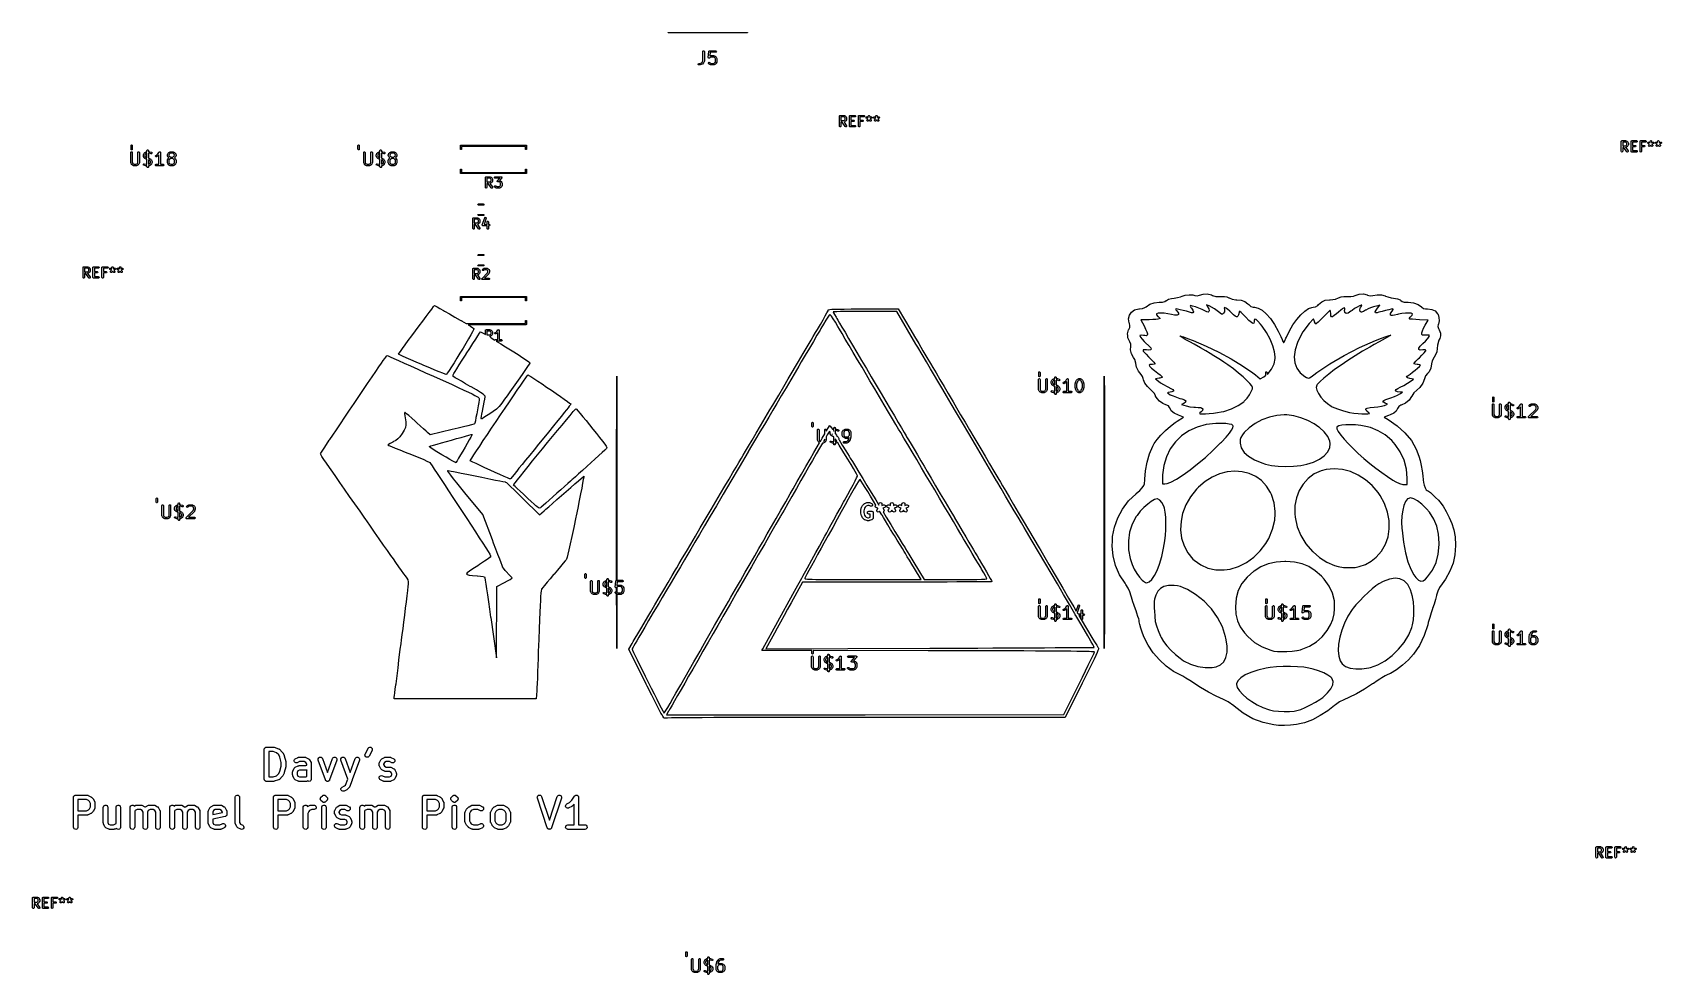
# Model space of a CAD drawing. Extents: x 3.32 to 9.78, y -5.03 to -1.3.
import ezdxf

# ---------------------------------------------------------------- set-up
doc = ezdxf.new("R2010")
doc.units = 0
doc.header["$MEASUREMENT"] = 0
doc.layers.add('BLACK', color=7, linetype='CONTINUOUS')

msp = doc.modelspace()

# ---------------------------------------------------------------- linework, layer by layer
at = {"layer": 'BLACK', "linetype": 'CONTINUOUS'}
for p, q in [((5.84213, -1.29764), (5.84224, -1.29736)), ((5.84224, -1.29792), (5.84213, -1.29764)), ((5.84224, -1.29736), (5.84252, -1.29724)), ((5.84252, -1.29803), (5.84224, -1.29792)), ((5.84252, -1.29724), (6.15748, -1.29724)), ((6.15748, -1.29803), (5.84252, -1.29803)), ((6.15748, -1.29724), (6.15776, -1.29736)), ((6.15776, -1.29792), (6.15748, -1.29803)), ((6.15776, -1.29736), (6.15787, -1.29764)), ((6.15787, -1.29764), (6.15776, -1.29792)), ((5.96138, -1.42211), (5.96239, -1.42036)), ((5.96239, -1.42036), (5.96429, -1.41967)), ((5.96429, -1.41967), (5.96857, -1.41967)), ((5.96857, -1.41967), (5.9746, -1.41766)), ((5.9746, -1.41766), (5.97837, -1.41388)), ((5.98304, -1.41756), (5.97828, -1.42233)), ((5.97837, -1.41388), (5.98038, -1.40785)), ((5.98038, -1.37262), (5.98056, -1.37161)), ((5.98038, -1.40785), (5.98038, -1.37262)), ((5.98056, -1.37161), (5.98186, -1.37006)), ((5.98186, -1.37006), (5.98385, -1.36971)), ((5.98311, -1.4174), (5.98304, -1.41756)), ((5.98327, -1.41731), (5.98311, -1.4174)), ((5.98375, -1.41641), (5.98327, -1.41731)), ((5.98613, -1.40927), (5.98375, -1.41641)), ((5.98385, -1.36971), (5.9856, -1.37072)), ((5.9856, -1.37072), (5.98629, -1.37262)), ((5.98629, -1.40833), (5.98613, -1.4092)), ((5.98613, -1.4092), (5.98613, -1.40927)), ((5.98629, -1.37262), (5.98629, -1.40833)), ((6.00182, -1.39613), (6.0042, -1.37233)), ((6.00183, -1.39615), (6.00182, -1.39613)), ((6.00182, -1.39617), (6.00183, -1.39615)), ((6.00208, -1.39713), (6.00182, -1.39617)), ((6.00191, -1.41709), (6.00307, -1.41544)), ((6.00209, -1.41911), (6.00191, -1.41709)), ((6.00232, -1.39809), (6.00208, -1.39713)), ((6.00267, -1.41995), (6.00209, -1.41911)), ((6.00234, -1.3981), (6.00232, -1.39809)), ((6.00234, -1.39812), (6.00234, -1.3981)), ((6.00316, -1.39869), (6.00234, -1.39812)), ((6.00505, -1.42233), (6.00267, -1.41995)), ((6.00307, -1.41544), (6.00502, -1.41492)), ((6.00396, -1.39927), (6.00316, -1.39869)), ((6.00398, -1.39927), (6.00396, -1.39927)), ((6.004, -1.39928), (6.00398, -1.39927)), ((6.00499, -1.39919), (6.004, -1.39928)), ((6.0042, -1.37233), (6.00425, -1.37217)), ((6.00423, -1.37211), (6.0043, -1.372)), ((6.00425, -1.37217), (6.00423, -1.37211)), ((6.0043, -1.372), (6.00448, -1.37134)), ((6.00448, -1.37134), (6.00493, -1.3709)), ((6.00493, -1.3709), (6.00524, -1.37036)), ((6.00598, -1.39912), (6.00499, -1.39919)), ((6.00502, -1.41492), (6.00685, -1.41577)), ((6.00524, -1.37036), (6.00563, -1.37022)), ((6.00563, -1.37022), (6.00593, -1.36993)), ((6.00593, -1.36993), (6.00655, -1.36988)), ((6.00599, -1.39911), (6.00598, -1.39912)), ((6.00601, -1.3991), (6.00599, -1.39911)), ((6.00685, -1.39852), (6.00601, -1.3991)), ((6.00655, -1.36988), (6.00714, -1.36967)), ((6.00889, -1.39647), (6.00685, -1.39852)), ((6.00685, -1.41577), (6.00889, -1.41781)), ((6.00714, -1.36967), (6.03095, -1.36967)), ((6.00982, -1.37557), (6.00836, -1.39014)), ((6.00836, -1.39014), (6.01058, -1.38903)), ((6.0126, -1.39462), (6.00889, -1.39647)), ((6.00889, -1.41781), (6.0126, -1.41967)), ((6.03095, -1.37557), (6.00982, -1.37557)), ((6.01058, -1.38903), (6.01157, -1.38873)), ((6.01157, -1.38873), (6.01174, -1.38877)), ((6.01174, -1.38877), (6.0119, -1.38871)), ((6.0119, -1.38871), (6.02381, -1.38871)), ((6.02311, -1.39462), (6.0126, -1.39462)), ((6.0126, -1.41967), (6.02311, -1.41967)), ((6.02682, -1.39647), (6.02311, -1.39462)), ((6.02311, -1.41967), (6.02682, -1.41781)), ((6.02381, -1.38871), (6.02482, -1.38889)), ((6.02482, -1.38889), (6.02495, -1.38901)), ((6.02495, -1.38901), (6.02513, -1.38903)), ((6.02513, -1.38903), (6.02989, -1.39141)), ((6.02853, -1.39818), (6.02682, -1.39647)), ((6.02682, -1.41781), (6.02853, -1.41611)), ((6.03038, -1.40189), (6.02853, -1.39818)), ((6.02853, -1.41611), (6.03038, -1.4124)), ((6.02989, -1.39141), (6.0306, -1.39193)), ((6.03038, -1.4124), (6.03038, -1.40189)), ((6.0306, -1.39193), (6.03066, -1.39196)), ((6.03066, -1.39196), (6.03304, -1.39434)), ((6.03304, -1.41995), (6.03066, -1.42233)), ((6.03095, -1.36967), (6.03196, -1.36984)), ((6.03285, -1.37488), (6.03095, -1.37557)), ((6.03196, -1.36984), (6.03351, -1.37114)), ((6.03386, -1.37313), (6.03285, -1.37488)), ((6.03304, -1.39434), (6.03355, -1.39506)), ((6.03307, -1.41989), (6.03304, -1.41995)), ((6.03359, -1.41918), (6.03307, -1.41989)), ((6.03351, -1.37114), (6.03386, -1.37313)), ((6.03355, -1.39506), (6.03359, -1.39511)), ((6.03359, -1.39511), (6.03597, -1.39987)), ((6.03597, -1.41442), (6.03359, -1.41918)), ((6.03597, -1.39987), (6.03627, -1.40085)), ((6.03599, -1.41424), (6.03597, -1.41442)), ((6.03611, -1.41411), (6.03599, -1.41424)), ((6.03629, -1.4131), (6.03611, -1.41411)), ((6.03627, -1.40085), (6.03623, -1.40102)), ((6.03623, -1.40102), (6.03629, -1.40119)), ((6.03629, -1.40119), (6.03629, -1.4131)), ((5.96173, -1.4241), (5.96138, -1.42211)), ((5.96328, -1.42539), (5.96173, -1.4241)), ((5.96429, -1.42557), (5.96328, -1.42539)), ((5.96905, -1.42557), (5.96429, -1.42557)), ((5.96911, -1.42555), (5.96905, -1.42557)), ((5.96998, -1.42542), (5.96911, -1.42555)), ((5.97712, -1.42304), (5.96998, -1.42542)), ((5.97726, -1.42293), (5.97712, -1.42304)), ((5.97744, -1.42291), (5.97726, -1.42293)), ((5.97828, -1.42233), (5.97744, -1.42291)), ((6.00511, -1.42235), (6.00505, -1.42233)), ((6.00582, -1.42288), (6.00511, -1.42235)), ((6.01058, -1.42526), (6.00582, -1.42288)), ((6.01076, -1.42528), (6.01058, -1.42526)), ((6.01089, -1.42539), (6.01076, -1.42528)), ((6.0119, -1.42557), (6.01089, -1.42539)), ((6.02381, -1.42557), (6.0119, -1.42557)), ((6.02398, -1.42551), (6.02381, -1.42557)), ((6.02415, -1.42555), (6.02398, -1.42551)), ((6.02513, -1.42526), (6.02415, -1.42555)), ((6.02989, -1.42288), (6.02513, -1.42526)), ((6.02994, -1.42283), (6.02989, -1.42288)), ((6.03066, -1.42233), (6.02994, -1.42283)), ((6.52206, -1.62883), (6.52212, -1.62845)), ((6.52206, -1.6682), (6.52206, -1.62883)), ((6.52275, -1.6701), (6.52206, -1.6682)), ((6.5221, -1.62832), (6.52217, -1.62821)), ((6.52212, -1.62845), (6.5221, -1.62832)), ((6.52217, -1.62821), (6.52223, -1.62782)), ((6.52223, -1.62782), (6.52273, -1.62724)), ((6.52273, -1.62724), (6.52311, -1.62657)), ((6.5245, -1.67111), (6.52275, -1.6701)), ((6.52311, -1.62657), (6.52336, -1.62648)), ((6.52336, -1.62648), (6.52353, -1.62628)), ((6.52353, -1.62628), (6.52429, -1.62614)), ((6.52429, -1.62614), (6.52501, -1.62588)), ((6.52649, -1.67076), (6.5245, -1.67111)), ((6.52501, -1.62588), (6.54001, -1.62588)), ((6.52778, -1.66921), (6.52649, -1.67076)), ((6.52796, -1.6682), (6.52778, -1.66921)), ((6.52796, -1.63179), (6.52796, -1.6465)), ((6.53931, -1.63179), (6.52796, -1.63179)), ((6.52796, -1.6465), (6.53931, -1.6465)), ((6.53285, -1.65241), (6.52796, -1.65241)), ((6.52796, -1.65241), (6.52796, -1.6682)), ((6.54509, -1.6699), (6.53285, -1.65241)), ((6.54201, -1.63314), (6.53931, -1.63179)), ((6.53931, -1.6465), (6.54201, -1.64515)), ((6.54001, -1.62588), (6.54102, -1.62606)), ((6.54017, -1.65235), (6.54004, -1.6524)), ((6.54004, -1.6524), (6.54993, -1.66651)), ((6.54035, -1.65239), (6.54017, -1.65235)), ((6.54133, -1.6521), (6.54035, -1.65239)), ((6.54102, -1.62606), (6.54115, -1.62617)), ((6.54115, -1.62617), (6.54133, -1.62619)), ((6.54133, -1.62619), (6.54508, -1.62807)), ((6.54508, -1.65022), (6.54133, -1.6521)), ((6.54321, -1.63433), (6.54201, -1.63314)), ((6.54201, -1.64515), (6.54321, -1.64396)), ((6.54455, -1.63703), (6.54321, -1.63433)), ((6.54321, -1.64396), (6.54455, -1.64126)), ((6.54455, -1.64126), (6.54455, -1.63703)), ((6.54508, -1.62807), (6.54579, -1.62859)), ((6.54512, -1.65018), (6.54508, -1.65022)), ((6.54674, -1.67106), (6.54509, -1.6699)), ((6.54584, -1.64967), (6.54512, -1.65018)), ((6.54579, -1.62859), (6.54584, -1.62862)), ((6.54584, -1.62862), (6.54772, -1.6305)), ((6.54772, -1.64779), (6.54584, -1.64967)), ((6.54875, -1.67088), (6.54674, -1.67106)), ((6.54772, -1.6305), (6.54823, -1.63122)), ((6.54775, -1.64774), (6.54772, -1.64779)), ((6.54827, -1.64703), (6.54775, -1.64774)), ((6.54823, -1.63122), (6.54827, -1.63126)), ((6.54827, -1.63126), (6.55015, -1.63501)), ((6.55015, -1.64328), (6.54827, -1.64703)), ((6.55018, -1.66945), (6.54875, -1.67088)), ((6.54993, -1.66651), (6.55036, -1.66744)), ((6.55015, -1.63501), (6.55044, -1.636)), ((6.55017, -1.6431), (6.55015, -1.64328)), ((6.55028, -1.64297), (6.55017, -1.6431)), ((6.55036, -1.66744), (6.55018, -1.66945)), ((6.55046, -1.64196), (6.55028, -1.64297)), ((6.55044, -1.636), (6.5504, -1.63617)), ((6.5504, -1.63617), (6.55046, -1.63633)), ((6.55046, -1.63633), (6.55046, -1.64196)), ((6.56143, -1.62883), (6.56149, -1.62845)), ((6.56143, -1.6682), (6.56143, -1.62883)), ((6.56169, -1.66892), (6.56143, -1.6682)), ((6.56147, -1.62832), (6.56154, -1.62821)), ((6.56149, -1.62845), (6.56147, -1.62832)), ((6.56154, -1.62821), (6.5616, -1.62782)), ((6.5616, -1.62782), (6.5621, -1.62724)), ((6.56182, -1.66968), (6.56169, -1.66892)), ((6.56203, -1.66985), (6.56182, -1.66968)), ((6.56212, -1.6701), (6.56203, -1.66985)), ((6.5621, -1.62724), (6.56248, -1.62657)), ((6.56278, -1.67049), (6.56212, -1.6701)), ((6.56248, -1.62657), (6.56273, -1.62648)), ((6.56273, -1.62648), (6.5629, -1.62628)), ((6.56337, -1.67098), (6.56278, -1.67049)), ((6.5629, -1.62628), (6.56366, -1.62614)), ((6.56375, -1.67105), (6.56337, -1.67098)), ((6.56366, -1.62614), (6.56438, -1.62588)), ((6.56387, -1.67111), (6.56375, -1.67105)), ((6.564, -1.67109), (6.56387, -1.67111)), ((6.56438, -1.67116), (6.564, -1.67109)), ((6.56438, -1.62588), (6.58313, -1.62588)), ((6.58313, -1.67116), (6.56438, -1.67116)), ((6.58313, -1.63179), (6.56733, -1.63179)), ((6.56733, -1.63179), (6.56733, -1.64463)), ((6.56733, -1.64463), (6.5775, -1.64463)), ((6.5775, -1.65053), (6.56733, -1.65053)), ((6.56733, -1.65053), (6.56733, -1.66525)), ((6.56733, -1.66525), (6.58313, -1.66525)), ((6.5775, -1.64463), (6.57851, -1.64481)), ((6.5794, -1.64984), (6.5775, -1.65053)), ((6.57851, -1.64481), (6.58006, -1.64611)), ((6.58041, -1.64809), (6.5794, -1.64984)), ((6.58006, -1.64611), (6.58041, -1.64809)), ((6.58313, -1.62588), (6.58414, -1.62606)), ((6.58503, -1.6311), (6.58313, -1.63179)), ((6.58313, -1.66525), (6.58414, -1.66543)), ((6.58503, -1.67047), (6.58313, -1.67116)), ((6.58414, -1.62606), (6.58568, -1.62736)), ((6.58414, -1.66543), (6.58568, -1.66673)), ((6.58603, -1.62935), (6.58503, -1.6311)), ((6.58603, -1.66872), (6.58503, -1.67047)), ((6.58568, -1.62736), (6.58603, -1.62935)), ((6.58568, -1.66673), (6.58603, -1.66872)), ((6.59705, -1.62883), (6.59711, -1.62845)), ((6.59705, -1.6682), (6.59705, -1.62883)), ((6.59774, -1.6701), (6.59705, -1.6682)), ((6.59709, -1.62832), (6.59716, -1.62821)), ((6.59711, -1.62845), (6.59709, -1.62832)), ((6.59716, -1.62821), (6.59723, -1.62782)), ((6.59723, -1.62782), (6.59772, -1.62724)), ((6.59772, -1.62724), (6.5981, -1.62657)), ((6.59949, -1.67111), (6.59774, -1.6701)), ((6.5981, -1.62657), (6.59835, -1.62648)), ((6.59835, -1.62648), (6.59852, -1.62628)), ((6.59852, -1.62628), (6.59928, -1.62614)), ((6.59928, -1.62614), (6.6, -1.62588)), ((6.60148, -1.67076), (6.59949, -1.67111)), ((6.6, -1.62588), (6.61875, -1.62588)), ((6.60277, -1.66921), (6.60148, -1.67076)), ((6.60295, -1.6682), (6.60277, -1.66921)), ((6.61875, -1.63179), (6.60295, -1.63179)), ((6.60295, -1.63179), (6.60295, -1.64463)), ((6.60295, -1.64463), (6.61312, -1.64463)), ((6.61312, -1.65053), (6.60295, -1.65053)), ((6.60295, -1.65053), (6.60295, -1.6682)), ((6.61312, -1.64463), (6.61413, -1.64481)), ((6.61502, -1.64984), (6.61312, -1.65053)), ((6.61413, -1.64481), (6.61568, -1.64611)), ((6.61603, -1.64809), (6.61502, -1.64984)), ((6.61568, -1.64611), (6.61603, -1.64809)), ((6.61875, -1.62588), (6.61976, -1.62606)), ((6.62065, -1.6311), (6.61875, -1.63179)), ((6.61976, -1.62606), (6.6213, -1.62736)), ((6.62166, -1.62935), (6.62065, -1.6311)), ((6.6213, -1.62736), (6.62166, -1.62935)), ((6.62707, -1.63488), (6.62749, -1.6329)), ((6.62803, -1.63666), (6.62707, -1.63488)), ((6.62749, -1.6329), (6.62907, -1.63165)), ((6.6289, -1.6372), (6.62803, -1.63666)), ((6.6347, -1.63952), (6.6289, -1.6372)), ((6.62907, -1.63165), (6.63109, -1.63172)), ((6.6308, -1.64587), (6.63138, -1.64394)), ((6.63159, -1.64773), (6.6308, -1.64587)), ((6.63109, -1.63172), (6.63642, -1.63385)), ((6.63138, -1.64394), (6.6347, -1.63952)), ((6.63339, -1.64864), (6.63159, -1.64773)), ((6.63536, -1.64818), (6.63339, -1.64864)), ((6.63611, -1.64748), (6.63536, -1.64818)), ((6.63937, -1.64313), (6.63611, -1.64748)), ((6.63642, -1.62883), (6.6366, -1.62782)), ((6.63642, -1.63385), (6.63642, -1.62883)), ((6.6366, -1.62782), (6.63789, -1.62628)), ((6.63789, -1.62628), (6.63988, -1.62593)), ((6.64263, -1.64748), (6.63937, -1.64313)), ((6.63988, -1.62593), (6.64163, -1.62694)), ((6.64163, -1.62694), (6.64232, -1.62883)), ((6.64232, -1.62883), (6.64232, -1.63385)), ((6.64232, -1.63385), (6.64765, -1.63172)), ((6.64432, -1.64858), (6.64263, -1.64748)), ((6.64984, -1.6372), (6.64404, -1.63952)), ((6.64404, -1.63952), (6.64736, -1.64394)), ((6.64633, -1.64834), (6.64432, -1.64858)), ((6.64771, -1.64687), (6.64633, -1.64834)), ((6.64736, -1.64394), (6.64782, -1.64485)), ((6.64765, -1.63172), (6.64865, -1.63151)), ((6.64782, -1.64485), (6.64771, -1.64687)), ((6.64865, -1.63151), (6.65057, -1.63214)), ((6.65135, -1.63585), (6.64984, -1.6372)), ((6.65057, -1.63214), (6.65163, -1.63385)), ((6.65163, -1.63385), (6.65135, -1.63585)), ((6.65707, -1.63488), (6.65748, -1.6329)), ((6.65802, -1.63666), (6.65707, -1.63488)), ((6.65748, -1.6329), (6.65907, -1.63165)), ((6.6589, -1.6372), (6.65802, -1.63666)), ((6.66469, -1.63952), (6.6589, -1.6372)), ((6.65907, -1.63165), (6.66109, -1.63172)), ((6.66079, -1.64587), (6.66138, -1.64394)), ((6.66159, -1.64773), (6.66079, -1.64587)), ((6.66109, -1.63172), (6.66641, -1.63385)), ((6.66138, -1.64394), (6.66469, -1.63952)), ((6.66339, -1.64864), (6.66159, -1.64773)), ((6.66536, -1.64818), (6.66339, -1.64864)), ((6.6661, -1.64748), (6.66536, -1.64818)), ((6.66937, -1.64313), (6.6661, -1.64748)), ((6.66641, -1.62883), (6.66659, -1.62782)), ((6.66641, -1.63385), (6.66641, -1.62883)), ((6.66659, -1.62782), (6.66789, -1.62628)), ((6.66789, -1.62628), (6.66988, -1.62593)), ((6.67263, -1.64748), (6.66937, -1.64313)), ((6.66988, -1.62593), (6.67163, -1.62694)), ((6.67163, -1.62694), (6.67232, -1.62883)), ((6.67232, -1.62883), (6.67232, -1.63385)), ((6.67232, -1.63385), (6.67764, -1.63172)), ((6.67432, -1.64858), (6.67263, -1.64748)), ((6.67984, -1.6372), (6.67404, -1.63952)), ((6.67404, -1.63952), (6.67735, -1.64394)), ((6.67633, -1.64834), (6.67432, -1.64858)), ((6.67771, -1.64687), (6.67633, -1.64834)), ((6.67735, -1.64394), (6.67782, -1.64485)), ((6.67764, -1.63172), (6.67865, -1.63151)), ((6.67782, -1.64485), (6.67771, -1.64687)), ((6.67865, -1.63151), (6.68057, -1.63214)), ((6.68134, -1.63585), (6.67984, -1.6372)), ((6.68057, -1.63214), (6.68163, -1.63385)), ((6.68163, -1.63385), (6.68134, -1.63585)), ((3.7125, -1.745), (3.71323, -1.74323)), ((3.71323, -1.74323), (3.715, -1.7425)), ((3.715, -1.7425), (3.71677, -1.74323)), ((3.71677, -1.74323), (3.7175, -1.745)), ((4.6125, -1.745), (4.61323, -1.74323)), ((4.61323, -1.74323), (4.615, -1.7425)), ((4.615, -1.7425), (4.61677, -1.74323)), ((4.61677, -1.74323), (4.6175, -1.745)), ((5.01959, -1.74439), (5.02126, -1.7437)), ((5.02126, -1.7437), (5.27874, -1.7437)), ((5.27874, -1.7437), (5.28041, -1.74439)), ((9.62206, -1.72883), (9.62212, -1.72845)), ((9.62206, -1.7682), (9.62206, -1.72883)), ((9.6221, -1.72832), (9.62217, -1.72821)), ((9.62212, -1.72845), (9.6221, -1.72832)), ((9.62217, -1.72821), (9.62223, -1.72782)), ((9.62223, -1.72782), (9.62273, -1.72724)), ((9.62273, -1.72724), (9.62311, -1.72657)), ((9.62311, -1.72657), (9.62336, -1.72648)), ((9.62336, -1.72648), (9.62353, -1.72628)), ((9.62353, -1.72628), (9.62429, -1.72614)), ((9.62429, -1.72614), (9.62501, -1.72588)), ((9.62501, -1.72588), (9.64001, -1.72588)), ((9.62796, -1.73179), (9.62796, -1.7465)), ((9.63931, -1.73179), (9.62796, -1.73179)), ((9.64201, -1.73314), (9.63931, -1.73179)), ((9.64001, -1.72588), (9.64102, -1.72606)), ((9.64102, -1.72606), (9.64115, -1.72617)), ((9.64115, -1.72617), (9.64133, -1.72619)), ((9.64133, -1.72619), (9.64508, -1.72807)), ((9.64321, -1.73433), (9.64201, -1.73314)), ((9.64201, -1.74515), (9.64321, -1.74396)), ((9.64455, -1.73703), (9.64321, -1.73433)), ((9.64321, -1.74396), (9.64455, -1.74126)), ((9.64455, -1.74126), (9.64455, -1.73703)), ((9.64508, -1.72807), (9.64579, -1.72859)), ((9.64579, -1.72859), (9.64584, -1.72862)), ((9.64584, -1.72862), (9.64772, -1.7305)), ((9.64772, -1.7305), (9.64823, -1.73122)), ((9.64823, -1.73122), (9.64827, -1.73126)), ((9.64827, -1.73126), (9.65015, -1.73501)), ((9.65015, -1.74328), (9.64827, -1.74703)), ((9.65015, -1.73501), (9.65044, -1.736)), ((9.65017, -1.7431), (9.65015, -1.74328)), ((9.65028, -1.74297), (9.65017, -1.7431)), ((9.65046, -1.74196), (9.65028, -1.74297)), ((9.65044, -1.736), (9.6504, -1.73617)), ((9.6504, -1.73617), (9.65046, -1.73633)), ((9.65046, -1.73633), (9.65046, -1.74196)), ((9.66143, -1.72883), (9.66149, -1.72845)), ((9.66143, -1.7682), (9.66143, -1.72883)), ((9.66147, -1.72832), (9.66154, -1.72821)), ((9.66149, -1.72845), (9.66147, -1.72832)), ((9.66154, -1.72821), (9.6616, -1.72782)), ((9.6616, -1.72782), (9.6621, -1.72724)), ((9.6621, -1.72724), (9.66248, -1.72657)), ((9.66248, -1.72657), (9.66273, -1.72648)), ((9.66273, -1.72648), (9.6629, -1.72628)), ((9.6629, -1.72628), (9.66366, -1.72614)), ((9.66366, -1.72614), (9.66438, -1.72588)), ((9.66438, -1.72588), (9.68313, -1.72588)), ((9.68313, -1.73179), (9.66733, -1.73179)), ((9.66733, -1.73179), (9.66733, -1.74463)), ((9.68313, -1.72588), (9.68414, -1.72606)), ((9.68503, -1.7311), (9.68313, -1.73179)), ((9.68414, -1.72606), (9.68568, -1.72736)), ((9.68604, -1.72935), (9.68503, -1.7311)), ((9.68568, -1.72736), (9.68604, -1.72935)), ((9.69705, -1.72883), (9.69711, -1.72845)), ((9.69705, -1.7682), (9.69705, -1.72883)), ((9.69709, -1.72832), (9.69716, -1.72821)), ((9.69711, -1.72845), (9.69709, -1.72832)), ((9.69716, -1.72821), (9.69723, -1.72782)), ((9.69723, -1.72782), (9.69772, -1.72724)), ((9.69772, -1.72724), (9.6981, -1.72657)), ((9.6981, -1.72657), (9.69835, -1.72648)), ((9.69835, -1.72648), (9.69852, -1.72628)), ((9.69852, -1.72628), (9.69928, -1.72614)), ((9.69928, -1.72614), (9.7, -1.72588)), ((9.7, -1.72588), (9.71875, -1.72588)), ((9.71875, -1.73179), (9.70295, -1.73179)), ((9.70295, -1.73179), (9.70295, -1.74463)), ((9.71875, -1.72588), (9.71976, -1.72606)), ((9.72065, -1.7311), (9.71875, -1.73179)), ((9.71976, -1.72606), (9.7213, -1.72736)), ((9.72166, -1.72935), (9.72065, -1.7311)), ((9.7213, -1.72736), (9.72166, -1.72935)), ((9.72707, -1.73488), (9.72749, -1.7329)), ((9.72803, -1.73666), (9.72707, -1.73488)), ((9.72749, -1.7329), (9.72907, -1.73165)), ((9.7289, -1.7372), (9.72803, -1.73666)), ((9.7347, -1.73952), (9.7289, -1.7372)), ((9.72907, -1.73165), (9.73109, -1.73172)), ((9.7308, -1.74587), (9.73138, -1.74394)), ((9.73109, -1.73172), (9.73642, -1.73385)), ((9.73138, -1.74394), (9.7347, -1.73952)), ((9.73937, -1.74313), (9.73611, -1.74748)), ((9.73642, -1.72883), (9.7366, -1.72782)), ((9.73642, -1.73385), (9.73642, -1.72883)), ((9.7366, -1.72782), (9.73789, -1.72628)), ((9.73789, -1.72628), (9.73988, -1.72593)), ((9.74263, -1.74748), (9.73937, -1.74313)), ((9.73988, -1.72593), (9.74163, -1.72694)), ((9.74163, -1.72694), (9.74232, -1.72883)), ((9.74232, -1.72883), (9.74232, -1.73385)), ((9.74232, -1.73385), (9.74765, -1.73172)), ((9.74984, -1.7372), (9.74404, -1.73952)), ((9.74404, -1.73952), (9.74736, -1.74394)), ((9.74736, -1.74394), (9.74782, -1.74485)), ((9.74765, -1.73172), (9.74865, -1.73151)), ((9.74865, -1.73151), (9.75057, -1.73214)), ((9.75135, -1.73585), (9.74984, -1.7372)), ((9.75057, -1.73214), (9.75163, -1.73385)), ((9.75163, -1.73385), (9.75135, -1.73585)), ((9.75707, -1.73488), (9.75748, -1.7329)), ((9.75802, -1.73666), (9.75707, -1.73488)), ((9.75748, -1.7329), (9.75907, -1.73165)), ((9.7589, -1.7372), (9.75802, -1.73666)), ((9.76469, -1.73952), (9.7589, -1.7372)), ((9.75907, -1.73165), (9.76109, -1.73172)), ((9.76079, -1.74587), (9.76138, -1.74394)), ((9.76109, -1.73172), (9.76641, -1.73385)), ((9.76138, -1.74394), (9.76469, -1.73952)), ((9.76937, -1.74313), (9.7661, -1.74748)), ((9.76641, -1.72883), (9.76659, -1.72782)), ((9.76641, -1.73385), (9.76641, -1.72883)), ((9.76659, -1.72782), (9.76789, -1.72628)), ((9.76789, -1.72628), (9.76988, -1.72593)), ((9.77263, -1.74748), (9.76937, -1.74313)), ((9.76988, -1.72593), (9.77163, -1.72694)), ((9.77163, -1.72694), (9.77232, -1.72883)), ((9.77232, -1.72883), (9.77232, -1.73385)), ((9.77232, -1.73385), (9.77764, -1.73172)), ((9.77984, -1.7372), (9.77404, -1.73952)), ((9.77404, -1.73952), (9.77735, -1.74394)), ((9.77735, -1.74394), (9.77782, -1.74485)), ((9.77764, -1.73172), (9.77865, -1.73151)), ((9.77865, -1.73151), (9.78057, -1.73214)), ((9.78134, -1.73585), (9.77984, -1.7372)), ((9.78057, -1.73214), (9.78163, -1.73385)), ((9.78163, -1.73385), (9.78134, -1.73585)), ((3.71133, -1.77262), (3.71151, -1.77161)), ((3.71133, -1.8131), (3.71133, -1.77262)), ((3.71151, -1.77161), (3.71281, -1.77006)), ((3.7125, -1.76), (3.7125, -1.745)), ((3.71323, -1.76177), (3.7125, -1.76)), ((3.71281, -1.77006), (3.7148, -1.76971)), ((3.715, -1.7625), (3.71323, -1.76177)), ((3.7148, -1.76971), (3.71655, -1.77072)), ((3.71677, -1.76177), (3.715, -1.7625)), ((3.71655, -1.77072), (3.71724, -1.77262)), ((3.7175, -1.76), (3.71677, -1.76177)), ((3.71724, -1.77262), (3.71724, -1.8124)), ((3.7175, -1.745), (3.7175, -1.76)), ((3.7399, -1.77262), (3.74008, -1.77161)), ((3.7399, -1.8124), (3.7399, -1.77262)), ((3.74008, -1.77161), (3.74138, -1.77006)), ((3.74138, -1.77006), (3.74337, -1.76971)), ((3.74337, -1.76971), (3.74512, -1.77072)), ((3.74512, -1.77072), (3.74581, -1.77262)), ((3.74581, -1.77262), (3.74581, -1.8131)), ((3.76133, -1.78214), (3.76151, -1.78113)), ((3.76133, -1.7869), (3.76133, -1.78214)), ((3.76139, -1.78707), (3.76133, -1.7869)), ((3.76135, -1.78724), (3.76139, -1.78707)), ((3.76164, -1.78823), (3.76135, -1.78724)), ((3.76151, -1.78113), (3.76162, -1.781)), ((3.76162, -1.781), (3.76164, -1.78082)), ((3.76164, -1.78082), (3.76403, -1.77606)), ((3.76403, -1.79299), (3.76164, -1.78823)), ((3.76403, -1.77606), (3.76455, -1.77535)), ((3.76407, -1.79303), (3.76403, -1.79299)), ((3.76458, -1.79375), (3.76407, -1.79303)), ((3.76455, -1.77535), (3.76458, -1.77529)), ((3.76458, -1.77529), (3.76696, -1.77291)), ((3.76696, -1.79614), (3.76458, -1.79375)), ((3.76696, -1.77291), (3.76768, -1.77241)), ((3.76702, -1.79616), (3.76696, -1.79614)), ((3.76773, -1.79669), (3.76702, -1.79616)), ((3.76909, -1.77913), (3.76724, -1.78284)), ((3.76724, -1.78284), (3.76724, -1.78621)), ((3.76724, -1.78621), (3.76909, -1.78992)), ((3.76768, -1.77241), (3.76773, -1.77236)), ((3.76773, -1.77236), (3.77249, -1.76998)), ((3.77249, -1.79907), (3.76773, -1.79669)), ((3.7708, -1.77743), (3.76909, -1.77913)), ((3.76909, -1.78992), (3.7708, -1.79162)), ((3.77451, -1.77557), (3.7708, -1.77743)), ((3.7708, -1.79162), (3.77484, -1.79364)), ((3.77249, -1.76998), (3.77347, -1.76969)), ((3.77263, -1.79909), (3.77249, -1.79907)), ((3.77309, -1.79929), (3.77263, -1.79909)), ((3.77562, -1.79992), (3.77309, -1.79929)), ((3.77347, -1.76969), (3.77364, -1.76973)), ((3.77364, -1.76973), (3.77381, -1.76967)), ((3.77381, -1.76967), (3.77562, -1.76967)), ((3.77562, -1.77557), (3.77451, -1.77557)), ((3.77484, -1.79364), (3.77562, -1.79384)), ((3.77562, -1.76548), (3.7758, -1.76447)), ((3.77562, -1.76967), (3.77562, -1.76548)), ((3.77562, -1.79384), (3.77562, -1.77557)), ((3.77562, -1.81967), (3.77562, -1.79992)), ((3.7758, -1.76447), (3.7771, -1.76292)), ((3.7771, -1.76292), (3.77908, -1.76257)), ((3.77908, -1.76257), (3.78083, -1.76358)), ((3.78083, -1.76358), (3.78152, -1.76548)), ((3.78152, -1.76548), (3.78152, -1.76967)), ((3.78152, -1.76967), (3.78571, -1.76967)), ((3.78524, -1.77557), (3.78152, -1.77557)), ((3.78152, -1.77557), (3.78152, -1.79531)), ((3.78152, -1.79531), (3.78405, -1.79594)), ((3.7823, -1.8016), (3.78152, -1.8014)), ((3.78152, -1.8014), (3.78152, -1.81967)), ((3.78635, -1.80362), (3.7823, -1.8016)), ((3.78405, -1.79594), (3.78451, -1.79615)), ((3.78451, -1.79615), (3.78465, -1.79617)), ((3.78465, -1.79617), (3.78942, -1.79855)), ((3.79192, -1.7778), (3.78524, -1.77557)), ((3.78571, -1.76967), (3.78658, -1.76982)), ((3.78805, -1.80532), (3.78635, -1.80362)), ((3.78658, -1.76982), (3.78665, -1.76982)), ((3.78665, -1.76982), (3.79379, -1.7722)), ((3.7899, -1.80903), (3.78805, -1.80532)), ((3.78942, -1.79855), (3.79012, -1.79908)), ((3.79012, -1.79908), (3.79018, -1.7991)), ((3.79018, -1.7991), (3.79256, -1.80148)), ((3.79394, -1.77775), (3.79192, -1.7778)), ((3.79256, -1.80148), (3.79307, -1.80221)), ((3.79307, -1.80221), (3.79312, -1.80225)), ((3.79312, -1.80225), (3.7955, -1.80701)), ((3.79379, -1.7722), (3.79469, -1.77269)), ((3.79545, -1.77641), (3.79394, -1.77775)), ((3.79469, -1.77269), (3.79575, -1.77441)), ((3.79575, -1.77441), (3.79545, -1.77641)), ((3.7955, -1.80701), (3.79579, -1.808)), ((3.79579, -1.808), (3.79575, -1.80817)), ((3.79575, -1.80817), (3.79581, -1.80833)), ((3.79581, -1.80833), (3.79581, -1.8131)), ((3.80907, -1.78775), (3.8092, -1.78573)), ((3.81028, -1.78937), (3.80907, -1.78775)), ((3.8092, -1.78573), (3.81058, -1.78426)), ((3.81224, -1.78984), (3.81028, -1.78937)), ((3.81058, -1.78426), (3.81492, -1.7821)), ((3.81323, -1.78955), (3.81224, -1.78984)), ((3.81799, -1.78716), (3.81323, -1.78955)), ((3.81492, -1.7821), (3.81913, -1.77788)), ((3.81803, -1.78712), (3.81799, -1.78716)), ((3.81875, -1.78661), (3.81803, -1.78712)), ((3.82324, -1.78213), (3.81875, -1.78661)), ((3.81913, -1.77788), (3.82373, -1.77098)), ((3.82324, -1.81967), (3.82324, -1.78213)), ((3.82373, -1.77098), (3.82444, -1.77024)), ((3.82444, -1.77024), (3.82461, -1.77019)), ((3.82461, -1.77019), (3.82471, -1.77006)), ((3.82471, -1.77006), (3.82556, -1.76991)), ((3.82556, -1.76991), (3.82638, -1.76967)), ((3.82638, -1.76967), (3.82654, -1.76974)), ((3.82654, -1.76974), (3.8267, -1.76971)), ((3.8267, -1.76971), (3.82745, -1.77014)), ((3.82745, -1.77014), (3.82823, -1.77048)), ((3.82823, -1.77048), (3.82831, -1.77064)), ((3.82831, -1.77064), (3.82845, -1.77072)), ((3.82845, -1.77072), (3.82875, -1.77153)), ((3.82875, -1.77153), (3.82913, -1.77229)), ((3.82913, -1.77229), (3.82909, -1.77246)), ((3.82909, -1.77246), (3.82914, -1.77262)), ((3.82914, -1.77262), (3.82914, -1.81967)), ((3.85657, -1.78214), (3.85675, -1.78113)), ((3.85657, -1.78452), (3.85657, -1.78214)), ((3.85663, -1.78469), (3.85657, -1.78452)), ((3.85657, -1.80357), (3.85675, -1.80256)), ((3.85657, -1.8131), (3.85657, -1.80357)), ((3.85659, -1.78486), (3.85663, -1.78469)), ((3.85688, -1.78584), (3.85659, -1.78486)), ((3.85675, -1.78113), (3.85686, -1.781)), ((3.85675, -1.80256), (3.85686, -1.80243)), ((3.85686, -1.781), (3.85688, -1.78082)), ((3.85686, -1.80243), (3.85688, -1.80225)), ((3.85688, -1.78082), (3.85926, -1.77606)), ((3.85926, -1.79061), (3.85688, -1.78584)), ((3.85688, -1.80225), (3.85926, -1.79749)), ((3.85926, -1.77606), (3.85979, -1.77535)), ((3.85931, -1.79065), (3.85926, -1.79061)), ((3.85926, -1.79749), (3.85979, -1.79678)), ((3.85982, -1.79137), (3.85931, -1.79065)), ((3.85979, -1.77535), (3.85982, -1.77529)), ((3.85979, -1.79678), (3.85982, -1.79672)), ((3.85982, -1.77529), (3.8622, -1.77291)), ((3.8622, -1.79375), (3.85982, -1.79137)), ((3.85982, -1.79672), (3.8622, -1.79434)), ((3.8622, -1.77291), (3.86292, -1.77241)), ((3.86226, -1.79378), (3.8622, -1.79375)), ((3.8622, -1.79434), (3.86262, -1.79405)), ((3.86262, -1.79405), (3.86226, -1.79378)), ((3.86433, -1.77913), (3.86248, -1.78284)), ((3.86248, -1.78284), (3.86248, -1.78383)), ((3.86248, -1.78383), (3.86433, -1.78754)), ((3.86433, -1.80056), (3.86248, -1.80427)), ((3.86248, -1.80427), (3.86248, -1.8124)), ((3.86292, -1.77241), (3.86297, -1.77236)), ((3.86297, -1.77236), (3.86773, -1.76998)), ((3.86603, -1.77743), (3.86433, -1.77913)), ((3.86433, -1.78754), (3.86603, -1.78924)), ((3.86603, -1.79886), (3.86433, -1.80056)), ((3.86974, -1.77557), (3.86603, -1.77743)), ((3.86603, -1.78924), (3.86974, -1.79109)), ((3.86974, -1.797), (3.86603, -1.79886)), ((3.86773, -1.76998), (3.86871, -1.76969)), ((3.86871, -1.76969), (3.86888, -1.76973)), ((3.86888, -1.76973), (3.86905, -1.76967)), ((3.86905, -1.76967), (3.87857, -1.76967)), ((3.87787, -1.77557), (3.86974, -1.77557)), ((3.86974, -1.79109), (3.87787, -1.79109)), ((3.87787, -1.797), (3.86974, -1.797)), ((3.88158, -1.77743), (3.87787, -1.77557)), ((3.87787, -1.79109), (3.88158, -1.78924)), ((3.88158, -1.79886), (3.87787, -1.797)), ((3.87857, -1.76967), (3.87958, -1.76984)), ((3.87958, -1.76984), (3.87972, -1.76996)), ((3.87972, -1.76996), (3.87989, -1.76998)), ((3.87989, -1.76998), (3.88465, -1.77236)), ((3.88329, -1.77913), (3.88158, -1.77743)), ((3.88158, -1.78924), (3.88329, -1.78754)), ((3.88329, -1.80056), (3.88158, -1.79886)), ((3.88514, -1.78284), (3.88329, -1.77913)), ((3.88329, -1.78754), (3.88514, -1.78383)), ((3.88514, -1.80427), (3.88329, -1.80056)), ((3.88465, -1.77236), (3.88536, -1.77288)), ((3.88542, -1.79375), (3.885, -1.79405)), ((3.885, -1.79405), (3.88536, -1.79431)), ((3.88514, -1.78383), (3.88514, -1.78284)), ((3.88514, -1.8124), (3.88514, -1.80427)), ((3.88536, -1.77288), (3.88542, -1.77291)), ((3.88536, -1.79431), (3.88542, -1.79434)), ((3.88542, -1.77291), (3.8878, -1.77529)), ((3.8878, -1.79137), (3.88542, -1.79375)), ((3.88542, -1.79434), (3.8878, -1.79672)), ((3.8878, -1.77529), (3.88831, -1.77602)), ((3.88783, -1.79132), (3.8878, -1.79137)), ((3.8878, -1.79672), (3.88831, -1.79744)), ((3.88836, -1.79061), (3.88783, -1.79132)), ((3.88831, -1.77602), (3.88836, -1.77606)), ((3.88831, -1.79744), (3.88836, -1.79749)), ((3.88836, -1.77606), (3.89074, -1.78082)), ((3.89074, -1.78584), (3.88836, -1.79061)), ((3.88836, -1.79749), (3.89074, -1.80225)), ((3.89074, -1.78082), (3.89103, -1.78181)), ((3.89076, -1.78567), (3.89074, -1.78584)), ((3.89074, -1.80225), (3.89103, -1.80323)), ((3.89087, -1.78553), (3.89076, -1.78567)), ((3.89105, -1.78452), (3.89087, -1.78553)), ((3.89103, -1.78181), (3.89099, -1.78198)), ((3.89099, -1.78198), (3.89105, -1.78214)), ((3.89103, -1.80323), (3.89099, -1.80341)), ((3.89099, -1.80341), (3.89105, -1.80357)), ((3.89105, -1.78214), (3.89105, -1.78452)), ((3.89105, -1.80357), (3.89105, -1.8131)), ((4.6125, -1.76), (4.6125, -1.745)), ((4.61323, -1.76177), (4.6125, -1.76)), ((4.615, -1.7625), (4.61323, -1.76177)), ((4.61677, -1.76177), (4.615, -1.7625)), ((4.6175, -1.76), (4.61677, -1.76177)), ((4.6175, -1.745), (4.6175, -1.76)), ((4.63514, -1.77262), (4.63532, -1.77161)), ((4.63514, -1.8131), (4.63514, -1.77262)), ((4.63532, -1.77161), (4.63662, -1.77006)), ((4.63662, -1.77006), (4.63861, -1.76971)), ((4.63861, -1.76971), (4.64036, -1.77072)), ((4.64036, -1.77072), (4.64105, -1.77262)), ((4.64105, -1.77262), (4.64105, -1.8124)), ((4.66371, -1.77262), (4.66389, -1.77161)), ((4.66371, -1.8124), (4.66371, -1.77262)), ((4.66389, -1.77161), (4.66519, -1.77006)), ((4.66519, -1.77006), (4.66718, -1.76971)), ((4.66718, -1.76971), (4.66893, -1.77072)), ((4.66893, -1.77072), (4.66962, -1.77262)), ((4.66962, -1.77262), (4.66962, -1.8131)), ((4.68514, -1.78214), (4.68532, -1.78113)), ((4.68514, -1.7869), (4.68514, -1.78214)), ((4.6852, -1.78707), (4.68514, -1.7869)), ((4.68516, -1.78724), (4.6852, -1.78707)), ((4.68545, -1.78823), (4.68516, -1.78724)), ((4.68532, -1.78113), (4.68543, -1.781)), ((4.68543, -1.781), (4.68545, -1.78082)), ((4.68545, -1.78082), (4.68784, -1.77606)), ((4.68784, -1.79299), (4.68545, -1.78823)), ((4.68784, -1.77606), (4.68836, -1.77535)), ((4.68788, -1.79303), (4.68784, -1.79299)), ((4.68839, -1.79375), (4.68788, -1.79303)), ((4.68836, -1.77535), (4.68839, -1.77529)), ((4.68839, -1.77529), (4.69077, -1.77291)), ((4.69077, -1.79614), (4.68839, -1.79375)), ((4.69077, -1.77291), (4.69149, -1.77241)), ((4.69083, -1.79616), (4.69077, -1.79614)), ((4.69154, -1.79669), (4.69083, -1.79616)), ((4.6929, -1.77913), (4.69105, -1.78284)), ((4.69105, -1.78284), (4.69105, -1.78621)), ((4.69105, -1.78621), (4.6929, -1.78992)), ((4.69149, -1.77241), (4.69154, -1.77236)), ((4.69154, -1.77236), (4.6963, -1.76998)), ((4.6963, -1.79907), (4.69154, -1.79669)), ((4.69461, -1.77743), (4.6929, -1.77913)), ((4.6929, -1.78992), (4.69461, -1.79162)), ((4.69832, -1.77557), (4.69461, -1.77743)), ((4.69461, -1.79162), (4.69865, -1.79364)), ((4.6963, -1.76998), (4.69728, -1.76969)), ((4.69644, -1.79909), (4.6963, -1.79907)), ((4.6969, -1.79929), (4.69644, -1.79909)), ((4.69943, -1.79992), (4.6969, -1.79929)), ((4.69728, -1.76969), (4.69745, -1.76973)), ((4.69745, -1.76973), (4.69762, -1.76967)), ((4.69762, -1.76967), (4.69943, -1.76967)), ((4.69943, -1.77557), (4.69832, -1.77557)), ((4.69865, -1.79364), (4.69943, -1.79384)), ((4.69943, -1.76548), (4.69961, -1.76447)), ((4.69943, -1.76967), (4.69943, -1.76548)), ((4.69943, -1.79384), (4.69943, -1.77557)), ((4.69943, -1.81967), (4.69943, -1.79992)), ((4.69961, -1.76447), (4.7009, -1.76292)), ((4.7009, -1.76292), (4.70289, -1.76257)), ((4.70289, -1.76257), (4.70464, -1.76358)), ((4.70464, -1.76358), (4.70533, -1.76548)), ((4.70533, -1.76548), (4.70533, -1.76967)), ((4.70533, -1.76967), (4.70952, -1.76967)), ((4.70904, -1.77557), (4.70533, -1.77557)), ((4.70533, -1.77557), (4.70533, -1.79531)), ((4.70533, -1.79531), (4.70786, -1.79594)), ((4.70611, -1.8016), (4.70533, -1.8014)), ((4.70533, -1.8014), (4.70533, -1.81967)), ((4.71016, -1.80362), (4.70611, -1.8016)), ((4.70786, -1.79594), (4.70832, -1.79615)), ((4.70832, -1.79615), (4.70846, -1.79617)), ((4.70846, -1.79617), (4.71323, -1.79855)), ((4.71573, -1.7778), (4.70904, -1.77557)), ((4.70952, -1.76967), (4.71039, -1.76982)), ((4.71186, -1.80532), (4.71016, -1.80362)), ((4.71039, -1.76982), (4.71046, -1.76982)), ((4.71046, -1.76982), (4.7176, -1.7722)), ((4.71371, -1.80903), (4.71186, -1.80532)), ((4.71323, -1.79855), (4.71393, -1.79908)), ((4.71393, -1.79908), (4.71399, -1.7991)), ((4.71399, -1.7991), (4.71637, -1.80148)), ((4.71775, -1.77775), (4.71573, -1.7778)), ((4.71637, -1.80148), (4.71688, -1.80221)), ((4.71688, -1.80221), (4.71693, -1.80225)), ((4.71693, -1.80225), (4.71931, -1.80701)), ((4.7176, -1.7722), (4.7185, -1.77269)), ((4.71926, -1.77641), (4.71775, -1.77775)), ((4.7185, -1.77269), (4.71956, -1.77441)), ((4.71956, -1.77441), (4.71926, -1.77641)), ((4.71931, -1.80701), (4.7196, -1.808)), ((4.7196, -1.808), (4.71956, -1.80817)), ((4.71956, -1.80817), (4.71962, -1.80833)), ((4.71962, -1.80833), (4.71962, -1.8131)), ((4.73276, -1.78214), (4.73294, -1.78113)), ((4.73276, -1.78452), (4.73276, -1.78214)), ((4.73282, -1.78469), (4.73276, -1.78452)), ((4.73276, -1.80357), (4.73294, -1.80256)), ((4.73276, -1.8131), (4.73276, -1.80357)), ((4.73278, -1.78486), (4.73282, -1.78469)), ((4.73307, -1.78584), (4.73278, -1.78486)), ((4.73294, -1.78113), (4.73305, -1.781)), ((4.73294, -1.80256), (4.73305, -1.80243)), ((4.73305, -1.781), (4.73307, -1.78082)), ((4.73305, -1.80243), (4.73307, -1.80225)), ((4.73307, -1.78082), (4.73545, -1.77606)), ((4.73545, -1.79061), (4.73307, -1.78584)), ((4.73307, -1.80225), (4.73545, -1.79749)), ((4.73545, -1.77606), (4.73598, -1.77535)), ((4.7355, -1.79065), (4.73545, -1.79061)), ((4.73545, -1.79749), (4.73598, -1.79678)), ((4.73601, -1.79137), (4.7355, -1.79065)), ((4.73598, -1.77535), (4.73601, -1.77529)), ((4.73598, -1.79678), (4.73601, -1.79672)), ((4.73601, -1.77529), (4.73839, -1.77291)), ((4.73839, -1.79375), (4.73601, -1.79137)), ((4.73601, -1.79672), (4.73839, -1.79434)), ((4.73839, -1.77291), (4.73911, -1.77241)), ((4.73845, -1.79378), (4.73839, -1.79375)), ((4.73839, -1.79434), (4.73881, -1.79405)), ((4.73881, -1.79405), (4.73845, -1.79378)), ((4.74052, -1.77913), (4.73867, -1.78284)), ((4.73867, -1.78284), (4.73867, -1.78383)), ((4.73867, -1.78383), (4.74052, -1.78754)), ((4.74052, -1.80056), (4.73867, -1.80427)), ((4.73867, -1.80427), (4.73867, -1.8124)), ((4.73911, -1.77241), (4.73916, -1.77236)), ((4.73916, -1.77236), (4.74392, -1.76998)), ((4.74223, -1.77743), (4.74052, -1.77913)), ((4.74052, -1.78754), (4.74223, -1.78924)), ((4.74223, -1.79886), (4.74052, -1.80056)), ((4.74594, -1.77557), (4.74223, -1.77743)), ((4.74223, -1.78924), (4.74594, -1.79109)), ((4.74594, -1.797), (4.74223, -1.79886)), ((4.74392, -1.76998), (4.7449, -1.76969)), ((4.7449, -1.76969), (4.74507, -1.76973)), ((4.74507, -1.76973), (4.74524, -1.76967)), ((4.74524, -1.76967), (4.75476, -1.76967)), ((4.75406, -1.77557), (4.74594, -1.77557)), ((4.74594, -1.79109), (4.75406, -1.79109)), ((4.75406, -1.797), (4.74594, -1.797)), ((4.75777, -1.77743), (4.75406, -1.77557)), ((4.75406, -1.79109), (4.75777, -1.78924)), ((4.75777, -1.79886), (4.75406, -1.797)), ((4.75476, -1.76967), (4.75577, -1.76984)), ((4.75577, -1.76984), (4.75591, -1.76996)), ((4.75591, -1.76996), (4.75608, -1.76998)), ((4.75608, -1.76998), (4.76084, -1.77236)), ((4.75948, -1.77913), (4.75777, -1.77743)), ((4.75777, -1.78924), (4.75948, -1.78754)), ((4.75948, -1.80056), (4.75777, -1.79886)), ((4.76133, -1.78284), (4.75948, -1.77913)), ((4.75948, -1.78754), (4.76133, -1.78383)), ((4.76133, -1.80427), (4.75948, -1.80056)), ((4.76084, -1.77236), (4.76155, -1.77288)), ((4.76161, -1.79375), (4.76119, -1.79405)), ((4.76119, -1.79405), (4.76155, -1.79431)), ((4.76133, -1.78383), (4.76133, -1.78284)), ((4.76133, -1.8124), (4.76133, -1.80427)), ((4.76155, -1.77288), (4.76161, -1.77291)), ((4.76155, -1.79431), (4.76161, -1.79434)), ((4.76161, -1.77291), (4.76399, -1.77529)), ((4.76399, -1.79137), (4.76161, -1.79375)), ((4.76161, -1.79434), (4.76399, -1.79672)), ((4.76399, -1.77529), (4.7645, -1.77602)), ((4.76402, -1.79132), (4.76399, -1.79137)), ((4.76399, -1.79672), (4.7645, -1.79744)), ((4.76455, -1.79061), (4.76402, -1.79132)), ((4.7645, -1.77602), (4.76455, -1.77606)), ((4.7645, -1.79744), (4.76455, -1.79749)), ((4.76455, -1.77606), (4.76693, -1.78082)), ((4.76693, -1.78584), (4.76455, -1.79061)), ((4.76455, -1.79749), (4.76693, -1.80225)), ((4.76693, -1.78082), (4.76722, -1.78181)), ((4.76695, -1.78567), (4.76693, -1.78584)), ((4.76693, -1.80225), (4.76722, -1.80323)), ((4.76706, -1.78553), (4.76695, -1.78567)), ((4.76724, -1.78452), (4.76706, -1.78553)), ((4.76722, -1.78181), (4.76718, -1.78198)), ((4.76718, -1.78198), (4.76724, -1.78214)), ((4.76722, -1.80323), (4.76718, -1.80341)), ((4.76718, -1.80341), (4.76724, -1.80357)), ((4.76724, -1.78214), (4.76724, -1.78452)), ((4.76724, -1.80357), (4.76724, -1.8131)), ((5.0189, -1.74606), (5.01959, -1.74439)), ((5.0189, -1.75906), (5.0189, -1.74606)), ((5.01959, -1.76073), (5.0189, -1.75906)), ((5.02126, -1.76142), (5.01959, -1.76073)), ((5.02293, -1.76073), (5.02126, -1.76142)), ((5.02362, -1.75906), (5.02293, -1.76073)), ((5.27638, -1.74843), (5.02362, -1.74843)), ((5.02362, -1.74843), (5.02362, -1.75906)), ((5.27638, -1.75906), (5.27638, -1.74843)), ((5.27707, -1.76073), (5.27638, -1.75906)), ((5.27874, -1.76142), (5.27707, -1.76073)), ((5.28041, -1.76073), (5.27874, -1.76142)), ((5.28041, -1.74439), (5.2811, -1.74606)), ((5.2811, -1.75906), (5.28041, -1.76073)), ((5.2811, -1.74606), (5.2811, -1.75906)), ((9.62275, -1.7701), (9.62206, -1.7682)), ((9.6245, -1.77111), (9.62275, -1.7701)), ((9.62649, -1.77076), (9.6245, -1.77111)), ((9.62778, -1.76921), (9.62649, -1.77076)), ((9.62796, -1.7682), (9.62778, -1.76921)), ((9.62796, -1.7465), (9.63931, -1.7465)), ((9.63285, -1.75241), (9.62796, -1.75241)), ((9.62796, -1.75241), (9.62796, -1.7682)), ((9.64509, -1.7699), (9.63285, -1.75241)), ((9.63931, -1.7465), (9.64201, -1.74515)), ((9.64017, -1.75235), (9.64004, -1.7524)), ((9.64004, -1.7524), (9.64993, -1.76651)), ((9.64035, -1.75239), (9.64017, -1.75235)), ((9.64133, -1.7521), (9.64035, -1.75239)), ((9.64508, -1.75022), (9.64133, -1.7521)), ((9.64512, -1.75018), (9.64508, -1.75022)), ((9.64674, -1.77106), (9.64509, -1.7699)), ((9.64584, -1.74967), (9.64512, -1.75018)), ((9.64772, -1.74779), (9.64584, -1.74967)), ((9.64875, -1.77088), (9.64674, -1.77106)), ((9.64775, -1.74774), (9.64772, -1.74779)), ((9.64827, -1.74703), (9.64775, -1.74774)), ((9.65018, -1.76945), (9.64875, -1.77088)), ((9.64993, -1.76651), (9.65036, -1.76744)), ((9.65036, -1.76744), (9.65018, -1.76945)), ((9.66169, -1.76892), (9.66143, -1.7682)), ((9.66182, -1.76968), (9.66169, -1.76892)), ((9.66203, -1.76985), (9.66182, -1.76968)), ((9.66212, -1.7701), (9.66203, -1.76985)), ((9.66278, -1.77049), (9.66212, -1.7701)), ((9.66337, -1.77098), (9.66278, -1.77049)), ((9.66375, -1.77105), (9.66337, -1.77098)), ((9.66387, -1.77111), (9.66375, -1.77105)), ((9.664, -1.77109), (9.66387, -1.77111)), ((9.66438, -1.77116), (9.664, -1.77109)), ((9.68313, -1.77116), (9.66438, -1.77116)), ((9.66733, -1.74463), (9.6775, -1.74463)), ((9.6775, -1.75053), (9.66733, -1.75053)), ((9.66733, -1.75053), (9.66733, -1.76525)), ((9.66733, -1.76525), (9.68313, -1.76525)), ((9.6775, -1.74463), (9.67851, -1.74481)), ((9.6794, -1.74984), (9.6775, -1.75053)), ((9.67851, -1.74481), (9.68006, -1.74611)), ((9.68041, -1.74809), (9.6794, -1.74984)), ((9.68006, -1.74611), (9.68041, -1.74809)), ((9.68313, -1.76525), (9.68414, -1.76543)), ((9.68503, -1.77047), (9.68313, -1.77116)), ((9.68414, -1.76543), (9.68568, -1.76673)), ((9.68604, -1.76872), (9.68503, -1.77047)), ((9.68568, -1.76673), (9.68604, -1.76872)), ((9.69774, -1.7701), (9.69705, -1.7682)), ((9.69949, -1.77111), (9.69774, -1.7701)), ((9.70148, -1.77076), (9.69949, -1.77111)), ((9.70277, -1.76921), (9.70148, -1.77076)), ((9.70295, -1.7682), (9.70277, -1.76921)), ((9.70295, -1.74463), (9.71312, -1.74463)), ((9.71312, -1.75053), (9.70295, -1.75053)), ((9.70295, -1.75053), (9.70295, -1.7682)), ((9.71312, -1.74463), (9.71413, -1.74481)), ((9.71502, -1.74984), (9.71312, -1.75053)), ((9.71413, -1.74481), (9.71568, -1.74611)), ((9.71603, -1.74809), (9.71502, -1.74984)), ((9.71568, -1.74611), (9.71603, -1.74809)), ((9.73159, -1.74773), (9.7308, -1.74587)), ((9.73339, -1.74864), (9.73159, -1.74773)), ((9.73536, -1.74818), (9.73339, -1.74864)), ((9.73611, -1.74748), (9.73536, -1.74818)), ((9.74432, -1.74858), (9.74263, -1.74748)), ((9.74633, -1.74834), (9.74432, -1.74858)), ((9.74771, -1.74687), (9.74633, -1.74834)), ((9.74782, -1.74485), (9.74771, -1.74687)), ((9.76159, -1.74773), (9.76079, -1.74587)), ((9.76339, -1.74864), (9.76159, -1.74773)), ((9.76536, -1.74818), (9.76339, -1.74864)), ((9.7661, -1.74748), (9.76536, -1.74818)), ((9.77432, -1.74858), (9.77263, -1.74748)), ((9.77633, -1.74834), (9.77432, -1.74858)), ((9.77771, -1.74687), (9.77633, -1.74834)), ((9.77782, -1.74485), (9.77771, -1.74687)), ((3.71139, -1.81326), (3.71133, -1.8131)), ((3.71135, -1.81343), (3.71139, -1.81326)), ((3.71164, -1.81442), (3.71135, -1.81343)), ((3.71403, -1.81918), (3.71164, -1.81442)), ((3.71407, -1.81922), (3.71403, -1.81918)), ((3.71458, -1.81995), (3.71407, -1.81922)), ((3.71696, -1.82233), (3.71458, -1.81995)), ((3.71702, -1.82235), (3.71696, -1.82233)), ((3.71773, -1.82288), (3.71702, -1.82235)), ((3.71724, -1.8124), (3.71909, -1.81611)), ((3.72249, -1.82526), (3.71773, -1.82288)), ((3.71909, -1.81611), (3.7208, -1.81781)), ((3.7208, -1.81781), (3.72451, -1.81967)), ((3.72266, -1.82528), (3.72249, -1.82526)), ((3.7228, -1.82539), (3.72266, -1.82528)), ((3.72381, -1.82557), (3.7228, -1.82539)), ((3.73333, -1.82557), (3.72381, -1.82557)), ((3.72451, -1.81967), (3.73264, -1.81967)), ((3.73264, -1.81967), (3.73635, -1.81781)), ((3.7335, -1.82551), (3.73333, -1.82557)), ((3.73367, -1.82555), (3.7335, -1.82551)), ((3.73465, -1.82526), (3.73367, -1.82555)), ((3.73942, -1.82288), (3.73465, -1.82526)), ((3.73635, -1.81781), (3.73805, -1.81611)), ((3.73805, -1.81611), (3.7399, -1.8124)), ((3.73946, -1.82283), (3.73942, -1.82288)), ((3.74018, -1.82233), (3.73946, -1.82283)), ((3.74256, -1.81995), (3.74018, -1.82233)), ((3.74259, -1.81989), (3.74256, -1.81995)), ((3.74312, -1.81918), (3.74259, -1.81989)), ((3.7455, -1.81442), (3.74312, -1.81918)), ((3.74552, -1.81424), (3.7455, -1.81442)), ((3.74563, -1.81411), (3.74552, -1.81424)), ((3.74581, -1.8131), (3.74563, -1.81411)), ((3.76139, -1.82083), (3.76169, -1.81883)), ((3.76245, -1.82255), (3.76139, -1.82083)), ((3.76169, -1.81883), (3.7632, -1.81749)), ((3.76335, -1.82304), (3.76245, -1.82255)), ((3.7632, -1.81749), (3.76522, -1.81744)), ((3.77049, -1.82542), (3.76335, -1.82304)), ((3.76522, -1.81744), (3.77191, -1.81967)), ((3.77056, -1.82542), (3.77049, -1.82542)), ((3.77143, -1.82557), (3.77056, -1.82542)), ((3.77562, -1.82557), (3.77143, -1.82557)), ((3.77191, -1.81967), (3.77562, -1.81967)), ((3.77562, -1.82976), (3.77562, -1.82557)), ((3.77631, -1.83166), (3.77562, -1.82976)), ((3.77806, -1.83267), (3.77631, -1.83166)), ((3.78005, -1.83232), (3.77806, -1.83267)), ((3.78135, -1.83077), (3.78005, -1.83232)), ((3.78152, -1.82976), (3.78135, -1.83077)), ((3.78152, -1.81967), (3.78264, -1.81967)), ((3.78333, -1.82557), (3.78152, -1.82557)), ((3.78152, -1.82557), (3.78152, -1.82976)), ((3.78264, -1.81967), (3.78635, -1.81781)), ((3.7835, -1.82551), (3.78333, -1.82557)), ((3.78367, -1.82555), (3.7835, -1.82551)), ((3.78465, -1.82526), (3.78367, -1.82555)), ((3.78942, -1.82288), (3.78465, -1.82526)), ((3.78635, -1.81781), (3.78805, -1.81611)), ((3.78805, -1.81611), (3.7899, -1.8124)), ((3.78946, -1.82283), (3.78942, -1.82288)), ((3.79018, -1.82233), (3.78946, -1.82283)), ((3.7899, -1.8124), (3.7899, -1.80903)), ((3.79256, -1.81995), (3.79018, -1.82233)), ((3.79259, -1.81989), (3.79256, -1.81995)), ((3.79312, -1.81918), (3.79259, -1.81989)), ((3.7955, -1.81442), (3.79312, -1.81918)), ((3.79552, -1.81424), (3.7955, -1.81442)), ((3.79563, -1.81411), (3.79552, -1.81424)), ((3.79581, -1.8131), (3.79563, -1.81411)), ((3.809, -1.82211), (3.81001, -1.82036)), ((3.80935, -1.8241), (3.809, -1.82211)), ((3.81089, -1.82539), (3.80935, -1.8241)), ((3.81001, -1.82036), (3.8119, -1.81967)), ((3.8119, -1.82557), (3.81089, -1.82539)), ((3.8119, -1.81967), (3.82324, -1.81967)), ((3.84048, -1.82557), (3.8119, -1.82557)), ((3.82914, -1.81967), (3.84048, -1.81967)), ((3.84048, -1.81967), (3.84149, -1.81984)), ((3.84237, -1.82488), (3.84048, -1.82557)), ((3.84149, -1.81984), (3.84303, -1.82114)), ((3.84338, -1.82313), (3.84237, -1.82488)), ((3.84303, -1.82114), (3.84338, -1.82313)), ((3.85663, -1.81326), (3.85657, -1.8131)), ((3.85659, -1.81343), (3.85663, -1.81326)), ((3.85688, -1.81442), (3.85659, -1.81343)), ((3.85926, -1.81918), (3.85688, -1.81442)), ((3.85931, -1.81922), (3.85926, -1.81918)), ((3.85982, -1.81995), (3.85931, -1.81922)), ((3.8622, -1.82233), (3.85982, -1.81995)), ((3.86226, -1.82235), (3.8622, -1.82233)), ((3.86297, -1.82288), (3.86226, -1.82235)), ((3.86248, -1.8124), (3.86433, -1.81611)), ((3.86773, -1.82526), (3.86297, -1.82288)), ((3.86433, -1.81611), (3.86603, -1.81781)), ((3.86603, -1.81781), (3.86974, -1.81967)), ((3.8679, -1.82528), (3.86773, -1.82526)), ((3.86804, -1.82539), (3.8679, -1.82528)), ((3.86905, -1.82557), (3.86804, -1.82539)), ((3.87857, -1.82557), (3.86905, -1.82557)), ((3.86974, -1.81967), (3.87787, -1.81967)), ((3.87787, -1.81967), (3.88158, -1.81781)), ((3.87874, -1.82551), (3.87857, -1.82557)), ((3.87891, -1.82555), (3.87874, -1.82551)), ((3.87989, -1.82526), (3.87891, -1.82555)), ((3.88465, -1.82288), (3.87989, -1.82526)), ((3.88158, -1.81781), (3.88329, -1.81611)), ((3.88329, -1.81611), (3.88514, -1.8124)), ((3.8847, -1.82283), (3.88465, -1.82288)), ((3.88542, -1.82233), (3.8847, -1.82283)), ((3.8878, -1.81995), (3.88542, -1.82233)), ((3.88783, -1.81989), (3.8878, -1.81995)), ((3.88836, -1.81918), (3.88783, -1.81989)), ((3.89074, -1.81442), (3.88836, -1.81918)), ((3.89076, -1.81424), (3.89074, -1.81442)), ((3.89087, -1.81411), (3.89076, -1.81424)), ((3.89105, -1.8131), (3.89087, -1.81411)), ((4.6352, -1.81326), (4.63514, -1.8131)), ((4.63516, -1.81343), (4.6352, -1.81326)), ((4.63545, -1.81442), (4.63516, -1.81343)), ((4.63784, -1.81918), (4.63545, -1.81442)), ((4.63788, -1.81922), (4.63784, -1.81918)), ((4.63839, -1.81995), (4.63788, -1.81922)), ((4.64077, -1.82233), (4.63839, -1.81995)), ((4.64083, -1.82235), (4.64077, -1.82233)), ((4.64154, -1.82288), (4.64083, -1.82235)), ((4.64105, -1.8124), (4.6429, -1.81611)), ((4.6463, -1.82526), (4.64154, -1.82288)), ((4.6429, -1.81611), (4.64461, -1.81781)), ((4.64461, -1.81781), (4.64832, -1.81967)), ((4.64647, -1.82528), (4.6463, -1.82526)), ((4.64661, -1.82539), (4.64647, -1.82528)), ((4.64762, -1.82557), (4.64661, -1.82539)), ((4.65714, -1.82557), (4.64762, -1.82557)), ((4.64832, -1.81967), (4.65645, -1.81967)), ((4.65645, -1.81967), (4.66016, -1.81781)), ((4.65731, -1.82551), (4.65714, -1.82557)), ((4.65748, -1.82555), (4.65731, -1.82551)), ((4.65846, -1.82526), (4.65748, -1.82555)), ((4.66323, -1.82288), (4.65846, -1.82526)), ((4.66016, -1.81781), (4.66186, -1.81611)), ((4.66186, -1.81611), (4.66371, -1.8124)), ((4.66327, -1.82283), (4.66323, -1.82288)), ((4.66399, -1.82233), (4.66327, -1.82283)), ((4.66637, -1.81995), (4.66399, -1.82233)), ((4.6664, -1.81989), (4.66637, -1.81995)), ((4.66693, -1.81918), (4.6664, -1.81989)), ((4.66931, -1.81442), (4.66693, -1.81918)), ((4.66933, -1.81424), (4.66931, -1.81442)), ((4.66944, -1.81411), (4.66933, -1.81424)), ((4.66962, -1.8131), (4.66944, -1.81411)), ((4.6852, -1.82083), (4.6855, -1.81883)), ((4.68626, -1.82255), (4.6852, -1.82083)), ((4.6855, -1.81883), (4.68701, -1.81749)), ((4.68716, -1.82304), (4.68626, -1.82255)), ((4.68701, -1.81749), (4.68903, -1.81744)), ((4.6943, -1.82542), (4.68716, -1.82304)), ((4.68903, -1.81744), (4.69572, -1.81967)), ((4.69437, -1.82542), (4.6943, -1.82542)), ((4.69524, -1.82557), (4.69437, -1.82542)), ((4.69943, -1.82557), (4.69524, -1.82557)), ((4.69572, -1.81967), (4.69943, -1.81967)), ((4.69943, -1.82976), (4.69943, -1.82557)), ((4.70012, -1.83166), (4.69943, -1.82976)), ((4.70187, -1.83267), (4.70012, -1.83166)), ((4.70386, -1.83232), (4.70187, -1.83267)), ((4.70516, -1.83077), (4.70386, -1.83232)), ((4.70533, -1.82976), (4.70516, -1.83077)), ((4.70533, -1.81967), (4.70645, -1.81967)), ((4.70714, -1.82557), (4.70533, -1.82557)), ((4.70533, -1.82557), (4.70533, -1.82976)), ((4.70645, -1.81967), (4.71016, -1.81781)), ((4.70731, -1.82551), (4.70714, -1.82557)), ((4.70748, -1.82555), (4.70731, -1.82551)), ((4.70846, -1.82526), (4.70748, -1.82555)), ((4.71323, -1.82288), (4.70846, -1.82526)), ((4.71016, -1.81781), (4.71186, -1.81611)), ((4.71186, -1.81611), (4.71371, -1.8124)), ((4.71327, -1.82283), (4.71323, -1.82288)), ((4.71399, -1.82233), (4.71327, -1.82283)), ((4.71371, -1.8124), (4.71371, -1.80903)), ((4.71637, -1.81995), (4.71399, -1.82233)), ((4.7164, -1.81989), (4.71637, -1.81995)), ((4.71693, -1.81918), (4.7164, -1.81989)), ((4.71931, -1.81442), (4.71693, -1.81918)), ((4.71933, -1.81424), (4.71931, -1.81442)), ((4.71944, -1.81411), (4.71933, -1.81424)), ((4.71962, -1.8131), (4.71944, -1.81411)), ((4.73282, -1.81326), (4.73276, -1.8131)), ((4.73278, -1.81343), (4.73282, -1.81326)), ((4.73307, -1.81442), (4.73278, -1.81343)), ((4.73545, -1.81918), (4.73307, -1.81442)), ((4.7355, -1.81922), (4.73545, -1.81918)), ((4.73601, -1.81995), (4.7355, -1.81922)), ((4.73839, -1.82233), (4.73601, -1.81995)), ((4.73845, -1.82235), (4.73839, -1.82233)), ((4.73916, -1.82288), (4.73845, -1.82235)), ((4.73867, -1.8124), (4.74052, -1.81611)), ((4.74392, -1.82526), (4.73916, -1.82288)), ((4.74052, -1.81611), (4.74223, -1.81781)), ((4.74223, -1.81781), (4.74594, -1.81967)), ((4.74409, -1.82528), (4.74392, -1.82526)), ((4.74423, -1.82539), (4.74409, -1.82528)), ((4.74524, -1.82557), (4.74423, -1.82539)), ((4.75476, -1.82557), (4.74524, -1.82557)), ((4.74594, -1.81967), (4.75406, -1.81967)), ((4.75406, -1.81967), (4.75777, -1.81781)), ((4.75493, -1.82551), (4.75476, -1.82557)), ((4.7551, -1.82555), (4.75493, -1.82551)), ((4.75608, -1.82526), (4.7551, -1.82555)), ((4.76084, -1.82288), (4.75608, -1.82526)), ((4.75777, -1.81781), (4.75948, -1.81611)), ((4.75948, -1.81611), (4.76133, -1.8124)), ((4.76089, -1.82283), (4.76084, -1.82288)), ((4.76161, -1.82233), (4.76089, -1.82283)), ((4.76399, -1.81995), (4.76161, -1.82233)), ((4.76402, -1.81989), (4.76399, -1.81995)), ((4.76455, -1.81918), (4.76402, -1.81989)), ((4.76693, -1.81442), (4.76455, -1.81918)), ((4.76695, -1.81424), (4.76693, -1.81442)), ((4.76706, -1.81411), (4.76695, -1.81424)), ((4.76724, -1.8131), (4.76706, -1.81411)), ((5.0189, -1.84094), (5.01959, -1.83927)), ((5.0189, -1.85394), (5.0189, -1.84094)), ((5.01959, -1.85561), (5.0189, -1.85394)), ((5.01959, -1.83927), (5.02126, -1.83858)), ((5.02126, -1.8563), (5.01959, -1.85561)), ((5.02126, -1.83858), (5.02293, -1.83927)), ((5.27874, -1.8563), (5.02126, -1.8563)), ((5.02293, -1.83927), (5.02362, -1.84094)), ((5.02362, -1.84094), (5.02362, -1.85157)), ((5.02362, -1.85157), (5.27638, -1.85157)), ((5.11799, -1.87175), (5.11806, -1.87136)), ((5.11799, -1.91112), (5.11799, -1.87175)), ((5.11803, -1.87123), (5.1181, -1.87112)), ((5.11806, -1.87136), (5.11803, -1.87123)), ((5.1181, -1.87112), (5.11817, -1.87074)), ((5.11817, -1.87074), (5.11866, -1.87015)), ((5.11866, -1.87015), (5.11904, -1.86949)), ((5.11904, -1.86949), (5.11929, -1.86939)), ((5.11929, -1.86939), (5.11946, -1.86919)), ((5.11946, -1.86919), (5.12022, -1.86906)), ((5.12022, -1.86906), (5.12094, -1.86879)), ((5.12094, -1.86879), (5.13594, -1.86879)), ((5.13594, -1.86879), (5.13695, -1.86897)), ((5.13695, -1.86897), (5.13708, -1.86909)), ((5.13708, -1.86909), (5.13726, -1.86911)), ((5.13726, -1.86911), (5.14101, -1.87098)), ((5.14101, -1.87098), (5.14172, -1.87151)), ((5.14172, -1.87151), (5.14178, -1.87153)), ((5.14178, -1.87153), (5.14365, -1.87341)), ((5.15365, -1.87123), (5.15466, -1.86949)), ((5.154, -1.87322), (5.15365, -1.87123)), ((5.15555, -1.87452), (5.154, -1.87322)), ((5.15466, -1.86949), (5.15656, -1.86879)), ((5.15656, -1.86879), (5.18093, -1.86879)), ((5.18093, -1.86879), (5.18137, -1.86887)), ((5.18137, -1.86887), (5.18151, -1.86885)), ((5.18151, -1.86885), (5.18161, -1.86891)), ((5.18161, -1.86891), (5.18194, -1.86897)), ((5.18194, -1.86897), (5.18255, -1.86948)), ((5.18255, -1.86948), (5.18323, -1.8699)), ((5.18344, -1.87295), (5.18316, -1.87369)), ((5.18323, -1.8699), (5.18331, -1.87012)), ((5.18331, -1.87012), (5.18349, -1.87027)), ((5.18384, -1.87226), (5.18344, -1.87295)), ((5.18349, -1.87027), (5.18363, -1.87105)), ((5.18363, -1.87105), (5.18389, -1.87181)), ((5.18389, -1.87181), (5.1838, -1.87203)), ((5.1838, -1.87203), (5.18384, -1.87226)), ((5.27638, -1.84094), (5.27707, -1.83927)), ((5.27638, -1.85157), (5.27638, -1.84094)), ((5.27707, -1.83927), (5.27874, -1.83858)), ((5.27874, -1.83858), (5.28041, -1.83927)), ((5.28041, -1.85561), (5.27874, -1.8563)), ((5.28041, -1.83927), (5.2811, -1.84094)), ((5.2811, -1.85394), (5.28041, -1.85561)), ((5.2811, -1.84094), (5.2811, -1.85394)), ((5.11868, -1.91302), (5.11799, -1.91112)), ((5.12043, -1.91403), (5.11868, -1.91302)), ((5.12242, -1.91367), (5.12043, -1.91403)), ((5.12372, -1.91213), (5.12242, -1.91367)), ((5.12389, -1.91112), (5.12372, -1.91213)), ((5.12389, -1.8747), (5.12389, -1.88942)), ((5.13524, -1.8747), (5.12389, -1.8747)), ((5.12389, -1.88942), (5.13524, -1.88942)), ((5.12878, -1.89532), (5.12389, -1.89532)), ((5.12389, -1.89532), (5.12389, -1.91112)), ((5.14102, -1.91281), (5.12878, -1.89532)), ((5.13794, -1.87605), (5.13524, -1.8747)), ((5.13524, -1.88942), (5.13794, -1.88807)), ((5.13611, -1.89526), (5.13598, -1.89531)), ((5.13598, -1.89531), (5.14586, -1.90942)), ((5.13628, -1.8953), (5.13611, -1.89526)), ((5.13726, -1.89501), (5.13628, -1.8953)), ((5.14101, -1.89314), (5.13726, -1.89501)), ((5.13914, -1.87725), (5.13794, -1.87605)), ((5.13794, -1.88807), (5.13914, -1.88687)), ((5.14049, -1.87994), (5.13914, -1.87725)), ((5.13914, -1.88687), (5.14049, -1.88417)), ((5.14049, -1.88417), (5.14049, -1.87994)), ((5.14105, -1.89309), (5.14101, -1.89314)), ((5.14267, -1.91397), (5.14102, -1.91281)), ((5.14178, -1.89258), (5.14105, -1.89309)), ((5.14365, -1.89071), (5.14178, -1.89258)), ((5.14469, -1.91379), (5.14267, -1.91397)), ((5.14365, -1.87341), (5.14416, -1.87413)), ((5.14368, -1.89065), (5.14365, -1.89071)), ((5.1442, -1.88994), (5.14368, -1.89065)), ((5.14416, -1.87413), (5.1442, -1.87418)), ((5.1442, -1.87418), (5.14608, -1.87793)), ((5.14608, -1.88619), (5.1442, -1.88994)), ((5.14611, -1.91237), (5.14469, -1.91379)), ((5.14586, -1.90942), (5.14629, -1.91035)), ((5.14608, -1.87793), (5.14637, -1.87891)), ((5.1461, -1.88602), (5.14608, -1.88619)), ((5.14621, -1.88588), (5.1461, -1.88602)), ((5.14629, -1.91035), (5.14611, -1.91237)), ((5.14639, -1.88487), (5.14621, -1.88588)), ((5.14637, -1.87891), (5.14633, -1.87908)), ((5.14633, -1.87908), (5.14639, -1.87925)), ((5.14639, -1.87925), (5.14639, -1.88487)), ((5.15371, -1.9066), (5.15487, -1.90495)), ((5.15389, -1.90862), (5.15371, -1.9066)), ((5.15447, -1.90946), (5.15389, -1.90862)), ((5.15635, -1.91133), (5.15447, -1.90946)), ((5.15487, -1.90495), (5.15682, -1.90443)), ((5.15656, -1.8747), (5.15555, -1.87452)), ((5.15641, -1.91136), (5.15635, -1.91133)), ((5.15712, -1.91188), (5.15641, -1.91136)), ((5.17443, -1.8747), (5.15656, -1.8747)), ((5.15682, -1.90443), (5.15865, -1.90528)), ((5.16087, -1.91376), (5.15712, -1.91188)), ((5.15865, -1.90528), (5.16019, -1.90682)), ((5.16019, -1.90682), (5.16288, -1.90816)), ((5.16104, -1.91378), (5.16087, -1.91376)), ((5.16118, -1.91389), (5.16104, -1.91378)), ((5.16219, -1.91407), (5.16118, -1.91389)), ((5.17343, -1.91407), (5.16219, -1.91407)), ((5.16288, -1.90816), (5.17274, -1.90816)), ((5.16486, -1.88668), (5.16494, -1.88646)), ((5.16511, -1.88744), (5.16486, -1.88668)), ((5.1649, -1.88623), (5.1653, -1.88554)), ((5.16494, -1.88646), (5.1649, -1.88623)), ((5.16525, -1.88822), (5.16511, -1.88744)), ((5.16543, -1.88837), (5.16525, -1.88822)), ((5.1653, -1.88554), (5.16559, -1.8848)), ((5.16551, -1.8886), (5.16543, -1.88837)), ((5.16619, -1.88901), (5.16551, -1.8886)), ((5.16559, -1.8848), (5.17443, -1.8747)), ((5.1668, -1.88952), (5.16619, -1.88901)), ((5.16713, -1.88958), (5.1668, -1.88952)), ((5.16724, -1.88964), (5.16713, -1.88958)), ((5.16737, -1.88962), (5.16724, -1.88964)), ((5.16781, -1.8897), (5.16737, -1.88962)), ((5.17274, -1.8897), (5.16781, -1.8897)), ((5.17544, -1.89105), (5.17274, -1.8897)), ((5.17274, -1.90816), (5.17544, -1.90682)), ((5.1736, -1.91401), (5.17343, -1.91407)), ((5.17377, -1.91405), (5.1736, -1.91401)), ((5.17476, -1.91376), (5.17377, -1.91405)), ((5.18316, -1.87369), (5.1742, -1.88393)), ((5.1742, -1.88393), (5.17444, -1.88397)), ((5.17444, -1.88397), (5.17458, -1.88408)), ((5.17458, -1.88408), (5.17476, -1.8841)), ((5.17476, -1.8841), (5.1785, -1.88598)), ((5.1785, -1.91188), (5.17476, -1.91376)), ((5.17663, -1.89224), (5.17544, -1.89105)), ((5.17544, -1.90682), (5.17663, -1.90562)), ((5.17798, -1.89494), (5.17663, -1.89224)), ((5.17663, -1.90562), (5.17798, -1.90292)), ((5.17798, -1.90292), (5.17798, -1.89494)), ((5.1785, -1.88598), (5.17921, -1.88651)), ((5.17855, -1.91184), (5.1785, -1.91188)), ((5.17927, -1.91133), (5.17855, -1.91184)), ((5.17921, -1.88651), (5.17927, -1.88653)), ((5.17927, -1.88653), (5.18115, -1.88841)), ((5.18115, -1.90946), (5.17927, -1.91133)), ((5.18115, -1.88841), (5.18165, -1.88913)), ((5.18117, -1.9094), (5.18115, -1.90946)), ((5.1817, -1.90869), (5.18117, -1.9094)), ((5.18165, -1.88913), (5.1817, -1.88917)), ((5.1817, -1.88917), (5.18357, -1.89292)), ((5.18357, -1.90494), (5.1817, -1.90869)), ((5.18357, -1.89292), (5.18387, -1.89391)), ((5.18359, -1.90476), (5.18357, -1.90494)), ((5.18371, -1.90463), (5.18359, -1.90476)), ((5.18389, -1.90362), (5.18371, -1.90463)), ((5.18387, -1.89391), (5.18383, -1.89408)), ((5.18383, -1.89408), (5.18389, -1.89424)), ((5.18389, -1.89424), (5.18389, -1.90362)), ((5.0883, -1.97943), (5.08899, -1.97776)), ((5.08899, -1.9811), (5.0883, -1.97943)), ((5.08899, -1.97776), (5.09066, -1.97707)), ((5.09066, -1.98179), (5.08899, -1.9811)), ((5.09066, -1.97707), (5.10934, -1.97707)), ((5.10934, -1.98179), (5.09066, -1.98179)), ((5.10934, -1.97707), (5.11101, -1.97776)), ((5.11101, -1.9811), (5.10934, -1.98179)), ((5.11101, -1.97776), (5.1117, -1.97943)), ((5.1117, -1.97943), (5.11101, -1.9811)), ((5.06799, -2.03474), (5.06806, -2.03436)), ((5.06799, -2.07411), (5.06799, -2.03474)), ((5.06803, -2.03423), (5.0681, -2.03411)), ((5.06806, -2.03436), (5.06803, -2.03423)), ((5.0681, -2.03411), (5.06817, -2.03373)), ((5.06817, -2.03373), (5.06866, -2.03314)), ((5.06866, -2.03314), (5.06904, -2.03248)), ((5.06904, -2.03248), (5.06929, -2.03239)), ((5.06929, -2.03239), (5.06946, -2.03218)), ((5.06946, -2.03218), (5.07022, -2.03205)), ((5.07022, -2.03205), (5.07094, -2.03179)), ((5.07094, -2.03179), (5.08594, -2.03179)), ((5.07389, -2.03769), (5.07389, -2.05241)), ((5.08524, -2.03769), (5.07389, -2.03769)), ((5.07389, -2.05241), (5.08524, -2.05241)), ((5.07878, -2.05831), (5.07389, -2.05831)), ((5.07389, -2.05831), (5.07389, -2.07411)), ((5.09102, -2.0758), (5.07878, -2.05831)), ((5.08794, -2.03904), (5.08524, -2.03769)), ((5.08524, -2.05241), (5.08794, -2.05106)), ((5.08594, -2.03179), (5.08695, -2.03196)), ((5.08611, -2.05825), (5.08598, -2.0583)), ((5.08598, -2.0583), (5.09586, -2.07242)), ((5.08628, -2.0583), (5.08611, -2.05825)), ((5.08726, -2.058), (5.08628, -2.0583)), ((5.08695, -2.03196), (5.08708, -2.03208)), ((5.08708, -2.03208), (5.08726, -2.0321)), ((5.08726, -2.0321), (5.09101, -2.03397)), ((5.09101, -2.05613), (5.08726, -2.058)), ((5.08914, -2.04024), (5.08794, -2.03904)), ((5.08794, -2.05106), (5.08914, -2.04986)), ((5.0883, -2.02057), (5.08899, -2.0189)), ((5.08899, -2.02224), (5.0883, -2.02057)), ((5.08899, -2.0189), (5.09066, -2.01821)), ((5.09066, -2.02293), (5.08899, -2.02224)), ((5.09049, -2.04294), (5.08914, -2.04024)), ((5.08914, -2.04986), (5.09049, -2.04717)), ((5.09049, -2.04717), (5.09049, -2.04294)), ((5.09066, -2.01821), (5.10934, -2.01821)), ((5.10934, -2.02293), (5.09066, -2.02293)), ((5.09101, -2.03397), (5.09172, -2.0345)), ((5.09105, -2.05608), (5.09101, -2.05613)), ((5.09178, -2.05557), (5.09105, -2.05608)), ((5.09172, -2.0345), (5.09178, -2.03453)), ((5.09178, -2.03453), (5.09365, -2.0364)), ((5.09365, -2.0537), (5.09178, -2.05557)), ((5.09365, -2.0364), (5.09416, -2.03712)), ((5.09368, -2.05364), (5.09365, -2.0537)), ((5.0942, -2.05293), (5.09368, -2.05364)), ((5.09416, -2.03712), (5.0942, -2.03717)), ((5.0942, -2.03717), (5.09608, -2.04092)), ((5.09608, -2.04918), (5.0942, -2.05293)), ((5.09608, -2.04092), (5.09637, -2.0419)), ((5.0961, -2.04901), (5.09608, -2.04918)), ((5.09621, -2.04887), (5.0961, -2.04901)), ((5.09639, -2.04786), (5.09621, -2.04887)), ((5.09637, -2.0419), (5.09633, -2.04207)), ((5.09633, -2.04207), (5.09639, -2.04224)), ((5.09639, -2.04224), (5.09639, -2.04786)), ((5.10553, -2.06047), (5.10564, -2.06028)), ((5.10567, -2.06127), (5.10553, -2.06047)), ((5.10564, -2.06005), (5.11501, -2.03193)), ((5.10564, -2.06028), (5.10564, -2.06005)), ((5.10569, -2.06207), (5.10567, -2.06127)), ((5.10584, -2.06224), (5.10569, -2.06207)), ((5.10588, -2.06246), (5.10584, -2.06224)), ((5.1065, -2.06298), (5.10588, -2.06246)), ((5.10703, -2.06358), (5.1065, -2.06298)), ((5.10725, -2.06362), (5.10703, -2.06358)), ((5.10743, -2.06376), (5.10725, -2.06362)), ((5.10844, -2.06394), (5.10743, -2.06376)), ((5.12423, -2.06394), (5.10844, -2.06394)), ((5.10934, -2.01821), (5.11101, -2.0189)), ((5.11101, -2.02224), (5.10934, -2.02293)), ((5.11101, -2.0189), (5.1117, -2.02057)), ((5.1117, -2.02057), (5.11101, -2.02224)), ((5.12061, -2.0338), (5.11253, -2.05803)), ((5.11253, -2.05803), (5.12423, -2.05803)), ((5.11501, -2.03193), (5.1155, -2.03103)), ((5.1155, -2.03103), (5.11722, -2.02997)), ((5.11722, -2.02997), (5.11922, -2.03027)), ((5.11922, -2.03027), (5.12056, -2.03178)), ((5.12056, -2.03178), (5.12061, -2.0338)), ((5.12423, -2.04786), (5.12441, -2.04685)), ((5.12423, -2.05803), (5.12423, -2.04786)), ((5.12423, -2.07411), (5.12423, -2.06394)), ((5.12441, -2.04685), (5.12571, -2.04531)), ((5.12571, -2.04531), (5.1277, -2.04495)), ((5.1277, -2.04495), (5.12945, -2.04596)), ((5.12945, -2.04596), (5.13014, -2.04786)), ((5.13014, -2.04786), (5.13014, -2.05803)), ((5.13014, -2.05803), (5.13281, -2.05803)), ((5.13281, -2.06394), (5.13014, -2.06394)), ((5.13014, -2.06394), (5.13014, -2.07411)), ((5.13281, -2.05803), (5.13382, -2.05821)), ((5.13471, -2.06325), (5.13281, -2.06394)), ((5.13382, -2.05821), (5.13537, -2.05951)), ((5.13572, -2.0615), (5.13471, -2.06325)), ((5.13537, -2.05951), (5.13572, -2.0615)), ((5.06868, -2.07601), (5.06799, -2.07411)), ((5.07043, -2.07702), (5.06868, -2.07601)), ((5.07242, -2.07667), (5.07043, -2.07702)), ((5.07372, -2.07512), (5.07242, -2.07667)), ((5.07389, -2.07411), (5.07372, -2.07512)), ((5.09267, -2.07696), (5.09102, -2.0758)), ((5.09469, -2.07679), (5.09267, -2.07696)), ((5.09611, -2.07536), (5.09469, -2.07679)), ((5.09586, -2.07242), (5.09629, -2.07335)), ((5.09629, -2.07335), (5.09611, -2.07536)), ((5.12492, -2.07601), (5.12423, -2.07411)), ((5.12667, -2.07702), (5.12492, -2.07601)), ((5.12866, -2.07667), (5.12667, -2.07702)), ((5.12996, -2.07512), (5.12866, -2.07667)), ((5.13014, -2.07411), (5.12996, -2.07512)), ((5.0883, -2.17943), (5.08899, -2.17776)), ((5.08899, -2.1811), (5.0883, -2.17943)), ((5.08899, -2.17776), (5.09066, -2.17707)), ((5.09066, -2.18179), (5.08899, -2.1811)), ((5.09066, -2.17707), (5.10934, -2.17707)), ((5.10934, -2.18179), (5.09066, -2.18179)), ((5.10934, -2.17707), (5.11101, -2.17776)), ((5.11101, -2.1811), (5.10934, -2.18179)), ((5.11101, -2.17776), (5.1117, -2.17943)), ((5.1117, -2.17943), (5.11101, -2.1811)), ((3.52206, -2.22883), (3.52212, -2.22845)), ((3.52206, -2.2682), (3.52206, -2.22883)), ((3.5221, -2.22832), (3.52217, -2.22821)), ((3.52212, -2.22845), (3.5221, -2.22832)), ((3.52217, -2.22821), (3.52223, -2.22782)), ((3.52223, -2.22782), (3.52273, -2.22724)), ((3.52273, -2.22724), (3.52311, -2.22657)), ((3.52311, -2.22657), (3.52336, -2.22648)), ((3.52336, -2.22648), (3.52353, -2.22628)), ((3.52353, -2.22628), (3.52429, -2.22614)), ((3.52429, -2.22614), (3.52501, -2.22588)), ((3.52501, -2.22588), (3.54001, -2.22588)), ((3.52796, -2.23179), (3.52796, -2.2465)), ((3.53931, -2.23179), (3.52796, -2.23179)), ((3.52796, -2.2465), (3.53931, -2.2465)), ((3.53285, -2.25241), (3.52796, -2.25241)), ((3.52796, -2.25241), (3.52796, -2.2682)), ((3.54509, -2.2699), (3.53285, -2.25241)), ((3.54201, -2.23314), (3.53931, -2.23179)), ((3.53931, -2.2465), (3.54201, -2.24515)), ((3.54001, -2.22588), (3.54102, -2.22606)), ((3.54017, -2.25235), (3.54004, -2.2524)), ((3.54004, -2.2524), (3.54993, -2.26651)), ((3.54035, -2.25239), (3.54017, -2.25235)), ((3.54133, -2.2521), (3.54035, -2.25239)), ((3.54102, -2.22606), (3.54115, -2.22617)), ((3.54115, -2.22617), (3.54133, -2.22619)), ((3.54133, -2.22619), (3.54508, -2.22807)), ((3.54508, -2.25022), (3.54133, -2.2521)), ((3.54321, -2.23433), (3.54201, -2.23314)), ((3.54201, -2.24515), (3.54321, -2.24396)), ((3.54455, -2.23703), (3.54321, -2.23433)), ((3.54321, -2.24396), (3.54455, -2.24126)), ((3.54455, -2.24126), (3.54455, -2.23703)), ((3.54508, -2.22807), (3.54579, -2.22859)), ((3.54512, -2.25018), (3.54508, -2.25022)), ((3.54584, -2.24967), (3.54512, -2.25018)), ((3.54579, -2.22859), (3.54584, -2.22862)), ((3.54584, -2.22862), (3.54772, -2.2305)), ((3.54772, -2.24779), (3.54584, -2.24967)), ((3.54772, -2.2305), (3.54823, -2.23122)), ((3.54775, -2.24774), (3.54772, -2.24779)), ((3.54827, -2.24703), (3.54775, -2.24774)), ((3.54823, -2.23122), (3.54827, -2.23126)), ((3.54827, -2.23126), (3.55015, -2.23501)), ((3.55015, -2.24328), (3.54827, -2.24703)), ((3.55015, -2.23501), (3.55044, -2.236)), ((3.55017, -2.2431), (3.55015, -2.24328)), ((3.55028, -2.24297), (3.55017, -2.2431)), ((3.55046, -2.24196), (3.55028, -2.24297)), ((3.55044, -2.236), (3.5504, -2.23617)), ((3.5504, -2.23617), (3.55046, -2.23633)), ((3.55046, -2.23633), (3.55046, -2.24196)), ((3.56143, -2.22883), (3.56149, -2.22845)), ((3.56143, -2.2682), (3.56143, -2.22883)), ((3.56147, -2.22832), (3.56154, -2.22821)), ((3.56149, -2.22845), (3.56147, -2.22832)), ((3.56154, -2.22821), (3.5616, -2.22782)), ((3.5616, -2.22782), (3.5621, -2.22724)), ((3.5621, -2.22724), (3.56248, -2.22657)), ((3.56248, -2.22657), (3.56273, -2.22648)), ((3.56273, -2.22648), (3.5629, -2.22628)), ((3.5629, -2.22628), (3.56366, -2.22614)), ((3.56366, -2.22614), (3.56438, -2.22588)), ((3.56438, -2.22588), (3.58313, -2.22588)), ((3.58313, -2.23179), (3.56733, -2.23179)), ((3.56733, -2.23179), (3.56733, -2.24463)), ((3.56733, -2.24463), (3.5775, -2.24463)), ((3.5775, -2.25053), (3.56733, -2.25053)), ((3.56733, -2.25053), (3.56733, -2.26525)), ((3.5775, -2.24463), (3.57851, -2.24481)), ((3.5794, -2.24984), (3.5775, -2.25053)), ((3.57851, -2.24481), (3.58006, -2.24611)), ((3.58041, -2.24809), (3.5794, -2.24984)), ((3.58006, -2.24611), (3.58041, -2.24809)), ((3.58313, -2.22588), (3.58414, -2.22606)), ((3.58503, -2.2311), (3.58313, -2.23179)), ((3.58414, -2.22606), (3.58568, -2.22736)), ((3.58603, -2.22935), (3.58503, -2.2311)), ((3.58568, -2.22736), (3.58603, -2.22935)), ((3.59705, -2.22883), (3.59711, -2.22845)), ((3.59705, -2.2682), (3.59705, -2.22883)), ((3.59709, -2.22832), (3.59716, -2.22821)), ((3.59711, -2.22845), (3.59709, -2.22832)), ((3.59716, -2.22821), (3.59723, -2.22782)), ((3.59723, -2.22782), (3.59772, -2.22724)), ((3.59772, -2.22724), (3.5981, -2.22657)), ((3.5981, -2.22657), (3.59835, -2.22648)), ((3.59835, -2.22648), (3.59852, -2.22628)), ((3.59852, -2.22628), (3.59928, -2.22614)), ((3.59928, -2.22614), (3.6, -2.22588)), ((3.6, -2.22588), (3.61875, -2.22588)), ((3.61875, -2.23179), (3.60295, -2.23179)), ((3.60295, -2.23179), (3.60295, -2.24463)), ((3.60295, -2.24463), (3.61312, -2.24463)), ((3.61312, -2.25053), (3.60295, -2.25053)), ((3.60295, -2.25053), (3.60295, -2.2682)), ((3.61312, -2.24463), (3.61413, -2.24481)), ((3.61502, -2.24984), (3.61312, -2.25053)), ((3.61413, -2.24481), (3.61568, -2.24611)), ((3.61603, -2.24809), (3.61502, -2.24984)), ((3.61568, -2.24611), (3.61603, -2.24809)), ((3.61875, -2.22588), (3.61976, -2.22606)), ((3.62065, -2.2311), (3.61875, -2.23179)), ((3.61976, -2.22606), (3.6213, -2.22736)), ((3.62166, -2.22935), (3.62065, -2.2311)), ((3.6213, -2.22736), (3.62166, -2.22935)), ((3.62707, -2.23488), (3.62749, -2.2329)), ((3.62803, -2.23666), (3.62707, -2.23488)), ((3.62749, -2.2329), (3.62907, -2.23165)), ((3.6289, -2.2372), (3.62803, -2.23666)), ((3.6347, -2.23952), (3.6289, -2.2372)), ((3.62907, -2.23165), (3.63109, -2.23172)), ((3.6308, -2.24587), (3.63138, -2.24394)), ((3.63159, -2.24773), (3.6308, -2.24587)), ((3.63109, -2.23172), (3.63642, -2.23385)), ((3.63138, -2.24394), (3.6347, -2.23952)), ((3.63339, -2.24864), (3.63159, -2.24773)), ((3.63536, -2.24818), (3.63339, -2.24864)), ((3.63611, -2.24748), (3.63536, -2.24818)), ((3.63937, -2.24313), (3.63611, -2.24748)), ((3.63642, -2.22883), (3.6366, -2.22782)), ((3.63642, -2.23385), (3.63642, -2.22883)), ((3.6366, -2.22782), (3.63789, -2.22628)), ((3.63789, -2.22628), (3.63988, -2.22593)), ((3.64263, -2.24748), (3.63937, -2.24313)), ((3.63988, -2.22593), (3.64163, -2.22694)), ((3.64163, -2.22694), (3.64232, -2.22883)), ((3.64232, -2.22883), (3.64232, -2.23385)), ((3.64232, -2.23385), (3.64765, -2.23172)), ((3.64432, -2.24858), (3.64263, -2.24748)), ((3.64984, -2.2372), (3.64404, -2.23952)), ((3.64404, -2.23952), (3.64736, -2.24394)), ((3.64633, -2.24834), (3.64432, -2.24858)), ((3.64771, -2.24687), (3.64633, -2.24834)), ((3.64736, -2.24394), (3.64782, -2.24485)), ((3.64765, -2.23172), (3.64865, -2.23151)), ((3.64782, -2.24485), (3.64771, -2.24687)), ((3.64865, -2.23151), (3.65057, -2.23214)), ((3.65135, -2.23585), (3.64984, -2.2372)), ((3.65057, -2.23214), (3.65163, -2.23385)), ((3.65163, -2.23385), (3.65135, -2.23585)), ((3.65707, -2.23488), (3.65748, -2.2329)), ((3.65802, -2.23666), (3.65707, -2.23488)), ((3.65748, -2.2329), (3.65907, -2.23165)), ((3.6589, -2.2372), (3.65802, -2.23666)), ((3.66469, -2.23952), (3.6589, -2.2372)), ((3.65907, -2.23165), (3.66109, -2.23172)), ((3.66079, -2.24587), (3.66138, -2.24394)), ((3.66159, -2.24773), (3.66079, -2.24587)), ((3.66109, -2.23172), (3.66641, -2.23385)), ((3.66138, -2.24394), (3.66469, -2.23952)), ((3.66339, -2.24864), (3.66159, -2.24773)), ((3.66536, -2.24818), (3.66339, -2.24864)), ((3.6661, -2.24748), (3.66536, -2.24818)), ((3.66937, -2.24313), (3.6661, -2.24748)), ((3.66641, -2.22883), (3.66659, -2.22782)), ((3.66641, -2.23385), (3.66641, -2.22883)), ((3.66659, -2.22782), (3.66789, -2.22628)), ((3.66789, -2.22628), (3.66988, -2.22593)), ((3.67263, -2.24748), (3.66937, -2.24313)), ((3.66988, -2.22593), (3.67163, -2.22694)), ((3.67163, -2.22694), (3.67232, -2.22883)), ((3.67232, -2.22883), (3.67232, -2.23385)), ((3.67232, -2.23385), (3.67764, -2.23172)), ((3.67432, -2.24858), (3.67263, -2.24748)), ((3.67984, -2.2372), (3.67404, -2.23952)), ((3.67404, -2.23952), (3.67735, -2.24394)), ((3.67633, -2.24834), (3.67432, -2.24858)), ((3.67771, -2.24687), (3.67633, -2.24834)), ((3.67735, -2.24394), (3.67782, -2.24485)), ((3.67764, -2.23172), (3.67865, -2.23151)), ((3.67782, -2.24485), (3.67771, -2.24687)), ((3.67865, -2.23151), (3.68057, -2.23214)), ((3.68134, -2.23585), (3.67984, -2.2372)), ((3.68057, -2.23214), (3.68163, -2.23385)), ((3.68163, -2.23385), (3.68134, -2.23585)), ((5.06799, -2.23474), (5.06806, -2.23436)), ((5.06799, -2.27411), (5.06799, -2.23474)), ((5.06803, -2.23423), (5.0681, -2.23411)), ((5.06806, -2.23436), (5.06803, -2.23423)), ((5.0681, -2.23411), (5.06817, -2.23373)), ((5.06817, -2.23373), (5.06866, -2.23314)), ((5.06866, -2.23314), (5.06904, -2.23248)), ((5.06904, -2.23248), (5.06929, -2.23239)), ((5.06929, -2.23239), (5.06946, -2.23218)), ((5.06946, -2.23218), (5.07022, -2.23205)), ((5.07022, -2.23205), (5.07094, -2.23179)), ((5.07094, -2.23179), (5.08594, -2.23179)), ((5.07389, -2.23769), (5.07389, -2.25241)), ((5.08524, -2.23769), (5.07389, -2.23769)), ((5.07389, -2.25241), (5.08524, -2.25241)), ((5.07878, -2.25831), (5.07389, -2.25831)), ((5.07389, -2.25831), (5.07389, -2.27411)), ((5.09102, -2.2758), (5.07878, -2.25831)), ((5.08794, -2.23904), (5.08524, -2.23769)), ((5.08524, -2.25241), (5.08794, -2.25106)), ((5.08594, -2.23179), (5.08695, -2.23196)), ((5.08611, -2.25825), (5.08598, -2.2583)), ((5.08598, -2.2583), (5.09586, -2.27242)), ((5.08628, -2.2583), (5.08611, -2.25825)), ((5.08726, -2.258), (5.08628, -2.2583)), ((5.08695, -2.23196), (5.08708, -2.23208)), ((5.08708, -2.23208), (5.08726, -2.2321)), ((5.08726, -2.2321), (5.09101, -2.23397)), ((5.09101, -2.25613), (5.08726, -2.258)), ((5.08914, -2.24024), (5.08794, -2.23904)), ((5.08794, -2.25106), (5.08914, -2.24986)), ((5.0883, -2.22057), (5.08899, -2.2189)), ((5.08899, -2.22224), (5.0883, -2.22057)), ((5.08899, -2.2189), (5.09066, -2.21821)), ((5.09066, -2.22293), (5.08899, -2.22224)), ((5.09049, -2.24294), (5.08914, -2.24024)), ((5.08914, -2.24986), (5.09049, -2.24717)), ((5.09049, -2.24717), (5.09049, -2.24294)), ((5.09066, -2.21821), (5.10934, -2.21821)), ((5.10934, -2.22293), (5.09066, -2.22293)), ((5.09101, -2.23397), (5.09172, -2.2345)), ((5.09105, -2.25608), (5.09101, -2.25613)), ((5.09178, -2.25557), (5.09105, -2.25608)), ((5.09172, -2.2345), (5.09178, -2.23453)), ((5.09178, -2.23453), (5.09365, -2.2364)), ((5.09365, -2.2537), (5.09178, -2.25557)), ((5.09365, -2.2364), (5.09416, -2.23712)), ((5.09368, -2.25364), (5.09365, -2.2537)), ((5.0942, -2.25293), (5.09368, -2.25364)), ((5.09416, -2.23712), (5.0942, -2.23717)), ((5.0942, -2.23717), (5.09608, -2.24092)), ((5.09608, -2.24918), (5.0942, -2.25293)), ((5.09608, -2.24092), (5.09637, -2.2419)), ((5.0961, -2.24901), (5.09608, -2.24918)), ((5.09621, -2.24887), (5.0961, -2.24901)), ((5.09639, -2.24786), (5.09621, -2.24887)), ((5.09637, -2.2419), (5.09633, -2.24207)), ((5.09633, -2.24207), (5.09639, -2.24224)), ((5.09639, -2.24224), (5.09639, -2.24786)), ((5.10447, -2.27202), (5.12648, -2.25002)), ((5.10549, -2.23823), (5.10635, -2.2364)), ((5.10602, -2.24018), (5.10549, -2.23823)), ((5.10767, -2.24134), (5.10602, -2.24018)), ((5.10635, -2.2364), (5.10822, -2.23453)), ((5.10968, -2.24117), (5.10767, -2.24134)), ((5.10822, -2.23453), (5.10895, -2.23402)), ((5.10895, -2.23402), (5.10899, -2.23397)), ((5.10899, -2.23397), (5.11274, -2.2321)), ((5.10934, -2.21821), (5.11101, -2.2189)), ((5.11101, -2.22224), (5.10934, -2.22293)), ((5.11052, -2.24058), (5.10968, -2.24117)), ((5.11206, -2.23904), (5.11052, -2.24058)), ((5.11101, -2.2189), (5.1117, -2.22057)), ((5.1117, -2.22057), (5.11101, -2.22224)), ((5.11476, -2.23769), (5.11206, -2.23904)), ((5.11274, -2.2321), (5.11372, -2.23181)), ((5.13115, -2.2537), (5.11369, -2.27116)), ((5.11372, -2.23181), (5.11389, -2.23185)), ((5.11389, -2.23185), (5.11406, -2.23179)), ((5.11406, -2.23179), (5.12343, -2.23179)), ((5.12274, -2.23769), (5.11476, -2.23769)), ((5.12543, -2.23904), (5.12274, -2.23769)), ((5.12343, -2.23179), (5.12444, -2.23196)), ((5.12444, -2.23196), (5.12458, -2.23208)), ((5.12458, -2.23208), (5.12476, -2.2321)), ((5.12476, -2.2321), (5.1285, -2.23397)), ((5.12663, -2.24024), (5.12543, -2.23904)), ((5.12648, -2.25002), (5.12798, -2.24551)), ((5.12798, -2.24294), (5.12663, -2.24024)), ((5.12798, -2.24551), (5.12798, -2.24294)), ((5.1285, -2.23397), (5.12921, -2.2345)), ((5.12921, -2.2345), (5.12927, -2.23453)), ((5.12927, -2.23453), (5.13115, -2.2364)), ((5.13115, -2.2364), (5.13165, -2.23712)), ((5.13122, -2.25354), (5.13115, -2.2537)), ((5.13137, -2.25345), (5.13122, -2.25354)), ((5.13186, -2.25255), (5.13137, -2.25345)), ((5.13165, -2.23712), (5.1317, -2.23717)), ((5.1317, -2.23717), (5.13357, -2.24092)), ((5.13373, -2.24692), (5.13186, -2.25255)), ((5.13357, -2.24092), (5.13387, -2.2419)), ((5.13389, -2.24599), (5.13373, -2.24686)), ((5.13373, -2.24686), (5.13373, -2.24692)), ((5.13387, -2.2419), (5.13383, -2.24207)), ((5.13383, -2.24207), (5.13389, -2.24224)), ((5.13389, -2.24224), (5.13389, -2.24599)), ((3.52275, -2.2701), (3.52206, -2.2682)), ((3.5245, -2.27111), (3.52275, -2.2701)), ((3.52649, -2.27076), (3.5245, -2.27111)), ((3.52778, -2.26921), (3.52649, -2.27076)), ((3.52796, -2.2682), (3.52778, -2.26921)), ((3.54674, -2.27106), (3.54509, -2.2699)), ((3.54875, -2.27088), (3.54674, -2.27106)), ((3.55018, -2.26945), (3.54875, -2.27088)), ((3.54993, -2.26651), (3.55036, -2.26744)), ((3.55036, -2.26744), (3.55018, -2.26945)), ((3.56169, -2.26892), (3.56143, -2.2682)), ((3.56182, -2.26968), (3.56169, -2.26892)), ((3.56203, -2.26985), (3.56182, -2.26968)), ((3.56212, -2.2701), (3.56203, -2.26985)), ((3.56278, -2.27049), (3.56212, -2.2701)), ((3.56337, -2.27098), (3.56278, -2.27049)), ((3.56375, -2.27105), (3.56337, -2.27098)), ((3.56387, -2.27111), (3.56375, -2.27105)), ((3.564, -2.27109), (3.56387, -2.27111)), ((3.56438, -2.27116), (3.564, -2.27109)), ((3.58313, -2.27116), (3.56438, -2.27116)), ((3.56733, -2.26525), (3.58313, -2.26525)), ((3.58313, -2.26525), (3.58414, -2.26543)), ((3.58503, -2.27047), (3.58313, -2.27116)), ((3.58414, -2.26543), (3.58568, -2.26673)), ((3.58603, -2.26872), (3.58503, -2.27047)), ((3.58568, -2.26673), (3.58603, -2.26872)), ((3.59774, -2.2701), (3.59705, -2.2682)), ((3.59949, -2.27111), (3.59774, -2.2701)), ((3.60148, -2.27076), (3.59949, -2.27111)), ((3.60277, -2.26921), (3.60148, -2.27076)), ((3.60295, -2.2682), (3.60277, -2.26921)), ((5.06868, -2.27601), (5.06799, -2.27411)), ((5.07043, -2.27702), (5.06868, -2.27601)), ((5.07242, -2.27667), (5.07043, -2.27702)), ((5.07372, -2.27512), (5.07242, -2.27667)), ((5.07389, -2.27411), (5.07372, -2.27512)), ((5.09267, -2.27696), (5.09102, -2.2758)), ((5.09469, -2.27679), (5.09267, -2.27696)), ((5.09611, -2.27536), (5.09469, -2.27679)), ((5.09586, -2.27242), (5.09629, -2.27335)), ((5.09629, -2.27335), (5.09611, -2.27536)), ((5.10362, -2.27385), (5.10368, -2.27373)), ((5.10385, -2.27471), (5.10362, -2.27385)), ((5.10365, -2.2736), (5.1041, -2.27283)), ((5.10368, -2.27373), (5.10365, -2.2736)), ((5.104, -2.27559), (5.10385, -2.27471)), ((5.10411, -2.27567), (5.104, -2.27559)), ((5.1041, -2.27283), (5.10447, -2.27202)), ((5.10414, -2.2758), (5.10411, -2.27567)), ((5.10487, -2.27631), (5.10414, -2.2758)), ((5.10555, -2.27688), (5.10487, -2.27631)), ((5.10573, -2.27692), (5.10555, -2.27688)), ((5.1058, -2.27696), (5.10573, -2.27692)), ((5.10593, -2.27695), (5.1058, -2.27696)), ((5.10656, -2.27706), (5.10593, -2.27695)), ((5.13093, -2.27706), (5.10656, -2.27706)), ((5.11369, -2.27116), (5.13093, -2.27116)), ((5.13093, -2.27116), (5.13194, -2.27133)), ((5.13283, -2.27637), (5.13093, -2.27706)), ((5.13194, -2.27133), (5.13349, -2.27263)), ((5.13384, -2.27462), (5.13283, -2.27637)), ((5.13349, -2.27263), (5.13384, -2.27462)), ((4.90507, -2.3938), (4.91266, -2.38393)), ((4.91266, -2.38393), (4.9155, -2.38033)), ((4.9155, -2.38033), (4.9186, -2.38141)), ((4.9186, -2.38141), (4.92636, -2.38532)), ((4.92636, -2.38532), (4.93771, -2.39148)), ((5.0189, -2.34606), (5.01959, -2.34439)), ((5.0189, -2.35906), (5.0189, -2.34606)), ((5.01959, -2.36073), (5.0189, -2.35906)), ((5.01959, -2.34439), (5.02126, -2.3437)), ((5.02126, -2.36142), (5.01959, -2.36073)), ((5.02126, -2.3437), (5.27874, -2.3437)), ((5.02293, -2.36073), (5.02126, -2.36142)), ((5.02362, -2.35906), (5.02293, -2.36073)), ((5.27638, -2.34843), (5.02362, -2.34843)), ((5.02362, -2.34843), (5.02362, -2.35906)), ((5.27638, -2.35906), (5.27638, -2.34843)), ((5.27707, -2.36073), (5.27638, -2.35906)), ((5.27874, -2.36142), (5.27707, -2.36073)), ((5.27874, -2.3437), (5.28041, -2.34439)), ((5.28041, -2.36073), (5.27874, -2.36142)), ((5.28041, -2.34439), (5.2811, -2.34606)), ((5.2811, -2.35906), (5.28041, -2.36073)), ((5.2811, -2.34606), (5.2811, -2.35906)), ((7.72393, -2.39215), (7.73349, -2.38783)), ((7.73349, -2.38783), (7.73785, -2.38449)), ((7.73785, -2.38449), (7.75303, -2.37417)), ((7.75303, -2.37417), (7.76949, -2.36849)), ((7.76949, -2.36849), (7.78949, -2.36667)), ((7.78949, -2.36667), (7.79051, -2.36667)), ((7.79051, -2.36667), (7.80336, -2.36615)), ((7.80336, -2.36615), (7.81178, -2.36422)), ((7.81178, -2.36422), (7.81795, -2.36033)), ((7.81795, -2.36033), (7.81884, -2.35952)), ((7.81884, -2.35952), (7.8265, -2.35471)), ((7.8265, -2.35471), (7.83819, -2.35152)), ((7.83819, -2.35152), (7.84906, -2.35006)), ((7.84906, -2.35006), (7.86236, -2.34803)), ((7.86236, -2.34803), (7.87442, -2.34506)), ((7.87442, -2.34506), (7.88167, -2.34223)), ((7.88167, -2.34223), (7.89336, -2.33835)), ((7.89336, -2.33835), (7.9082, -2.33682)), ((7.9082, -2.33682), (7.92302, -2.33778)), ((7.91354, -2.38008), (7.91217, -2.38195)), ((7.91217, -2.38195), (7.91599, -2.38747)), ((7.9142, -2.38012), (7.91354, -2.38008)), ((7.92228, -2.38179), (7.9142, -2.38012)), ((7.91599, -2.38747), (7.91814, -2.3898)), ((7.91814, -2.3898), (7.92372, -2.39756)), ((7.93403, -2.38543), (7.92228, -2.38179)), ((7.92302, -2.33778), (7.93164, -2.33999)), ((7.93164, -2.33999), (7.94092, -2.34144)), ((7.94736, -2.39029), (7.93403, -2.38543)), ((7.94092, -2.34144), (7.95002, -2.33832)), ((7.95002, -2.33832), (7.96411, -2.33419)), ((7.96411, -2.33419), (7.98082, -2.33405)), ((7.97986, -2.37805), (7.97716, -2.37765)), ((7.97716, -2.37765), (7.97863, -2.38011)), ((7.97863, -2.38011), (7.98033, -2.38212)), ((7.98769, -2.3812), (7.97986, -2.37805)), ((7.98033, -2.38212), (7.98701, -2.39266)), ((7.98082, -2.33405), (7.9975, -2.33783)), ((8.00933, -2.39278), (7.98769, -2.3812)), ((7.9975, -2.33783), (8.00167, -2.33952)), ((8.00167, -2.33952), (8.01394, -2.34346)), ((8.01394, -2.34346), (8.02823, -2.34444)), ((8.02823, -2.34444), (8.03517, -2.3441)), ((8.03517, -2.3441), (8.04826, -2.34373)), ((8.04869, -2.388), (8.04758, -2.39011)), ((8.04826, -2.34373), (8.05762, -2.34525)), ((8.05397, -2.39034), (8.04869, -2.388)), ((8.05762, -2.34525), (8.06603, -2.34915)), ((8.06603, -2.34915), (8.06684, -2.34963)), ((8.06684, -2.34963), (8.07895, -2.35472)), ((8.07895, -2.35472), (8.09437, -2.35661)), ((8.09437, -2.35661), (8.09767, -2.35665)), ((8.09767, -2.35665), (8.11521, -2.35818)), ((8.11521, -2.35818), (8.12912, -2.36341)), ((8.12912, -2.36341), (8.14184, -2.37338)), ((8.14184, -2.37338), (8.14479, -2.37637)), ((8.14479, -2.37637), (8.15348, -2.38365)), ((8.15348, -2.38365), (8.16275, -2.38645)), ((8.16275, -2.38645), (8.16761, -2.38667)), ((8.16761, -2.38667), (8.18207, -2.38977)), ((8.18207, -2.38977), (8.19779, -2.3987)), ((8.38203, -2.39185), (8.39583, -2.38699)), ((8.39583, -2.38699), (8.39988, -2.38667)), ((8.39988, -2.38667), (8.41024, -2.38503)), ((8.41024, -2.38503), (8.4191, -2.37913)), ((8.4191, -2.37913), (8.42188, -2.37637)), ((8.42188, -2.37637), (8.43498, -2.36499)), ((8.43498, -2.36499), (8.44875, -2.35879)), ((8.44875, -2.35879), (8.46568, -2.35669)), ((8.46568, -2.35669), (8.4683, -2.35667)), ((8.4683, -2.35667), (8.48954, -2.35396)), ((8.48954, -2.35396), (8.5007, -2.34964)), ((8.5007, -2.34964), (8.51104, -2.34539)), ((8.51104, -2.34539), (8.52171, -2.34377)), ((8.52345, -2.38893), (8.51757, -2.39214)), ((8.52171, -2.34377), (8.53474, -2.34417)), ((8.52549, -2.39028), (8.52345, -2.38893)), ((8.53474, -2.34417), (8.5493, -2.34447)), ((8.5493, -2.34447), (8.56037, -2.34244)), ((8.56037, -2.34244), (8.56737, -2.33953)), ((8.57525, -2.38595), (8.56509, -2.39217)), ((8.56737, -2.33953), (8.58295, -2.33454)), ((8.58432, -2.38102), (8.57525, -2.38595)), ((8.58295, -2.33454), (8.59959, -2.33376)), ((8.59083, -2.37822), (8.58432, -2.38102)), ((8.58515, -2.39763), (8.58712, -2.38997)), ((8.58712, -2.38997), (8.58826, -2.38798)), ((8.58826, -2.38798), (8.59198, -2.3817)), ((8.59333, -2.37838), (8.59083, -2.37822)), ((8.59198, -2.3817), (8.59333, -2.37838)), ((8.59959, -2.33376), (8.61447, -2.33728)), ((8.61447, -2.33728), (8.61644, -2.33821)), ((8.61644, -2.33821), (8.62641, -2.34134)), ((8.6281, -2.38873), (8.61849, -2.39268)), ((8.62641, -2.34134), (8.63708, -2.33988)), ((8.6401, -2.38505), (8.6281, -2.38873)), ((8.63708, -2.33988), (8.6542, -2.337)), ((8.65658, -2.3809), (8.6401, -2.38505)), ((8.64991, -2.39764), (8.65574, -2.38973)), ((8.6542, -2.337), (8.67134, -2.33755)), ((8.65574, -2.38973), (8.66482, -2.37894)), ((8.66482, -2.37894), (8.65658, -2.3809)), ((8.67134, -2.33755), (8.68578, -2.34139)), ((8.68578, -2.34139), (8.68767, -2.34231)), ((8.68767, -2.34231), (8.69686, -2.34575)), ((8.69686, -2.34575), (8.70951, -2.34875)), ((8.70951, -2.34875), (8.71935, -2.35023)), ((8.71935, -2.35023), (8.73516, -2.35306)), ((8.73516, -2.35306), (8.74557, -2.3577)), ((8.74557, -2.3577), (8.74789, -2.35959)), ((8.74789, -2.35959), (8.75377, -2.36373)), ((8.75377, -2.36373), (8.76158, -2.36593)), ((8.76158, -2.36593), (8.77341, -2.36671)), ((8.77341, -2.36671), (8.77688, -2.36674)), ((8.77688, -2.36674), (8.79823, -2.36897)), ((8.79823, -2.36897), (8.81642, -2.37518)), ((8.81642, -2.37518), (8.83014, -2.3849)), ((8.83014, -2.3849), (8.83135, -2.3862)), ((8.83135, -2.3862), (8.83761, -2.39096)), ((4.85503, -2.46049), (4.86941, -2.4412)), ((4.86941, -2.4412), (4.8829, -2.42316)), ((4.8829, -2.42316), (4.89497, -2.40712)), ((4.89497, -2.40712), (4.90507, -2.3938)), ((4.93771, -2.39148), (4.95156, -2.39931)), ((4.95156, -2.39931), (4.95578, -2.40175)), ((4.95578, -2.40175), (4.97504, -2.4129)), ((4.97504, -2.4129), (4.99679, -2.42546)), ((4.99679, -2.42546), (5.01809, -2.43771)), ((5.01809, -2.43771), (5.0203, -2.43898)), ((5.0203, -2.43898), (5.02126, -2.43858)), ((5.02126, -2.43858), (5.02293, -2.43927)), ((5.02293, -2.43927), (5.02359, -2.44087)), ((5.02359, -2.44087), (5.03282, -2.44616)), ((5.03282, -2.44616), (5.04203, -2.45157)), ((5.04203, -2.45157), (5.27638, -2.45157)), ((5.27638, -2.44094), (5.27707, -2.43927)), ((5.27638, -2.45157), (5.27638, -2.44094)), ((5.27707, -2.43927), (5.27874, -2.43858)), ((5.27874, -2.43858), (5.28041, -2.43927)), ((5.28041, -2.43927), (5.2811, -2.44094)), ((5.2811, -2.45394), (5.28041, -2.45561)), ((5.2811, -2.44094), (5.2811, -2.45394)), ((6.4461, -2.45492), (6.45667, -2.4366)), ((6.4589, -2.45381), (6.44839, -2.47141)), ((6.45667, -2.4366), (6.46556, -2.42088)), ((6.46821, -2.4385), (6.4589, -2.45381)), ((6.46556, -2.42088), (6.47233, -2.40856)), ((6.47576, -2.42632), (6.46821, -2.4385)), ((6.47233, -2.40856), (6.47652, -2.40046)), ((6.48104, -2.41817), (6.47576, -2.42632)), ((6.47652, -2.40046), (6.47771, -2.3975)), ((6.47771, -2.3975), (6.47908, -2.39643)), ((6.47908, -2.39643), (6.48348, -2.39555)), ((6.48349, -2.4149), (6.48104, -2.41817)), ((6.48348, -2.39555), (6.4914, -2.39484)), ((6.4853, -2.41625), (6.48349, -2.4149)), ((6.49006, -2.42245), (6.4853, -2.41625)), ((6.49705, -2.43281), (6.49006, -2.42245)), ((6.4914, -2.39484), (6.50332, -2.39429)), ((6.49674, -2.40483), (6.49667, -2.40488)), ((6.49667, -2.40488), (6.49827, -2.40825)), ((6.50091, -2.40448), (6.49674, -2.40483)), ((6.50566, -2.44643), (6.49705, -2.43281)), ((6.49827, -2.40825), (6.50253, -2.4159)), ((6.5109, -2.40417), (6.50091, -2.40448)), ((6.50253, -2.4159), (6.50866, -2.4264)), ((6.50332, -2.39429), (6.51975, -2.39388)), ((6.5153, -2.46243), (6.50566, -2.44643)), ((6.50866, -2.4264), (6.51123, -2.43072)), ((6.526, -2.40389), (6.5109, -2.40417)), ((6.51123, -2.43072), (6.51517, -2.43734)), ((6.51517, -2.43734), (6.52217, -2.44915)), ((6.51975, -2.39388), (6.54117, -2.39359)), ((6.52217, -2.44915), (6.5319, -2.46557)), ((6.54548, -2.40366), (6.526, -2.40389)), ((6.54117, -2.39359), (6.56807, -2.39342)), ((6.56862, -2.40348), (6.54548, -2.40366)), ((6.56807, -2.39342), (6.60094, -2.39334)), ((6.59469, -2.40337), (6.56862, -2.40348)), ((6.62296, -2.40333), (6.59469, -2.40337)), ((6.60094, -2.39334), (6.61641, -2.39333)), ((6.61641, -2.39333), (6.75505, -2.39333)), ((6.74926, -2.40333), (6.62296, -2.40333)), ((6.82532, -2.5325), (6.74926, -2.40333)), ((6.75505, -2.39333), (6.8047, -2.4775)), ((7.66826, -2.43238), (7.67152, -2.4176)), ((7.67085, -2.44873), (7.66826, -2.43238)), ((7.67153, -2.45073), (7.67085, -2.44873)), ((7.67152, -2.4176), (7.67988, -2.40547)), ((7.67375, -2.45944), (7.67153, -2.45073)), ((7.67988, -2.40547), (7.69255, -2.39705)), ((7.69255, -2.39705), (7.70874, -2.3934)), ((7.70874, -2.3934), (7.7115, -2.39333)), ((7.7115, -2.39333), (7.72393, -2.39215)), ((7.74595, -2.43627), (7.71689, -2.43667)), ((7.71689, -2.43667), (7.73007, -2.46083)), ((7.75038, -2.43619), (7.74595, -2.43627)), ((7.76467, -2.43564), (7.75038, -2.43619)), ((7.77677, -2.43479), (7.76467, -2.43564)), ((7.78446, -2.43377), (7.77677, -2.43479)), ((7.77923, -2.41224), (7.77863, -2.41285)), ((7.77863, -2.41285), (7.77963, -2.41677)), ((7.78521, -2.41057), (7.77923, -2.41224)), ((7.77963, -2.41677), (7.78436, -2.42268)), ((7.78436, -2.42268), (7.78539, -2.42368)), ((7.79391, -2.43167), (7.78446, -2.43377)), ((7.79572, -2.41008), (7.78521, -2.41057)), ((7.78539, -2.42368), (7.79391, -2.43167)), ((7.80915, -2.41071), (7.79572, -2.41008)), ((7.82387, -2.41241), (7.80915, -2.41071)), ((7.83827, -2.41511), (7.82387, -2.41241)), ((7.85041, -2.41745), (7.83827, -2.41511)), ((7.86155, -2.41794), (7.85041, -2.41745)), ((7.85781, -2.39333), (7.85457, -2.39401)), ((7.85457, -2.39401), (7.85576, -2.39692)), ((7.85576, -2.39692), (7.85942, -2.40105)), ((7.86298, -2.39408), (7.85781, -2.39333)), ((7.85942, -2.40105), (7.86605, -2.40973)), ((7.86676, -2.41536), (7.86155, -2.41794)), ((7.87285, -2.39621), (7.86298, -2.39408)), ((7.86605, -2.40973), (7.86676, -2.41536)), ((7.88524, -2.39923), (7.87285, -2.39621)), ((7.89816, -2.40262), (7.88524, -2.39923)), ((7.90959, -2.40588), (7.89816, -2.40262)), ((7.91754, -2.40849), (7.90959, -2.40588)), ((7.91848, -2.40882), (7.91754, -2.40849)), ((7.92384, -2.40854), (7.91848, -2.40882)), ((7.92372, -2.39756), (7.9256, -2.4043)), ((7.9256, -2.4043), (7.92384, -2.40854)), ((7.96017, -2.3956), (7.94736, -2.39029)), ((7.97037, -2.40061), (7.96017, -2.3956)), ((7.97875, -2.40487), (7.97037, -2.40061)), ((7.98371, -2.40581), (7.97875, -2.40487)), ((7.98655, -2.40352), (7.98371, -2.40581)), ((7.98755, -2.40139), (7.98655, -2.40352)), ((7.98701, -2.39266), (7.98755, -2.40139)), ((8.03025, -2.40894), (8.00933, -2.39278)), ((8.03188, -2.41042), (8.03025, -2.40894)), ((8.03709, -2.41453), (8.03188, -2.41042)), ((8.04055, -2.41438), (8.03709, -2.41453)), ((8.04482, -2.4102), (8.04055, -2.41438)), ((8.0483, -2.40477), (8.04482, -2.4102)), ((8.04758, -2.39011), (8.04862, -2.39496)), ((8.04862, -2.39496), (8.0483, -2.40477)), ((8.05414, -2.39043), (8.05397, -2.39034)), ((8.06042, -2.39485), (8.05414, -2.39043)), ((8.06947, -2.40233), (8.06042, -2.39485)), ((8.07939, -2.41129), (8.06947, -2.40233)), ((8.08447, -2.41607), (8.07939, -2.41129)), ((8.09182, -2.42254), (8.08447, -2.41607)), ((8.09633, -2.42526), (8.09182, -2.42254)), ((8.09929, -2.42481), (8.09633, -2.42526)), ((8.10198, -2.42181), (8.09929, -2.42481)), ((8.10485, -2.41617), (8.10198, -2.42181)), ((8.10683, -2.40686), (8.10485, -2.41617)), ((8.10687, -2.40593), (8.10683, -2.40686)), ((8.10762, -2.40331), (8.10687, -2.40593)), ((8.1099, -2.40348), (8.10762, -2.40331)), ((8.11443, -2.407), (8.1099, -2.40348)), ((8.12195, -2.4144), (8.11443, -2.407)), ((8.1332, -2.42622), (8.12195, -2.4144)), ((8.14575, -2.43904), (8.1332, -2.42622)), ((8.15544, -2.4475), (8.14575, -2.43904)), ((8.16192, -2.45101), (8.15544, -2.4475)), ((8.16554, -2.44976), (8.16192, -2.45101)), ((8.16672, -2.44397), (8.16554, -2.44976)), ((8.1672, -2.4379), (8.16672, -2.44397)), ((8.16948, -2.43381), (8.1672, -2.4379)), ((8.174, -2.43492), (8.16948, -2.43381)), ((8.18119, -2.44138), (8.174, -2.43492)), ((8.19145, -2.45335), (8.18119, -2.44138)), ((8.19801, -2.46179), (8.19145, -2.45335)), ((8.19779, -2.3987), (8.2142, -2.41287)), ((8.2142, -2.41287), (8.23073, -2.43167)), ((8.23073, -2.43167), (8.24681, -2.45452)), ((8.24681, -2.45452), (8.26189, -2.48083)), ((8.32006, -2.45631), (8.3352, -2.43498)), ((8.3352, -2.43498), (8.35103, -2.41661)), ((8.35103, -2.41661), (8.36686, -2.40198)), ((8.38489, -2.45091), (8.36, -2.4838)), ((8.36686, -2.40198), (8.38203, -2.39185)), ((8.40144, -2.43231), (8.38489, -2.45091)), ((8.40573, -2.44282), (8.40144, -2.43231)), ((8.40617, -2.44387), (8.40573, -2.44282)), ((8.40953, -2.45059), (8.40617, -2.44387)), ((8.41194, -2.45333), (8.40953, -2.45059)), ((8.41411, -2.45172), (8.41194, -2.45333)), ((8.42004, -2.44611), (8.41411, -2.45172)), ((8.42865, -2.43743), (8.42004, -2.44611)), ((8.43894, -2.42667), (8.42865, -2.43743)), ((8.44762, -2.41763), (8.43894, -2.42667)), ((8.45683, -2.4085), (8.44762, -2.41763)), ((8.46365, -2.40229), (8.45683, -2.4085)), ((8.46701, -2.4), (8.46365, -2.40229)), ((8.46737, -2.40008), (8.46701, -2.4)), ((8.46924, -2.40384), (8.46737, -2.40008)), ((8.47, -2.41147), (8.46924, -2.40384)), ((8.47001, -2.41246), (8.47, -2.41147)), ((8.47118, -2.42062), (8.47001, -2.41246)), ((8.47365, -2.4252), (8.47118, -2.42062)), ((8.47736, -2.42443), (8.47365, -2.4252)), ((8.48432, -2.41993), (8.47736, -2.42443)), ((8.49282, -2.41265), (8.48432, -2.41993)), ((8.50045, -2.40566), (8.49282, -2.41265)), ((8.50997, -2.39766), (8.50045, -2.40566)), ((8.51714, -2.39241), (8.50997, -2.39766)), ((8.51757, -2.39214), (8.51714, -2.39241)), ((8.52545, -2.39771), (8.52547, -2.3972)), ((8.52673, -2.4075), (8.52545, -2.39771)), ((8.52547, -2.3972), (8.52549, -2.39028)), ((8.5314, -2.4116), (8.52673, -2.4075)), ((8.53933, -2.40999), (8.5314, -2.4116)), ((8.55042, -2.40263), (8.53933, -2.40999)), ((8.55532, -2.39887), (8.55042, -2.40263)), ((8.56509, -2.39217), (8.55532, -2.39887)), ((8.58641, -2.40401), (8.58515, -2.39763)), ((8.5906, -2.40667), (8.58641, -2.40401)), ((8.59273, -2.40609), (8.5906, -2.40667)), ((8.5996, -2.40294), (8.59273, -2.40609)), ((8.60867, -2.39796), (8.5996, -2.40294)), ((8.6092, -2.39765), (8.60867, -2.39796)), ((8.61849, -2.39268), (8.6092, -2.39765)), ((8.64678, -2.40489), (8.64991, -2.39764)), ((8.64818, -2.40874), (8.64678, -2.40489)), ((8.65417, -2.40851), (8.64818, -2.40874)), ((8.66103, -2.4065), (8.65417, -2.40851)), ((8.67408, -2.40294), (8.66103, -2.4065)), ((8.68785, -2.3994), (8.67408, -2.40294)), ((8.70057, -2.39632), (8.68785, -2.3994)), ((8.71043, -2.39415), (8.70057, -2.39632)), ((8.70711, -2.41779), (8.70769, -2.41198)), ((8.71083, -2.41988), (8.70711, -2.41779)), ((8.70769, -2.41198), (8.71239, -2.40368)), ((8.71566, -2.39333), (8.71043, -2.39415)), ((8.71481, -2.41932), (8.71083, -2.41988)), ((8.71239, -2.40368), (8.71358, -2.40212)), ((8.71358, -2.40212), (8.71769, -2.39604)), ((8.72373, -2.41752), (8.71481, -2.41932)), ((8.71725, -2.39356), (8.71566, -2.39333)), ((8.71769, -2.39604), (8.71725, -2.39356)), ((8.735, -2.41493), (8.72373, -2.41752)), ((8.73874, -2.4141), (8.735, -2.41493)), ((8.75225, -2.41188), (8.73874, -2.4141)), ((8.76637, -2.41051), (8.75225, -2.41188)), ((8.77932, -2.41006), (8.76637, -2.41051)), ((8.78929, -2.41062), (8.77932, -2.41006)), ((8.78184, -2.43182), (8.78536, -2.42654)), ((8.78354, -2.43374), (8.78184, -2.43182)), ((8.78628, -2.43394), (8.78354, -2.43374)), ((8.78536, -2.42654), (8.78776, -2.42394)), ((8.79492, -2.43452), (8.78628, -2.43394)), ((8.78776, -2.42394), (8.79294, -2.41747)), ((8.79449, -2.41227), (8.78929, -2.41062)), ((8.79294, -2.41747), (8.79477, -2.41294)), ((8.79477, -2.41294), (8.79449, -2.41227)), ((8.80746, -2.43532), (8.79492, -2.43452)), ((8.82222, -2.43624), (8.80746, -2.43532)), ((8.85611, -2.43833), (8.82222, -2.43624)), ((8.83761, -2.39096), (8.84664, -2.39306)), ((8.8443, -2.45833), (8.85611, -2.43833)), ((8.84664, -2.39306), (8.85407, -2.39333)), ((8.85407, -2.39333), (8.87148, -2.39522)), ((8.87148, -2.39522), (8.88444, -2.4013)), ((8.88444, -2.4013), (8.89412, -2.41219)), ((8.89412, -2.41219), (8.89614, -2.41568)), ((8.89614, -2.41568), (8.89931, -2.42667)), ((8.89719, -2.45355), (8.89668, -2.45495)), ((8.89967, -2.4404), (8.89719, -2.45355)), ((8.89931, -2.42667), (8.89967, -2.4404)), ((4.79956, -2.53557), (4.81204, -2.51857)), ((4.81204, -2.51857), (4.82581, -2.49991)), ((4.82581, -2.49991), (4.84032, -2.4803)), ((4.84032, -2.4803), (4.85503, -2.46049)), ((5.05086, -2.51217), (5.04045, -2.52998)), ((5.27874, -2.4563), (5.04989, -2.4563)), ((5.04989, -2.4563), (5.05912, -2.46205)), ((5.05974, -2.4966), (5.05086, -2.51217)), ((5.05912, -2.46205), (5.0678, -2.46793)), ((5.06659, -2.48411), (5.05974, -2.4966)), ((5.0709, -2.47555), (5.06659, -2.48411)), ((5.0678, -2.46793), (5.07198, -2.47144)), ((5.06837, -2.53042), (5.07942, -2.51341)), ((5.07216, -2.47174), (5.0709, -2.47555)), ((5.07198, -2.47144), (5.07216, -2.47174)), ((5.07942, -2.51341), (5.08838, -2.49962)), ((5.08838, -2.49962), (5.09481, -2.48974)), ((5.09481, -2.48974), (5.09826, -2.48447)), ((5.09826, -2.48447), (5.09872, -2.48378)), ((5.09872, -2.48378), (5.10167, -2.48519)), ((5.10167, -2.48519), (5.10962, -2.48973)), ((5.10962, -2.48973), (5.11799, -2.49467)), ((5.11799, -2.47844), (5.11806, -2.47806)), ((5.11799, -2.49467), (5.11799, -2.47844)), ((5.11803, -2.47793), (5.1181, -2.47781)), ((5.11806, -2.47806), (5.11803, -2.47793)), ((5.1181, -2.47781), (5.11817, -2.47743)), ((5.11817, -2.47743), (5.11866, -2.47684)), ((5.11866, -2.47684), (5.11904, -2.47618)), ((5.11904, -2.47618), (5.11929, -2.47609)), ((5.11929, -2.47609), (5.11946, -2.47588)), ((5.11946, -2.47588), (5.12022, -2.47575)), ((5.12022, -2.47575), (5.12094, -2.47549)), ((5.12094, -2.47549), (5.13594, -2.47549)), ((5.12389, -2.48139), (5.12389, -2.49611)), ((5.13524, -2.48139), (5.12389, -2.48139)), ((5.12389, -2.49611), (5.13524, -2.49611)), ((5.13794, -2.48274), (5.13524, -2.48139)), ((5.13524, -2.49611), (5.13794, -2.49476)), ((5.13594, -2.47549), (5.13695, -2.47567)), ((5.13611, -2.50195), (5.13598, -2.502)), ((5.13598, -2.502), (5.14016, -2.50797)), ((5.13628, -2.502), (5.13611, -2.50195)), ((5.13726, -2.5017), (5.13628, -2.502)), ((5.13695, -2.47567), (5.13708, -2.47578)), ((5.13708, -2.47578), (5.13726, -2.4758)), ((5.13726, -2.4758), (5.14101, -2.47767)), ((5.14101, -2.49983), (5.13726, -2.5017)), ((5.13914, -2.48394), (5.13794, -2.48274)), ((5.13794, -2.49476), (5.13914, -2.49356)), ((5.14049, -2.48664), (5.13914, -2.48394)), ((5.13914, -2.49356), (5.14049, -2.49087)), ((5.14016, -2.50797), (5.15553, -2.51732)), ((5.14049, -2.49087), (5.14049, -2.48664)), ((5.14101, -2.47767), (5.14172, -2.4782)), ((5.14105, -2.49978), (5.14101, -2.49983)), ((5.14178, -2.49928), (5.14105, -2.49978)), ((5.14172, -2.4782), (5.14178, -2.47823)), ((5.14178, -2.47823), (5.14365, -2.4801)), ((5.14365, -2.4974), (5.14178, -2.49928)), ((5.14365, -2.4801), (5.14416, -2.48082)), ((5.14368, -2.49734), (5.14365, -2.4974)), ((5.1442, -2.49663), (5.14368, -2.49734)), ((5.14416, -2.48082), (5.1442, -2.48087)), ((5.1442, -2.48087), (5.14608, -2.48462)), ((5.14608, -2.49288), (5.1442, -2.49663)), ((5.14608, -2.48462), (5.14637, -2.4856)), ((5.1461, -2.49271), (5.14608, -2.49288)), ((5.14621, -2.49257), (5.1461, -2.49271)), ((5.14639, -2.49156), (5.14621, -2.49257)), ((5.14637, -2.4856), (5.14633, -2.48577)), ((5.14633, -2.48577), (5.14639, -2.48594)), ((5.14639, -2.48594), (5.14639, -2.49156)), ((5.15553, -2.5173), (5.15654, -2.51555)), ((5.15553, -2.51732), (5.15553, -2.5173)), ((5.15561, -2.49053), (5.15573, -2.48851)), ((5.15681, -2.49215), (5.15561, -2.49053)), ((5.15573, -2.48851), (5.15712, -2.48705)), ((5.15654, -2.51555), (5.15844, -2.51486)), ((5.15877, -2.49262), (5.15681, -2.49215)), ((5.15712, -2.48705), (5.16044, -2.48539)), ((5.15844, -2.51486), (5.16673, -2.51486)), ((5.15976, -2.49233), (5.15877, -2.49262)), ((5.16351, -2.49046), (5.15976, -2.49233)), ((5.16044, -2.48539), (5.16364, -2.48218)), ((5.16355, -2.49041), (5.16351, -2.49046)), ((5.16427, -2.4899), (5.16355, -2.49041)), ((5.16364, -2.48218), (5.16723, -2.4768)), ((5.16673, -2.48744), (5.16427, -2.4899)), ((5.16673, -2.51486), (5.16673, -2.48744)), ((5.16723, -2.4768), (5.16794, -2.47606)), ((5.16794, -2.47606), (5.1681, -2.47601)), ((5.1681, -2.47601), (5.16821, -2.47588)), ((5.16821, -2.47588), (5.16905, -2.47573)), ((5.16905, -2.47573), (5.16988, -2.47549)), ((5.16988, -2.47549), (5.17003, -2.47556)), ((5.17003, -2.47556), (5.1702, -2.47553)), ((5.1702, -2.47553), (5.17094, -2.47596)), ((5.17094, -2.47596), (5.17172, -2.47631)), ((5.17172, -2.47631), (5.1718, -2.47646)), ((5.1718, -2.47646), (5.17195, -2.47654)), ((5.17195, -2.47654), (5.17224, -2.47735)), ((5.17224, -2.47735), (5.17262, -2.47812)), ((5.17262, -2.47812), (5.17258, -2.47828)), ((5.17258, -2.47828), (5.17264, -2.47844)), ((5.17264, -2.47844), (5.17264, -2.51486)), ((5.17264, -2.51486), (5.18093, -2.51486)), ((5.18093, -2.51486), (5.18194, -2.51504)), ((5.18194, -2.51504), (5.18349, -2.51633)), ((5.18384, -2.51832), (5.18283, -2.52007)), ((5.18349, -2.51633), (5.18384, -2.51832)), ((5.28041, -2.45561), (5.27874, -2.4563)), ((6.40181, -2.53004), (6.40969, -2.51671)), ((6.40969, -2.51671), (6.41811, -2.50246)), ((6.41811, -2.50246), (6.42739, -2.48674)), ((6.43279, -2.49782), (6.41837, -2.52225)), ((6.42739, -2.48674), (6.43433, -2.475)), ((6.4448, -2.47748), (6.43279, -2.49782)), ((6.43433, -2.475), (6.4461, -2.45492)), ((6.44839, -2.47141), (6.4448, -2.47748)), ((6.52203, -2.47383), (6.5153, -2.46243)), ((6.53235, -2.49129), (6.52203, -2.47383)), ((6.5319, -2.46557), (6.54401, -2.48605)), ((6.54514, -2.51292), (6.53235, -2.49129)), ((6.54401, -2.48605), (6.55818, -2.51001)), ((6.55993, -2.53791), (6.54514, -2.51292)), ((6.55818, -2.51001), (6.57408, -2.53691)), ((6.8047, -2.4775), (6.81988, -2.50325)), ((6.81988, -2.50325), (6.83625, -2.53101)), ((7.66432, -2.492), (7.66868, -2.47595)), ((7.66495, -2.49905), (7.66432, -2.492)), ((7.66578, -2.50855), (7.66495, -2.49905)), ((7.6729, -2.52346), (7.66578, -2.50855)), ((7.66868, -2.47595), (7.6691, -2.47512)), ((7.6691, -2.47512), (7.67302, -2.46635)), ((7.67302, -2.46635), (7.67375, -2.45944)), ((7.71407, -2.4983), (7.71333, -2.49905)), ((7.71333, -2.49905), (7.71568, -2.50498)), ((7.71945, -2.49772), (7.71407, -2.4983)), ((7.71568, -2.50498), (7.72183, -2.5135)), ((7.72833, -2.49851), (7.71945, -2.49772)), ((7.72183, -2.5135), (7.73049, -2.52296)), ((7.73362, -2.49926), (7.72833, -2.49851)), ((7.73007, -2.46083), (7.73626, -2.47312)), ((7.74019, -2.49953), (7.73362, -2.49926)), ((7.73626, -2.47312), (7.7409, -2.48407)), ((7.74282, -2.49763), (7.74019, -2.49953)), ((7.7409, -2.48407), (7.74318, -2.49173)), ((7.74329, -2.49288), (7.74282, -2.49763)), ((7.74318, -2.49173), (7.74329, -2.49288)), ((7.8737, -2.50188), (7.87218, -2.49999)), ((7.87218, -2.49999), (7.8764, -2.5008)), ((7.88086, -2.50651), (7.8737, -2.50188)), ((7.8764, -2.5008), (7.88647, -2.50426)), ((7.89355, -2.51391), (7.88086, -2.50651)), ((7.88647, -2.50426), (7.9025, -2.51032)), ((7.91167, -2.52412), (7.89355, -2.51391)), ((7.9025, -2.51032), (7.92458, -2.51895)), ((7.92458, -2.51895), (7.92469, -2.51899)), ((7.92469, -2.51899), (7.97619, -2.54079)), ((8.21506, -2.48711), (8.19801, -2.46179)), ((8.22937, -2.51343), (8.21506, -2.48711)), ((8.24035, -2.53945), (8.22937, -2.51343)), ((8.26189, -2.48083), (8.26622, -2.48948)), ((8.26622, -2.48948), (8.27233, -2.50247)), ((8.27233, -2.50247), (8.27745, -2.514)), ((8.27745, -2.514), (8.28073, -2.52215)), ((8.28781, -2.52047), (8.29251, -2.5098)), ((8.29251, -2.5098), (8.29457, -2.50483)), ((8.29457, -2.50483), (8.30629, -2.47985)), ((8.30629, -2.47985), (8.32006, -2.45631)), ((8.36, -2.4838), (8.34054, -2.52019)), ((8.58416, -2.54666), (8.64833, -2.51907)), ((8.64833, -2.51907), (8.67196, -2.5098)), ((8.68667, -2.5107), (8.66207, -2.52401)), ((8.67196, -2.5098), (8.68963, -2.50305)), ((8.69585, -2.50568), (8.68667, -2.5107)), ((8.68963, -2.50305), (8.70156, -2.49879)), ((8.70489, -2.50045), (8.69585, -2.50568)), ((8.70156, -2.49879), (8.70795, -2.49696)), ((8.70899, -2.49753), (8.70489, -2.50045)), ((8.70795, -2.49696), (8.70899, -2.49753)), ((8.83203, -2.49327), (8.83208, -2.48833)), ((8.83344, -2.4967), (8.83203, -2.49327)), ((8.83208, -2.48833), (8.83398, -2.48035)), ((8.83811, -2.49772), (8.83344, -2.4967)), ((8.83398, -2.48035), (8.83853, -2.46928)), ((8.84772, -2.49731), (8.83811, -2.49772)), ((8.83853, -2.46928), (8.8443, -2.45833)), ((8.84566, -2.52048), (8.85395, -2.51142)), ((8.85535, -2.49689), (8.84772, -2.49731)), ((8.85395, -2.51142), (8.85914, -2.50482)), ((8.86077, -2.49726), (8.85535, -2.49689)), ((8.85914, -2.50482), (8.85974, -2.50383)), ((8.85974, -2.50383), (8.8618, -2.49934)), ((8.8618, -2.49934), (8.86077, -2.49726)), ((8.89936, -2.51763), (8.89305, -2.53672)), ((8.89668, -2.45495), (8.89524, -2.46256)), ((8.89524, -2.46256), (8.89736, -2.47102)), ((8.89736, -2.47102), (8.90002, -2.4767)), ((8.9027, -2.51075), (8.89936, -2.51763)), ((8.90002, -2.4767), (8.90517, -2.48904)), ((8.90608, -2.49946), (8.9027, -2.51075)), ((8.90517, -2.48904), (8.90608, -2.49946)), ((4.72287, -2.5842), (4.72569, -2.5807)), ((4.72569, -2.5807), (4.72741, -2.57894)), ((4.72741, -2.57894), (4.72824, -2.57853)), ((4.72824, -2.57853), (4.73162, -2.5799)), ((4.73162, -2.5799), (4.74054, -2.58376)), ((4.74054, -2.58376), (4.75447, -2.58989)), ((4.77338, -2.57218), (4.77528, -2.56919)), ((4.77379, -2.57261), (4.77338, -2.57218)), ((4.77883, -2.57542), (4.77379, -2.57261)), ((4.77528, -2.56919), (4.78064, -2.56161)), ((4.78899, -2.58032), (4.77883, -2.57542)), ((4.78064, -2.56161), (4.78891, -2.55016)), ((4.78891, -2.55016), (4.79956, -2.53557)), ((4.80353, -2.58698), (4.78899, -2.58032)), ((5.01708, -2.56896), (5.00515, -2.58846)), ((5.02902, -2.54919), (5.01708, -2.56896)), ((5.02557, -2.59649), (5.04116, -2.57239)), ((5.04045, -2.52998), (5.02902, -2.54919)), ((5.04116, -2.57239), (5.0418, -2.5714)), ((5.0418, -2.5714), (5.05568, -2.54998)), ((5.05568, -2.54998), (5.06837, -2.53042)), ((5.18093, -2.52076), (5.16117, -2.52076)), ((5.16117, -2.52076), (5.17852, -2.53139)), ((5.17852, -2.53139), (5.19805, -2.54344)), ((5.18283, -2.52007), (5.18093, -2.52076)), ((5.19805, -2.54344), (5.2246, -2.56001)), ((5.2246, -2.56001), (5.24744, -2.57455)), ((5.24744, -2.57455), (5.26619, -2.58681)), ((6.36919, -2.58533), (6.37817, -2.57011)), ((6.38617, -2.57676), (6.37034, -2.60354)), ((6.37817, -2.57011), (6.38638, -2.55619)), ((6.4025, -2.54911), (6.38617, -2.57676)), ((6.38638, -2.55619), (6.39415, -2.54302)), ((6.39415, -2.54302), (6.40181, -2.53004)), ((6.41837, -2.52225), (6.4025, -2.54911)), ((6.57622, -2.56544), (6.55993, -2.53791)), ((6.57408, -2.53691), (6.59137, -2.56617)), ((6.59352, -2.59468), (6.57622, -2.56544)), ((6.59137, -2.56617), (6.60972, -2.59723)), ((6.83275, -2.54512), (6.82532, -2.5325)), ((6.84998, -2.57438), (6.83275, -2.54512)), ((6.83625, -2.53101), (6.85285, -2.55916)), ((6.86709, -2.60344), (6.84998, -2.57438)), ((6.85285, -2.55916), (6.86871, -2.58605)), ((7.67337, -2.52411), (7.6729, -2.52346)), ((7.67767, -2.53294), (7.67337, -2.52411)), ((7.67626, -2.5555), (7.67703, -2.54211)), ((7.6803, -2.57087), (7.67626, -2.5555)), ((7.67703, -2.54211), (7.67767, -2.53294)), ((7.68866, -2.58561), (7.6803, -2.57087)), ((7.72607, -2.55585), (7.72586, -2.55828)), ((7.72586, -2.55828), (7.72682, -2.56028)), ((7.73025, -2.5552), (7.72607, -2.55585)), ((7.72682, -2.56028), (7.73057, -2.56519)), ((7.73972, -2.55589), (7.73025, -2.5552)), ((7.73049, -2.52296), (7.73627, -2.52833)), ((7.73057, -2.56519), (7.73787, -2.57324)), ((7.73627, -2.52833), (7.74908, -2.53995)), ((7.73787, -2.57324), (7.74741, -2.583)), ((7.74716, -2.55642), (7.73972, -2.55589)), ((7.75551, -2.55592), (7.74716, -2.55642)), ((7.74741, -2.583), (7.75166, -2.58717)), ((7.74908, -2.53995), (7.75652, -2.54812)), ((7.75865, -2.5533), (7.75551, -2.55592)), ((7.75652, -2.54812), (7.75865, -2.5533)), ((7.92845, -2.53353), (7.91167, -2.52412)), ((7.95366, -2.54776), (7.92845, -2.53353)), ((7.9745, -2.55966), (7.95366, -2.54776)), ((7.9919, -2.5698), (7.9745, -2.55966)), ((7.97619, -2.54079), (8.02691, -2.5652)), ((8.00682, -2.57874), (7.9919, -2.5698)), ((8.02018, -2.58704), (8.00682, -2.57874)), ((8.02691, -2.5652), (8.07549, -2.59147)), ((8.24741, -2.56382), (8.24035, -2.53945)), ((8.24966, -2.58277), (8.24741, -2.56382)), ((8.24995, -2.58523), (8.24966, -2.58277)), ((8.28073, -2.52215), (8.2813, -2.52385)), ((8.2813, -2.52385), (8.28272, -2.52676)), ((8.28272, -2.52676), (8.28472, -2.52588)), ((8.28472, -2.52588), (8.28781, -2.52047)), ((8.32858, -2.55584), (8.32519, -2.58277)), ((8.32519, -2.58277), (8.32751, -2.6072)), ((8.33776, -2.52679), (8.32858, -2.55584)), ((8.34054, -2.52019), (8.33776, -2.52679)), ((8.46662, -2.61049), (8.52316, -2.57736)), ((8.52316, -2.57736), (8.58416, -2.54666)), ((8.56703, -2.57915), (8.5386, -2.59735)), ((8.58121, -2.57038), (8.56703, -2.57915)), ((8.59618, -2.56127), (8.58121, -2.57038)), ((8.61043, -2.55284), (8.59618, -2.56127)), ((8.62528, -2.54432), (8.61043, -2.55284)), ((8.64205, -2.53497), (8.62528, -2.54432)), ((8.66207, -2.52401), (8.64205, -2.53497)), ((8.81916, -2.55415), (8.81932, -2.54931)), ((8.8245, -2.55621), (8.81916, -2.55415)), ((8.81932, -2.54931), (8.82499, -2.54135)), ((8.82197, -2.58679), (8.83202, -2.57663)), ((8.83533, -2.55581), (8.8245, -2.55621)), ((8.82499, -2.54135), (8.83577, -2.53033)), ((8.83202, -2.57663), (8.84035, -2.56768)), ((8.83767, -2.55555), (8.83533, -2.55581)), ((8.83577, -2.53033), (8.84566, -2.52048)), ((8.84526, -2.55513), (8.83767, -2.55555)), ((8.84035, -2.56768), (8.84572, -2.56134)), ((8.84787, -2.55637), (8.84526, -2.55513)), ((8.84572, -2.56134), (8.84682, -2.55971)), ((8.84682, -2.55971), (8.84787, -2.55637)), ((8.88749, -2.57306), (8.88083, -2.58393)), ((8.89088, -2.56279), (8.88749, -2.57306)), ((8.89186, -2.55), (8.89088, -2.56279)), ((8.89305, -2.53672), (8.89186, -2.55)), ((4.66838, -2.66301), (4.68325, -2.6411)), ((4.68325, -2.6411), (4.69546, -2.6232)), ((4.69546, -2.6232), (4.70526, -2.60894)), ((4.70526, -2.60894), (4.71292, -2.59794)), ((4.71292, -2.59794), (4.7187, -2.58982)), ((4.7187, -2.58982), (4.72287, -2.5842)), ((4.75447, -2.58989), (4.77287, -2.59803)), ((4.77287, -2.59803), (4.79521, -2.60796)), ((4.79521, -2.60796), (4.82095, -2.61944)), ((4.82169, -2.59504), (4.80353, -2.58698)), ((4.82095, -2.61944), (4.84955, -2.63222)), ((4.84273, -2.60418), (4.82169, -2.59504)), ((4.86588, -2.61404), (4.84273, -2.60418)), ((4.84955, -2.63222), (4.88048, -2.64607)), ((4.87421, -2.61756), (4.86588, -2.61404)), ((4.89697, -2.62708), (4.87421, -2.61756)), ((4.88048, -2.64607), (4.91195, -2.66019)), ((4.91754, -2.63561), (4.89697, -2.62708)), ((4.93514, -2.6428), (4.91754, -2.63561)), ((4.94898, -2.64835), (4.93514, -2.6428)), ((4.95826, -2.65192), (4.94898, -2.64835)), ((4.96759, -2.64687), (4.96329, -2.65239)), ((4.97443, -2.63688), (4.96759, -2.64687)), ((4.98331, -2.62326), (4.97443, -2.63688)), ((4.99372, -2.60684), (4.98331, -2.62326)), ((4.99299, -2.64953), (4.99734, -2.64156)), ((5.00515, -2.58846), (4.99372, -2.60684)), ((4.99734, -2.64156), (5.00399, -2.63047)), ((5.00399, -2.63047), (5.01329, -2.61565)), ((5.01329, -2.61565), (5.02557, -2.59649)), ((5.27665, -2.63376), (5.26594, -2.64916)), ((5.26619, -2.58681), (5.28047, -2.59653)), ((5.28535, -2.62118), (5.27665, -2.63376)), ((5.28047, -2.59653), (5.28991, -2.60347)), ((5.29143, -2.6123), (5.28535, -2.62118)), ((5.28991, -2.60347), (5.29412, -2.60737)), ((5.29428, -2.60799), (5.29143, -2.6123)), ((5.29412, -2.60737), (5.29428, -2.60799)), ((6.31906, -2.67035), (6.33438, -2.64436)), ((6.3458, -2.64508), (6.32855, -2.67427)), ((6.33438, -2.64436), (6.34762, -2.6219)), ((6.36068, -2.61988), (6.3458, -2.64508)), ((6.34762, -2.6219), (6.35912, -2.60241)), ((6.35912, -2.60241), (6.36919, -2.58533)), ((6.37034, -2.60354), (6.36068, -2.61988)), ((6.61136, -2.6248), (6.59352, -2.59468)), ((6.60972, -2.59723), (6.6288, -2.62953)), ((6.62925, -2.655), (6.61136, -2.6248)), ((6.6288, -2.62953), (6.64827, -2.66251)), ((6.88355, -2.63137), (6.86709, -2.60344)), ((6.86871, -2.58605), (6.88286, -2.61005)), ((6.88286, -2.61005), (6.89168, -2.625)), ((6.89879, -2.65725), (6.88355, -2.63137)), ((6.89168, -2.625), (6.90485, -2.64734)), ((6.90485, -2.64734), (6.92026, -2.67347)), ((7.3125, -2.645), (7.31323, -2.64323)), ((7.3125, -2.66), (7.3125, -2.645)), ((7.31323, -2.64323), (7.315, -2.6425)), ((7.315, -2.6425), (7.31677, -2.64323)), ((7.31677, -2.64323), (7.3175, -2.645)), ((7.3175, -2.645), (7.3175, -2.66)), ((7.69369, -2.5944), (7.68866, -2.58561)), ((7.69667, -2.60824), (7.69369, -2.5944)), ((7.69669, -2.60939), (7.69667, -2.60824)), ((7.6998, -2.62451), (7.69669, -2.60939)), ((7.70733, -2.63997), (7.6998, -2.62451)), ((7.71801, -2.65308), (7.70733, -2.63997)), ((7.7501, -2.61584), (7.75, -2.61621)), ((7.75, -2.61621), (7.75266, -2.62122)), ((7.75395, -2.61406), (7.7501, -2.61584)), ((7.75166, -2.58717), (7.76124, -2.5967)), ((7.75266, -2.62122), (7.75996, -2.62882)), ((7.76167, -2.61333), (7.75395, -2.61406)), ((7.75996, -2.62882), (7.7709, -2.63809)), ((7.76124, -2.5967), (7.76866, -2.60459)), ((7.76319, -2.61331), (7.76167, -2.61333)), ((7.7704, -2.61245), (7.76319, -2.61331)), ((7.76866, -2.60459), (7.77281, -2.60966)), ((7.77333, -2.61073), (7.7704, -2.61245)), ((7.7709, -2.63809), (7.78446, -2.64811)), ((7.77281, -2.60966), (7.77333, -2.61073)), ((7.78446, -2.64811), (7.78516, -2.64859)), ((8.03293, -2.59526), (8.02018, -2.58704)), ((8.04601, -2.60395), (8.03293, -2.59526)), ((8.06268, -2.61548), (8.04601, -2.60395)), ((8.08442, -2.63146), (8.06268, -2.61548)), ((8.07549, -2.59147), (8.12057, -2.61885)), ((8.10467, -2.6474), (8.08442, -2.63146)), ((8.12277, -2.66269), (8.10467, -2.6474)), ((8.12057, -2.61885), (8.16077, -2.64659)), ((8.16077, -2.64659), (8.17135, -2.65461)), ((8.2125, -2.645), (8.21323, -2.64323)), ((8.2125, -2.65616), (8.2125, -2.645)), ((8.21323, -2.64323), (8.215, -2.6425)), ((8.215, -2.6425), (8.21677, -2.64323)), ((8.21677, -2.64323), (8.2175, -2.645)), ((8.2175, -2.645), (8.2175, -2.65235)), ((8.22158, -2.64924), (8.23562, -2.63168)), ((8.23562, -2.63168), (8.24536, -2.61144)), ((8.24536, -2.61144), (8.24979, -2.59025)), ((8.24979, -2.59025), (8.24995, -2.58523)), ((8.32751, -2.6072), (8.33545, -2.62877)), ((8.33545, -2.62877), (8.34891, -2.64713)), ((8.34891, -2.64713), (8.3678, -2.66192)), ((8.40267, -2.65507), (8.41559, -2.6455)), ((8.41559, -2.6455), (8.46662, -2.61049)), ((8.48576, -2.6341), (8.46284, -2.65151)), ((8.51127, -2.61585), (8.48576, -2.6341)), ((8.5386, -2.59735), (8.51127, -2.61585)), ((8.7851, -2.65182), (8.79474, -2.64451)), ((8.79474, -2.64451), (8.80505, -2.63623)), ((8.80004, -2.61083), (8.80229, -2.60754)), ((8.80037, -2.61139), (8.80004, -2.61083)), ((8.80499, -2.61278), (8.80037, -2.61139)), ((8.80229, -2.60754), (8.80828, -2.60081)), ((8.81333, -2.61333), (8.80499, -2.61278)), ((8.80505, -2.63623), (8.81465, -2.6281)), ((8.80828, -2.60081), (8.81694, -2.59181)), ((8.81632, -2.6134), (8.81333, -2.61333)), ((8.81465, -2.6281), (8.82219, -2.62127)), ((8.82371, -2.61436), (8.81632, -2.6134)), ((8.81694, -2.59181), (8.82197, -2.58679)), ((8.82219, -2.62127), (8.82629, -2.61688)), ((8.82667, -2.61608), (8.82371, -2.61436)), ((8.82629, -2.61688), (8.82667, -2.61608)), ((8.85995, -2.64245), (8.85396, -2.649)), ((8.86764, -2.62827), (8.85995, -2.64245)), ((8.87, -2.61122), (8.86764, -2.62827)), ((8.87237, -2.59947), (8.87, -2.61122)), ((8.88083, -2.58393), (8.87237, -2.59947)), ((4.6296, -2.72042), (4.65058, -2.68933)), ((4.65058, -2.68933), (4.66838, -2.66301)), ((4.91195, -2.66019), (4.95027, -2.67742)), ((4.95027, -2.67742), (4.98292, -2.69217)), ((4.9622, -2.65321), (4.95826, -2.65192)), ((4.96329, -2.65239), (4.9622, -2.65321)), ((4.98292, -2.69217), (5.01034, -2.70465)), ((4.9899, -2.65855), (4.99062, -2.65499)), ((4.9905, -2.6608), (4.9899, -2.65855)), ((4.99207, -2.66237), (4.9905, -2.6608)), ((4.99062, -2.65499), (4.99299, -2.64953)), ((4.99252, -2.66269), (4.99207, -2.66237)), ((4.9982, -2.66621), (4.99252, -2.66269)), ((5.00852, -2.67231), (4.9982, -2.66621)), ((5.0225, -2.68042), (5.00852, -2.67231)), ((5.01034, -2.70465), (5.03295, -2.71507)), ((5.03916, -2.68997), (5.0225, -2.68042)), ((5.0575, -2.70038), (5.03916, -2.68997)), ((5.06104, -2.70239), (5.0575, -2.70038)), ((5.08223, -2.71461), (5.06104, -2.70239)), ((5.22788, -2.70353), (5.21526, -2.72147)), ((5.24094, -2.68492), (5.22788, -2.70353)), ((5.25383, -2.6665), (5.24094, -2.68492)), ((5.24435, -2.71534), (5.25774, -2.69584)), ((5.26594, -2.64916), (5.25383, -2.6665)), ((5.25774, -2.69584), (5.26907, -2.67949)), ((5.26907, -2.67949), (5.27795, -2.66686)), ((5.27795, -2.66686), (5.284, -2.65852)), ((5.284, -2.65852), (5.28682, -2.65506)), ((5.28682, -2.65506), (5.28694, -2.655)), ((5.28694, -2.655), (5.2905, -2.6568)), ((5.2905, -2.6568), (5.29865, -2.66183)), ((5.29865, -2.66183), (5.31057, -2.66953)), ((5.31057, -2.66953), (5.32543, -2.67934)), ((5.32543, -2.67934), (5.34243, -2.6907)), ((5.34243, -2.6907), (5.36072, -2.70305)), ((5.36072, -2.70305), (5.3795, -2.71582)), ((5.63852, -2.73496), (5.63856, -2.70868)), ((5.63856, -2.70868), (5.63861, -2.68791)), ((5.63861, -2.68791), (5.63867, -2.67277)), ((5.63867, -2.67277), (5.63872, -2.66337)), ((5.63872, -2.66337), (5.63878, -2.65983)), ((5.63878, -2.65983), (5.63884, -2.66227)), ((5.63884, -2.66227), (5.6389, -2.67081)), ((5.6389, -2.67081), (5.63897, -2.68556)), ((5.63897, -2.68556), (5.63904, -2.70665)), ((5.63904, -2.70665), (5.63911, -2.73419)), ((6.28088, -2.73511), (6.30133, -2.70042)), ((6.30998, -2.70572), (6.29112, -2.73768)), ((6.30133, -2.70042), (6.31906, -2.67035)), ((6.32855, -2.67427), (6.30998, -2.70572)), ((6.64297, -2.67816), (6.62925, -2.655)), ((6.66191, -2.71014), (6.64297, -2.67816)), ((6.64827, -2.66251), (6.66781, -2.6956)), ((6.68091, -2.74221), (6.66191, -2.71014)), ((6.66781, -2.6956), (6.68708, -2.72824)), ((6.91228, -2.68015), (6.89879, -2.65725)), ((6.92348, -2.69915), (6.91228, -2.68015)), ((6.92026, -2.67347), (6.93677, -2.70144)), ((6.93184, -2.71333), (6.92348, -2.69915)), ((6.93677, -2.70144), (6.9532, -2.7293)), ((7.31133, -2.67262), (7.31151, -2.67161)), ((7.31133, -2.7131), (7.31133, -2.67262)), ((7.31151, -2.67161), (7.31281, -2.67006)), ((7.31323, -2.66177), (7.3125, -2.66)), ((7.31281, -2.67006), (7.3148, -2.66971)), ((7.315, -2.6625), (7.31323, -2.66177)), ((7.3148, -2.66971), (7.31655, -2.67072)), ((7.31677, -2.66177), (7.315, -2.6625)), ((7.31655, -2.67072), (7.31724, -2.67262)), ((7.3175, -2.66), (7.31677, -2.66177)), ((7.31724, -2.67262), (7.31724, -2.7124)), ((7.31724, -2.7124), (7.31909, -2.71611)), ((7.33805, -2.71611), (7.3399, -2.7124)), ((7.3399, -2.67262), (7.34008, -2.67161)), ((7.3399, -2.7124), (7.3399, -2.67262)), ((7.34008, -2.67161), (7.34138, -2.67006)), ((7.34138, -2.67006), (7.34337, -2.66971)), ((7.34337, -2.66971), (7.34512, -2.67072)), ((7.34512, -2.67072), (7.34581, -2.67262)), ((7.34581, -2.67262), (7.34581, -2.7131)), ((7.36133, -2.68214), (7.36151, -2.68113)), ((7.36133, -2.6869), (7.36133, -2.68214)), ((7.36139, -2.68707), (7.36133, -2.6869)), ((7.36135, -2.68724), (7.36139, -2.68707)), ((7.36164, -2.68823), (7.36135, -2.68724)), ((7.36151, -2.68113), (7.36162, -2.681)), ((7.36162, -2.681), (7.36164, -2.68082)), ((7.36164, -2.68082), (7.36403, -2.67606)), ((7.36403, -2.69299), (7.36164, -2.68823)), ((7.36403, -2.67606), (7.36455, -2.67535)), ((7.36407, -2.69303), (7.36403, -2.69299)), ((7.36458, -2.69375), (7.36407, -2.69303)), ((7.36455, -2.67535), (7.36458, -2.67529)), ((7.36458, -2.67529), (7.36696, -2.67291)), ((7.36696, -2.69614), (7.36458, -2.69375)), ((7.36696, -2.67291), (7.36768, -2.67241)), ((7.36702, -2.69616), (7.36696, -2.69614)), ((7.36773, -2.69669), (7.36702, -2.69616)), ((7.36909, -2.67913), (7.36724, -2.68284)), ((7.36724, -2.68284), (7.36724, -2.68621)), ((7.36724, -2.68621), (7.36909, -2.68992)), ((7.36768, -2.67241), (7.36773, -2.67236)), ((7.36773, -2.67236), (7.37249, -2.66998)), ((7.37249, -2.69907), (7.36773, -2.69669)), ((7.3708, -2.67743), (7.36909, -2.67913)), ((7.36909, -2.68992), (7.3708, -2.69162)), ((7.37451, -2.67557), (7.3708, -2.67743)), ((7.3708, -2.69162), (7.37484, -2.69364)), ((7.37249, -2.66998), (7.37347, -2.66969)), ((7.37263, -2.69909), (7.37249, -2.69907)), ((7.37309, -2.69929), (7.37263, -2.69909)), ((7.37562, -2.69992), (7.37309, -2.69929)), ((7.37347, -2.66969), (7.37364, -2.66973)), ((7.37364, -2.66973), (7.37381, -2.66967)), ((7.37381, -2.66967), (7.37562, -2.66967)), ((7.37562, -2.67557), (7.37451, -2.67557)), ((7.37484, -2.69364), (7.37562, -2.69384)), ((7.37562, -2.66548), (7.3758, -2.66447)), ((7.37562, -2.66967), (7.37562, -2.66548)), ((7.37562, -2.69384), (7.37562, -2.67557)), ((7.37562, -2.71967), (7.37562, -2.69992)), ((7.3758, -2.66447), (7.3771, -2.66292)), ((7.3771, -2.66292), (7.37908, -2.66257)), ((7.37908, -2.66257), (7.38083, -2.66358)), ((7.38083, -2.66358), (7.38152, -2.66548)), ((7.38152, -2.66548), (7.38152, -2.66967)), ((7.38152, -2.66967), (7.38571, -2.66967)), ((7.38524, -2.67557), (7.38152, -2.67557)), ((7.38152, -2.67557), (7.38152, -2.69531)), ((7.38152, -2.69531), (7.38405, -2.69594)), ((7.3823, -2.7016), (7.38152, -2.7014)), ((7.38152, -2.7014), (7.38152, -2.71967)), ((7.38635, -2.70362), (7.3823, -2.7016)), ((7.38405, -2.69594), (7.38451, -2.69615)), ((7.38451, -2.69615), (7.38465, -2.69617)), ((7.38465, -2.69617), (7.38942, -2.69855)), ((7.39192, -2.6778), (7.38524, -2.67557)), ((7.38571, -2.66967), (7.38658, -2.66982)), ((7.38805, -2.70532), (7.38635, -2.70362)), ((7.38658, -2.66982), (7.38665, -2.66982)), ((7.38665, -2.66982), (7.39379, -2.6722)), ((7.3899, -2.70903), (7.38805, -2.70532)), ((7.38805, -2.71611), (7.3899, -2.7124)), ((7.38942, -2.69855), (7.39012, -2.69908)), ((7.3899, -2.7124), (7.3899, -2.70903)), ((7.39012, -2.69908), (7.39018, -2.6991)), ((7.39018, -2.6991), (7.39256, -2.70148)), ((7.39394, -2.67775), (7.39192, -2.6778)), ((7.39256, -2.70148), (7.39307, -2.70221)), ((7.39307, -2.70221), (7.39312, -2.70225)), ((7.39312, -2.70225), (7.3955, -2.70701)), ((7.39379, -2.6722), (7.39469, -2.67269)), ((7.39545, -2.67641), (7.39394, -2.67775)), ((7.39469, -2.67269), (7.39575, -2.67441)), ((7.39575, -2.67441), (7.39545, -2.67641)), ((7.3955, -2.70701), (7.39579, -2.708)), ((7.39579, -2.708), (7.39575, -2.70817)), ((7.39575, -2.70817), (7.39581, -2.70833)), ((7.39581, -2.70833), (7.39581, -2.7131)), ((7.40907, -2.68775), (7.4092, -2.68573)), ((7.41028, -2.68937), (7.40907, -2.68775)), ((7.4092, -2.68573), (7.41058, -2.68426)), ((7.41224, -2.68984), (7.41028, -2.68937)), ((7.41058, -2.68426), (7.41492, -2.6821)), ((7.41323, -2.68955), (7.41224, -2.68984)), ((7.41799, -2.68716), (7.41323, -2.68955)), ((7.41492, -2.6821), (7.41913, -2.67788)), ((7.41803, -2.68712), (7.41799, -2.68716)), ((7.41875, -2.68661), (7.41803, -2.68712)), ((7.42324, -2.68213), (7.41875, -2.68661)), ((7.41913, -2.67788), (7.42373, -2.67098)), ((7.42324, -2.71967), (7.42324, -2.68213)), ((7.42373, -2.67098), (7.42444, -2.67024)), ((7.42444, -2.67024), (7.4246, -2.67019)), ((7.4246, -2.67019), (7.42471, -2.67006)), ((7.42471, -2.67006), (7.42556, -2.66991)), ((7.42556, -2.66991), (7.42638, -2.66967)), ((7.42638, -2.66967), (7.42654, -2.66974)), ((7.42654, -2.66974), (7.4267, -2.66971)), ((7.4267, -2.66971), (7.42745, -2.67014)), ((7.42745, -2.67014), (7.42823, -2.67048)), ((7.42823, -2.67048), (7.42831, -2.67064)), ((7.42831, -2.67064), (7.42845, -2.67072)), ((7.42845, -2.67072), (7.42875, -2.67153)), ((7.42875, -2.67153), (7.42913, -2.67229)), ((7.42913, -2.67229), (7.42909, -2.67246)), ((7.42909, -2.67246), (7.42914, -2.67262)), ((7.42914, -2.67262), (7.42914, -2.71967)), ((7.45657, -2.69167), (7.45667, -2.69109)), ((7.45657, -2.70357), (7.45657, -2.69167)), ((7.45662, -2.7037), (7.45657, -2.70357)), ((7.45666, -2.70429), (7.45662, -2.7037)), ((7.45666, -2.69095), (7.45904, -2.68143)), ((7.45667, -2.69109), (7.45666, -2.69095)), ((7.45904, -2.71381), (7.45666, -2.70429)), ((7.45904, -2.68143), (7.45925, -2.68096)), ((7.45925, -2.68096), (7.45926, -2.68082)), ((7.45926, -2.68082), (7.46164, -2.67606)), ((7.46164, -2.67606), (7.46217, -2.67535)), ((7.46217, -2.67535), (7.4622, -2.67529)), ((7.4622, -2.67529), (7.46458, -2.67291)), ((7.46469, -2.68317), (7.46248, -2.69203)), ((7.46248, -2.69203), (7.46248, -2.70321)), ((7.46248, -2.70321), (7.46469, -2.71206)), ((7.46458, -2.67291), (7.4653, -2.67241)), ((7.46671, -2.67913), (7.46469, -2.68317)), ((7.46469, -2.71206), (7.46671, -2.71611)), ((7.4653, -2.67241), (7.46535, -2.67236)), ((7.46535, -2.67236), (7.47011, -2.66998)), ((7.46842, -2.67743), (7.46671, -2.67913)), ((7.47213, -2.67557), (7.46842, -2.67743)), ((7.47011, -2.66998), (7.47109, -2.66969)), ((7.47109, -2.66969), (7.47126, -2.66973)), ((7.47126, -2.66973), (7.47143, -2.66967)), ((7.47143, -2.66967), (7.47619, -2.66967)), ((7.47549, -2.67557), (7.47213, -2.67557)), ((7.4792, -2.67743), (7.47549, -2.67557)), ((7.47619, -2.66967), (7.4772, -2.66984)), ((7.4772, -2.66984), (7.47734, -2.66996)), ((7.47734, -2.66996), (7.47751, -2.66998)), ((7.47751, -2.66998), (7.48227, -2.67236)), ((7.48091, -2.67913), (7.4792, -2.67743)), ((7.48293, -2.68317), (7.48091, -2.67913)), ((7.48091, -2.71611), (7.48293, -2.71206)), ((7.48227, -2.67236), (7.48298, -2.67288)), ((7.48514, -2.69203), (7.48293, -2.68317)), ((7.48293, -2.71206), (7.48514, -2.70321)), ((7.48298, -2.67288), (7.48304, -2.67291)), ((7.48304, -2.67291), (7.48542, -2.67529)), ((7.48514, -2.70321), (7.48514, -2.69203)), ((7.48542, -2.67529), (7.48593, -2.67602)), ((7.48593, -2.67602), (7.48597, -2.67606)), ((7.48597, -2.67606), (7.48836, -2.68082)), ((7.48836, -2.68082), (7.4885, -2.68131)), ((7.4885, -2.68131), (7.48858, -2.68143)), ((7.48858, -2.68143), (7.49096, -2.69095)), ((7.49096, -2.70429), (7.48858, -2.71381)), ((7.49105, -2.70357), (7.49095, -2.70415)), ((7.49095, -2.70415), (7.49096, -2.70429)), ((7.49096, -2.69095), (7.491, -2.69154)), ((7.491, -2.69154), (7.49105, -2.69167)), ((7.49105, -2.69167), (7.49105, -2.70357)), ((7.57185, -2.73496), (7.5719, -2.70868)), ((7.5719, -2.70868), (7.57195, -2.68791)), ((7.57195, -2.68791), (7.572, -2.67277)), ((7.572, -2.67277), (7.57205, -2.66337)), ((7.57205, -2.66337), (7.57211, -2.65983)), ((7.57211, -2.65983), (7.57217, -2.66227)), ((7.57217, -2.66227), (7.57224, -2.67081)), ((7.57224, -2.67081), (7.5723, -2.68556)), ((7.5723, -2.68556), (7.57237, -2.70665)), ((7.57237, -2.70665), (7.57244, -2.73419)), ((7.71856, -2.65361), (7.71801, -2.65308)), ((7.7243, -2.66152), (7.71856, -2.65361)), ((7.72667, -2.66929), (7.7243, -2.66152)), ((7.72741, -2.6751), (7.72667, -2.66929)), ((7.73294, -2.68802), (7.72741, -2.6751)), ((7.74302, -2.70154), (7.73294, -2.68802)), ((7.75668, -2.71421), (7.74302, -2.70154)), ((7.78936, -2.66844), (7.7754, -2.6708)), ((7.7754, -2.6708), (7.7868, -2.68011)), ((7.78516, -2.64859), (7.7944, -2.6553)), ((7.7868, -2.68011), (7.79529, -2.68602)), ((7.79298, -2.66774), (7.78936, -2.66844)), ((7.80039, -2.66562), (7.79298, -2.66774)), ((7.7944, -2.6553), (7.80094, -2.66072)), ((7.79529, -2.68602), (7.80752, -2.6933)), ((7.80333, -2.66359), (7.80039, -2.66562)), ((7.80094, -2.66072), (7.80333, -2.66359)), ((7.80752, -2.6933), (7.82111, -2.70056)), ((7.82111, -2.70056), (7.824, -2.70199)), ((7.824, -2.70199), (7.83671, -2.70849)), ((7.83671, -2.70849), (7.84405, -2.71312)), ((8.13804, -2.67672), (8.12277, -2.66269)), ((8.14979, -2.6889), (8.13804, -2.67672)), ((8.15733, -2.6986), (8.14979, -2.6889)), ((8.15525, -2.721), (8.15946, -2.70955)), ((8.16, -2.70524), (8.15733, -2.6986)), ((8.15946, -2.70955), (8.16, -2.70524)), ((8.17135, -2.65461), (8.19099, -2.66987)), ((8.19099, -2.66987), (8.20427, -2.66243)), ((8.20427, -2.66243), (8.2125, -2.65616)), ((8.2175, -2.65235), (8.22158, -2.64924)), ((8.3678, -2.66192), (8.37349, -2.66508)), ((8.37349, -2.66508), (8.37761, -2.66695)), ((8.37761, -2.66695), (8.38145, -2.66741)), ((8.38145, -2.66741), (8.38615, -2.66594)), ((8.38615, -2.66594), (8.39285, -2.662)), ((8.39285, -2.662), (8.40267, -2.65507)), ((8.41484, -2.69589), (8.41273, -2.70436)), ((8.41273, -2.70436), (8.41527, -2.7157)), ((8.41701, -2.693), (8.41484, -2.69589)), ((8.42772, -2.68153), (8.41701, -2.693)), ((8.44324, -2.66751), (8.42772, -2.68153)), ((8.46284, -2.65151), (8.44324, -2.66751)), ((8.72944, -2.7134), (8.73668, -2.70881)), ((8.73668, -2.70881), (8.74605, -2.70389)), ((8.74605, -2.70389), (8.75985, -2.69661)), ((8.75985, -2.69661), (8.77427, -2.6881)), ((8.77066, -2.66358), (8.7728, -2.66021)), ((8.77431, -2.66618), (8.77066, -2.66358)), ((8.7728, -2.66021), (8.7775, -2.65701)), ((8.77427, -2.6881), (8.78188, -2.68314)), ((8.78417, -2.66874), (8.77431, -2.66618)), ((8.7775, -2.65701), (8.7851, -2.65182)), ((8.78188, -2.68314), (8.79833, -2.67177)), ((8.79833, -2.67177), (8.78417, -2.66874)), ((8.82336, -2.70439), (8.81148, -2.71492)), ((8.83565, -2.6879), (8.82336, -2.70439)), ((8.84206, -2.67046), (8.83565, -2.6879)), ((8.84215, -2.67002), (8.84206, -2.67046)), ((8.84657, -2.65889), (8.84215, -2.67002)), ((8.85396, -2.649), (8.84657, -2.65889)), ((4.57901, -2.79543), (4.59692, -2.76889)), ((4.59692, -2.76889), (4.60516, -2.75667)), ((4.60516, -2.75667), (4.6296, -2.72042)), ((5.03295, -2.71507), (5.05121, -2.72364)), ((5.05121, -2.72364), (5.06552, -2.73058)), ((5.06552, -2.73058), (5.07634, -2.73609)), ((5.07634, -2.73609), (5.08409, -2.74038)), ((5.09795, -2.72418), (5.08223, -2.71461)), ((5.08409, -2.74038), (5.08921, -2.74367)), ((5.09122, -2.76456), (5.08896, -2.77815)), ((5.08921, -2.74367), (5.09212, -2.74617)), ((5.09276, -2.75425), (5.09122, -2.76456)), ((5.09212, -2.74617), (5.09327, -2.74809)), ((5.09333, -2.74861), (5.09276, -2.75425)), ((5.09327, -2.74809), (5.09333, -2.74861)), ((5.10864, -2.73139), (5.09795, -2.72418)), ((5.11473, -2.73652), (5.10864, -2.73139)), ((5.10906, -2.78389), (5.11042, -2.77713)), ((5.11042, -2.77713), (5.11315, -2.76288)), ((5.11315, -2.76288), (5.11527, -2.75062)), ((5.11667, -2.73987), (5.11473, -2.73652)), ((5.11527, -2.75062), (5.11649, -2.74216)), ((5.11649, -2.74216), (5.11667, -2.73987)), ((5.18273, -2.76723), (5.1728, -2.77962)), ((5.18618, -2.76248), (5.18273, -2.76723)), ((5.1938, -2.75182), (5.18618, -2.76248)), ((5.2037, -2.73786), (5.1938, -2.75182)), ((5.1957, -2.78695), (5.21294, -2.76147)), ((5.21526, -2.72147), (5.2037, -2.73786)), ((5.21294, -2.76147), (5.22929, -2.73741)), ((5.22929, -2.73741), (5.24435, -2.71534)), ((5.3795, -2.71582), (5.39793, -2.72847)), ((5.39793, -2.72847), (5.4152, -2.74042)), ((5.4152, -2.74042), (5.43049, -2.75111)), ((5.43049, -2.75111), (5.44296, -2.76)), ((5.44296, -2.76), (5.4518, -2.76651)), ((5.45369, -2.7754), (5.45061, -2.77949)), ((5.4518, -2.76651), (5.4562, -2.77009)), ((5.45549, -2.7728), (5.45369, -2.7754)), ((5.45634, -2.77131), (5.45549, -2.7728)), ((5.4562, -2.77009), (5.45653, -2.77054)), ((5.45653, -2.77054), (5.45634, -2.77131)), ((5.63844, -2.80358), (5.63848, -2.76664)), ((5.63848, -2.76664), (5.63852, -2.73496)), ((5.63911, -2.73419), (5.63917, -2.7625)), ((5.63917, -2.7625), (5.63928, -2.82714)), ((6.24619, -2.79396), (6.25736, -2.775)), ((6.25736, -2.775), (6.28088, -2.73511)), ((6.27299, -2.76841), (6.25737, -2.79488)), ((6.29112, -2.73768), (6.27299, -2.76841)), ((6.69939, -2.77341), (6.68091, -2.74221)), ((6.68708, -2.72824), (6.70575, -2.75988)), ((6.71678, -2.80276), (6.69939, -2.77341)), ((6.70575, -2.75988), (6.72349, -2.78993)), ((6.94617, -2.73765), (6.93184, -2.71333)), ((6.96473, -2.76913), (6.94617, -2.73765)), ((6.9532, -2.7293), (6.96843, -2.75509)), ((6.9859, -2.80505), (6.96473, -2.76913)), ((6.96843, -2.75509), (6.97231, -2.76167)), ((6.97231, -2.76167), (6.98625, -2.78529)), ((7.31139, -2.71326), (7.31133, -2.7131)), ((7.31135, -2.71343), (7.31139, -2.71326)), ((7.31164, -2.71442), (7.31135, -2.71343)), ((7.31403, -2.71918), (7.31164, -2.71442)), ((7.31407, -2.71922), (7.31403, -2.71918)), ((7.31458, -2.71995), (7.31407, -2.71922)), ((7.31696, -2.72233), (7.31458, -2.71995)), ((7.31702, -2.72235), (7.31696, -2.72233)), ((7.31773, -2.72288), (7.31702, -2.72235)), ((7.32249, -2.72526), (7.31773, -2.72288)), ((7.31909, -2.71611), (7.3208, -2.71781)), ((7.3208, -2.71781), (7.32451, -2.71967)), ((7.32266, -2.72528), (7.32249, -2.72526)), ((7.3228, -2.72539), (7.32266, -2.72528)), ((7.32381, -2.72557), (7.3228, -2.72539)), ((7.33333, -2.72557), (7.32381, -2.72557)), ((7.32451, -2.71967), (7.33264, -2.71967)), ((7.33264, -2.71967), (7.33635, -2.71781)), ((7.3335, -2.72551), (7.33333, -2.72557)), ((7.33367, -2.72555), (7.3335, -2.72551)), ((7.33465, -2.72526), (7.33367, -2.72555)), ((7.33942, -2.72288), (7.33465, -2.72526)), ((7.33635, -2.71781), (7.33805, -2.71611)), ((7.33946, -2.72283), (7.33942, -2.72288)), ((7.34018, -2.72233), (7.33946, -2.72283)), ((7.34256, -2.71995), (7.34018, -2.72233)), ((7.34259, -2.71989), (7.34256, -2.71995)), ((7.34312, -2.71918), (7.34259, -2.71989)), ((7.3455, -2.71442), (7.34312, -2.71918)), ((7.34552, -2.71424), (7.3455, -2.71442)), ((7.34563, -2.71411), (7.34552, -2.71424)), ((7.34581, -2.7131), (7.34563, -2.71411)), ((7.36139, -2.72083), (7.36169, -2.71883)), ((7.36245, -2.72255), (7.36139, -2.72083)), ((7.36169, -2.71883), (7.3632, -2.71749)), ((7.36335, -2.72304), (7.36245, -2.72255)), ((7.3632, -2.71749), (7.36522, -2.71744)), ((7.37049, -2.72542), (7.36335, -2.72304)), ((7.36522, -2.71744), (7.37191, -2.71967)), ((7.37056, -2.72542), (7.37049, -2.72542)), ((7.37143, -2.72557), (7.37056, -2.72542)), ((7.37562, -2.72557), (7.37143, -2.72557)), ((7.37191, -2.71967), (7.37562, -2.71967)), ((7.37562, -2.72976), (7.37562, -2.72557)), ((7.37631, -2.73166), (7.37562, -2.72976)), ((7.37806, -2.73267), (7.37631, -2.73166)), ((7.38005, -2.73232), (7.37806, -2.73267)), ((7.38135, -2.73077), (7.38005, -2.73232)), ((7.38152, -2.72976), (7.38135, -2.73077)), ((7.38152, -2.71967), (7.38264, -2.71967)), ((7.38333, -2.72557), (7.38152, -2.72557)), ((7.38152, -2.72557), (7.38152, -2.72976)), ((7.38264, -2.71967), (7.38635, -2.71781)), ((7.3835, -2.72551), (7.38333, -2.72557)), ((7.38367, -2.72555), (7.3835, -2.72551)), ((7.38465, -2.72526), (7.38367, -2.72555)), ((7.38942, -2.72288), (7.38465, -2.72526)), ((7.38635, -2.71781), (7.38805, -2.71611)), ((7.38946, -2.72283), (7.38942, -2.72288)), ((7.39018, -2.72233), (7.38946, -2.72283)), ((7.39256, -2.71995), (7.39018, -2.72233)), ((7.39259, -2.71989), (7.39256, -2.71995)), ((7.39312, -2.71918), (7.39259, -2.71989)), ((7.3955, -2.71442), (7.39312, -2.71918)), ((7.39552, -2.71424), (7.3955, -2.71442)), ((7.39563, -2.71411), (7.39552, -2.71424)), ((7.39581, -2.7131), (7.39563, -2.71411)), ((7.409, -2.72211), (7.41001, -2.72036)), ((7.40935, -2.7241), (7.409, -2.72211)), ((7.41089, -2.72539), (7.40935, -2.7241)), ((7.41001, -2.72036), (7.4119, -2.71967)), ((7.4119, -2.72557), (7.41089, -2.72539)), ((7.4119, -2.71967), (7.42324, -2.71967)), ((7.44048, -2.72557), (7.4119, -2.72557)), ((7.42914, -2.71967), (7.44048, -2.71967)), ((7.44048, -2.71967), (7.44149, -2.71984)), ((7.44237, -2.72488), (7.44048, -2.72557)), ((7.44149, -2.71984), (7.44303, -2.72114)), ((7.44338, -2.72313), (7.44237, -2.72488)), ((7.44303, -2.72114), (7.44338, -2.72313)), ((7.45912, -2.71393), (7.45904, -2.71381)), ((7.45926, -2.71442), (7.45912, -2.71393)), ((7.46164, -2.71918), (7.45926, -2.71442)), ((7.46169, -2.71922), (7.46164, -2.71918)), ((7.4622, -2.71995), (7.46169, -2.71922)), ((7.46458, -2.72233), (7.4622, -2.71995)), ((7.46464, -2.72235), (7.46458, -2.72233)), ((7.46535, -2.72288), (7.46464, -2.72235)), ((7.47011, -2.72526), (7.46535, -2.72288)), ((7.46671, -2.71611), (7.46842, -2.71781)), ((7.46842, -2.71781), (7.47213, -2.71967)), ((7.47028, -2.72528), (7.47011, -2.72526)), ((7.47042, -2.72539), (7.47028, -2.72528)), ((7.47143, -2.72557), (7.47042, -2.72539)), ((7.47619, -2.72557), (7.47143, -2.72557)), ((7.47213, -2.71967), (7.47549, -2.71967)), ((7.47549, -2.71967), (7.4792, -2.71781)), ((7.47636, -2.72551), (7.47619, -2.72557)), ((7.47653, -2.72555), (7.47636, -2.72551)), ((7.47751, -2.72526), (7.47653, -2.72555)), ((7.48227, -2.72288), (7.47751, -2.72526)), ((7.4792, -2.71781), (7.48091, -2.71611)), ((7.48232, -2.72283), (7.48227, -2.72288)), ((7.48304, -2.72233), (7.48232, -2.72283)), ((7.48542, -2.71995), (7.48304, -2.72233)), ((7.48545, -2.71989), (7.48542, -2.71995)), ((7.48597, -2.71918), (7.48545, -2.71989)), ((7.48836, -2.71442), (7.48597, -2.71918)), ((7.48837, -2.71428), (7.48836, -2.71442)), ((7.48858, -2.71381), (7.48837, -2.71428)), ((7.57177, -2.80358), (7.57181, -2.76664)), ((7.57181, -2.76664), (7.57185, -2.73496)), ((7.57244, -2.73419), (7.5725, -2.7625)), ((7.5725, -2.7625), (7.57261, -2.82714)), ((7.75946, -2.71644), (7.75668, -2.71421)), ((7.77003, -2.72708), (7.75946, -2.71644)), ((7.77497, -2.73652), (7.77003, -2.72708)), ((7.77559, -2.73866), (7.77497, -2.73652)), ((7.78158, -2.74875), (7.77559, -2.73866)), ((7.79158, -2.75905), (7.78158, -2.74875)), ((7.80374, -2.76788), (7.79158, -2.75905)), ((7.81621, -2.77359), (7.80374, -2.76788)), ((7.82625, -2.7781), (7.81621, -2.77359)), ((7.82608, -2.72421), (7.82333, -2.72623)), ((7.82333, -2.72623), (7.82626, -2.72916)), ((7.83293, -2.72333), (7.82608, -2.72421)), ((7.82626, -2.72916), (7.83403, -2.73344)), ((7.84035, -2.72218), (7.83293, -2.72333)), ((7.83403, -2.73344), (7.84512, -2.73842)), ((7.84615, -2.71895), (7.84035, -2.72218)), ((7.84405, -2.71312), (7.84683, -2.7165)), ((7.84512, -2.73842), (7.85802, -2.74346)), ((7.84683, -2.7165), (7.84615, -2.71895)), ((7.85802, -2.74346), (7.8712, -2.74789)), ((7.8712, -2.74789), (7.87917, -2.75014)), ((7.88759, -2.76788), (7.87851, -2.77263)), ((7.87851, -2.77263), (7.89653, -2.77798)), ((7.87917, -2.75014), (7.89085, -2.75411)), ((7.8944, -2.7632), (7.88759, -2.76788)), ((7.89085, -2.75411), (7.89591, -2.75843)), ((7.89591, -2.75843), (7.8944, -2.7632)), ((8.07648, -2.78983), (8.10323, -2.77683)), ((8.10323, -2.77683), (8.12502, -2.76138)), ((8.12502, -2.76138), (8.12747, -2.75917)), ((8.12747, -2.75917), (8.13816, -2.74763)), ((8.13816, -2.74763), (8.14778, -2.7343)), ((8.14778, -2.7343), (8.15525, -2.721)), ((8.41527, -2.7157), (8.42174, -2.72887)), ((8.42174, -2.72887), (8.43137, -2.74283)), ((8.43137, -2.74283), (8.44343, -2.75654)), ((8.44343, -2.75654), (8.45718, -2.76897)), ((8.45718, -2.76897), (8.47186, -2.77907)), ((8.67127, -2.77912), (8.68148, -2.77654)), ((8.67736, -2.75959), (8.67739, -2.75951)), ((8.67933, -2.76334), (8.67736, -2.75959)), ((8.67739, -2.75951), (8.6809, -2.75684)), ((8.68556, -2.76706), (8.67933, -2.76334)), ((8.6809, -2.75684), (8.6893, -2.75278)), ((8.68148, -2.77654), (8.68333, -2.77584)), ((8.68333, -2.77584), (8.695, -2.77082)), ((8.695, -2.77082), (8.68556, -2.76706)), ((8.6893, -2.75278), (8.70111, -2.74801)), ((8.70111, -2.74801), (8.70849, -2.74533)), ((8.70849, -2.74533), (8.72261, -2.74011)), ((8.72261, -2.74011), (8.73514, -2.73492)), ((8.72667, -2.71628), (8.72944, -2.7134)), ((8.72848, -2.71933), (8.72667, -2.71628)), ((8.73543, -2.72223), (8.72848, -2.71933)), ((8.73514, -2.73492), (8.74417, -2.73059)), ((8.74601, -2.72333), (8.73543, -2.72223)), ((8.74849, -2.77526), (8.7399, -2.78065)), ((8.74417, -2.73059), (8.74657, -2.72913)), ((8.75482, -2.72333), (8.74601, -2.72333)), ((8.74657, -2.72913), (8.75482, -2.72333)), ((8.74939, -2.77503), (8.74849, -2.77526)), ((8.76641, -2.76749), (8.74939, -2.77503)), ((8.78098, -2.75545), (8.76641, -2.76749)), ((8.79104, -2.74059), (8.78098, -2.75545)), ((8.79145, -2.73971), (8.79104, -2.74059)), ((8.80022, -2.72611), (8.79145, -2.73971)), ((8.81148, -2.71492), (8.80022, -2.72611)), ((9.11133, -2.77262), (9.11151, -2.77161)), ((9.11133, -2.8131), (9.11133, -2.77262)), ((9.11151, -2.77161), (9.11281, -2.77006)), ((9.1125, -2.745), (9.11323, -2.74323)), ((9.1125, -2.76), (9.1125, -2.745)), ((9.11323, -2.76177), (9.1125, -2.76)), ((9.11281, -2.77006), (9.1148, -2.76971)), ((9.11323, -2.74323), (9.115, -2.7425)), ((9.115, -2.7625), (9.11323, -2.76177)), ((9.1148, -2.76971), (9.11655, -2.77072)), ((9.115, -2.7425), (9.11677, -2.74323)), ((9.11677, -2.76177), (9.115, -2.7625)), ((9.11655, -2.77072), (9.11724, -2.77262)), ((9.11677, -2.74323), (9.1175, -2.745)), ((9.1175, -2.76), (9.11677, -2.76177)), ((9.11724, -2.77262), (9.11724, -2.8124)), ((9.1175, -2.745), (9.1175, -2.76)), ((9.1399, -2.77262), (9.14008, -2.77161)), ((9.1399, -2.8124), (9.1399, -2.77262)), ((9.14008, -2.77161), (9.14138, -2.77006)), ((9.14138, -2.77006), (9.14337, -2.76971)), ((9.14337, -2.76971), (9.14512, -2.77072)), ((9.14512, -2.77072), (9.14581, -2.77262)), ((9.14581, -2.77262), (9.14581, -2.8131)), ((9.16164, -2.78082), (9.16403, -2.77606)), ((9.16403, -2.77606), (9.16455, -2.77535)), ((9.16455, -2.77535), (9.16458, -2.77529)), ((9.16458, -2.77529), (9.16696, -2.77291)), ((9.16696, -2.77291), (9.16768, -2.77241)), ((9.16768, -2.77241), (9.16773, -2.77236)), ((9.16773, -2.77236), (9.17249, -2.76998)), ((9.1708, -2.77743), (9.16909, -2.77913)), ((9.17451, -2.77557), (9.1708, -2.77743)), ((9.17249, -2.76998), (9.17347, -2.76969)), ((9.17347, -2.76969), (9.17364, -2.76973)), ((9.17364, -2.76973), (9.17381, -2.76967)), ((9.17381, -2.76967), (9.17562, -2.76967)), ((9.17562, -2.77557), (9.17451, -2.77557)), ((9.17562, -2.76548), (9.1758, -2.76447)), ((9.17562, -2.76967), (9.17562, -2.76548)), ((9.17562, -2.79384), (9.17562, -2.77557)), ((9.1758, -2.76447), (9.1771, -2.76292)), ((9.1771, -2.76292), (9.17908, -2.76257)), ((9.17908, -2.76257), (9.18083, -2.76358)), ((9.18083, -2.76358), (9.18152, -2.76548)), ((9.18152, -2.76548), (9.18152, -2.76967)), ((9.18152, -2.76967), (9.18571, -2.76967)), ((9.18524, -2.77557), (9.18152, -2.77557)), ((9.18152, -2.77557), (9.18152, -2.79531)), ((9.19192, -2.7778), (9.18524, -2.77557)), ((9.18571, -2.76967), (9.18658, -2.76982)), ((9.18658, -2.76982), (9.18665, -2.76982)), ((9.18665, -2.76982), (9.19379, -2.7722)), ((9.19379, -2.7722), (9.19469, -2.77269)), ((9.19545, -2.77641), (9.19394, -2.77775)), ((9.19469, -2.77269), (9.19575, -2.77441)), ((9.19575, -2.77441), (9.19545, -2.77641)), ((9.21913, -2.77788), (9.22373, -2.77098)), ((9.22373, -2.77098), (9.22444, -2.77024)), ((9.22444, -2.77024), (9.22461, -2.77019)), ((9.22461, -2.77019), (9.22471, -2.77006)), ((9.22471, -2.77006), (9.22556, -2.76991)), ((9.22556, -2.76991), (9.22638, -2.76967)), ((9.22638, -2.76967), (9.22654, -2.76974)), ((9.22654, -2.76974), (9.2267, -2.76971)), ((9.2267, -2.76971), (9.22745, -2.77014)), ((9.22745, -2.77014), (9.22823, -2.77048)), ((9.22823, -2.77048), (9.22831, -2.77064)), ((9.22831, -2.77064), (9.22845, -2.77072)), ((9.22845, -2.77072), (9.22875, -2.77153)), ((9.22875, -2.77153), (9.22913, -2.77229)), ((9.22913, -2.77229), (9.22909, -2.77246)), ((9.22909, -2.77246), (9.22914, -2.77262)), ((9.22914, -2.77262), (9.22914, -2.81967)), ((9.25658, -2.77712), (9.25744, -2.77529)), ((9.2571, -2.77907), (9.25658, -2.77712)), ((9.25744, -2.77529), (9.25982, -2.77291)), ((9.25982, -2.77291), (9.26054, -2.77241)), ((9.26054, -2.77241), (9.26058, -2.77236)), ((9.26058, -2.77236), (9.26535, -2.76998)), ((9.26365, -2.77743), (9.26161, -2.77947)), ((9.26736, -2.77557), (9.26365, -2.77743)), ((9.26535, -2.76998), (9.26633, -2.76969)), ((9.26633, -2.76969), (9.2665, -2.76973)), ((9.2665, -2.76973), (9.26667, -2.76967)), ((9.26667, -2.76967), (9.27857, -2.76967)), ((9.27787, -2.77557), (9.26736, -2.77557)), ((9.28158, -2.77743), (9.27787, -2.77557)), ((9.27857, -2.76967), (9.27958, -2.76984)), ((9.27958, -2.76984), (9.27972, -2.76996)), ((9.27972, -2.76996), (9.27989, -2.76998)), ((9.27989, -2.76998), (9.28465, -2.77236)), ((9.28329, -2.77913), (9.28158, -2.77743)), ((9.28465, -2.77236), (9.28536, -2.77288)), ((9.28536, -2.77288), (9.28542, -2.77291)), ((9.28542, -2.77291), (9.2878, -2.77529)), ((9.2878, -2.77529), (9.28831, -2.77602)), ((9.28831, -2.77602), (9.28836, -2.77606)), ((9.28836, -2.77606), (9.29074, -2.78082)), ((4.54311, -2.84857), (4.56081, -2.82239)), ((4.56081, -2.82239), (4.57901, -2.79543)), ((4.79803, -2.80419), (4.79761, -2.80819)), ((4.79761, -2.80819), (4.7984, -2.81668)), ((4.79943, -2.8047), (4.79803, -2.80419)), ((4.7984, -2.81668), (4.79977, -2.82529)), ((4.80504, -2.80879), (4.79943, -2.8047)), ((4.79977, -2.82529), (4.80238, -2.84151)), ((4.80238, -2.84151), (4.80283, -2.85361)), ((4.8141, -2.81626), (4.80504, -2.80879)), ((4.82573, -2.8264), (4.8141, -2.81626)), ((4.83909, -2.8385), (4.82573, -2.8264)), ((4.84647, -2.84529), (4.83909, -2.8385)), ((5.07796, -2.83708), (5.076, -2.84591)), ((5.08049, -2.82448), (5.07796, -2.83708)), ((5.08334, -2.80952), (5.08049, -2.82448)), ((5.08625, -2.7936), (5.08334, -2.80952)), ((5.08896, -2.77815), (5.08625, -2.7936)), ((5.10129, -2.82714), (5.10199, -2.82017)), ((5.10201, -2.83), (5.10129, -2.82714)), ((5.10199, -2.82017), (5.10217, -2.81917)), ((5.10466, -2.8287), (5.10201, -2.83)), ((5.10217, -2.81917), (5.10371, -2.81108)), ((5.10371, -2.81108), (5.10615, -2.7986)), ((5.1119, -2.82442), (5.10466, -2.8287)), ((5.10615, -2.7986), (5.10906, -2.78389)), ((5.12246, -2.81785), (5.1119, -2.82442)), ((5.13515, -2.80973), (5.12246, -2.81785)), ((5.14867, -2.80062), (5.13515, -2.80973)), ((5.14248, -2.8661), (5.16008, -2.83984)), ((5.16207, -2.79019), (5.14867, -2.80062)), ((5.16008, -2.83984), (5.17795, -2.81326)), ((5.1728, -2.77962), (5.16207, -2.79019)), ((5.17795, -2.81326), (5.1957, -2.78695)), ((5.40533, -2.83583), (5.38813, -2.85697)), ((5.4194, -2.81849), (5.40533, -2.83583)), ((5.43066, -2.80458), (5.4194, -2.81849)), ((5.42193, -2.85366), (5.43882, -2.8334)), ((5.4394, -2.79369), (5.43066, -2.80458)), ((5.43882, -2.8334), (5.45379, -2.81557)), ((5.44595, -2.78546), (5.4394, -2.79369)), ((5.45061, -2.77949), (5.44595, -2.78546)), ((5.45379, -2.81557), (5.46642, -2.80073)), ((5.46642, -2.80073), (5.47626, -2.7894)), ((5.47626, -2.7894), (5.47653, -2.7891)), ((5.47653, -2.7891), (5.47899, -2.79102)), ((5.47899, -2.79102), (5.4849, -2.79743)), ((5.4849, -2.79743), (5.49364, -2.80757)), ((5.49364, -2.80757), (5.50459, -2.82066)), ((5.50459, -2.82066), (5.51713, -2.83591)), ((5.51713, -2.83591), (5.53063, -2.85256)), ((5.63841, -2.84568), (5.63844, -2.80358)), ((5.63928, -2.82714), (5.63937, -2.8973)), ((6.20917, -2.85671), (6.22742, -2.82577)), ((6.24136, -2.82205), (6.22405, -2.8514)), ((6.22742, -2.82577), (6.24619, -2.79396)), ((6.25737, -2.79488), (6.24136, -2.82205)), ((6.73249, -2.82929), (6.71678, -2.80276)), ((6.72349, -2.78993), (6.73996, -2.81785)), ((6.74596, -2.85202), (6.73249, -2.82929)), ((6.73996, -2.81785), (6.75483, -2.84307)), ((7.00927, -2.8447), (6.9859, -2.80505)), ((6.98625, -2.78529), (7.00253, -2.81289)), ((7.00253, -2.81289), (7.0201, -2.8427)), ((7.57174, -2.84568), (7.57177, -2.80358)), ((7.57261, -2.82714), (7.5727, -2.8973)), ((7.83141, -2.78462), (7.82625, -2.7781)), ((7.83163, -2.78539), (7.83141, -2.78462)), ((7.83775, -2.79712), (7.83163, -2.78539)), ((7.84898, -2.80662), (7.83775, -2.79712)), ((7.86607, -2.81453), (7.84898, -2.80662)), ((7.85296, -2.84373), (7.86092, -2.8384)), ((7.86092, -2.8384), (7.88685, -2.82206)), ((7.88685, -2.82206), (7.86607, -2.81453)), ((7.89653, -2.77798), (7.91099, -2.78116)), ((7.91099, -2.78116), (7.92698, -2.78308)), ((7.92698, -2.78308), (7.93367, -2.78333)), ((7.93367, -2.78333), (7.94512, -2.78367)), ((7.94512, -2.78367), (7.95434, -2.78455)), ((7.95146, -2.80515), (7.95, -2.80792)), ((7.95, -2.80792), (7.95307, -2.80924)), ((7.95667, -2.80077), (7.95146, -2.80515)), ((7.95307, -2.80924), (7.9614, -2.80965)), ((7.95434, -2.78455), (7.95806, -2.78536)), ((7.96197, -2.7956), (7.95667, -2.80077)), ((7.95806, -2.78536), (7.96278, -2.78967)), ((7.9614, -2.80965), (7.97366, -2.80926)), ((7.96278, -2.78967), (7.96197, -2.7956)), ((7.97366, -2.80926), (7.98851, -2.8082)), ((7.98851, -2.8082), (8.00464, -2.80657)), ((8.00464, -2.80657), (8.0207, -2.80448)), ((8.0207, -2.80448), (8.03536, -2.80206)), ((8.03536, -2.80206), (8.04607, -2.79973)), ((8.04607, -2.79973), (8.07648, -2.78983)), ((8.19761, -2.83365), (8.17046, -2.84764)), ((8.22679, -2.82286), (8.19761, -2.83365)), ((8.25669, -2.8159), (8.22679, -2.82286)), ((8.28601, -2.81339), (8.25669, -2.8159)), ((8.29599, -2.81366), (8.28601, -2.81339)), ((8.32382, -2.81728), (8.29599, -2.81366)), ((8.35172, -2.82466), (8.32382, -2.81728)), ((8.37873, -2.83526), (8.35172, -2.82466)), ((8.4039, -2.84852), (8.37873, -2.83526)), ((8.47186, -2.77907), (8.47626, -2.78146)), ((8.47626, -2.78146), (8.49652, -2.79011)), ((8.49652, -2.79011), (8.52047, -2.79783)), ((8.52047, -2.79783), (8.54514, -2.80375)), ((8.54514, -2.80375), (8.56226, -2.80648)), ((8.56226, -2.80648), (8.57836, -2.80807)), ((8.57836, -2.80807), (8.59382, -2.8091)), ((8.59382, -2.8091), (8.60729, -2.80954)), ((8.60729, -2.80954), (8.6174, -2.80936)), ((8.60943, -2.78986), (8.6148, -2.78683)), ((8.60955, -2.79392), (8.60943, -2.78986)), ((8.61476, -2.79922), (8.60955, -2.79392)), ((8.61527, -2.79962), (8.61476, -2.79922)), ((8.6148, -2.78683), (8.62606, -2.78459)), ((8.62098, -2.80474), (8.61527, -2.79962)), ((8.6174, -2.80936), (8.6228, -2.80852)), ((8.62333, -2.80798), (8.62098, -2.80474)), ((8.6228, -2.80852), (8.62333, -2.80798)), ((8.62606, -2.78459), (8.64262, -2.78298)), ((8.64262, -2.78298), (8.65751, -2.78141)), ((8.65751, -2.78141), (8.67127, -2.77912)), ((8.69972, -2.81621), (8.68167, -2.82239)), ((8.68167, -2.82239), (8.69801, -2.83203)), ((8.69801, -2.83203), (8.73394, -2.85655)), ((8.70633, -2.8138), (8.69972, -2.81621)), ((8.71991, -2.80708), (8.70633, -2.8138)), ((8.72904, -2.79887), (8.71991, -2.80708)), ((8.73534, -2.78789), (8.72904, -2.79887)), ((8.7399, -2.78065), (8.73534, -2.78789)), ((9.11139, -2.81326), (9.11133, -2.8131)), ((9.11135, -2.81343), (9.11139, -2.81326)), ((9.11164, -2.81442), (9.11135, -2.81343)), ((9.11403, -2.81918), (9.11164, -2.81442)), ((9.11407, -2.81922), (9.11403, -2.81918)), ((9.11458, -2.81995), (9.11407, -2.81922)), ((9.11696, -2.82233), (9.11458, -2.81995)), ((9.11702, -2.82235), (9.11696, -2.82233)), ((9.11773, -2.82288), (9.11702, -2.82235)), ((9.11724, -2.8124), (9.11909, -2.81611)), ((9.12249, -2.82526), (9.11773, -2.82288)), ((9.11909, -2.81611), (9.1208, -2.81781)), ((9.1208, -2.81781), (9.12451, -2.81967)), ((9.12266, -2.82528), (9.12249, -2.82526)), ((9.1228, -2.82539), (9.12266, -2.82528)), ((9.12381, -2.82557), (9.1228, -2.82539)), ((9.13333, -2.82557), (9.12381, -2.82557)), ((9.12451, -2.81967), (9.13264, -2.81967)), ((9.13264, -2.81967), (9.13635, -2.81781)), ((9.1335, -2.82551), (9.13333, -2.82557)), ((9.13367, -2.82555), (9.1335, -2.82551)), ((9.13465, -2.82526), (9.13367, -2.82555)), ((9.13942, -2.82288), (9.13465, -2.82526)), ((9.13635, -2.81781), (9.13805, -2.81611)), ((9.13805, -2.81611), (9.1399, -2.8124)), ((9.13946, -2.82283), (9.13942, -2.82288)), ((9.14018, -2.82233), (9.13946, -2.82283)), ((9.14256, -2.81995), (9.14018, -2.82233)), ((9.14259, -2.81989), (9.14256, -2.81995)), ((9.14312, -2.81918), (9.14259, -2.81989)), ((9.1455, -2.81442), (9.14312, -2.81918)), ((9.14552, -2.81424), (9.1455, -2.81442)), ((9.14563, -2.81411), (9.14552, -2.81424)), ((9.14581, -2.8131), (9.14563, -2.81411)), ((9.16133, -2.78214), (9.16151, -2.78113)), ((9.16133, -2.7869), (9.16133, -2.78214)), ((9.16139, -2.78707), (9.16133, -2.7869)), ((9.16135, -2.78724), (9.16139, -2.78707)), ((9.16164, -2.78823), (9.16135, -2.78724)), ((9.16139, -2.82083), (9.16169, -2.81883)), ((9.16245, -2.82255), (9.16139, -2.82083)), ((9.16151, -2.78113), (9.16162, -2.781)), ((9.16162, -2.781), (9.16164, -2.78082)), ((9.16403, -2.79299), (9.16164, -2.78823)), ((9.16169, -2.81883), (9.1632, -2.81749)), ((9.16335, -2.82304), (9.16245, -2.82255)), ((9.1632, -2.81749), (9.16522, -2.81744)), ((9.17049, -2.82542), (9.16335, -2.82304)), ((9.16407, -2.79303), (9.16403, -2.79299)), ((9.16458, -2.79375), (9.16407, -2.79303)), ((9.16696, -2.79614), (9.16458, -2.79375)), ((9.16522, -2.81744), (9.17191, -2.81967)), ((9.16702, -2.79616), (9.16696, -2.79614)), ((9.16773, -2.79669), (9.16702, -2.79616)), ((9.16909, -2.77913), (9.16724, -2.78284)), ((9.16724, -2.78284), (9.16724, -2.78621)), ((9.16724, -2.78621), (9.16909, -2.78992)), ((9.17249, -2.79907), (9.16773, -2.79669)), ((9.16909, -2.78992), (9.1708, -2.79162)), ((9.17056, -2.82542), (9.17049, -2.82542)), ((9.17143, -2.82557), (9.17056, -2.82542)), ((9.1708, -2.79162), (9.17484, -2.79364)), ((9.17562, -2.82557), (9.17143, -2.82557)), ((9.17191, -2.81967), (9.17562, -2.81967)), ((9.17263, -2.79909), (9.17249, -2.79907)), ((9.17309, -2.79929), (9.17263, -2.79909)), ((9.17562, -2.79992), (9.17309, -2.79929)), ((9.17484, -2.79364), (9.17562, -2.79384)), ((9.17562, -2.81967), (9.17562, -2.79992)), ((9.17562, -2.82976), (9.17562, -2.82557)), ((9.17631, -2.83166), (9.17562, -2.82976)), ((9.17806, -2.83267), (9.17631, -2.83166)), ((9.18005, -2.83232), (9.17806, -2.83267)), ((9.18135, -2.83077), (9.18005, -2.83232)), ((9.18152, -2.82976), (9.18135, -2.83077)), ((9.18152, -2.79531), (9.18405, -2.79594)), ((9.1823, -2.8016), (9.18152, -2.8014)), ((9.18152, -2.8014), (9.18152, -2.81967)), ((9.18152, -2.81967), (9.18264, -2.81967)), ((9.18333, -2.82557), (9.18152, -2.82557)), ((9.18152, -2.82557), (9.18152, -2.82976)), ((9.18635, -2.80362), (9.1823, -2.8016)), ((9.18264, -2.81967), (9.18635, -2.81781)), ((9.1835, -2.82551), (9.18333, -2.82557)), ((9.18367, -2.82555), (9.1835, -2.82551)), ((9.18465, -2.82526), (9.18367, -2.82555)), ((9.18405, -2.79594), (9.18451, -2.79615)), ((9.18451, -2.79615), (9.18465, -2.79617)), ((9.18465, -2.79617), (9.18942, -2.79855)), ((9.18942, -2.82288), (9.18465, -2.82526)), ((9.18805, -2.80532), (9.18635, -2.80362)), ((9.18635, -2.81781), (9.18805, -2.81611)), ((9.1899, -2.80903), (9.18805, -2.80532)), ((9.18805, -2.81611), (9.1899, -2.8124)), ((9.18942, -2.79855), (9.19012, -2.79908)), ((9.18946, -2.82283), (9.18942, -2.82288)), ((9.19018, -2.82233), (9.18946, -2.82283)), ((9.1899, -2.8124), (9.1899, -2.80903)), ((9.19012, -2.79908), (9.19018, -2.7991)), ((9.19018, -2.7991), (9.19256, -2.80148)), ((9.19256, -2.81995), (9.19018, -2.82233)), ((9.19394, -2.77775), (9.19192, -2.7778)), ((9.19256, -2.80148), (9.19307, -2.80221)), ((9.19259, -2.81989), (9.19256, -2.81995)), ((9.19312, -2.81918), (9.19259, -2.81989)), ((9.19307, -2.80221), (9.19312, -2.80225)), ((9.19312, -2.80225), (9.1955, -2.80701)), ((9.1955, -2.81442), (9.19312, -2.81918)), ((9.1955, -2.80701), (9.19579, -2.808)), ((9.19552, -2.81424), (9.1955, -2.81442)), ((9.19563, -2.81411), (9.19552, -2.81424)), ((9.19581, -2.8131), (9.19563, -2.81411)), ((9.19579, -2.808), (9.19575, -2.80817)), ((9.19575, -2.80817), (9.19581, -2.80833)), ((9.19581, -2.80833), (9.19581, -2.8131)), ((9.209, -2.82211), (9.21001, -2.82036)), ((9.20935, -2.8241), (9.209, -2.82211)), ((9.20907, -2.78775), (9.2092, -2.78573)), ((9.21028, -2.78937), (9.20907, -2.78775)), ((9.2092, -2.78573), (9.21058, -2.78426)), ((9.21089, -2.82539), (9.20935, -2.8241)), ((9.21001, -2.82036), (9.2119, -2.81967)), ((9.21224, -2.78984), (9.21028, -2.78937)), ((9.21058, -2.78426), (9.21492, -2.7821)), ((9.2119, -2.82557), (9.21089, -2.82539)), ((9.2119, -2.81967), (9.22324, -2.81967)), ((9.24048, -2.82557), (9.2119, -2.82557)), ((9.21323, -2.78955), (9.21224, -2.78984)), ((9.21799, -2.78716), (9.21323, -2.78955)), ((9.21492, -2.7821), (9.21913, -2.77788)), ((9.21803, -2.78712), (9.21799, -2.78716)), ((9.21875, -2.78661), (9.21803, -2.78712)), ((9.22324, -2.78213), (9.21875, -2.78661)), ((9.22324, -2.81967), (9.22324, -2.78213)), ((9.22914, -2.81967), (9.24048, -2.81967)), ((9.24048, -2.81967), (9.24149, -2.81984)), ((9.24237, -2.82488), (9.24048, -2.82557)), ((9.24149, -2.81984), (9.24303, -2.82114)), ((9.24338, -2.82313), (9.24237, -2.82488)), ((9.24303, -2.82114), (9.24338, -2.82313)), ((9.2542, -2.82236), (9.25426, -2.82224)), ((9.25443, -2.82322), (9.2542, -2.82236)), ((9.25423, -2.82211), (9.25468, -2.82134)), ((9.25426, -2.82224), (9.25423, -2.82211)), ((9.25459, -2.8241), (9.25443, -2.82322)), ((9.25469, -2.82418), (9.25459, -2.8241)), ((9.25468, -2.82134), (9.25505, -2.82053)), ((9.25472, -2.82431), (9.25469, -2.82418)), ((9.25545, -2.82482), (9.25472, -2.82431)), ((9.25505, -2.82053), (9.28313, -2.79245)), ((9.25613, -2.82539), (9.25545, -2.82482)), ((9.25631, -2.82543), (9.25613, -2.82539)), ((9.25638, -2.82547), (9.25631, -2.82543)), ((9.25651, -2.82546), (9.25638, -2.82547)), ((9.25714, -2.82557), (9.25651, -2.82546)), ((9.25876, -2.78023), (9.2571, -2.77907)), ((9.2881, -2.82557), (9.25714, -2.82557)), ((9.26077, -2.78006), (9.25876, -2.78023)), ((9.26161, -2.77947), (9.26077, -2.78006)), ((9.2878, -2.79614), (9.26427, -2.81967)), ((9.26427, -2.81967), (9.2881, -2.81967)), ((9.28313, -2.79245), (9.28514, -2.78643)), ((9.28514, -2.78284), (9.28329, -2.77913)), ((9.28514, -2.78643), (9.28514, -2.78284)), ((9.28788, -2.79598), (9.2878, -2.79614)), ((9.28803, -2.79588), (9.28788, -2.79598)), ((9.28852, -2.79498), (9.28803, -2.79588)), ((9.2881, -2.81967), (9.28911, -2.81984)), ((9.28999, -2.82488), (9.2881, -2.82557)), ((9.2909, -2.78784), (9.28852, -2.79498)), ((9.28911, -2.81984), (9.29065, -2.82114)), ((9.291, -2.82313), (9.28999, -2.82488)), ((9.29065, -2.82114), (9.291, -2.82313)), ((9.29074, -2.78082), (9.29103, -2.78181)), ((9.29105, -2.7869), (9.29089, -2.78777)), ((9.29089, -2.78777), (9.2909, -2.78784)), ((9.29103, -2.78181), (9.29099, -2.78198)), ((9.29099, -2.78198), (9.29105, -2.78214)), ((9.29105, -2.78214), (9.29105, -2.7869)), ((4.50111, -2.91057), (4.51246, -2.89385)), ((4.51246, -2.89385), (4.52673, -2.87279)), ((4.52673, -2.87279), (4.54311, -2.84857)), ((4.77812, -2.90031), (4.77044, -2.90891)), ((4.78713, -2.88765), (4.77812, -2.90031)), ((4.79541, -2.87475), (4.78713, -2.88765)), ((4.80067, -2.86391), (4.79541, -2.87475)), ((4.80283, -2.85361), (4.80067, -2.86391)), ((4.86036, -2.85807), (4.84647, -2.84529)), ((4.87271, -2.86943), (4.86036, -2.85807)), ((4.88241, -2.87835), (4.87271, -2.86943)), ((4.88833, -2.88378), (4.88241, -2.87835)), ((4.89833, -2.89294), (4.88833, -2.88378)), ((4.98593, -2.87193), (4.89833, -2.89294)), ((4.9866, -2.87177), (4.98593, -2.87193)), ((5.00972, -2.86618), (4.9866, -2.87177)), ((5.00295, -2.90781), (5.02177, -2.90254)), ((5.0306, -2.86107), (5.00972, -2.86618)), ((5.02177, -2.90254), (5.03843, -2.89793)), ((5.04842, -2.85664), (5.0306, -2.86107)), ((5.03843, -2.89793), (5.05191, -2.89426)), ((5.0623, -2.8531), (5.04842, -2.85664)), ((5.05191, -2.89426), (5.06117, -2.89181)), ((5.05991, -2.90159), (5.05364, -2.91284)), ((5.06399, -2.89392), (5.05991, -2.90159)), ((5.06117, -2.89181), (5.0652, -2.89089)), ((5.07141, -2.85067), (5.0623, -2.8531)), ((5.06528, -2.89089), (5.06399, -2.89392)), ((5.0652, -2.89089), (5.06528, -2.89089)), ((5.07487, -2.84957), (5.07141, -2.85067)), ((5.076, -2.84591), (5.07487, -2.84957)), ((5.10962, -2.91536), (5.12553, -2.89146)), ((5.12553, -2.89146), (5.14248, -2.8661)), ((5.3675, -2.8823), (5.34313, -2.91221)), ((5.36422, -2.92365), (5.38419, -2.89932)), ((5.38813, -2.85697), (5.3675, -2.8823)), ((5.38419, -2.89932), (5.40358, -2.87581)), ((5.40358, -2.87581), (5.42193, -2.85366)), ((5.53063, -2.85256), (5.54447, -2.86982)), ((5.54447, -2.86982), (5.55804, -2.88692)), ((5.55804, -2.88692), (5.5707, -2.90308)), ((5.5707, -2.90308), (5.58184, -2.91753)), ((5.63835, -2.94489), (5.63838, -2.89283)), ((5.63838, -2.89283), (5.63841, -2.84568)), ((5.63937, -2.8973), (5.63944, -2.97186)), ((6.17584, -2.91318), (6.19184, -2.88608)), ((6.20637, -2.88138), (6.18925, -2.9104)), ((6.19184, -2.88608), (6.20917, -2.85671)), ((6.22405, -2.8514), (6.20637, -2.88138)), ((6.4125, -2.845), (6.41323, -2.84323)), ((6.4125, -2.86), (6.4125, -2.845)), ((6.41323, -2.86177), (6.4125, -2.86)), ((6.41323, -2.84323), (6.415, -2.8425)), ((6.415, -2.8625), (6.41323, -2.86177)), ((6.415, -2.8425), (6.41677, -2.84323)), ((6.41677, -2.86177), (6.415, -2.8625)), ((6.41677, -2.84323), (6.4175, -2.845)), ((6.4175, -2.86), (6.41677, -2.86177)), ((6.4175, -2.845), (6.4175, -2.86)), ((6.43514, -2.87262), (6.43532, -2.87161)), ((6.43514, -2.9131), (6.43514, -2.87262)), ((6.43532, -2.87161), (6.43662, -2.87006)), ((6.43662, -2.87006), (6.43861, -2.86971)), ((6.43861, -2.86971), (6.44036, -2.87072)), ((6.44036, -2.87072), (6.44105, -2.87262)), ((6.44105, -2.87262), (6.44105, -2.9124)), ((6.44621, -2.91862), (6.45354, -2.90588)), ((6.45354, -2.90588), (6.46349, -2.8887)), ((6.46349, -2.8887), (6.46371, -2.88832)), ((6.46371, -2.87262), (6.46389, -2.87161)), ((6.46371, -2.88832), (6.46371, -2.87262)), ((6.46389, -2.87161), (6.46519, -2.87006)), ((6.46519, -2.87006), (6.46718, -2.86971)), ((6.46718, -2.86971), (6.46893, -2.87072)), ((6.46893, -2.87072), (6.46962, -2.87262)), ((6.46962, -2.87262), (6.46962, -2.8782)), ((6.46962, -2.8782), (6.47189, -2.8743)), ((6.47367, -2.89326), (6.46962, -2.90008)), ((6.46962, -2.90008), (6.46962, -2.9131)), ((6.47189, -2.8743), (6.47825, -2.86353)), ((6.47909, -2.88434), (6.47367, -2.89326)), ((6.47825, -2.86353), (6.48207, -2.85724)), ((6.48157, -2.8806), (6.47909, -2.88434)), ((6.48263, -2.8799), (6.48157, -2.8806)), ((6.48207, -2.85724), (6.48291, -2.85599)), ((6.48531, -2.88065), (6.48263, -2.8799)), ((6.48291, -2.85599), (6.48528, -2.85782)), ((6.48514, -2.88214), (6.48532, -2.88113)), ((6.48514, -2.8869), (6.48514, -2.88214)), ((6.4852, -2.88707), (6.48514, -2.8869)), ((6.48516, -2.88724), (6.4852, -2.88707)), ((6.48545, -2.88823), (6.48516, -2.88724)), ((6.48528, -2.85782), (6.49037, -2.86446)), ((6.48546, -2.8808), (6.48531, -2.88065)), ((6.48532, -2.88113), (6.48543, -2.881)), ((6.48543, -2.881), (6.48545, -2.88082)), ((6.48545, -2.88082), (6.48546, -2.8808)), ((6.48784, -2.89299), (6.48545, -2.88823)), ((6.48788, -2.89303), (6.48784, -2.89299)), ((6.48839, -2.89375), (6.48788, -2.89303)), ((6.49077, -2.89614), (6.48839, -2.89375)), ((6.49037, -2.86446), (6.49468, -2.87079)), ((6.49083, -2.89616), (6.49077, -2.89614)), ((6.49154, -2.89669), (6.49083, -2.89616)), ((6.4963, -2.89907), (6.49154, -2.89669)), ((6.49419, -2.8912), (6.49222, -2.88854)), ((6.49222, -2.88854), (6.4929, -2.88992)), ((6.4929, -2.88992), (6.49419, -2.8912)), ((6.49468, -2.87079), (6.4963, -2.86998)), ((6.4963, -2.86998), (6.49728, -2.86969)), ((6.49644, -2.89909), (6.4963, -2.89907)), ((6.4969, -2.89929), (6.49644, -2.89909)), ((6.49943, -2.89992), (6.4969, -2.89929)), ((6.49728, -2.86969), (6.49745, -2.86973)), ((6.49745, -2.86973), (6.49762, -2.86967)), ((6.49762, -2.86967), (6.49943, -2.86967)), ((6.49832, -2.87557), (6.498, -2.87573)), ((6.498, -2.87573), (6.49943, -2.87796)), ((6.49943, -2.87557), (6.49832, -2.87557)), ((6.49943, -2.86548), (6.49961, -2.86447)), ((6.49943, -2.86967), (6.49943, -2.86548)), ((6.49943, -2.87796), (6.49943, -2.87557)), ((6.49943, -2.91967), (6.49943, -2.89992)), ((6.49961, -2.86447), (6.5009, -2.86292)), ((6.5009, -2.86292), (6.50289, -2.86257)), ((6.50289, -2.86257), (6.50464, -2.86358)), ((6.50464, -2.86358), (6.50533, -2.86548)), ((6.50533, -2.86548), (6.50533, -2.86967)), ((6.50533, -2.86967), (6.50952, -2.86967)), ((6.50904, -2.87557), (6.50533, -2.87557)), ((6.50533, -2.87557), (6.50533, -2.88724)), ((6.50533, -2.88724), (6.50605, -2.88836)), ((6.50605, -2.88836), (6.5097, -2.89432)), ((6.51573, -2.8778), (6.50904, -2.87557)), ((6.50952, -2.86967), (6.51039, -2.86982)), ((6.5097, -2.89432), (6.51186, -2.89786)), ((6.51039, -2.86982), (6.51046, -2.86982)), ((6.51046, -2.86982), (6.5176, -2.8722)), ((6.51186, -2.89786), (6.51323, -2.89855)), ((6.51323, -2.89855), (6.51393, -2.89908)), ((6.51393, -2.89908), (6.51399, -2.8991)), ((6.51399, -2.8991), (6.51637, -2.90148)), ((6.51775, -2.87775), (6.51573, -2.8778)), ((6.51637, -2.90148), (6.51688, -2.90221)), ((6.51688, -2.90221), (6.51693, -2.90225)), ((6.51693, -2.90225), (6.51931, -2.90701)), ((6.5176, -2.8722), (6.5185, -2.87269)), ((6.51926, -2.87641), (6.51775, -2.87775)), ((6.5185, -2.87269), (6.51956, -2.87441)), ((6.51956, -2.87441), (6.51926, -2.87641)), ((6.53276, -2.88214), (6.53294, -2.88113)), ((6.53276, -2.89405), (6.53276, -2.88214)), ((6.53282, -2.89421), (6.53276, -2.89405)), ((6.53278, -2.89439), (6.53282, -2.89421)), ((6.53307, -2.89537), (6.53278, -2.89439)), ((6.53294, -2.88113), (6.53305, -2.881)), ((6.53305, -2.881), (6.53307, -2.88082)), ((6.53307, -2.88082), (6.53545, -2.87606)), ((6.53545, -2.90013), (6.53307, -2.89537)), ((6.53545, -2.87606), (6.53598, -2.87535)), ((6.5355, -2.90017), (6.53545, -2.90013)), ((6.53601, -2.9009), (6.5355, -2.90017)), ((6.53598, -2.87535), (6.53601, -2.87529)), ((6.53601, -2.87529), (6.53839, -2.87291)), ((6.53839, -2.90328), (6.53601, -2.9009)), ((6.53839, -2.87291), (6.53911, -2.87241)), ((6.53845, -2.90331), (6.53839, -2.90328)), ((6.53916, -2.90383), (6.53845, -2.90331)), ((6.54052, -2.87913), (6.53867, -2.88284)), ((6.53867, -2.88284), (6.53867, -2.89335)), ((6.53867, -2.89335), (6.54052, -2.89706)), ((6.53911, -2.87241), (6.53916, -2.87236)), ((6.53916, -2.87236), (6.54392, -2.86998)), ((6.54392, -2.90621), (6.53916, -2.90383)), ((6.54223, -2.87743), (6.54052, -2.87913)), ((6.54052, -2.89706), (6.54223, -2.89876)), ((6.54594, -2.87557), (6.54223, -2.87743)), ((6.54223, -2.89876), (6.54594, -2.90062)), ((6.54392, -2.86998), (6.5449, -2.86969)), ((6.54409, -2.90623), (6.54392, -2.90621)), ((6.54423, -2.90635), (6.54409, -2.90623)), ((6.54524, -2.90652), (6.54423, -2.90635)), ((6.5449, -2.86969), (6.54507, -2.86973)), ((6.54507, -2.86973), (6.54524, -2.86967)), ((6.54524, -2.86967), (6.55476, -2.86967)), ((6.55476, -2.90652), (6.54524, -2.90652)), ((6.55406, -2.87557), (6.54594, -2.87557)), ((6.54594, -2.90062), (6.55406, -2.90062)), ((6.55777, -2.87743), (6.55406, -2.87557)), ((6.55406, -2.90062), (6.55777, -2.89876)), ((6.55476, -2.86967), (6.55577, -2.86984)), ((6.55493, -2.90646), (6.55476, -2.90652)), ((6.5551, -2.9065), (6.55493, -2.90646)), ((6.55608, -2.90621), (6.5551, -2.9065)), ((6.55577, -2.86984), (6.55591, -2.86996)), ((6.55591, -2.86996), (6.55608, -2.86998)), ((6.55608, -2.86998), (6.56084, -2.87236)), ((6.56054, -2.90398), (6.55608, -2.90621)), ((6.55948, -2.87913), (6.55777, -2.87743)), ((6.55777, -2.89876), (6.55948, -2.89706)), ((6.55916, -2.9095), (6.56054, -2.90398)), ((6.56133, -2.88284), (6.55948, -2.87913)), ((6.55948, -2.89706), (6.56133, -2.89335)), ((6.56084, -2.87236), (6.56155, -2.87288)), ((6.56133, -2.89335), (6.56133, -2.88284)), ((6.56155, -2.87288), (6.56161, -2.87291)), ((6.56161, -2.87291), (6.56399, -2.87529)), ((6.56399, -2.87529), (6.5645, -2.87602)), ((6.5645, -2.87602), (6.56455, -2.87606)), ((6.56455, -2.87606), (6.56693, -2.88082)), ((6.56715, -2.90191), (6.56477, -2.91143)), ((6.56693, -2.88082), (6.56722, -2.88181)), ((6.56724, -2.90119), (6.56714, -2.90177)), ((6.56714, -2.90177), (6.56715, -2.90191)), ((6.56722, -2.88181), (6.56718, -2.88198)), ((6.56718, -2.88198), (6.56724, -2.88214)), ((6.56724, -2.88214), (6.56724, -2.90119)), ((6.75661, -2.87), (6.74596, -2.85202)), ((6.75483, -2.84307), (6.76777, -2.86503)), ((6.76478, -2.88379), (6.75661, -2.87)), ((6.77767, -2.90555), (6.76478, -2.88379)), ((6.76777, -2.86503), (6.77845, -2.88316)), ((6.79293, -2.93131), (6.77767, -2.90555)), ((6.77845, -2.88316), (6.78654, -2.8969)), ((6.78654, -2.8969), (6.78835, -2.9)), ((6.78835, -2.9), (6.79568, -2.91246)), ((7.03444, -2.88741), (7.00927, -2.8447)), ((7.0201, -2.8427), (7.03793, -2.87295)), ((7.06101, -2.93248), (7.03444, -2.88741)), ((7.03793, -2.87295), (7.05498, -2.90189)), ((7.05498, -2.90189), (7.06663, -2.92167)), ((7.57169, -2.94489), (7.57171, -2.89283)), ((7.57171, -2.89283), (7.57174, -2.84568)), ((7.5727, -2.8973), (7.57277, -2.97186)), ((7.78155, -2.91164), (7.79689, -2.89379)), ((7.79689, -2.89379), (7.81492, -2.87551)), ((7.81492, -2.87551), (7.83412, -2.85833)), ((7.83412, -2.85833), (7.85296, -2.84373)), ((7.87901, -2.89682), (7.85421, -2.92074)), ((7.90782, -2.87715), (7.87901, -2.89682)), ((7.94022, -2.8621), (7.90782, -2.87715)), ((7.97577, -2.85201), (7.94022, -2.8621)), ((8.01407, -2.84726), (7.97577, -2.85201)), ((8.05467, -2.8482), (8.01407, -2.84726)), ((8.03685, -2.92113), (8.05488, -2.902)), ((8.06754, -2.84976), (8.05467, -2.8482)), ((8.05488, -2.902), (8.06821, -2.88654)), ((8.07797, -2.85224), (8.06754, -2.84976)), ((8.06821, -2.88654), (8.07709, -2.87433)), ((8.07709, -2.87433), (8.08185, -2.86489)), ((8.08227, -2.85537), (8.07797, -2.85224)), ((8.08185, -2.86489), (8.08285, -2.85772)), ((8.08285, -2.85772), (8.08227, -2.85537)), ((8.11377, -2.90284), (8.11091, -2.91127)), ((8.11999, -2.89257), (8.11377, -2.90284)), ((8.12744, -2.88276), (8.11999, -2.89257)), ((8.14663, -2.86422), (8.12744, -2.88276)), ((8.17046, -2.84764), (8.14663, -2.86422)), ((8.42361, -2.86208), (8.4039, -2.84852)), ((8.42625, -2.8639), (8.42361, -2.86208)), ((8.44482, -2.88083), (8.42625, -2.8639)), ((8.45866, -2.89876), (8.44482, -2.88083)), ((8.4668, -2.91715), (8.45866, -2.89876)), ((8.49542, -2.86047), (8.49438, -2.86208)), ((8.49438, -2.86208), (8.49491, -2.86936)), ((8.49491, -2.86936), (8.50026, -2.88004)), ((8.50239, -2.85669), (8.49542, -2.86047)), ((8.50026, -2.88004), (8.50987, -2.89359)), ((8.51437, -2.85407), (8.50239, -2.85669)), ((8.50987, -2.89359), (8.52317, -2.9095)), ((8.53022, -2.85266), (8.51437, -2.85407)), ((8.5488, -2.85247), (8.53022, -2.85266)), ((8.56896, -2.85353), (8.5488, -2.85247)), ((8.58956, -2.85586), (8.56896, -2.85353)), ((8.60944, -2.8595), (8.58956, -2.85586)), ((8.62732, -2.86416), (8.60944, -2.8595)), ((8.65849, -2.87626), (8.62732, -2.86416)), ((8.68629, -2.8931), (8.65849, -2.87626)), ((8.71225, -2.91551), (8.68629, -2.8931)), ((8.73394, -2.85655), (8.76467, -2.88453)), ((8.76467, -2.88453), (8.7899, -2.91561)), ((4.46333, -2.96835), (4.46512, -2.96504)), ((4.4648, -2.97099), (4.46333, -2.96835)), ((4.46964, -2.97844), (4.4648, -2.97099)), ((4.46512, -2.96504), (4.47012, -2.9571)), ((4.47012, -2.9571), (4.47777, -2.94538)), ((4.47777, -2.94538), (4.48749, -2.93076)), ((4.48749, -2.93076), (4.49872, -2.91409)), ((4.49872, -2.91409), (4.50111, -2.91057)), ((4.73372, -2.9305), (4.73151, -2.93262)), ((4.73151, -2.93262), (4.73154, -2.93265)), ((4.73154, -2.93265), (4.73551, -2.93476)), ((4.74052, -2.92649), (4.73372, -2.9305)), ((4.73551, -2.93476), (4.74502, -2.93896)), ((4.7505, -2.92143), (4.74052, -2.92649)), ((4.74502, -2.93896), (4.75939, -2.94497)), ((4.75137, -2.92101), (4.7505, -2.92143)), ((4.76216, -2.91522), (4.75137, -2.92101)), ((4.75939, -2.94497), (4.77793, -2.95251)), ((4.77044, -2.90891), (4.76216, -2.91522)), ((4.77793, -2.95251), (4.79995, -2.9613)), ((4.79995, -2.9613), (4.82476, -2.97106)), ((4.82476, -2.97106), (4.84, -2.97699)), ((4.89671, -2.9397), (4.89673, -2.93851)), ((4.90133, -2.94394), (4.89671, -2.9397)), ((4.89673, -2.93851), (4.902, -2.9368)), ((4.91119, -2.95089), (4.90133, -2.94394)), ((4.902, -2.9368), (4.91227, -2.93372)), ((4.92589, -2.96028), (4.91119, -2.95089)), ((4.91227, -2.93372), (4.92653, -2.92956)), ((4.94506, -2.97186), (4.92589, -2.96028)), ((4.92653, -2.92956), (4.94376, -2.92459)), ((4.94376, -2.92459), (4.96292, -2.91912)), ((4.96292, -2.91912), (4.98299, -2.91343)), ((4.98299, -2.91343), (5.00295, -2.90781)), ((5.02803, -2.95735), (5.0193, -2.9722)), ((5.03708, -2.9418), (5.02803, -2.95735)), ((5.04583, -2.9266), (5.03708, -2.9418)), ((5.05364, -2.91284), (5.04583, -2.9266)), ((5.07205, -2.97248), (5.0825, -2.95645)), ((5.0825, -2.95645), (5.09515, -2.93722)), ((5.09515, -2.93722), (5.10962, -2.91536)), ((5.31105, -2.95155), (5.29377, -2.97278)), ((5.32862, -2.93), (5.31105, -2.95155)), ((5.32428, -2.97258), (5.34411, -2.94825)), ((5.34313, -2.91221), (5.32862, -2.93)), ((5.34411, -2.94825), (5.36422, -2.92365)), ((5.58055, -2.9628), (5.5672, -2.97523)), ((5.59091, -2.9529), (5.58055, -2.9628)), ((5.58184, -2.91753), (5.59083, -2.92948)), ((5.59083, -2.92948), (5.59706, -2.93817)), ((5.59762, -2.94617), (5.59091, -2.9529)), ((5.59706, -2.93817), (5.59989, -2.94281)), ((5.6, -2.94322), (5.59762, -2.94617)), ((5.59989, -2.94281), (5.6, -2.94322)), ((5.63833, -3.00175), (5.63835, -2.94489)), ((6.16, -2.96), (6.12395, -3.02111)), ((6.13993, -2.97392), (6.14947, -2.9578)), ((6.14947, -2.9578), (6.16158, -2.93732)), ((6.16043, -2.95927), (6.16, -2.96)), ((6.17363, -2.93689), (6.16043, -2.95927)), ((6.16158, -2.93732), (6.17584, -2.91318)), ((6.18925, -2.9104), (6.17363, -2.93689)), ((6.40558, -2.98942), (6.42067, -2.96313)), ((6.42975, -2.96846), (6.415, -2.99407)), ((6.42067, -2.96313), (6.43369, -2.94042)), ((6.44334, -2.94496), (6.42975, -2.96846)), ((6.43369, -2.94042), (6.44254, -2.925)), ((6.4352, -2.91326), (6.43514, -2.9131)), ((6.43516, -2.91343), (6.4352, -2.91326)), ((6.43545, -2.91442), (6.43516, -2.91343)), ((6.43784, -2.91918), (6.43545, -2.91442)), ((6.43788, -2.91922), (6.43784, -2.91918)), ((6.43839, -2.91995), (6.43788, -2.91922)), ((6.44077, -2.92233), (6.43839, -2.91995)), ((6.44083, -2.92235), (6.44077, -2.92233)), ((6.44154, -2.92288), (6.44083, -2.92235)), ((6.44105, -2.9124), (6.4429, -2.91611)), ((6.44326, -2.92374), (6.44154, -2.92288)), ((6.44254, -2.925), (6.44326, -2.92374)), ((6.4429, -2.91611), (6.44461, -2.91781)), ((6.45463, -2.92557), (6.44334, -2.94496)), ((6.44461, -2.91781), (6.44621, -2.91862)), ((6.45714, -2.92557), (6.45463, -2.92557)), ((6.45731, -2.92551), (6.45714, -2.92557)), ((6.45748, -2.92555), (6.45731, -2.92551)), ((6.45846, -2.92526), (6.45748, -2.92555)), ((6.46323, -2.92288), (6.45846, -2.92526)), ((6.46371, -2.91007), (6.45877, -2.91851)), ((6.45877, -2.91851), (6.46016, -2.91781)), ((6.46016, -2.91781), (6.46186, -2.91611)), ((6.46186, -2.91611), (6.46371, -2.9124)), ((6.46327, -2.92283), (6.46323, -2.92288)), ((6.46399, -2.92233), (6.46327, -2.92283)), ((6.46371, -2.9124), (6.46371, -2.91007)), ((6.46637, -2.91995), (6.46399, -2.92233)), ((6.4664, -2.91989), (6.46637, -2.91995)), ((6.46693, -2.91918), (6.4664, -2.91989)), ((6.46931, -2.91442), (6.46693, -2.91918)), ((6.46933, -2.91424), (6.46931, -2.91442)), ((6.46944, -2.91411), (6.46933, -2.91424)), ((6.46962, -2.9131), (6.46944, -2.91411)), ((6.4852, -2.92083), (6.4855, -2.91883)), ((6.48626, -2.92255), (6.4852, -2.92083)), ((6.4855, -2.91883), (6.48701, -2.91749)), ((6.48716, -2.92304), (6.48626, -2.92255)), ((6.48701, -2.91749), (6.48903, -2.91744)), ((6.4943, -2.92542), (6.48716, -2.92304)), ((6.48903, -2.91744), (6.49572, -2.91967)), ((6.49437, -2.92542), (6.4943, -2.92542)), ((6.49524, -2.92557), (6.49437, -2.92542)), ((6.49943, -2.92557), (6.49524, -2.92557)), ((6.49572, -2.91967), (6.49943, -2.91967)), ((6.49943, -2.92976), (6.49943, -2.92557)), ((6.50012, -2.93166), (6.49943, -2.92976)), ((6.50187, -2.93267), (6.50012, -2.93166)), ((6.50386, -2.93232), (6.50187, -2.93267)), ((6.50516, -2.93077), (6.50386, -2.93232)), ((6.50533, -2.92976), (6.50516, -2.93077)), ((6.51092, -2.91704), (6.50533, -2.90812)), ((6.50533, -2.90812), (6.50533, -2.91967)), ((6.50533, -2.91967), (6.50645, -2.91967)), ((6.50714, -2.92557), (6.50533, -2.92557)), ((6.50533, -2.92557), (6.50533, -2.92976)), ((6.50645, -2.91967), (6.51016, -2.91781)), ((6.50731, -2.92551), (6.50714, -2.92557)), ((6.50748, -2.92555), (6.50731, -2.92551)), ((6.50846, -2.92526), (6.50748, -2.92555)), ((6.51323, -2.92288), (6.50846, -2.92526)), ((6.51016, -2.91781), (6.51092, -2.91704)), ((6.51327, -2.92283), (6.51323, -2.92288)), ((6.51399, -2.92233), (6.51327, -2.92283)), ((6.51414, -2.92218), (6.51399, -2.92233)), ((6.5142, -2.92226), (6.51414, -2.92218)), ((6.52098, -2.93324), (6.5142, -2.92226)), ((6.51931, -2.90701), (6.5196, -2.908)), ((6.5196, -2.908), (6.51956, -2.90817)), ((6.51956, -2.90817), (6.51962, -2.90833)), ((6.51962, -2.90833), (6.51962, -2.91064)), ((6.51962, -2.91064), (6.52045, -2.91201)), ((6.52045, -2.91201), (6.53333, -2.93316)), ((6.53981, -2.9638), (6.52098, -2.93324)), ((6.53333, -2.93316), (6.54699, -2.95555)), ((6.53757, -2.92211), (6.53858, -2.92036)), ((6.53792, -2.9241), (6.53757, -2.92211)), ((6.53947, -2.92539), (6.53792, -2.9241)), ((6.53858, -2.92036), (6.54048, -2.91967)), ((6.54048, -2.92557), (6.53947, -2.92539)), ((6.55538, -2.98923), (6.53981, -2.9638)), ((6.54048, -2.91967), (6.5493, -2.91967)), ((6.55, -2.92557), (6.54048, -2.92557)), ((6.54699, -2.95555), (6.56009, -2.97698)), ((6.5493, -2.91967), (6.55301, -2.91781)), ((6.55017, -2.92551), (6.55, -2.92557)), ((6.55034, -2.92555), (6.55017, -2.92551)), ((6.55132, -2.92526), (6.55034, -2.92555)), ((6.55608, -2.92288), (6.55132, -2.92526)), ((6.55301, -2.91781), (6.55485, -2.91598)), ((6.55485, -2.91598), (6.55916, -2.9095)), ((6.55613, -2.92283), (6.55608, -2.92288)), ((6.55685, -2.92233), (6.55613, -2.92283)), ((6.55923, -2.91995), (6.55685, -2.92233)), ((6.55929, -2.91982), (6.55923, -2.91995)), ((6.5596, -2.91949), (6.55929, -2.91982)), ((6.56436, -2.91235), (6.5596, -2.91949)), ((6.56437, -2.91234), (6.56436, -2.91235)), ((6.56477, -2.91143), (6.56437, -2.91234)), ((6.81, -2.96012), (6.79293, -2.93131)), ((6.79568, -2.91246), (6.80571, -2.92946)), ((6.80571, -2.92946), (6.81772, -2.94981)), ((6.82831, -2.99103), (6.81, -2.96012)), ((6.81772, -2.94981), (6.83101, -2.97231)), ((7.08855, -2.97923), (7.06101, -2.93248)), ((7.06663, -2.92167), (7.08232, -2.94831)), ((7.08232, -2.94831), (7.0995, -2.97747)), ((7.57167, -3.00175), (7.57169, -2.94489)), ((7.74207, -3.00084), (7.75206, -2.96755)), ((7.75206, -2.96755), (7.765, -2.93746)), ((7.765, -2.93746), (7.77041, -2.92759)), ((7.77041, -2.92759), (7.78155, -2.91164)), ((7.83384, -2.94855), (7.81833, -2.9799)), ((7.85421, -2.92074), (7.83384, -2.94855)), ((7.97296, -2.98202), (8.00358, -2.95399)), ((8.00358, -2.95399), (8.03341, -2.92466)), ((8.03341, -2.92466), (8.03676, -2.92122)), ((8.03676, -2.92122), (8.03685, -2.92113)), ((8.11091, -2.91127), (8.11053, -2.92113)), ((8.11053, -2.92113), (8.11084, -2.92587)), ((8.11084, -2.92587), (8.11562, -2.94468)), ((8.11562, -2.94468), (8.12677, -2.96205)), ((8.12677, -2.96205), (8.14413, -2.97785)), ((8.44423, -2.97597), (8.45792, -2.96084)), ((8.45792, -2.96084), (8.46613, -2.94449)), ((8.46613, -2.94449), (8.46842, -2.92739)), ((8.46842, -2.92739), (8.4668, -2.91715)), ((8.52317, -2.9095), (8.5396, -2.92723)), ((8.5396, -2.92723), (8.5586, -2.94626)), ((8.5586, -2.94626), (8.57959, -2.96608)), ((8.57959, -2.96608), (8.60202, -2.98614)), ((8.72576, -2.93046), (8.71225, -2.91551)), ((8.74591, -2.96019), (8.72576, -2.93046)), ((8.76085, -2.99313), (8.74591, -2.96019)), ((8.7899, -2.91561), (8.80933, -2.94946)), ((8.80933, -2.94946), (8.81997, -2.97658)), ((4.47736, -2.98992), (4.46964, -2.97844)), ((4.48746, -3.0047), (4.47736, -2.98992)), ((4.49942, -3.02201), (4.48746, -3.0047)), ((4.51275, -3.04112), (4.49942, -3.02201)), ((4.84, -2.97699), (4.8577, -2.98406)), ((4.8577, -2.98406), (4.87349, -2.99074)), ((4.87349, -2.99074), (4.88619, -2.99652)), ((4.88619, -2.99652), (4.89462, -3.00085)), ((4.89462, -3.00085), (4.89728, -3.00268)), ((4.89728, -3.00268), (4.90019, -3.00655)), ((4.90019, -3.00655), (4.9063, -3.0154)), ((4.9063, -3.0154), (4.91524, -3.02864)), ((4.91524, -3.02864), (4.92662, -3.04572)), ((4.96183, -2.98172), (4.94506, -2.97186)), ((4.97672, -2.99037), (4.96183, -2.98172)), ((4.9674, -3.03482), (4.96833, -3.0346)), ((4.96822, -3.0364), (4.9674, -3.03482)), ((4.96833, -3.0346), (4.97072, -3.03473)), ((4.97072, -3.03473), (4.97506, -3.03534)), ((4.97506, -3.03534), (4.98187, -3.03651)), ((4.98866, -2.9972), (4.97672, -2.99037)), ((4.99673, -3.00168), (4.98866, -2.9972)), ((4.99999, -3.00328), (4.99673, -3.00168)), ((5.00121, -3.00178), (4.99999, -3.00328)), ((5.00526, -2.99549), (5.00121, -3.00178)), ((5.0115, -2.98527), (5.00526, -2.99549)), ((5.0193, -2.9722), (5.0115, -2.98527)), ((5.05784, -2.99561), (5.05933, -2.99264)), ((5.06042, -2.99694), (5.05784, -2.99561)), ((5.05933, -2.99264), (5.0642, -2.98473)), ((5.06832, -3.00076), (5.06042, -2.99694)), ((5.0642, -2.98473), (5.07205, -2.97248)), ((5.08072, -3.00665), (5.06832, -3.00076)), ((5.09682, -3.01426), (5.08072, -3.00665)), ((5.11581, -3.02318), (5.09682, -3.01426)), ((5.13689, -3.03305), (5.11581, -3.02318)), ((5.15601, -3.04189), (5.13689, -3.03305)), ((5.25105, -3.02531), (5.24234, -3.03607)), ((5.26303, -3.01057), (5.25105, -3.02531)), ((5.27752, -2.99275), (5.26303, -3.01057)), ((5.27098, -3.03859), (5.28728, -3.01829)), ((5.29377, -2.97278), (5.27752, -2.99275)), ((5.28728, -3.01829), (5.3052, -2.99611)), ((5.3052, -2.99611), (5.32428, -2.97258)), ((5.50249, -3.0336), (5.48722, -3.04732)), ((5.51954, -3.0183), (5.50249, -3.0336)), ((5.5375, -3.0022), (5.51954, -3.0183)), ((5.55153, -2.98955), (5.5375, -3.0022)), ((5.5672, -2.97523), (5.55153, -2.98955)), ((5.63832, -3.06331), (5.63833, -3.00175)), ((5.63944, -2.97186), (5.63948, -3.04969)), ((6.12395, -3.02111), (6.09107, -3.07685)), ((6.09929, -3.04258), (6.11237, -3.02044)), ((6.11237, -3.02044), (6.12309, -3.00232)), ((6.12309, -3.00232), (6.13102, -2.98893)), ((6.13102, -2.98893), (6.13336, -2.985)), ((6.13336, -2.985), (6.13993, -2.97392)), ((6.37196, -3.04802), (6.38912, -3.01812)), ((6.40491, -3.01167), (6.38755, -3.04197)), ((6.38912, -3.01812), (6.40558, -2.98942)), ((6.415, -2.99407), (6.40491, -3.01167)), ((6.56793, -3.00993), (6.55538, -2.98923)), ((6.56009, -2.97698), (6.56499, -2.985)), ((6.56499, -2.985), (6.57351, -2.99892)), ((6.57769, -3.02627), (6.56793, -3.00993)), ((6.57351, -2.99892), (6.58492, -3.01761)), ((6.58488, -3.03865), (6.57769, -3.02627)), ((6.58492, -3.01761), (6.59867, -3.04015)), ((6.84729, -3.02306), (6.82831, -2.99103)), ((6.83101, -2.97231), (6.84488, -2.99577)), ((6.84488, -2.99577), (6.85725, -3.01667)), ((6.86637, -3.05526), (6.84729, -3.02306)), ((6.85725, -3.01667), (6.87016, -3.0385)), ((7.11668, -3.02696), (7.08855, -2.97923)), ((7.0995, -2.97747), (7.11716, -3.00742)), ((7.14499, -3.075), (7.11668, -3.02696)), ((7.11716, -3.00742), (7.13426, -3.03643)), ((7.57165, -3.06331), (7.57167, -3.00175)), ((7.57277, -2.97186), (7.57282, -3.04969)), ((7.73331, -3.06794), (7.73562, -3.03506)), ((7.73562, -3.03506), (7.74207, -3.00084)), ((7.8081, -3.01443), (7.80358, -3.05177)), ((7.81833, -2.9799), (7.8081, -3.01443)), ((7.88452, -3.05174), (7.91261, -3.03154)), ((7.91261, -3.03154), (7.94236, -3.00808)), ((7.94236, -3.00808), (7.97296, -2.98202)), ((8.14413, -2.97785), (8.16753, -2.99194)), ((8.16753, -2.99194), (8.19682, -3.00419)), ((8.19682, -3.00419), (8.21167, -3.00901)), ((8.21167, -3.00901), (8.23464, -3.01403)), ((8.23464, -3.01403), (8.26203, -3.01703)), ((8.26203, -3.01703), (8.29192, -3.01803)), ((8.29192, -3.01803), (8.32236, -3.017)), ((8.32236, -3.017), (8.35141, -3.01394)), ((8.35141, -3.01394), (8.375, -3.0094)), ((8.375, -3.0094), (8.40231, -3.00071)), ((8.40231, -3.00071), (8.42554, -2.98941)), ((8.43167, -3.03526), (8.4048, -3.04781)), ((8.42554, -2.98941), (8.44423, -2.97597)), ((8.45255, -3.02977), (8.43167, -3.03526)), ((8.48416, -3.02691), (8.45255, -3.02977)), ((8.51639, -3.02987), (8.48416, -3.02691)), ((8.54843, -3.03835), (8.51639, -3.02987)), ((8.60202, -2.98614), (8.62531, -3.00594)), ((8.62531, -3.00594), (8.64891, -3.02494)), ((8.64891, -3.02494), (8.67224, -3.04263)), ((8.77014, -3.02822), (8.76085, -2.99313)), ((8.77333, -3.06438), (8.77014, -3.02822)), ((8.81997, -2.97658), (8.82484, -2.99416)), ((8.82484, -2.99416), (8.82934, -3.01465)), ((8.82934, -3.01465), (8.83309, -3.03574)), ((8.83309, -3.03574), (8.83566, -3.05515)), ((4.5246, -3.05805), (4.51275, -3.04112)), ((4.5409, -3.08136), (4.5246, -3.05805)), ((4.55947, -3.10793), (4.5409, -3.08136)), ((4.92662, -3.04572), (4.94009, -3.06604)), ((4.94009, -3.06604), (4.95526, -3.08905)), ((4.95526, -3.08905), (4.97176, -3.11418)), ((4.97269, -3.04259), (4.96822, -3.0364)), ((4.98057, -3.05286), (4.97269, -3.04259)), ((4.9914, -3.06662), (4.98057, -3.05286)), ((4.98187, -3.03651), (4.99167, -3.03834)), ((5.00469, -3.08325), (4.9914, -3.06662)), ((4.99167, -3.03834), (5.00495, -3.04094)), ((5.01997, -3.10216), (5.00469, -3.08325)), ((5.00495, -3.04094), (5.02223, -3.0444)), ((5.02223, -3.0444), (5.04402, -3.04882)), ((5.04402, -3.04882), (5.07082, -3.05431)), ((5.07082, -3.05431), (5.10315, -3.06096)), ((5.10315, -3.06096), (5.14, -3.06855)), ((5.14, -3.06855), (5.15841, -3.07232)), ((5.17534, -3.0506), (5.15601, -3.04189)), ((5.15841, -3.07232), (5.17458, -3.07556)), ((5.17458, -3.07556), (5.18737, -3.07806)), ((5.19192, -3.05785), (5.17534, -3.0506)), ((5.18737, -3.07806), (5.19562, -3.07958)), ((5.20493, -3.06327), (5.19192, -3.05785)), ((5.19562, -3.07958), (5.19814, -3.07995)), ((5.19814, -3.07995), (5.20124, -3.08223)), ((5.20124, -3.08223), (5.2084, -3.08863)), ((5.21356, -3.06653), (5.20493, -3.06327)), ((5.2084, -3.08863), (5.21899, -3.09855)), ((5.21699, -3.06727), (5.21356, -3.06653)), ((5.21855, -3.06541), (5.21699, -3.06727)), ((5.22367, -3.05912), (5.21855, -3.06541)), ((5.21899, -3.09855), (5.23237, -3.11139)), ((5.23132, -3.0497), (5.22367, -3.05912)), ((5.2291, -3.09282), (5.23073, -3.09007)), ((5.23007, -3.09356), (5.2291, -3.09282)), ((5.23542, -3.09815), (5.23007, -3.09356)), ((5.23073, -3.09007), (5.23617, -3.08274)), ((5.24051, -3.03833), (5.23132, -3.0497)), ((5.24428, -3.10605), (5.23542, -3.09815)), ((5.23617, -3.08274), (5.24498, -3.07135)), ((5.24234, -3.03607), (5.24051, -3.03833)), ((5.24498, -3.07135), (5.25673, -3.05645)), ((5.25673, -3.05645), (5.27098, -3.03859)), ((5.43173, -3.09722), (5.41693, -3.11046)), ((5.44471, -3.0856), (5.43173, -3.09722)), ((5.45498, -3.07637), (5.44471, -3.0856)), ((5.46167, -3.07034), (5.45498, -3.07637)), ((5.45607, -3.10128), (5.47242, -3.08701)), ((5.46547, -3.0669), (5.46167, -3.07034)), ((5.47459, -3.05867), (5.46547, -3.0669)), ((5.47242, -3.08701), (5.48644, -3.07492)), ((5.48722, -3.04732), (5.47459, -3.05867)), ((5.48644, -3.07492), (5.4975, -3.06554)), ((5.4975, -3.06554), (5.50494, -3.05944)), ((5.50339, -3.08444), (5.49968, -3.10365)), ((5.50612, -3.06986), (5.50339, -3.08444)), ((5.50494, -3.05944), (5.50813, -3.05716)), ((5.50777, -3.06057), (5.50612, -3.06986)), ((5.5082, -3.05717), (5.50777, -3.06057)), ((5.50813, -3.05716), (5.5082, -3.05717)), ((5.63831, -3.12943), (5.63832, -3.06331)), ((5.63948, -3.04969), (5.63951, -3.12963)), ((6.05012, -3.12589), (6.06774, -3.09602)), ((6.09107, -3.07685), (6.06115, -3.12756)), ((6.06774, -3.09602), (6.08427, -3.06801)), ((6.08427, -3.06801), (6.09929, -3.04258)), ((6.33832, -3.10667), (6.3548, -3.07793)), ((6.36939, -3.07367), (6.35109, -3.1056)), ((6.3548, -3.07793), (6.37196, -3.04802)), ((6.38755, -3.04197), (6.36939, -3.07367)), ((6.56615, -3.10886), (6.57606, -3.09035)), ((6.57606, -3.09035), (6.58409, -3.07508)), ((6.5894, -3.09026), (6.58031, -3.10568)), ((6.58409, -3.07508), (6.58983, -3.06378)), ((6.58973, -3.04745), (6.58488, -3.03865)), ((6.5966, -3.07854), (6.5894, -3.09026)), ((6.59247, -3.05306), (6.58973, -3.04745)), ((6.58983, -3.06378), (6.59291, -3.05718)), ((6.59333, -3.05586), (6.59247, -3.05306)), ((6.59291, -3.05718), (6.59333, -3.05586)), ((6.60149, -3.07126), (6.5966, -3.07854)), ((6.59867, -3.04015), (6.61419, -3.0656)), ((6.60364, -3.06913), (6.60149, -3.07126)), ((6.60447, -3.07031), (6.60364, -3.06913)), ((6.60839, -3.07641), (6.60447, -3.07031)), ((6.61493, -3.08689), (6.60839, -3.07641)), ((6.61419, -3.0656), (6.63091, -3.09304)), ((6.62359, -3.10087), (6.61493, -3.08689)), ((6.63091, -3.09304), (6.64827, -3.12154)), ((6.88498, -3.08667), (6.86637, -3.05526)), ((6.87016, -3.0385), (6.88572, -3.06484)), ((6.89955, -3.11126), (6.88498, -3.08667)), ((6.88572, -3.06484), (6.9032, -3.09445)), ((6.9032, -3.09445), (6.92187, -3.12609)), ((7.13426, -3.03643), (7.14979, -3.06275)), ((7.14572, -3.07624), (7.14499, -3.075)), ((7.16283, -3.10527), (7.14572, -3.07624)), ((7.14979, -3.06275), (7.15998, -3.08)), ((7.15998, -3.08), (7.1691, -3.09547)), ((7.1691, -3.09547), (7.1812, -3.11597)), ((7.57164, -3.12943), (7.57165, -3.06331)), ((7.57282, -3.04969), (7.57285, -3.12963)), ((7.7226, -3.10307), (7.72875, -3.09404)), ((7.72875, -3.09404), (7.73132, -3.08667)), ((7.73132, -3.08667), (7.73201, -3.08471)), ((7.73201, -3.08471), (7.73321, -3.07369)), ((7.73321, -3.07369), (7.73331, -3.06794)), ((7.80339, -3.06083), (7.80333, -3.08667)), ((7.80333, -3.08667), (7.8125, -3.08659)), ((7.80358, -3.05177), (7.80339, -3.06083)), ((7.8125, -3.08659), (7.82108, -3.08517)), ((7.82108, -3.08517), (7.83205, -3.08165)), ((7.83205, -3.08165), (7.83667, -3.07973)), ((7.83667, -3.07973), (7.85893, -3.06802)), ((7.85893, -3.06802), (7.88452, -3.05174)), ((7.94522, -3.10025), (7.93806, -3.10773)), ((7.97158, -3.07762), (7.94522, -3.10025)), ((7.99988, -3.06001), (7.97158, -3.07762)), ((8.02944, -3.04737), (7.99988, -3.06001)), ((8.0596, -3.03968), (8.02944, -3.04737)), ((8.08969, -3.03689), (8.0596, -3.03968)), ((8.11905, -3.03899), (8.08969, -3.03689)), ((8.14701, -3.04594), (8.11905, -3.03899)), ((8.1729, -3.05771), (8.14701, -3.04594)), ((8.19605, -3.07426), (8.1729, -3.05771)), ((8.21581, -3.09557), (8.19605, -3.07426)), ((8.23149, -3.1216), (8.21581, -3.09557)), ((8.36131, -3.08786), (8.34557, -3.11378)), ((8.3812, -3.06561), (8.36131, -3.08786)), ((8.4048, -3.04781), (8.3812, -3.06561)), ((8.57944, -3.05204), (8.54843, -3.03835)), ((8.6086, -3.07061), (8.57944, -3.05204)), ((8.63509, -3.09377), (8.6086, -3.07061)), ((8.65809, -3.12119), (8.63509, -3.09377)), ((8.67224, -3.04263), (8.69474, -3.05847)), ((8.69474, -3.05847), (8.71585, -3.07195)), ((8.71585, -3.07195), (8.7283, -3.07905)), ((8.7283, -3.07905), (8.74326, -3.08587)), ((8.74326, -3.08587), (8.75636, -3.08952)), ((8.75636, -3.08952), (8.76083, -3.08992)), ((8.76083, -3.08992), (8.77333, -3.09)), ((8.77333, -3.09), (8.77333, -3.06438)), ((8.83566, -3.05515), (8.83665, -3.07056)), ((8.83665, -3.07056), (8.83666, -3.07097)), ((8.83666, -3.07097), (8.83778, -3.08121)), ((8.83778, -3.08121), (8.84066, -3.09248)), ((8.84066, -3.09248), (8.84459, -3.10286)), ((3.8125, -3.145), (3.81323, -3.14323)), ((3.8125, -3.16), (3.8125, -3.145)), ((3.81323, -3.16177), (3.8125, -3.16)), ((3.81323, -3.14323), (3.815, -3.1425)), ((3.815, -3.1625), (3.81323, -3.16177)), ((3.815, -3.1425), (3.81677, -3.14323)), ((3.81677, -3.16177), (3.815, -3.1625)), ((3.81677, -3.14323), (3.8175, -3.145)), ((3.8175, -3.16), (3.81677, -3.16177)), ((3.8175, -3.145), (3.8175, -3.16)), ((3.89943, -3.16548), (3.89961, -3.16447)), ((3.89961, -3.16447), (3.9009, -3.16292)), ((3.9009, -3.16292), (3.90289, -3.16257)), ((3.90289, -3.16257), (3.90464, -3.16358)), ((3.90464, -3.16358), (3.90533, -3.16548)), ((4.57948, -3.13658), (4.55947, -3.10793)), ((4.60012, -3.16615), (4.57948, -3.13658)), ((4.97176, -3.11418), (4.98923, -3.14084)), ((4.98923, -3.14084), (5.00729, -3.16847)), ((5.03675, -3.12273), (5.01997, -3.10216)), ((5.10759, -3.20916), (5.03675, -3.12273)), ((5.23237, -3.11139), (5.2479, -3.12653)), ((5.2557, -3.1164), (5.24428, -3.10605)), ((5.2479, -3.12653), (5.26496, -3.14339)), ((5.26871, -3.12833), (5.2557, -3.1164)), ((5.26496, -3.14339), (5.2666, -3.14502)), ((5.2666, -3.14502), (5.33191, -3.21003)), ((5.27259, -3.1319), (5.26871, -3.12833)), ((5.2867, -3.1449), (5.27259, -3.1319)), ((5.2999, -3.15706), (5.2867, -3.1449)), ((5.31087, -3.16714), (5.2999, -3.15706)), ((5.35712, -3.16381), (5.34642, -3.17331)), ((5.3704, -3.15199), (5.35712, -3.16381)), ((5.36956, -3.17755), (5.38439, -3.16453)), ((5.38538, -3.13863), (5.3704, -3.15199)), ((5.38439, -3.16453), (5.40156, -3.14941)), ((5.40118, -3.12452), (5.38538, -3.13863)), ((5.41693, -3.11046), (5.40118, -3.12452)), ((5.40156, -3.14941), (5.42019, -3.13297)), ((5.42019, -3.13297), (5.43805, -3.11717)), ((5.43805, -3.11717), (5.45607, -3.10128)), ((5.48985, -3.15349), (5.48397, -3.18286)), ((5.49513, -3.12688), (5.48985, -3.15349)), ((5.49968, -3.10365), (5.49513, -3.12688)), ((5.63831, -3.2), (5.63831, -3.12943)), ((5.63951, -3.12963), (5.63952, -3.21056)), ((6.0133, -3.18833), (6.03183, -3.1569)), ((6.03183, -3.1569), (6.05012, -3.12589)), ((6.06115, -3.12756), (6.03399, -3.17362)), ((6.28955, -3.19169), (6.30863, -3.15844)), ((6.30863, -3.15844), (6.3269, -3.12658)), ((6.33333, -3.13659), (6.31677, -3.16547)), ((6.3269, -3.12658), (6.33832, -3.10667)), ((6.35109, -3.1056), (6.33333, -3.13659)), ((6.52463, -3.18441), (6.538, -3.16022)), ((6.538, -3.16022), (6.5422, -3.15263)), ((6.5422, -3.15263), (6.55473, -3.12986)), ((6.55676, -3.14747), (6.54426, -3.17018)), ((6.55473, -3.12986), (6.56615, -3.10886)), ((6.55823, -3.14482), (6.55676, -3.14747)), ((6.56978, -3.12411), (6.55823, -3.14482)), ((6.58031, -3.10568), (6.56978, -3.12411)), ((6.62011, -3.16582), (6.62129, -3.16515)), ((6.62129, -3.16515), (6.62242, -3.1644)), ((6.62242, -3.1644), (6.63099, -3.16154)), ((6.63381, -3.1175), (6.62359, -3.10087)), ((6.63099, -3.16154), (6.63194, -3.16148)), ((6.63194, -3.16148), (6.63286, -3.16124)), ((6.63286, -3.16124), (6.64143, -3.16124)), ((6.64508, -3.1359), (6.63381, -3.1175)), ((6.64143, -3.16124), (6.64274, -3.16159)), ((6.64274, -3.16159), (6.64407, -3.16186)), ((6.64407, -3.16186), (6.64978, -3.16472)), ((6.65687, -3.15522), (6.64508, -3.1359)), ((6.64827, -3.12154), (6.66571, -3.15018)), ((6.64978, -3.16472), (6.65207, -3.16675)), ((6.66647, -3.17102), (6.65687, -3.15522)), ((6.66571, -3.15018), (6.67169, -3.16)), ((6.67169, -3.16), (6.67838, -3.17099)), ((6.67838, -3.16714), (6.67917, -3.16419)), ((6.67917, -3.16419), (6.68133, -3.16203)), ((6.68133, -3.16203), (6.68429, -3.16124)), ((6.68429, -3.16124), (6.68724, -3.16203)), ((6.68724, -3.16203), (6.6894, -3.16419)), ((6.6894, -3.16419), (6.69019, -3.16714)), ((6.72409, -3.16714), (6.72489, -3.16419)), ((6.72489, -3.16419), (6.72705, -3.16203)), ((6.72705, -3.16203), (6.73, -3.16124)), ((6.73, -3.16124), (6.73295, -3.16203)), ((6.73295, -3.16203), (6.73511, -3.16419)), ((6.73511, -3.16419), (6.73591, -3.16714)), ((6.76981, -3.16714), (6.7706, -3.16419)), ((6.7706, -3.16419), (6.77276, -3.16203)), ((6.77276, -3.16203), (6.77571, -3.16124)), ((6.77571, -3.16124), (6.77867, -3.16203)), ((6.77867, -3.16203), (6.78083, -3.16419)), ((6.78083, -3.16419), (6.78162, -3.16714)), ((6.91865, -3.1435), (6.89955, -3.11126)), ((6.93781, -3.17584), (6.91865, -3.1435)), ((6.92187, -3.12609), (6.94099, -3.15852)), ((6.94099, -3.15852), (6.95984, -3.1905)), ((7.18048, -3.13523), (7.16283, -3.10527)), ((7.19803, -3.165), (7.18048, -3.13523)), ((7.1812, -3.11597), (7.19584, -3.14081)), ((7.19584, -3.14081), (7.2126, -3.16926)), ((7.21482, -3.19348), (7.19803, -3.165)), ((7.57164, -3.2), (7.57164, -3.12943)), ((7.57285, -3.12963), (7.57285, -3.21056)), ((7.6446, -3.18689), (7.66865, -3.15479)), ((7.66865, -3.15479), (7.69804, -3.12597)), ((7.69804, -3.12597), (7.69826, -3.12578)), ((7.69826, -3.12578), (7.71272, -3.11318)), ((7.71272, -3.11318), (7.7226, -3.10307)), ((7.75873, -3.15639), (7.74426, -3.16717)), ((7.77159, -3.14925), (7.75873, -3.15639)), ((7.78174, -3.14667), (7.77159, -3.14925)), ((7.78337, -3.14679), (7.78174, -3.14667)), ((7.79221, -3.15108), (7.78337, -3.14679)), ((7.80098, -3.16081), (7.79221, -3.15108)), ((7.80877, -3.17505), (7.80098, -3.16081)), ((7.91361, -3.13835), (7.8954, -3.17039)), ((7.93806, -3.10773), (7.91361, -3.13835)), ((8.2348, -3.12895), (8.23149, -3.1216)), ((8.24571, -3.16226), (8.2348, -3.12895)), ((8.25012, -3.19618), (8.24571, -3.16226)), ((8.33442, -3.14258), (8.3283, -3.17347)), ((8.34557, -3.11378), (8.33442, -3.14258)), ((8.66588, -3.13276), (8.65809, -3.12119)), ((8.68344, -3.16537), (8.66588, -3.13276)), ((8.7668, -3.15699), (8.76046, -3.1723)), ((8.77447, -3.14708), (8.7668, -3.15699)), ((8.77611, -3.14588), (8.77447, -3.14708)), ((8.78641, -3.14311), (8.77611, -3.14588)), ((8.79937, -3.14594), (8.78641, -3.14311)), ((8.81459, -3.15416), (8.79937, -3.14594)), ((8.83165, -3.16756), (8.81459, -3.15416)), ((8.84459, -3.10286), (8.84883, -3.11044)), ((8.84883, -3.11044), (8.85263, -3.11333)), ((8.85263, -3.11333), (8.85726, -3.11559)), ((8.85726, -3.11559), (8.86522, -3.12164)), ((8.86522, -3.12164), (8.87531, -3.13039)), ((8.87531, -3.13039), (8.8863, -3.14077)), ((8.8863, -3.14077), (8.89699, -3.15168)), ((8.89699, -3.15168), (8.90342, -3.15879)), ((8.90342, -3.15879), (8.91577, -3.17543)), ((3.83514, -3.17262), (3.83532, -3.17161)), ((3.83514, -3.2131), (3.83514, -3.17262)), ((3.8352, -3.21326), (3.83514, -3.2131)), ((3.83516, -3.21343), (3.8352, -3.21326)), ((3.83545, -3.21442), (3.83516, -3.21343)), ((3.83532, -3.17161), (3.83662, -3.17006)), ((3.83784, -3.21918), (3.83545, -3.21442)), ((3.83662, -3.17006), (3.83861, -3.16971)), ((3.83788, -3.21922), (3.83784, -3.21918)), ((3.83839, -3.21995), (3.83788, -3.21922)), ((3.84077, -3.22233), (3.83839, -3.21995)), ((3.83861, -3.16971), (3.84036, -3.17072)), ((3.84036, -3.17072), (3.84105, -3.17262)), ((3.84083, -3.22235), (3.84077, -3.22233)), ((3.84154, -3.22288), (3.84083, -3.22235)), ((3.84105, -3.17262), (3.84105, -3.2124)), ((3.84105, -3.2124), (3.8429, -3.21611)), ((3.8463, -3.22526), (3.84154, -3.22288)), ((3.8429, -3.21611), (3.84461, -3.21781)), ((3.84461, -3.21781), (3.84832, -3.21967)), ((3.84647, -3.22528), (3.8463, -3.22526)), ((3.84661, -3.22539), (3.84647, -3.22528)), ((3.84762, -3.22557), (3.84661, -3.22539)), ((3.85714, -3.22557), (3.84762, -3.22557)), ((3.84832, -3.21967), (3.85645, -3.21967)), ((3.85645, -3.21967), (3.86016, -3.21781)), ((3.85731, -3.22551), (3.85714, -3.22557)), ((3.85748, -3.22555), (3.85731, -3.22551)), ((3.85846, -3.22526), (3.85748, -3.22555)), ((3.86323, -3.22288), (3.85846, -3.22526)), ((3.86016, -3.21781), (3.86186, -3.21611)), ((3.86186, -3.21611), (3.86371, -3.2124)), ((3.86327, -3.22283), (3.86323, -3.22288)), ((3.86399, -3.22233), (3.86327, -3.22283)), ((3.86371, -3.17262), (3.86389, -3.17161)), ((3.86371, -3.2124), (3.86371, -3.17262)), ((3.86389, -3.17161), (3.86519, -3.17006)), ((3.86637, -3.21995), (3.86399, -3.22233)), ((3.86519, -3.17006), (3.86718, -3.16971)), ((3.8664, -3.21989), (3.86637, -3.21995)), ((3.86693, -3.21918), (3.8664, -3.21989)), ((3.86931, -3.21442), (3.86693, -3.21918)), ((3.86718, -3.16971), (3.86893, -3.17072)), ((3.86893, -3.17072), (3.86962, -3.17262)), ((3.86933, -3.21424), (3.86931, -3.21442)), ((3.86944, -3.21411), (3.86933, -3.21424)), ((3.86962, -3.2131), (3.86944, -3.21411)), ((3.86962, -3.17262), (3.86962, -3.2131)), ((3.88514, -3.18214), (3.88532, -3.18113)), ((3.88514, -3.1869), (3.88514, -3.18214)), ((3.8852, -3.18707), (3.88514, -3.1869)), ((3.88516, -3.18724), (3.8852, -3.18707)), ((3.88545, -3.18823), (3.88516, -3.18724)), ((3.8852, -3.22083), (3.8855, -3.21883)), ((3.88626, -3.22255), (3.8852, -3.22083)), ((3.88532, -3.18113), (3.88543, -3.181)), ((3.88543, -3.181), (3.88545, -3.18082)), ((3.88545, -3.18082), (3.88784, -3.17606)), ((3.88784, -3.19299), (3.88545, -3.18823)), ((3.8855, -3.21883), (3.88701, -3.21749)), ((3.88716, -3.22304), (3.88626, -3.22255)), ((3.88701, -3.21749), (3.88903, -3.21744)), ((3.8943, -3.22542), (3.88716, -3.22304)), ((3.88784, -3.17606), (3.88836, -3.17535)), ((3.88788, -3.19303), (3.88784, -3.19299)), ((3.88839, -3.19375), (3.88788, -3.19303)), ((3.88836, -3.17535), (3.88839, -3.17529)), ((3.88839, -3.17529), (3.89077, -3.17291)), ((3.89077, -3.19614), (3.88839, -3.19375)), ((3.88903, -3.21744), (3.89572, -3.21967)), ((3.89077, -3.17291), (3.89149, -3.17241)), ((3.89083, -3.19616), (3.89077, -3.19614)), ((3.89154, -3.19669), (3.89083, -3.19616)), ((3.8929, -3.17913), (3.89105, -3.18284)), ((3.89105, -3.18284), (3.89105, -3.18621)), ((3.89105, -3.18621), (3.8929, -3.18992)), ((3.89149, -3.17241), (3.89154, -3.17236)), ((3.89154, -3.17236), (3.8963, -3.16998)), ((3.8963, -3.19907), (3.89154, -3.19669)), ((3.89461, -3.17743), (3.8929, -3.17913)), ((3.8929, -3.18992), (3.89461, -3.19162)), ((3.89437, -3.22542), (3.8943, -3.22542)), ((3.89524, -3.22557), (3.89437, -3.22542)), ((3.89832, -3.17557), (3.89461, -3.17743)), ((3.89461, -3.19162), (3.89865, -3.19364)), ((3.89943, -3.22557), (3.89524, -3.22557)), ((3.89572, -3.21967), (3.89943, -3.21967)), ((3.8963, -3.16998), (3.89728, -3.16969)), ((3.89644, -3.19909), (3.8963, -3.19907)), ((3.8969, -3.19929), (3.89644, -3.19909)), ((3.89943, -3.19992), (3.8969, -3.19929)), ((3.89728, -3.16969), (3.89745, -3.16973)), ((3.89745, -3.16973), (3.89762, -3.16967)), ((3.89762, -3.16967), (3.89943, -3.16967)), ((3.89943, -3.17557), (3.89832, -3.17557)), ((3.89865, -3.19364), (3.89943, -3.19384)), ((3.89943, -3.16967), (3.89943, -3.16548)), ((3.89943, -3.19384), (3.89943, -3.17557)), ((3.89943, -3.21967), (3.89943, -3.19992)), ((3.89943, -3.22976), (3.89943, -3.22557)), ((3.90012, -3.23166), (3.89943, -3.22976)), ((3.90533, -3.22976), (3.90516, -3.23077)), ((3.90533, -3.16548), (3.90533, -3.16967)), ((3.90533, -3.16967), (3.90952, -3.16967)), ((3.90904, -3.17557), (3.90533, -3.17557)), ((3.90533, -3.17557), (3.90533, -3.19531)), ((3.90533, -3.19531), (3.90786, -3.19594)), ((3.90611, -3.2016), (3.90533, -3.2014)), ((3.90533, -3.2014), (3.90533, -3.21967)), ((3.90533, -3.21967), (3.90645, -3.21967)), ((3.90714, -3.22557), (3.90533, -3.22557)), ((3.90533, -3.22557), (3.90533, -3.22976)), ((3.91016, -3.20362), (3.90611, -3.2016)), ((3.90645, -3.21967), (3.91016, -3.21781)), ((3.90731, -3.22551), (3.90714, -3.22557)), ((3.90748, -3.22555), (3.90731, -3.22551)), ((3.90846, -3.22526), (3.90748, -3.22555)), ((3.90786, -3.19594), (3.90832, -3.19615)), ((3.90832, -3.19615), (3.90846, -3.19617)), ((3.90846, -3.19617), (3.91323, -3.19855)), ((3.91323, -3.22288), (3.90846, -3.22526)), ((3.91573, -3.1778), (3.90904, -3.17557)), ((3.90952, -3.16967), (3.91039, -3.16982)), ((3.91186, -3.20532), (3.91016, -3.20362)), ((3.91016, -3.21781), (3.91186, -3.21611)), ((3.91039, -3.16982), (3.91046, -3.16982)), ((3.91046, -3.16982), (3.9176, -3.1722)), ((3.91371, -3.20903), (3.91186, -3.20532)), ((3.91186, -3.21611), (3.91371, -3.2124)), ((3.91323, -3.19855), (3.91393, -3.19908)), ((3.91327, -3.22283), (3.91323, -3.22288)), ((3.91399, -3.22233), (3.91327, -3.22283)), ((3.91371, -3.2124), (3.91371, -3.20903)), ((3.91393, -3.19908), (3.91399, -3.1991)), ((3.91399, -3.1991), (3.91637, -3.20148)), ((3.91637, -3.21995), (3.91399, -3.22233)), ((3.91775, -3.17775), (3.91573, -3.1778)), ((3.91637, -3.20148), (3.91688, -3.20221)), ((3.9164, -3.21989), (3.91637, -3.21995)), ((3.91693, -3.21918), (3.9164, -3.21989)), ((3.91688, -3.20221), (3.91693, -3.20225)), ((3.91693, -3.20225), (3.91931, -3.20701)), ((3.91931, -3.21442), (3.91693, -3.21918)), ((3.9176, -3.1722), (3.9185, -3.17269)), ((3.91926, -3.17641), (3.91775, -3.17775)), ((3.9185, -3.17269), (3.91956, -3.17441)), ((3.91956, -3.17441), (3.91926, -3.17641)), ((3.91931, -3.20701), (3.9196, -3.208)), ((3.91933, -3.21424), (3.91931, -3.21442)), ((3.91944, -3.21411), (3.91933, -3.21424)), ((3.91962, -3.2131), (3.91944, -3.21411)), ((3.9196, -3.208), (3.91956, -3.20817)), ((3.91956, -3.20817), (3.91962, -3.20833)), ((3.91962, -3.20833), (3.91962, -3.2131)), ((3.93039, -3.22236), (3.93045, -3.22224)), ((3.93062, -3.22322), (3.93039, -3.22236)), ((3.93043, -3.22211), (3.93087, -3.22134)), ((3.93045, -3.22224), (3.93043, -3.22211)), ((3.93078, -3.2241), (3.93062, -3.22322)), ((3.93088, -3.22418), (3.93078, -3.2241)), ((3.93087, -3.22134), (3.93125, -3.22053)), ((3.93091, -3.22431), (3.93088, -3.22418)), ((3.93164, -3.22482), (3.93091, -3.22431)), ((3.93125, -3.22053), (3.95932, -3.19245)), ((3.93232, -3.22539), (3.93164, -3.22482)), ((3.9325, -3.22543), (3.93232, -3.22539)), ((3.93257, -3.22547), (3.9325, -3.22543)), ((3.9327, -3.22546), (3.93257, -3.22547)), ((3.93333, -3.22557), (3.9327, -3.22546)), ((3.93277, -3.17712), (3.93363, -3.17529)), ((3.9333, -3.17907), (3.93277, -3.17712)), ((3.93495, -3.18023), (3.9333, -3.17907)), ((3.96429, -3.22557), (3.93333, -3.22557)), ((3.93363, -3.17529), (3.93601, -3.17291)), ((3.93696, -3.18006), (3.93495, -3.18023)), ((3.93601, -3.17291), (3.93673, -3.17241)), ((3.93673, -3.17241), (3.93677, -3.17236)), ((3.93677, -3.17236), (3.94154, -3.16998)), ((3.9378, -3.17947), (3.93696, -3.18006)), ((3.93984, -3.17743), (3.9378, -3.17947)), ((3.94355, -3.17557), (3.93984, -3.17743)), ((3.96399, -3.19614), (3.94046, -3.21967)), ((3.94046, -3.21967), (3.96429, -3.21967)), ((3.94154, -3.16998), (3.94252, -3.16969)), ((3.94252, -3.16969), (3.94269, -3.16973)), ((3.94269, -3.16973), (3.94286, -3.16967)), ((3.94286, -3.16967), (3.95476, -3.16967)), ((3.95406, -3.17557), (3.94355, -3.17557)), ((3.95777, -3.17743), (3.95406, -3.17557)), ((3.95476, -3.16967), (3.95577, -3.16984)), ((3.95577, -3.16984), (3.95591, -3.16996)), ((3.95591, -3.16996), (3.95608, -3.16998)), ((3.95608, -3.16998), (3.96084, -3.17236)), ((3.95948, -3.17913), (3.95777, -3.17743)), ((3.95932, -3.19245), (3.96133, -3.18643)), ((3.96133, -3.18284), (3.95948, -3.17913)), ((3.96084, -3.17236), (3.96155, -3.17288)), ((3.96133, -3.18643), (3.96133, -3.18284)), ((3.96155, -3.17288), (3.96161, -3.17291)), ((3.96161, -3.17291), (3.96399, -3.17529)), ((3.96399, -3.17529), (3.9645, -3.17602)), ((3.96407, -3.19598), (3.96399, -3.19614)), ((3.96422, -3.19588), (3.96407, -3.19598)), ((3.96471, -3.19498), (3.96422, -3.19588)), ((3.96429, -3.21967), (3.9653, -3.21984)), ((3.96618, -3.22488), (3.96429, -3.22557)), ((3.9645, -3.17602), (3.96455, -3.17606)), ((3.96455, -3.17606), (3.96693, -3.18082)), ((3.96709, -3.18784), (3.96471, -3.19498)), ((3.9653, -3.21984), (3.96684, -3.22114)), ((3.96719, -3.22313), (3.96618, -3.22488)), ((3.96684, -3.22114), (3.96719, -3.22313)), ((3.96693, -3.18082), (3.96722, -3.18181)), ((3.96724, -3.1869), (3.96709, -3.18777)), ((3.96709, -3.18777), (3.96709, -3.18784)), ((3.96722, -3.18181), (3.96718, -3.18198)), ((3.96718, -3.18198), (3.96724, -3.18214)), ((3.96724, -3.18214), (3.96724, -3.1869)), ((4.62058, -3.19546), (4.60012, -3.16615)), ((4.64002, -3.22333), (4.62058, -3.19546)), ((4.64085, -3.22453), (4.64002, -3.22333)), ((4.65948, -3.25125), (4.64085, -3.22453)), ((5.00729, -3.16847), (5.02556, -3.19651)), ((5.02556, -3.19651), (5.04368, -3.22436)), ((5.04368, -3.22436), (5.06128, -3.25148)), ((5.14559, -3.30875), (5.10759, -3.20916)), ((5.31827, -3.17393), (5.31087, -3.16714)), ((5.32126, -3.17663), (5.31827, -3.17393)), ((5.32833, -3.18218), (5.32126, -3.17663)), ((5.33295, -3.18372), (5.32833, -3.18218)), ((5.33191, -3.21003), (5.35045, -3.19418)), ((5.33667, -3.18192), (5.33295, -3.18372)), ((5.3392, -3.17971), (5.33667, -3.18192)), ((5.34642, -3.17331), (5.3392, -3.17971)), ((5.35045, -3.19418), (5.35796, -3.18769)), ((5.35796, -3.18769), (5.36956, -3.17755)), ((5.47666, -3.21906), (5.46817, -3.26055)), ((5.47761, -3.21436), (5.47666, -3.21906)), ((5.48397, -3.18286), (5.47761, -3.21436)), ((5.63831, -3.25979), (5.63831, -3.2)), ((5.63952, -3.21056), (5.63951, -3.29135)), ((5.96998, -3.26182), (5.98957, -3.22859)), ((6.00935, -3.21538), (5.98705, -3.25321)), ((5.98957, -3.22859), (6.00894, -3.19573)), ((6.00894, -3.19573), (6.0133, -3.18833)), ((6.03399, -3.17362), (6.00935, -3.21538)), ((6.25227, -3.25666), (6.27049, -3.22491)), ((6.28834, -3.215), (6.27013, -3.24671)), ((6.27049, -3.22491), (6.28955, -3.19169)), ((6.28992, -3.21224), (6.28834, -3.215)), ((6.30208, -3.19107), (6.28992, -3.21224)), ((6.31677, -3.16547), (6.30208, -3.19107)), ((6.48948, -3.24821), (6.49981, -3.22941)), ((6.51264, -3.2276), (6.49505, -3.25953)), ((6.49981, -3.22941), (6.51171, -3.20781)), ((6.51171, -3.20781), (6.52463, -3.18441)), ((6.5293, -3.19736), (6.51264, -3.2276)), ((6.54426, -3.17018), (6.5293, -3.19736)), ((6.60695, -3.19286), (6.60714, -3.19215)), ((6.60695, -3.20143), (6.60695, -3.19286)), ((6.60714, -3.20213), (6.60695, -3.20143)), ((6.60713, -3.19142), (6.60999, -3.18)), ((6.60714, -3.19215), (6.60713, -3.19142)), ((6.60713, -3.20286), (6.60714, -3.20213)), ((6.60999, -3.21429), (6.60713, -3.20286)), ((6.60999, -3.18), (6.6103, -3.17943)), ((6.6103, -3.21486), (6.60999, -3.21429)), ((6.6103, -3.17943), (6.61043, -3.17879)), ((6.61043, -3.2155), (6.6103, -3.21486)), ((6.61043, -3.17879), (6.61329, -3.17307)), ((6.61329, -3.22121), (6.61043, -3.2155)), ((6.61329, -3.17307), (6.61392, -3.17236)), ((6.61392, -3.22192), (6.61329, -3.22121)), ((6.61392, -3.17236), (6.6144, -3.17154)), ((6.6144, -3.22275), (6.61392, -3.22192)), ((6.6144, -3.17154), (6.62011, -3.16582)), ((6.62011, -3.22846), (6.6144, -3.22275)), ((6.62129, -3.18349), (6.61876, -3.19358)), ((6.61876, -3.19358), (6.61876, -3.2007)), ((6.61876, -3.2007), (6.62129, -3.2108)), ((6.62129, -3.22914), (6.62011, -3.22846)), ((6.62342, -3.17921), (6.62129, -3.18349)), ((6.62129, -3.2108), (6.62342, -3.21507)), ((6.62242, -3.22989), (6.62129, -3.22914)), ((6.62748, -3.17516), (6.62342, -3.17921)), ((6.62342, -3.21507), (6.62748, -3.21912)), ((6.63382, -3.17305), (6.62748, -3.17516)), ((6.62748, -3.21912), (6.63382, -3.22124)), ((6.63267, -3.20143), (6.63346, -3.19848)), ((6.63346, -3.20438), (6.63267, -3.20143)), ((6.63346, -3.19848), (6.63562, -3.19631)), ((6.63562, -3.20654), (6.63346, -3.20438)), ((6.64003, -3.17305), (6.63382, -3.17305)), ((6.63382, -3.22124), (6.63761, -3.22124)), ((6.63562, -3.19631), (6.63857, -3.19552)), ((6.63857, -3.20733), (6.63562, -3.20654)), ((6.63761, -3.22124), (6.64395, -3.21912)), ((6.63857, -3.19552), (6.65, -3.19552)), ((6.64409, -3.20733), (6.63857, -3.20733)), ((6.6445, -3.17528), (6.64003, -3.17305)), ((6.64395, -3.21912), (6.64409, -3.21898)), ((6.64409, -3.21898), (6.64409, -3.20733)), ((6.6475, -3.17589), (6.6445, -3.17528)), ((6.6504, -3.17493), (6.6475, -3.17589)), ((6.65014, -3.22914), (6.64901, -3.22989)), ((6.65, -3.19552), (6.65295, -3.19631)), ((6.65132, -3.22846), (6.65014, -3.22914)), ((6.65242, -3.17264), (6.6504, -3.17493)), ((6.65418, -3.2256), (6.65132, -3.22846)), ((6.65207, -3.16675), (6.65304, -3.16965)), ((6.65304, -3.16965), (6.65242, -3.17264)), ((6.65295, -3.19631), (6.65511, -3.19848)), ((6.65456, -3.22493), (6.65418, -3.2256)), ((6.65511, -3.22438), (6.65456, -3.22493)), ((6.65511, -3.19848), (6.65591, -3.20143)), ((6.65532, -3.22363), (6.65511, -3.22438)), ((6.6557, -3.22296), (6.65532, -3.22363)), ((6.65591, -3.22143), (6.6557, -3.22218)), ((6.6557, -3.22218), (6.6557, -3.22296)), ((6.65591, -3.20143), (6.65591, -3.22143)), ((6.66415, -3.17656), (6.66452, -3.17352)), ((6.66536, -3.17937), (6.66415, -3.17656)), ((6.66452, -3.17352), (6.66635, -3.17107)), ((6.66781, -3.1812), (6.66536, -3.17937)), ((6.66635, -3.17107), (6.66647, -3.17102)), ((6.67418, -3.18374), (6.66781, -3.1812)), ((6.66985, -3.19215), (6.67099, -3.18931)), ((6.67028, -3.19518), (6.66985, -3.19215)), ((6.67217, -3.19758), (6.67028, -3.19518)), ((6.67099, -3.18931), (6.67462, -3.18448)), ((6.67501, -3.19872), (6.67217, -3.19758)), ((6.67462, -3.18448), (6.67418, -3.18374)), ((6.67803, -3.19829), (6.67501, -3.19872)), ((6.68044, -3.1964), (6.67803, -3.19829)), ((6.67838, -3.17099), (6.67838, -3.16714)), ((6.68121, -3.19538), (6.68044, -3.1964)), ((6.69, -3.21), (6.68121, -3.19538)), ((6.69086, -3.21143), (6.69, -3.21)), ((6.69019, -3.16714), (6.69019, -3.17271)), ((6.69019, -3.17271), (6.69638, -3.17023)), ((6.6961, -3.2201), (6.69086, -3.21143)), ((6.70076, -3.1812), (6.69363, -3.18405)), ((6.69363, -3.18405), (6.69758, -3.18931)), ((6.6964, -3.19758), (6.69493, -3.19817)), ((6.69493, -3.19817), (6.70739, -3.21863)), ((6.70398, -3.23306), (6.6961, -3.2201)), ((6.69638, -3.17023), (6.69941, -3.16987)), ((6.69829, -3.19518), (6.6964, -3.19758)), ((6.69758, -3.18931), (6.69872, -3.19215)), ((6.69872, -3.19215), (6.69829, -3.19518)), ((6.69941, -3.16987), (6.70222, -3.17107)), ((6.70321, -3.17937), (6.70076, -3.1812)), ((6.70222, -3.17107), (6.70405, -3.17352)), ((6.70442, -3.17656), (6.70321, -3.17937)), ((6.70405, -3.17352), (6.70442, -3.17656)), ((6.70739, -3.21863), (6.7252, -3.2479)), ((6.70987, -3.17656), (6.71023, -3.17352)), ((6.71107, -3.17937), (6.70987, -3.17656)), ((6.71023, -3.17352), (6.71206, -3.17107)), ((6.71352, -3.1812), (6.71107, -3.17937)), ((6.71206, -3.17107), (6.71487, -3.16987)), ((6.72065, -3.18405), (6.71352, -3.1812)), ((6.71487, -3.16987), (6.71791, -3.17023)), ((6.71557, -3.19215), (6.7167, -3.18931)), ((6.716, -3.19518), (6.71557, -3.19215)), ((6.71789, -3.19758), (6.716, -3.19518)), ((6.7167, -3.18931), (6.72065, -3.18405)), ((6.72072, -3.19872), (6.71789, -3.19758)), ((6.71791, -3.17023), (6.72409, -3.17271)), ((6.72375, -3.19829), (6.72072, -3.19872)), ((6.72615, -3.1964), (6.72375, -3.19829)), ((6.72409, -3.17271), (6.72409, -3.16714)), ((6.73, -3.19127), (6.72615, -3.1964)), ((6.73385, -3.1964), (6.73, -3.19127)), ((6.73625, -3.19829), (6.73385, -3.1964)), ((6.73591, -3.16714), (6.73591, -3.17271)), ((6.73591, -3.17271), (6.74209, -3.17023)), ((6.73928, -3.19872), (6.73625, -3.19829)), ((6.74211, -3.19758), (6.73928, -3.19872)), ((6.74648, -3.1812), (6.73935, -3.18405)), ((6.73935, -3.18405), (6.7433, -3.18931)), ((6.74209, -3.17023), (6.74513, -3.16987)), ((6.744, -3.19518), (6.74211, -3.19758)), ((6.7433, -3.18931), (6.74443, -3.19215)), ((6.74443, -3.19215), (6.744, -3.19518)), ((6.74513, -3.16987), (6.74794, -3.17107)), ((6.74893, -3.17937), (6.74648, -3.1812)), ((6.74794, -3.17107), (6.74977, -3.17352)), ((6.75013, -3.17656), (6.74893, -3.17937)), ((6.74977, -3.17352), (6.75013, -3.17656)), ((6.75558, -3.17656), (6.75595, -3.17352)), ((6.75679, -3.17937), (6.75558, -3.17656)), ((6.75595, -3.17352), (6.75778, -3.17107)), ((6.75924, -3.1812), (6.75679, -3.17937)), ((6.75778, -3.17107), (6.76059, -3.16987)), ((6.76637, -3.18405), (6.75924, -3.1812)), ((6.76059, -3.16987), (6.76362, -3.17023)), ((6.76128, -3.19215), (6.76242, -3.18931)), ((6.76171, -3.19518), (6.76128, -3.19215)), ((6.7636, -3.19758), (6.76171, -3.19518)), ((6.76242, -3.18931), (6.76637, -3.18405)), ((6.76644, -3.19872), (6.7636, -3.19758)), ((6.76362, -3.17023), (6.76981, -3.17271)), ((6.76946, -3.19829), (6.76644, -3.19872)), ((6.77187, -3.1964), (6.76946, -3.19829)), ((6.76981, -3.17271), (6.76981, -3.16714)), ((6.77571, -3.19127), (6.77187, -3.1964)), ((6.77956, -3.1964), (6.77571, -3.19127)), ((6.78197, -3.19829), (6.77956, -3.1964)), ((6.78162, -3.16714), (6.78162, -3.17271)), ((6.78162, -3.17271), (6.78781, -3.17023)), ((6.78499, -3.19872), (6.78197, -3.19829)), ((6.78783, -3.19758), (6.78499, -3.19872)), ((6.79219, -3.1812), (6.78506, -3.18405)), ((6.78506, -3.18405), (6.78901, -3.18931)), ((6.78781, -3.17023), (6.79084, -3.16987)), ((6.78972, -3.19518), (6.78783, -3.19758)), ((6.78901, -3.18931), (6.79015, -3.19215)), ((6.79015, -3.19215), (6.78972, -3.19518)), ((6.79084, -3.16987), (6.79365, -3.17107)), ((6.79464, -3.17937), (6.79219, -3.1812)), ((6.79365, -3.17107), (6.79548, -3.17352)), ((6.79585, -3.17656), (6.79464, -3.17937)), ((6.79548, -3.17352), (6.79585, -3.17656)), ((6.95644, -3.20731), (6.93781, -3.17584)), ((6.97397, -3.23693), (6.95644, -3.20731)), ((6.95984, -3.1905), (6.97768, -3.2208)), ((6.97768, -3.2208), (6.97819, -3.22167)), ((6.97819, -3.22167), (6.99391, -3.24836)), ((7.2126, -3.16926), (7.23108, -3.20062)), ((7.23019, -3.21954), (7.21482, -3.19348)), ((7.24348, -3.24209), (7.23019, -3.21954)), ((7.23108, -3.20062), (7.25085, -3.23418)), ((7.57164, -3.25979), (7.57164, -3.2)), ((7.57285, -3.21056), (7.57284, -3.29135)), ((7.61286, -3.25823), (7.62598, -3.22159)), ((7.62598, -3.22159), (7.6446, -3.18689)), ((7.69864, -3.21706), (7.68308, -3.24654)), ((7.7021, -3.21202), (7.69864, -3.21706)), ((7.71486, -3.19591), (7.7021, -3.21202)), ((7.72927, -3.18065), (7.71486, -3.19591)), ((7.74426, -3.16717), (7.72927, -3.18065)), ((7.81136, -3.18338), (7.80877, -3.17505)), ((7.81399, -3.19928), (7.81136, -3.18338)), ((7.81565, -3.21935), (7.81399, -3.19928)), ((7.8163, -3.24219), (7.81565, -3.21935)), ((7.88298, -3.20473), (7.87686, -3.23515)), ((7.8954, -3.17039), (7.88298, -3.20473)), ((8.24802, -3.23087), (8.24954, -3.20567)), ((8.24954, -3.20567), (8.25012, -3.19618)), ((8.3283, -3.17347), (8.32765, -3.20567)), ((8.32765, -3.20567), (8.32913, -3.21953)), ((8.32913, -3.21953), (8.33761, -3.25739)), ((8.69537, -3.1987), (8.68344, -3.16537)), ((8.70171, -3.23212), (8.69537, -3.1987)), ((8.75255, -3.21443), (8.75139, -3.23891)), ((8.75564, -3.19183), (8.75255, -3.21443)), ((8.76046, -3.1723), (8.75564, -3.19183)), ((8.85012, -3.18593), (8.83165, -3.16756)), ((8.86196, -3.19993), (8.85012, -3.18593)), ((8.87915, -3.22644), (8.86196, -3.19993)), ((8.89097, -3.25508), (8.87915, -3.22644)), ((8.91577, -3.17543), (8.92841, -3.19654)), ((8.92841, -3.19654), (8.94028, -3.22003)), ((8.94028, -3.22003), (8.95037, -3.24385)), ((3.90187, -3.23267), (3.90012, -3.23166)), ((3.90386, -3.23232), (3.90187, -3.23267)), ((3.90516, -3.23077), (3.90386, -3.23232)), ((4.67835, -3.27831), (4.65948, -3.25125)), ((4.6968, -3.30477), (4.67835, -3.27831)), ((5.06128, -3.25148), (5.07797, -3.27727)), ((5.07797, -3.27727), (5.09339, -3.30118)), ((5.46817, -3.26055), (5.46081, -3.29573)), ((5.63832, -3.32662), (5.63831, -3.25979)), ((5.63951, -3.29135), (5.63947, -3.37085)), ((5.96685, -3.28746), (5.94854, -3.3185)), ((5.95069, -3.29454), (5.96998, -3.26182)), ((5.98705, -3.25321), (5.96685, -3.28746)), ((6.22166, -3.31), (6.23572, -3.28551)), ((6.24905, -3.28341), (6.22557, -3.32432)), ((6.23572, -3.28551), (6.25227, -3.25666)), ((6.27013, -3.24671), (6.24905, -3.28341)), ((6.45471, -3.31166), (6.46444, -3.29397)), ((6.47729, -3.29176), (6.46012, -3.32291)), ((6.46444, -3.29397), (6.47152, -3.28106)), ((6.47152, -3.28106), (6.47568, -3.27344)), ((6.47568, -3.27344), (6.47574, -3.27333)), ((6.47574, -3.27333), (6.48127, -3.26318)), ((6.49505, -3.25953), (6.47729, -3.29176)), ((6.48127, -3.26318), (6.48948, -3.24821)), ((6.63099, -3.23275), (6.62242, -3.22989)), ((6.63194, -3.2328), (6.63099, -3.23275)), ((6.63286, -3.23305), (6.63194, -3.2328)), ((6.63857, -3.23305), (6.63286, -3.23305)), ((6.63949, -3.2328), (6.63857, -3.23305)), ((6.64044, -3.23275), (6.63949, -3.2328)), ((6.64901, -3.22989), (6.64044, -3.23275)), ((6.71382, -3.24922), (6.70398, -3.23306)), ((6.72493, -3.26745), (6.71382, -3.24922)), ((6.73667, -3.28667), (6.72493, -3.26745)), ((6.7252, -3.2479), (6.74218, -3.27577)), ((6.73977, -3.29175), (6.73667, -3.28667)), ((6.7514, -3.31081), (6.73977, -3.29175)), ((6.74218, -3.27577), (6.7577, -3.30126)), ((6.98984, -3.26374), (6.97397, -3.23693)), ((7.00345, -3.28675), (6.98984, -3.26374)), ((6.99391, -3.24836), (7.0089, -3.27377)), ((7.01424, -3.305), (7.00345, -3.28675)), ((7.0089, -3.27377), (7.02274, -3.29721)), ((7.25404, -3.26), (7.24348, -3.24209)), ((7.25085, -3.23418), (7.27149, -3.26923)), ((7.26334, -3.27575), (7.25404, -3.26)), ((7.28647, -3.31499), (7.26334, -3.27575)), ((7.27149, -3.26923), (7.29259, -3.30506)), ((7.57165, -3.32662), (7.57164, -3.25979)), ((7.57284, -3.29135), (7.57281, -3.37085)), ((7.60534, -3.29615), (7.61286, -3.25823)), ((7.67281, -3.27905), (7.66791, -3.31343)), ((7.68308, -3.24654), (7.67281, -3.27905)), ((7.81189, -3.31346), (7.81445, -3.29064)), ((7.81445, -3.29064), (7.81571, -3.26969)), ((7.81571, -3.26969), (7.81591, -3.26642)), ((7.81591, -3.26642), (7.8163, -3.24219)), ((7.87686, -3.23515), (7.875, -3.26969)), ((7.875, -3.26969), (7.87901, -3.30269)), ((8.22424, -3.30333), (8.23939, -3.26653)), ((8.23939, -3.26653), (8.24802, -3.23087)), ((8.33761, -3.25739), (8.35171, -3.29222)), ((8.35171, -3.29222), (8.37174, -3.32458)), ((8.69764, -3.2966), (8.70246, -3.26496)), ((8.70186, -3.23891), (8.70171, -3.23212)), ((8.70246, -3.26496), (8.70186, -3.23891)), ((8.75139, -3.23891), (8.75236, -3.2641)), ((8.75236, -3.2641), (8.75303, -3.27095)), ((8.75303, -3.27095), (8.75937, -3.31872)), ((8.8978, -3.28684), (8.89097, -3.25508)), ((8.9, -3.32272), (8.8978, -3.28684)), ((8.95037, -3.24385), (8.95764, -3.26591)), ((8.95764, -3.26591), (8.95868, -3.27)), ((8.95868, -3.27), (8.96307, -3.29737)), ((4.71414, -3.32963), (4.6968, -3.30477)), ((4.7297, -3.35194), (4.71414, -3.32963)), ((4.74281, -3.37072), (4.7297, -3.35194)), ((5.09339, -3.30118), (5.10716, -3.32263)), ((5.10716, -3.32263), (5.11892, -3.34105)), ((5.11892, -3.34105), (5.12829, -3.35586)), ((5.12829, -3.35586), (5.13489, -3.3665)), ((5.15054, -3.32172), (5.14559, -3.30875)), ((5.15955, -3.34549), (5.15054, -3.32172)), ((5.16768, -3.36707), (5.15955, -3.34549)), ((5.44925, -3.34818), (5.44494, -3.36594)), ((5.45452, -3.32486), (5.44925, -3.34818)), ((5.46081, -3.29573), (5.45452, -3.32486)), ((5.63833, -3.3889), (5.63832, -3.32662)), ((5.89973, -3.38094), (5.91505, -3.35497)), ((5.91505, -3.35497), (5.9322, -3.32588)), ((5.93193, -3.34668), (5.91678, -3.37238)), ((5.94854, -3.3185), (5.93193, -3.34668)), ((5.9322, -3.32588), (5.95069, -3.29454)), ((6.18588, -3.37233), (6.20229, -3.34373)), ((6.22557, -3.32432), (6.20014, -3.36864)), ((6.20229, -3.34373), (6.21634, -3.31926)), ((6.21634, -3.31926), (6.22166, -3.31)), ((6.42849, -3.35925), (6.44263, -3.33359)), ((6.44945, -3.34226), (6.43548, -3.36765)), ((6.44263, -3.33359), (6.45471, -3.31166)), ((6.46012, -3.32291), (6.44945, -3.34226)), ((6.76225, -3.3286), (6.7514, -3.31081)), ((6.7577, -3.30126), (6.77116, -3.32335)), ((6.77162, -3.34403), (6.76225, -3.3286)), ((6.77116, -3.32335), (6.78193, -3.34103)), ((6.77887, -3.35597), (6.77162, -3.34403)), ((6.7833, -3.36333), (6.77887, -3.35597)), ((6.78193, -3.34103), (6.78435, -3.345)), ((6.78435, -3.345), (6.79678, -3.3654)), ((7.02083, -3.31615), (7.01424, -3.305)), ((7.03471, -3.33959), (7.02083, -3.31615)), ((7.02274, -3.29721), (7.03503, -3.318)), ((7.04864, -3.36308), (7.03471, -3.33959)), ((7.03503, -3.318), (7.04536, -3.33545)), ((7.04536, -3.33545), (7.05334, -3.34888)), ((7.05334, -3.34888), (7.05855, -3.3576)), ((7.05855, -3.3576), (7.06, -3.36)), ((7.31079, -3.35622), (7.28647, -3.31499)), ((7.29259, -3.30506), (7.31373, -3.34096)), ((7.33582, -3.39868), (7.31079, -3.35622)), ((7.31373, -3.34096), (7.32003, -3.35167)), ((7.32003, -3.35167), (7.35237, -3.4066)), ((7.57166, -3.3889), (7.57165, -3.32662)), ((7.60348, -3.33467), (7.6045, -3.31343)), ((7.60738, -3.37313), (7.60348, -3.33467)), ((7.6045, -3.31343), (7.60534, -3.29615)), ((7.66791, -3.31343), (7.66849, -3.34852)), ((7.66849, -3.34852), (7.67465, -3.38316)), ((7.79986, -3.37547), (7.80714, -3.34215)), ((7.80714, -3.34215), (7.81189, -3.31346)), ((7.87901, -3.30269), (7.88865, -3.33344)), ((7.88865, -3.33344), (7.90369, -3.36121)), ((8.16501, -3.37797), (8.19099, -3.35262)), ((8.19099, -3.35262), (8.21276, -3.32373)), ((8.21276, -3.32373), (8.22424, -3.30333)), ((8.37174, -3.32458), (8.39799, -3.35508)), ((8.39799, -3.35508), (8.39998, -3.35707)), ((8.39998, -3.35707), (8.42599, -3.37916)), ((8.65003, -3.37777), (8.67141, -3.35365)), ((8.67141, -3.35365), (8.68729, -3.32637)), ((8.68729, -3.32637), (8.69764, -3.2966)), ((8.75937, -3.31872), (8.76721, -3.36037)), ((8.89668, -3.36531), (8.89996, -3.32784)), ((8.89996, -3.32784), (8.9, -3.32272)), ((8.96444, -3.33167), (8.96206, -3.36837)), ((8.96307, -3.29737), (8.96444, -3.33038)), ((8.96444, -3.33038), (8.96444, -3.33167)), ((4.75277, -3.385), (4.74281, -3.37072)), ((4.76223, -3.39847), (4.75277, -3.385)), ((4.77432, -3.41549), (4.76223, -3.39847)), ((4.7854, -3.43089), (4.77432, -3.41549)), ((5.08771, -3.41158), (5.06829, -3.42392)), ((5.09434, -3.40733), (5.08771, -3.41158)), ((5.11422, -3.39419), (5.09434, -3.40733)), ((5.12825, -3.38415), (5.11422, -3.39419)), ((5.13643, -3.37721), (5.12825, -3.38415)), ((5.13489, -3.3665), (5.13836, -3.37239)), ((5.1388, -3.37333), (5.13643, -3.37721)), ((5.13836, -3.37239), (5.1388, -3.37333)), ((5.17463, -3.38565), (5.16768, -3.36707)), ((5.1801, -3.40043), (5.17463, -3.38565)), ((5.18378, -3.4106), (5.1801, -3.40043)), ((5.18537, -3.41535), (5.18378, -3.4106)), ((5.18552, -3.41584), (5.18537, -3.41535)), ((5.18919, -3.42195), (5.18552, -3.41584)), ((5.19622, -3.43066), (5.18919, -3.42195)), ((5.41594, -3.41437), (5.40361, -3.42904)), ((5.42627, -3.40199), (5.41594, -3.41437)), ((5.43383, -3.39285), (5.42627, -3.40199)), ((5.43786, -3.38786), (5.43383, -3.39285)), ((5.43897, -3.3858), (5.43786, -3.38786)), ((5.44153, -3.3784), (5.43897, -3.3858)), ((5.44494, -3.36594), (5.44153, -3.3784)), ((5.63835, -3.44651), (5.63833, -3.3889)), ((5.63947, -3.37085), (5.63942, -3.44793)), ((5.87189, -3.42808), (5.87667, -3.42)), ((5.89132, -3.41555), (5.87323, -3.44623)), ((5.87667, -3.42), (5.88676, -3.4029)), ((5.88676, -3.4029), (5.89973, -3.38094)), ((5.90772, -3.38774), (5.89132, -3.41555)), ((5.91678, -3.37238), (5.90772, -3.38774)), ((6.1732, -3.41558), (6.14522, -3.46436)), ((6.14863, -3.43725), (6.16777, -3.40389)), ((6.16777, -3.40389), (6.18588, -3.37233)), ((6.20014, -3.36864), (6.1732, -3.41558)), ((6.37659, -3.45331), (6.39518, -3.41963)), ((6.39518, -3.41963), (6.41257, -3.38811)), ((6.41082, -3.41266), (6.40087, -3.43095)), ((6.42248, -3.39133), (6.41082, -3.41266)), ((6.41257, -3.38811), (6.42849, -3.35925)), ((6.43548, -3.36765), (6.42248, -3.39133)), ((6.78495, -3.36608), (6.7833, -3.36333)), ((6.79108, -3.37619), (6.78495, -3.36608)), ((6.79947, -3.38993), (6.79108, -3.37619)), ((6.79678, -3.3654), (6.80942, -3.38617)), ((6.80922, -3.40585), (6.79947, -3.38993)), ((6.81944, -3.4225), (6.80922, -3.40585)), ((6.80942, -3.38617), (6.82136, -3.4058)), ((6.84663, -3.46667), (6.81944, -3.4225)), ((6.82136, -3.4058), (6.83167, -3.42278)), ((6.83167, -3.42278), (6.83945, -3.43561)), ((7.06176, -3.38516), (7.04864, -3.36308)), ((7.06, -3.36), (7.06744, -3.37226)), ((7.0732, -3.4044), (7.06176, -3.38516)), ((7.06744, -3.37226), (7.07625, -3.38702)), ((7.08212, -3.41934), (7.0732, -3.4044)), ((7.07625, -3.38702), (7.08584, -3.40325)), ((7.08551, -3.42503), (7.08212, -3.41934)), ((7.08584, -3.40325), (7.09562, -3.41995)), ((7.09562, -3.41995), (7.10499, -3.43608)), ((7.36112, -3.4416), (7.33582, -3.39868)), ((7.35237, -3.4066), (7.3815, -3.45606)), ((7.57168, -3.44651), (7.57166, -3.3889)), ((7.57281, -3.37085), (7.57275, -3.44793)), ((7.61711, -3.41087), (7.60738, -3.37313)), ((7.63276, -3.44721), (7.61711, -3.41087)), ((7.67465, -3.38316), (7.68229, -3.40639)), ((7.68229, -3.40639), (7.69077, -3.42484)), ((7.78186, -3.43053), (7.79136, -3.40513)), ((7.79136, -3.40513), (7.79986, -3.37547)), ((7.90369, -3.36121), (7.92387, -3.38529)), ((7.92387, -3.38529), (7.92866, -3.38973)), ((7.92866, -3.38973), (7.95469, -3.40861)), ((7.95469, -3.40861), (7.98335, -3.42144)), ((7.98335, -3.42144), (8.01427, -3.42812)), ((8.07167, -3.42503), (8.10437, -3.41496)), ((8.10437, -3.41496), (8.13581, -3.39901)), ((8.13581, -3.39901), (8.16501, -3.37797)), ((8.19337, -3.41582), (8.16593, -3.43294)), ((8.22204, -3.40412), (8.19337, -3.41582)), ((8.25326, -3.39744), (8.22204, -3.40412)), ((8.28833, -3.39536), (8.25326, -3.39744)), ((8.29263, -3.39539), (8.28833, -3.39536)), ((8.32689, -3.39778), (8.29263, -3.39539)), ((8.35688, -3.40428), (8.32689, -3.39778)), ((8.3838, -3.41536), (8.35688, -3.40428)), ((8.40888, -3.43151), (8.3838, -3.41536)), ((8.42599, -3.37916), (8.45503, -3.39731)), ((8.45503, -3.39731), (8.4853, -3.41048)), ((8.4853, -3.41048), (8.50015, -3.41484)), ((8.50015, -3.41484), (8.52129, -3.41831)), ((8.52129, -3.41831), (8.54448, -3.41942)), ((8.54448, -3.41942), (8.5668, -3.41813)), ((8.5668, -3.41813), (8.58248, -3.41527)), ((8.58248, -3.41527), (8.60837, -3.40624)), ((8.60837, -3.40624), (8.63098, -3.39333)), ((8.63098, -3.39333), (8.65003, -3.37777)), ((8.76721, -3.36037), (8.77651, -3.39582)), ((8.77651, -3.39582), (8.78725, -3.42498)), ((8.8741, -3.42909), (8.8881, -3.39895)), ((8.8881, -3.39895), (8.89668, -3.36531)), ((8.95509, -3.40176), (8.94303, -3.43328)), ((8.96206, -3.36837), (8.95509, -3.40176)), ((4.79455, -3.44338), (4.7854, -3.43089)), ((4.80084, -3.45167), (4.79455, -3.44338)), ((4.80769, -3.46077), (4.80084, -3.45167)), ((4.81166, -3.46809), (4.80769, -3.46077)), ((4.81156, -3.49414), (4.81248, -3.485)), ((4.81296, -3.47531), (4.81166, -3.46809)), ((4.81248, -3.485), (4.81296, -3.47531)), ((5.04592, -3.43959), (5.04293, -3.44401)), ((5.04293, -3.44401), (5.04535, -3.44689)), ((5.04535, -3.44689), (5.05318, -3.44878)), ((5.05437, -3.43307), (5.04592, -3.43959)), ((5.05318, -3.44878), (5.06638, -3.45021)), ((5.06829, -3.42392), (5.05437, -3.43307)), ((5.06638, -3.45021), (5.08493, -3.45175)), ((5.08493, -3.45175), (5.08588, -3.45183)), ((5.08588, -3.45183), (5.09867, -3.45312)), ((5.09867, -3.45312), (5.10863, -3.45455)), ((5.10863, -3.45455), (5.11411, -3.45587)), ((5.11411, -3.45587), (5.11465, -3.45623)), ((5.11465, -3.45623), (5.11536, -3.45985)), ((5.11536, -3.45985), (5.1169, -3.46943)), ((5.1169, -3.46943), (5.1192, -3.48431)), ((5.1192, -3.48431), (5.12214, -3.50385)), ((5.1634, -3.49361), (5.19337, -3.47813)), ((5.19337, -3.47813), (5.20592, -3.47144)), ((5.20524, -3.44024), (5.19622, -3.43066)), ((5.20697, -3.44196), (5.20524, -3.44024)), ((5.20592, -3.47144), (5.21589, -3.46573)), ((5.21528, -3.45054), (5.20697, -3.44196)), ((5.22112, -3.45711), (5.21528, -3.45054)), ((5.21589, -3.46573), (5.22201, -3.46173)), ((5.22333, -3.46038), (5.22112, -3.45711)), ((5.22201, -3.46173), (5.22333, -3.46038)), ((5.36269, -3.47752), (5.35254, -3.4896)), ((5.37487, -3.46308), (5.36269, -3.47752)), ((5.38833, -3.44714), (5.37487, -3.46308)), ((5.39006, -3.4451), (5.38833, -3.44714)), ((5.40361, -3.42904), (5.39006, -3.4451)), ((5.5125, -3.445), (5.51323, -3.44323)), ((5.5125, -3.46), (5.5125, -3.445)), ((5.51323, -3.46177), (5.5125, -3.46)), ((5.51323, -3.44323), (5.515, -3.4425)), ((5.515, -3.4625), (5.51323, -3.46177)), ((5.515, -3.4425), (5.51677, -3.44323)), ((5.51677, -3.46177), (5.515, -3.4625)), ((5.51677, -3.44323), (5.5175, -3.445)), ((5.5175, -3.46), (5.51677, -3.46177)), ((5.5175, -3.445), (5.5175, -3.46)), ((5.53514, -3.47262), (5.53532, -3.47161)), ((5.53514, -3.5131), (5.53514, -3.47262)), ((5.53532, -3.47161), (5.53662, -3.47006)), ((5.53662, -3.47006), (5.53861, -3.46971)), ((5.53861, -3.46971), (5.54036, -3.47072)), ((5.54036, -3.47072), (5.54105, -3.47262)), ((5.54105, -3.47262), (5.54105, -3.5124)), ((5.56371, -3.47262), (5.56389, -3.47161)), ((5.56371, -3.5124), (5.56371, -3.47262)), ((5.56389, -3.47161), (5.56519, -3.47006)), ((5.56519, -3.47006), (5.56718, -3.46971)), ((5.56718, -3.46971), (5.56893, -3.47072)), ((5.56893, -3.47072), (5.56962, -3.47262)), ((5.56962, -3.47262), (5.56962, -3.5131)), ((5.58514, -3.48214), (5.58532, -3.48113)), ((5.58514, -3.4869), (5.58514, -3.48214)), ((5.5852, -3.48707), (5.58514, -3.4869)), ((5.58516, -3.48724), (5.5852, -3.48707)), ((5.58545, -3.48823), (5.58516, -3.48724)), ((5.58532, -3.48113), (5.58543, -3.481)), ((5.58543, -3.481), (5.58545, -3.48082)), ((5.58545, -3.48082), (5.58784, -3.47606)), ((5.58784, -3.47606), (5.58836, -3.47535)), ((5.58836, -3.47535), (5.58839, -3.47529)), ((5.58839, -3.47529), (5.59077, -3.47291)), ((5.59077, -3.47291), (5.59149, -3.47241)), ((5.5929, -3.47913), (5.59105, -3.48284)), ((5.59105, -3.48284), (5.59105, -3.48621)), ((5.59105, -3.48621), (5.5929, -3.48992)), ((5.59149, -3.47241), (5.59154, -3.47236)), ((5.59154, -3.47236), (5.5963, -3.46998)), ((5.59461, -3.47743), (5.5929, -3.47913)), ((5.59832, -3.47557), (5.59461, -3.47743)), ((5.5963, -3.46998), (5.59728, -3.46969)), ((5.59728, -3.46969), (5.59745, -3.46973)), ((5.59745, -3.46973), (5.59762, -3.46967)), ((5.59762, -3.46967), (5.59943, -3.46967)), ((5.59943, -3.47557), (5.59832, -3.47557)), ((5.59943, -3.46548), (5.59961, -3.46447)), ((5.59943, -3.46967), (5.59943, -3.46548)), ((5.59943, -3.49384), (5.59943, -3.47557)), ((5.59961, -3.46447), (5.6009, -3.46292)), ((5.6009, -3.46292), (5.60289, -3.46257)), ((5.60289, -3.46257), (5.60464, -3.46358)), ((5.60464, -3.46358), (5.60533, -3.46548)), ((5.60533, -3.46548), (5.60533, -3.46967)), ((5.60533, -3.46967), (5.60952, -3.46967)), ((5.60904, -3.47557), (5.60533, -3.47557)), ((5.60533, -3.47557), (5.60533, -3.49531)), ((5.61573, -3.4778), (5.60904, -3.47557)), ((5.60952, -3.46967), (5.61039, -3.46982)), ((5.61039, -3.46982), (5.61046, -3.46982)), ((5.61046, -3.46982), (5.6176, -3.4722)), ((5.61775, -3.47775), (5.61573, -3.4778)), ((5.6176, -3.4722), (5.6185, -3.47269)), ((5.61926, -3.47641), (5.61775, -3.47775)), ((5.6185, -3.47269), (5.61956, -3.47441)), ((5.61956, -3.47441), (5.61926, -3.47641)), ((5.63278, -3.49613), (5.63516, -3.47233)), ((5.63516, -3.47233), (5.6352, -3.47217)), ((5.63519, -3.47211), (5.63525, -3.472)), ((5.6352, -3.47217), (5.63519, -3.47211)), ((5.63525, -3.472), (5.63543, -3.47134)), ((5.63543, -3.47134), (5.63588, -3.4709)), ((5.63588, -3.4709), (5.6362, -3.47036)), ((5.6362, -3.47036), (5.63659, -3.47022)), ((5.63659, -3.47022), (5.63688, -3.46993)), ((5.63688, -3.46993), (5.63751, -3.46988)), ((5.63751, -3.46988), (5.6381, -3.46967)), ((5.6381, -3.46967), (5.63836, -3.46967)), ((5.63836, -3.46967), (5.63835, -3.44651)), ((5.64077, -3.47557), (5.63938, -3.48947)), ((5.63942, -3.44793), (5.6394, -3.46967)), ((5.6394, -3.46967), (5.6619, -3.46967)), ((5.6619, -3.47557), (5.64077, -3.47557)), ((5.6619, -3.46967), (5.66291, -3.46984)), ((5.6638, -3.47488), (5.6619, -3.47557)), ((5.66291, -3.46984), (5.66446, -3.47114)), ((5.66481, -3.47313), (5.6638, -3.47488)), ((5.66446, -3.47114), (5.66481, -3.47313)), ((5.8252, -3.50711), (5.84244, -3.47792)), ((5.85447, -3.47801), (5.83608, -3.50917)), ((5.84244, -3.47792), (5.85828, -3.45111)), ((5.87323, -3.44623), (5.85447, -3.47801)), ((5.85828, -3.45111), (5.87189, -3.42808)), ((6.10988, -3.5048), (6.12911, -3.47127)), ((6.14522, -3.46436), (6.11664, -3.51417)), ((6.12911, -3.47127), (6.14863, -3.43725)), ((6.375, -3.4769), (6.33, -3.55905)), ((6.35709, -3.48861), (6.3721, -3.46142)), ((6.3721, -3.46142), (6.37659, -3.45331)), ((6.75083, -3.47679), (6.375, -3.4769)), ((6.38482, -3.46101), (6.38463, -3.46142)), ((6.38463, -3.46142), (6.38471, -3.46244)), ((6.38471, -3.46244), (6.38609, -3.46332)), ((6.3875, -3.45579), (6.38482, -3.46101)), ((6.38609, -3.46332), (6.38922, -3.46407)), ((6.39297, -3.44555), (6.3875, -3.45579)), ((6.38922, -3.46407), (6.39454, -3.4647)), ((6.40087, -3.43095), (6.39297, -3.44555)), ((6.39454, -3.4647), (6.40251, -3.46523)), ((6.40251, -3.46523), (6.41356, -3.46565)), ((6.41356, -3.46565), (6.42815, -3.46598)), ((6.42815, -3.46598), (6.44673, -3.46623)), ((6.44673, -3.46623), (6.46974, -3.46642)), ((6.46974, -3.46642), (6.49763, -3.46654)), ((6.49763, -3.46654), (6.53085, -3.46662)), ((6.53085, -3.46662), (6.56984, -3.46666)), ((6.56984, -3.46666), (6.61462, -3.46667)), ((6.61462, -3.46667), (6.84663, -3.46667)), ((6.76771, -3.47678), (6.75083, -3.47679)), ((6.81657, -3.47673), (6.76771, -3.47678)), ((6.86338, -3.47666), (6.81657, -3.47673)), ((6.83945, -3.43561), (6.83958, -3.43583)), ((6.83958, -3.43583), (6.85823, -3.46667)), ((6.85823, -3.46667), (6.98245, -3.46667)), ((6.90773, -3.47656), (6.86338, -3.47666)), ((6.9492, -3.47643), (6.90773, -3.47656)), ((6.98736, -3.47628), (6.9492, -3.47643)), ((6.98245, -3.46667), (7.01501, -3.46658)), ((7.0218, -3.4761), (6.98736, -3.47628)), ((7.01501, -3.46658), (7.04333, -3.46634)), ((7.05209, -3.47591), (7.0218, -3.4761)), ((7.04333, -3.46634), (7.06697, -3.46595)), ((7.07782, -3.4757), (7.05209, -3.47591)), ((7.06697, -3.46595), (7.08551, -3.46543)), ((7.09856, -3.47548), (7.07782, -3.4757)), ((7.09384, -3.43931), (7.08551, -3.42503)), ((7.08551, -3.46543), (7.09849, -3.46478)), ((7.10056, -3.45122), (7.09384, -3.43931)), ((7.09849, -3.46478), (7.10551, -3.46401)), ((7.11389, -3.47524), (7.09856, -3.47548)), ((7.10504, -3.45966), (7.10056, -3.45122)), ((7.10499, -3.43608), (7.11338, -3.45064)), ((7.10667, -3.46351), (7.10504, -3.45966)), ((7.10551, -3.46401), (7.10667, -3.46351)), ((7.11338, -3.45064), (7.12018, -3.4626)), ((7.1234, -3.47499), (7.11389, -3.47524)), ((7.12018, -3.4626), (7.1248, -3.47095)), ((7.12667, -3.47474), (7.1234, -3.47499)), ((7.1248, -3.47095), (7.12666, -3.47467)), ((7.12666, -3.47467), (7.12667, -3.47474)), ((7.38622, -3.48419), (7.36112, -3.4416)), ((7.3815, -3.45606), (7.40758, -3.50035)), ((7.41067, -3.52569), (7.38622, -3.48419)), ((7.57171, -3.49933), (7.57168, -3.44651)), ((7.57275, -3.44793), (7.57268, -3.52145)), ((7.65441, -3.48148), (7.63276, -3.44721)), ((7.65771, -3.48598), (7.65441, -3.48148)), ((7.66723, -3.50069), (7.65771, -3.48598)), ((7.69077, -3.42484), (7.70091, -3.44247)), ((7.70091, -3.44247), (7.71168, -3.45773)), ((7.71168, -3.45773), (7.72205, -3.46912)), ((7.72205, -3.46912), (7.72777, -3.47353)), ((7.72777, -3.47353), (7.73507, -3.47796)), ((7.73507, -3.47796), (7.73941, -3.47946)), ((7.73941, -3.47946), (7.74368, -3.47827)), ((7.74368, -3.47827), (7.74973, -3.47514)), ((7.74973, -3.47514), (7.76082, -3.46614)), ((7.76082, -3.46614), (7.7716, -3.45107)), ((7.7716, -3.45107), (7.78186, -3.43053)), ((8.01427, -3.42812), (8.04713, -3.42858)), ((8.04713, -3.42858), (8.07167, -3.42503)), ((8.1178, -3.48218), (8.10339, -3.51016)), ((8.13829, -3.45676), (8.1178, -3.48218)), ((8.165, -3.43362), (8.13829, -3.45676)), ((8.16593, -3.43294), (8.165, -3.43362)), ((8.43333, -3.45322), (8.40888, -3.43151)), ((8.44439, -3.4651), (8.43333, -3.45322)), ((8.46436, -3.4925), (8.44439, -3.4651)), ((8.66069, -3.48397), (8.64928, -3.49191)), ((8.67803, -3.47462), (8.66069, -3.48397)), ((8.70301, -3.46494), (8.67803, -3.47462)), ((8.72528, -3.46133), (8.70301, -3.46494)), ((8.74482, -3.46379), (8.72528, -3.46133)), ((8.76158, -3.4723), (8.74482, -3.46379)), ((8.77553, -3.48684), (8.76158, -3.4723)), ((8.78664, -3.50741), (8.77553, -3.48684)), ((8.78725, -3.42498), (8.7994, -3.44776)), ((8.7994, -3.44776), (8.80757, -3.45857)), ((8.80757, -3.45857), (8.8181, -3.46885)), ((8.8181, -3.46885), (8.8273, -3.47335)), ((8.8273, -3.47335), (8.83631, -3.47203)), ((8.83631, -3.47203), (8.84629, -3.46481)), ((8.84629, -3.46481), (8.85457, -3.45609)), ((8.85457, -3.45609), (8.8741, -3.42909)), ((8.91208, -3.48323), (8.90186, -3.49819)), ((8.92538, -3.4644), (8.91208, -3.48323)), ((8.94303, -3.43328), (8.92538, -3.4644)), ((4.80455, -3.55448), (4.80741, -3.5306)), ((4.80741, -3.5306), (4.80979, -3.51011)), ((4.80979, -3.51011), (4.81156, -3.49414)), ((5.12214, -3.50385), (5.12564, -3.52741)), ((5.12564, -3.52741), (5.12959, -3.55432)), ((5.16167, -3.77712), (5.1634, -3.49361)), ((5.33574, -3.54959), (5.33463, -3.57035)), ((5.3368, -3.53317), (5.33574, -3.54959)), ((5.33784, -3.52071), (5.3368, -3.53317)), ((5.33886, -3.51186), (5.33784, -3.52071)), ((5.33988, -3.50626), (5.33886, -3.51186)), ((5.34093, -3.50356), (5.33988, -3.50626)), ((5.34119, -3.50324), (5.34093, -3.50356)), ((5.34513, -3.49847), (5.34119, -3.50324)), ((5.35254, -3.4896), (5.34513, -3.49847)), ((5.5352, -3.51326), (5.53514, -3.5131)), ((5.53516, -3.51343), (5.5352, -3.51326)), ((5.53545, -3.51442), (5.53516, -3.51343)), ((5.53784, -3.51918), (5.53545, -3.51442)), ((5.53788, -3.51922), (5.53784, -3.51918)), ((5.53839, -3.51995), (5.53788, -3.51922)), ((5.54077, -3.52233), (5.53839, -3.51995)), ((5.54083, -3.52235), (5.54077, -3.52233)), ((5.54154, -3.52288), (5.54083, -3.52235)), ((5.54105, -3.5124), (5.5429, -3.51611)), ((5.5463, -3.52526), (5.54154, -3.52288)), ((5.5429, -3.51611), (5.54461, -3.51781)), ((5.54461, -3.51781), (5.54832, -3.51967)), ((5.54647, -3.52528), (5.5463, -3.52526)), ((5.54661, -3.52539), (5.54647, -3.52528)), ((5.54762, -3.52557), (5.54661, -3.52539)), ((5.55714, -3.52557), (5.54762, -3.52557)), ((5.54832, -3.51967), (5.55645, -3.51967)), ((5.55645, -3.51967), (5.56016, -3.51781)), ((5.55731, -3.52551), (5.55714, -3.52557)), ((5.55748, -3.52555), (5.55731, -3.52551)), ((5.55846, -3.52526), (5.55748, -3.52555)), ((5.56323, -3.52288), (5.55846, -3.52526)), ((5.56016, -3.51781), (5.56186, -3.51611)), ((5.56186, -3.51611), (5.56371, -3.5124)), ((5.56327, -3.52283), (5.56323, -3.52288)), ((5.56399, -3.52233), (5.56327, -3.52283)), ((5.56637, -3.51995), (5.56399, -3.52233)), ((5.5664, -3.51989), (5.56637, -3.51995)), ((5.56693, -3.51918), (5.5664, -3.51989)), ((5.56931, -3.51442), (5.56693, -3.51918)), ((5.56933, -3.51424), (5.56931, -3.51442)), ((5.56944, -3.51411), (5.56933, -3.51424)), ((5.56962, -3.5131), (5.56944, -3.51411)), ((5.5852, -3.52083), (5.5855, -3.51883)), ((5.58626, -3.52255), (5.5852, -3.52083)), ((5.58784, -3.49299), (5.58545, -3.48823)), ((5.5855, -3.51883), (5.58701, -3.51749)), ((5.58716, -3.52304), (5.58626, -3.52255)), ((5.58701, -3.51749), (5.58903, -3.51744)), ((5.5943, -3.52542), (5.58716, -3.52304)), ((5.58788, -3.49303), (5.58784, -3.49299)), ((5.58839, -3.49375), (5.58788, -3.49303)), ((5.59077, -3.49614), (5.58839, -3.49375)), ((5.58903, -3.51744), (5.59572, -3.51967)), ((5.59083, -3.49616), (5.59077, -3.49614)), ((5.59154, -3.49669), (5.59083, -3.49616)), ((5.5963, -3.49907), (5.59154, -3.49669)), ((5.5929, -3.48992), (5.59461, -3.49162)), ((5.59437, -3.52542), (5.5943, -3.52542)), ((5.59524, -3.52557), (5.59437, -3.52542)), ((5.59461, -3.49162), (5.59865, -3.49364)), ((5.59943, -3.52557), (5.59524, -3.52557)), ((5.59572, -3.51967), (5.59943, -3.51967)), ((5.59644, -3.49909), (5.5963, -3.49907)), ((5.5969, -3.49929), (5.59644, -3.49909)), ((5.59943, -3.49992), (5.5969, -3.49929)), ((5.59865, -3.49364), (5.59943, -3.49384)), ((5.59943, -3.51967), (5.59943, -3.49992)), ((5.59943, -3.52976), (5.59943, -3.52557)), ((5.60012, -3.53166), (5.59943, -3.52976)), ((5.60187, -3.53267), (5.60012, -3.53166)), ((5.60386, -3.53232), (5.60187, -3.53267)), ((5.60516, -3.53077), (5.60386, -3.53232)), ((5.60533, -3.52976), (5.60516, -3.53077)), ((5.60533, -3.49531), (5.60786, -3.49594)), ((5.60611, -3.5016), (5.60533, -3.5014)), ((5.60533, -3.5014), (5.60533, -3.51967)), ((5.60533, -3.51967), (5.60645, -3.51967)), ((5.60714, -3.52557), (5.60533, -3.52557)), ((5.60533, -3.52557), (5.60533, -3.52976)), ((5.61016, -3.50362), (5.60611, -3.5016)), ((5.60645, -3.51967), (5.61016, -3.51781)), ((5.60731, -3.52551), (5.60714, -3.52557)), ((5.60748, -3.52555), (5.60731, -3.52551)), ((5.60846, -3.52526), (5.60748, -3.52555)), ((5.60786, -3.49594), (5.60832, -3.49615)), ((5.60832, -3.49615), (5.60846, -3.49617)), ((5.60846, -3.49617), (5.61323, -3.49855)), ((5.61323, -3.52288), (5.60846, -3.52526)), ((5.61186, -3.50532), (5.61016, -3.50362)), ((5.61016, -3.51781), (5.61186, -3.51611)), ((5.61371, -3.50903), (5.61186, -3.50532)), ((5.61186, -3.51611), (5.61371, -3.5124)), ((5.61323, -3.49855), (5.61393, -3.49908)), ((5.61327, -3.52283), (5.61323, -3.52288)), ((5.61399, -3.52233), (5.61327, -3.52283)), ((5.61371, -3.5124), (5.61371, -3.50903)), ((5.61393, -3.49908), (5.61399, -3.4991)), ((5.61399, -3.4991), (5.61637, -3.50148)), ((5.61637, -3.51995), (5.61399, -3.52233)), ((5.61637, -3.50148), (5.61688, -3.50221)), ((5.6164, -3.51989), (5.61637, -3.51995)), ((5.61693, -3.51918), (5.6164, -3.51989)), ((5.61688, -3.50221), (5.61693, -3.50225)), ((5.61693, -3.50225), (5.61931, -3.50701)), ((5.61931, -3.51442), (5.61693, -3.51918)), ((5.61931, -3.50701), (5.6196, -3.508)), ((5.61933, -3.51424), (5.61931, -3.51442)), ((5.61944, -3.51411), (5.61933, -3.51424)), ((5.61962, -3.5131), (5.61944, -3.51411)), ((5.6196, -3.508), (5.61956, -3.50817)), ((5.61956, -3.50817), (5.61962, -3.50833)), ((5.61962, -3.50833), (5.61962, -3.5131)), ((5.63277, -3.49617), (5.63278, -3.49615)), ((5.63303, -3.49713), (5.63277, -3.49617)), ((5.63278, -3.49615), (5.63278, -3.49613)), ((5.63286, -3.51709), (5.63402, -3.51544)), ((5.63304, -3.51911), (5.63286, -3.51709)), ((5.63327, -3.49809), (5.63303, -3.49713)), ((5.63363, -3.51995), (5.63304, -3.51911)), ((5.63329, -3.4981), (5.63327, -3.49809)), ((5.6333, -3.49812), (5.63329, -3.4981)), ((5.63411, -3.49869), (5.6333, -3.49812)), ((5.63601, -3.52233), (5.63363, -3.51995)), ((5.63402, -3.51544), (5.63597, -3.51492)), ((5.63491, -3.49927), (5.63411, -3.49869)), ((5.63493, -3.49927), (5.63491, -3.49927)), ((5.63495, -3.49928), (5.63493, -3.49927)), ((5.63594, -3.49919), (5.63495, -3.49928)), ((5.63693, -3.49912), (5.63594, -3.49919)), ((5.63597, -3.51492), (5.6378, -3.51577)), ((5.63607, -3.52235), (5.63601, -3.52233)), ((5.63677, -3.52288), (5.63607, -3.52235)), ((5.63839, -3.52369), (5.63677, -3.52288)), ((5.63694, -3.49911), (5.63693, -3.49912)), ((5.63696, -3.4991), (5.63694, -3.49911)), ((5.6378, -3.49852), (5.63696, -3.4991)), ((5.63837, -3.49795), (5.6378, -3.49852)), ((5.6378, -3.51577), (5.63838, -3.51635)), ((5.63837, -3.49933), (5.63837, -3.49795)), ((5.63838, -3.51635), (5.63837, -3.49933)), ((5.6384, -3.54725), (5.63839, -3.52369)), ((5.63843, -3.59015), (5.6384, -3.54725)), ((5.63934, -3.52416), (5.63925, -3.59029)), ((5.64154, -3.52526), (5.63934, -3.52416)), ((5.63937, -3.49695), (5.63935, -3.51732)), ((5.63935, -3.51732), (5.63984, -3.51781)), ((5.63984, -3.49647), (5.63937, -3.49695)), ((5.63938, -3.49011), (5.64154, -3.48903)), ((5.63938, -3.48947), (5.63938, -3.49011)), ((5.64355, -3.49462), (5.63984, -3.49647)), ((5.63984, -3.51781), (5.64355, -3.51967)), ((5.64154, -3.48903), (5.64252, -3.48873)), ((5.64171, -3.52528), (5.64154, -3.52526)), ((5.64185, -3.52539), (5.64171, -3.52528)), ((5.64286, -3.52557), (5.64185, -3.52539)), ((5.64252, -3.48873), (5.64269, -3.48877)), ((5.64269, -3.48877), (5.64286, -3.48871)), ((5.64286, -3.48871), (5.65476, -3.48871)), ((5.65476, -3.52557), (5.64286, -3.52557)), ((5.65406, -3.49462), (5.64355, -3.49462)), ((5.64355, -3.51967), (5.65406, -3.51967)), ((5.65777, -3.49647), (5.65406, -3.49462)), ((5.65406, -3.51967), (5.65777, -3.51781)), ((5.65476, -3.48871), (5.65577, -3.48889)), ((5.65493, -3.52551), (5.65476, -3.52557)), ((5.6551, -3.52555), (5.65493, -3.52551)), ((5.65608, -3.52526), (5.6551, -3.52555)), ((5.65577, -3.48889), (5.65591, -3.48901)), ((5.65591, -3.48901), (5.65608, -3.48903)), ((5.65608, -3.48903), (5.66084, -3.49141)), ((5.66084, -3.52288), (5.65608, -3.52526)), ((5.65948, -3.49818), (5.65777, -3.49647)), ((5.65777, -3.51781), (5.65948, -3.51611)), ((5.66133, -3.50189), (5.65948, -3.49818)), ((5.65948, -3.51611), (5.66133, -3.5124)), ((5.66084, -3.49141), (5.66155, -3.49193)), ((5.66089, -3.52283), (5.66084, -3.52288)), ((5.66161, -3.52233), (5.66089, -3.52283)), ((5.66133, -3.5124), (5.66133, -3.50189)), ((5.66155, -3.49193), (5.66161, -3.49196)), ((5.66161, -3.49196), (5.66399, -3.49434)), ((5.66399, -3.51995), (5.66161, -3.52233)), ((5.66399, -3.49434), (5.6645, -3.49506)), ((5.66402, -3.51989), (5.66399, -3.51995)), ((5.66455, -3.51918), (5.66402, -3.51989)), ((5.6645, -3.49506), (5.66455, -3.49511)), ((5.66455, -3.49511), (5.66693, -3.49987)), ((5.66693, -3.51442), (5.66455, -3.51918)), ((5.66693, -3.49987), (5.66722, -3.50085)), ((5.66695, -3.51424), (5.66693, -3.51442)), ((5.66706, -3.51411), (5.66695, -3.51424)), ((5.66724, -3.5131), (5.66706, -3.51411)), ((5.66722, -3.50085), (5.66718, -3.50102)), ((5.66718, -3.50102), (5.66724, -3.50119)), ((5.66724, -3.50119), (5.66724, -3.5131)), ((5.78979, -3.56704), (5.80737, -3.53728)), ((5.81908, -3.53795), (5.80541, -3.56107)), ((5.80737, -3.53728), (5.8252, -3.50711)), ((5.83608, -3.50917), (5.81908, -3.53795)), ((6.08212, -3.5532), (6.0916, -3.53667)), ((6.11664, -3.51417), (6.08792, -3.56424)), ((6.0916, -3.53667), (6.10988, -3.5048)), ((6.21756, -3.7411), (6.33698, -3.525)), ((6.33698, -3.525), (6.35709, -3.48861)), ((7.3125, -3.545), (7.31323, -3.54323)), ((7.3125, -3.56), (7.3125, -3.545)), ((7.31323, -3.54323), (7.315, -3.5425)), ((7.315, -3.5425), (7.31677, -3.54323)), ((7.31677, -3.54323), (7.3175, -3.545)), ((7.3175, -3.545), (7.3175, -3.56)), ((7.40758, -3.50035), (7.4308, -3.53975)), ((7.43402, -3.56532), (7.41067, -3.52569)), ((7.4308, -3.53975), (7.45131, -3.57454)), ((7.57173, -3.54725), (7.57171, -3.49933)), ((7.57177, -3.59015), (7.57173, -3.54725)), ((7.57268, -3.52145), (7.57258, -3.59029)), ((7.67386, -3.51507), (7.66723, -3.50069)), ((7.67923, -3.53239), (7.67386, -3.51507)), ((7.68052, -3.5371), (7.67923, -3.53239)), ((7.68574, -3.55451), (7.68052, -3.5371)), ((7.77155, -3.54472), (7.77049, -3.55388)), ((7.77352, -3.53682), (7.77155, -3.54472)), ((7.77657, -3.52856), (7.77352, -3.53682)), ((7.78435, -3.51329), (7.77657, -3.52856)), ((7.7949, -3.50147), (7.78435, -3.51329)), ((7.80856, -3.4941), (7.7949, -3.50147)), ((7.8263, -3.4907), (7.80856, -3.4941)), ((7.84904, -3.49077), (7.8263, -3.4907)), ((7.8626, -3.49211), (7.84904, -3.49077)), ((7.87435, -3.49468), (7.8626, -3.49211)), ((7.88658, -3.49925), (7.87435, -3.49468)), ((7.90189, -3.50658), (7.88658, -3.49925)), ((7.9341, -3.52549), (7.90189, -3.50658)), ((7.96797, -3.55199), (7.9341, -3.52549)), ((7.98982, -3.57487), (7.96797, -3.55199)), ((8.09492, -3.54097), (8.09224, -3.57487)), ((8.10339, -3.51016), (8.09492, -3.54097)), ((8.2125, -3.545), (8.21323, -3.54323)), ((8.2125, -3.56), (8.2125, -3.545)), ((8.21323, -3.54323), (8.215, -3.5425)), ((8.215, -3.5425), (8.21677, -3.54323)), ((8.21677, -3.54323), (8.2175, -3.545)), ((8.2175, -3.545), (8.2175, -3.56)), ((8.47784, -3.52123), (8.46436, -3.4925)), ((8.48492, -3.55145), (8.47784, -3.52123)), ((8.48564, -3.58333), (8.48492, -3.55145)), ((8.58495, -3.55072), (8.57036, -3.5663)), ((8.60138, -3.53431), (8.58495, -3.55072)), ((8.61839, -3.51825), (8.60138, -3.53431)), ((8.63477, -3.50373), (8.61839, -3.51825)), ((8.64928, -3.49191), (8.63477, -3.50373)), ((8.79488, -3.53399), (8.78664, -3.50741)), ((8.79499, -3.53447), (8.79488, -3.53399)), ((8.79815, -3.55477), (8.79499, -3.53447)), ((8.88555, -3.54578), (8.87995, -3.5641)), ((8.88981, -3.5299), (8.88555, -3.54578)), ((8.8901, -3.52874), (8.88981, -3.5299)), ((8.89507, -3.51222), (8.8901, -3.52874)), ((8.90186, -3.49819), (8.89507, -3.51222)), ((4.79459, -3.63518), (4.798, -3.6079)), ((4.798, -3.6079), (4.80137, -3.58063)), ((4.80137, -3.58063), (4.80455, -3.55448)), ((5.12959, -3.55432), (5.1339, -3.58396)), ((5.1339, -3.58396), (5.13848, -3.61567)), ((5.13848, -3.61567), (5.13877, -3.61773)), ((5.33345, -3.59579), (5.33218, -3.62627)), ((5.33463, -3.57035), (5.33345, -3.59579)), ((5.63847, -3.62791), (5.63843, -3.59015)), ((5.63925, -3.59029), (5.63917, -3.6375)), ((5.7471, -3.63932), (5.76141, -3.61508)), ((5.76141, -3.61508), (5.77327, -3.595)), ((5.78377, -3.59769), (5.76528, -3.62899)), ((5.77327, -3.595), (5.78979, -3.56704)), ((5.80541, -3.56107), (5.78377, -3.59769)), ((6.04527, -3.61741), (6.06384, -3.58506)), ((6.05952, -3.61377), (6.05499, -3.62167)), ((6.08792, -3.56424), (6.05952, -3.61377)), ((6.06384, -3.58506), (6.08212, -3.5532)), ((6.30226, -3.60964), (6.28826, -3.63515)), ((6.31645, -3.58378), (6.30226, -3.60964)), ((6.33, -3.55905), (6.31645, -3.58378)), ((7.31133, -3.57262), (7.31151, -3.57161)), ((7.31133, -3.6131), (7.31133, -3.57262)), ((7.31139, -3.61326), (7.31133, -3.6131)), ((7.31135, -3.61343), (7.31139, -3.61326)), ((7.31164, -3.61442), (7.31135, -3.61343)), ((7.31151, -3.57161), (7.31281, -3.57006)), ((7.31403, -3.61918), (7.31164, -3.61442)), ((7.31323, -3.56177), (7.3125, -3.56)), ((7.31281, -3.57006), (7.3148, -3.56971)), ((7.315, -3.5625), (7.31323, -3.56177)), ((7.3148, -3.56971), (7.31655, -3.57072)), ((7.31677, -3.56177), (7.315, -3.5625)), ((7.31655, -3.57072), (7.31724, -3.57262)), ((7.3175, -3.56), (7.31677, -3.56177)), ((7.31724, -3.57262), (7.31724, -3.6124)), ((7.31724, -3.6124), (7.31909, -3.61611)), ((7.31909, -3.61611), (7.3208, -3.61781)), ((7.33635, -3.61781), (7.33805, -3.61611)), ((7.33805, -3.61611), (7.3399, -3.6124)), ((7.3399, -3.57262), (7.34008, -3.57161)), ((7.3399, -3.6124), (7.3399, -3.57262)), ((7.34008, -3.57161), (7.34138, -3.57006)), ((7.34138, -3.57006), (7.34337, -3.56971)), ((7.3455, -3.61442), (7.34312, -3.61918)), ((7.34337, -3.56971), (7.34512, -3.57072)), ((7.34512, -3.57072), (7.34581, -3.57262)), ((7.34552, -3.61424), (7.3455, -3.61442)), ((7.34563, -3.61411), (7.34552, -3.61424)), ((7.34581, -3.6131), (7.34563, -3.61411)), ((7.34581, -3.57262), (7.34581, -3.6131)), ((7.36133, -3.58214), (7.36151, -3.58113)), ((7.36133, -3.5869), (7.36133, -3.58214)), ((7.36139, -3.58707), (7.36133, -3.5869)), ((7.36135, -3.58724), (7.36139, -3.58707)), ((7.36164, -3.58823), (7.36135, -3.58724)), ((7.36151, -3.58113), (7.36162, -3.581)), ((7.36162, -3.581), (7.36164, -3.58082)), ((7.36164, -3.58082), (7.36403, -3.57606)), ((7.36403, -3.59299), (7.36164, -3.58823)), ((7.36403, -3.57606), (7.36455, -3.57535)), ((7.36407, -3.59303), (7.36403, -3.59299)), ((7.36458, -3.59375), (7.36407, -3.59303)), ((7.36455, -3.57535), (7.36458, -3.57529)), ((7.36458, -3.57529), (7.36696, -3.57291)), ((7.36696, -3.59614), (7.36458, -3.59375)), ((7.36696, -3.57291), (7.36768, -3.57241)), ((7.36702, -3.59616), (7.36696, -3.59614)), ((7.36773, -3.59669), (7.36702, -3.59616)), ((7.36909, -3.57913), (7.36724, -3.58284)), ((7.36724, -3.58284), (7.36724, -3.58621)), ((7.36724, -3.58621), (7.36909, -3.58992)), ((7.36768, -3.57241), (7.36773, -3.57236)), ((7.36773, -3.57236), (7.37249, -3.56998)), ((7.37249, -3.59907), (7.36773, -3.59669)), ((7.3708, -3.57743), (7.36909, -3.57913)), ((7.36909, -3.58992), (7.3708, -3.59162)), ((7.37451, -3.57557), (7.3708, -3.57743)), ((7.3708, -3.59162), (7.37484, -3.59364)), ((7.37249, -3.56998), (7.37347, -3.56969)), ((7.37263, -3.59909), (7.37249, -3.59907)), ((7.37309, -3.59929), (7.37263, -3.59909)), ((7.37562, -3.59992), (7.37309, -3.59929)), ((7.37347, -3.56969), (7.37364, -3.56973)), ((7.37364, -3.56973), (7.37381, -3.56967)), ((7.37381, -3.56967), (7.37562, -3.56967)), ((7.37562, -3.57557), (7.37451, -3.57557)), ((7.37484, -3.59364), (7.37562, -3.59384)), ((7.37562, -3.56548), (7.3758, -3.56447)), ((7.37562, -3.56967), (7.37562, -3.56548)), ((7.37562, -3.59384), (7.37562, -3.57557)), ((7.37562, -3.61967), (7.37562, -3.59992)), ((7.3758, -3.56447), (7.3771, -3.56292)), ((7.3771, -3.56292), (7.37908, -3.56257)), ((7.37908, -3.56257), (7.38083, -3.56358)), ((7.38083, -3.56358), (7.38152, -3.56548)), ((7.38152, -3.56548), (7.38152, -3.56967)), ((7.38152, -3.56967), (7.38571, -3.56967)), ((7.38524, -3.57557), (7.38152, -3.57557)), ((7.38152, -3.57557), (7.38152, -3.59531)), ((7.38152, -3.59531), (7.38405, -3.59594)), ((7.3823, -3.6016), (7.38152, -3.6014)), ((7.38152, -3.6014), (7.38152, -3.61967)), ((7.38635, -3.60362), (7.3823, -3.6016)), ((7.38405, -3.59594), (7.38451, -3.59615)), ((7.38451, -3.59615), (7.38465, -3.59617)), ((7.38465, -3.59617), (7.38942, -3.59855)), ((7.39192, -3.5778), (7.38524, -3.57557)), ((7.38571, -3.56967), (7.38658, -3.56982)), ((7.38805, -3.60532), (7.38635, -3.60362)), ((7.38635, -3.61781), (7.38805, -3.61611)), ((7.38658, -3.56982), (7.38665, -3.56982)), ((7.38665, -3.56982), (7.39379, -3.5722)), ((7.3899, -3.60903), (7.38805, -3.60532)), ((7.38805, -3.61611), (7.3899, -3.6124)), ((7.38942, -3.59855), (7.39012, -3.59908)), ((7.3899, -3.6124), (7.3899, -3.60903)), ((7.39012, -3.59908), (7.39018, -3.5991)), ((7.39018, -3.5991), (7.39256, -3.60148)), ((7.39394, -3.57775), (7.39192, -3.5778)), ((7.39256, -3.60148), (7.39307, -3.60221)), ((7.39307, -3.60221), (7.39312, -3.60225)), ((7.39312, -3.60225), (7.3955, -3.60701)), ((7.3955, -3.61442), (7.39312, -3.61918)), ((7.39379, -3.5722), (7.39469, -3.57269)), ((7.39545, -3.57641), (7.39394, -3.57775)), ((7.39469, -3.57269), (7.39575, -3.57441)), ((7.39575, -3.57441), (7.39545, -3.57641)), ((7.3955, -3.60701), (7.39579, -3.608)), ((7.39552, -3.61424), (7.3955, -3.61442)), ((7.39563, -3.61411), (7.39552, -3.61424)), ((7.39581, -3.6131), (7.39563, -3.61411)), ((7.39579, -3.608), (7.39575, -3.60817)), ((7.39575, -3.60817), (7.39581, -3.60833)), ((7.39581, -3.60833), (7.39581, -3.6131)), ((7.40907, -3.58775), (7.4092, -3.58573)), ((7.41028, -3.58937), (7.40907, -3.58775)), ((7.4092, -3.58573), (7.41058, -3.58426)), ((7.41224, -3.58984), (7.41028, -3.58937)), ((7.41058, -3.58426), (7.41492, -3.5821)), ((7.41323, -3.58955), (7.41224, -3.58984)), ((7.41799, -3.58716), (7.41323, -3.58955)), ((7.41492, -3.5821), (7.41913, -3.57788)), ((7.41803, -3.58712), (7.41799, -3.58716)), ((7.41875, -3.58661), (7.41803, -3.58712)), ((7.42324, -3.58213), (7.41875, -3.58661)), ((7.41913, -3.57788), (7.42373, -3.57098)), ((7.42324, -3.61967), (7.42324, -3.58213)), ((7.42373, -3.57098), (7.42444, -3.57024)), ((7.42444, -3.57024), (7.4246, -3.57019)), ((7.4246, -3.57019), (7.42471, -3.57006)), ((7.42471, -3.57006), (7.42556, -3.56991)), ((7.42556, -3.56991), (7.42638, -3.56967)), ((7.42638, -3.56967), (7.42654, -3.56974)), ((7.42654, -3.56974), (7.4267, -3.56971)), ((7.4267, -3.56971), (7.42745, -3.57014)), ((7.42745, -3.57014), (7.42823, -3.57048)), ((7.42823, -3.57048), (7.42831, -3.57064)), ((7.42831, -3.57064), (7.42845, -3.57072)), ((7.42845, -3.57072), (7.42875, -3.57153)), ((7.42875, -3.57153), (7.42913, -3.57229)), ((7.42913, -3.57229), (7.42909, -3.57246)), ((7.42909, -3.57246), (7.42914, -3.57262)), ((7.42914, -3.57262), (7.42914, -3.61967)), ((7.4558, -3.60231), (7.43402, -3.56532)), ((7.45131, -3.57454), (7.46126, -3.59141)), ((7.45697, -3.60429), (7.4558, -3.60231)), ((7.45662, -3.60544), (7.45673, -3.60524)), ((7.45676, -3.60623), (7.45662, -3.60544)), ((7.45672, -3.60502), (7.45697, -3.60429)), ((7.45673, -3.60524), (7.45672, -3.60502)), ((7.45678, -3.60704), (7.45676, -3.60623)), ((7.45693, -3.60721), (7.45678, -3.60704)), ((7.45697, -3.60743), (7.45693, -3.60721)), ((7.45758, -3.60795), (7.45697, -3.60743)), ((7.45812, -3.60855), (7.45758, -3.60795)), ((7.45834, -3.60858), (7.45812, -3.60855)), ((7.45851, -3.60873), (7.45834, -3.60858)), ((7.45952, -3.60891), (7.45851, -3.60873)), ((7.45969, -3.60891), (7.45952, -3.60891)), ((7.47557, -3.63587), (7.45969, -3.60891)), ((7.46126, -3.59141), (7.46863, -3.5693)), ((7.47423, -3.57117), (7.46524, -3.59815)), ((7.46524, -3.59815), (7.4681, -3.603)), ((7.4681, -3.603), (7.48038, -3.603)), ((7.46863, -3.5693), (7.46912, -3.5684)), ((7.46912, -3.5684), (7.47084, -3.56735)), ((7.47084, -3.56735), (7.47283, -3.56764)), ((7.48038, -3.60891), (7.47159, -3.60891)), ((7.47159, -3.60891), (7.48489, -3.63143)), ((7.47283, -3.56764), (7.47417, -3.56915)), ((7.47417, -3.56915), (7.47423, -3.57117)), ((7.48038, -3.58929), (7.48056, -3.58828)), ((7.48038, -3.603), (7.48038, -3.58929)), ((7.48038, -3.62262), (7.48038, -3.60891)), ((7.48056, -3.58828), (7.48186, -3.58673)), ((7.48186, -3.58673), (7.48385, -3.58638)), ((7.48385, -3.58638), (7.4856, -3.58739)), ((7.4856, -3.58739), (7.48629, -3.58929)), ((7.48629, -3.58929), (7.48629, -3.603)), ((7.48629, -3.603), (7.49048, -3.603)), ((7.49048, -3.60891), (7.48629, -3.60891)), ((7.48629, -3.60891), (7.48629, -3.62262)), ((7.49048, -3.603), (7.49149, -3.60318)), ((7.49237, -3.60821), (7.49048, -3.60891)), ((7.49149, -3.60318), (7.49303, -3.60448)), ((7.49338, -3.60647), (7.49237, -3.60821)), ((7.49303, -3.60448), (7.49338, -3.60647)), ((7.5718, -3.62791), (7.57177, -3.59015)), ((7.57258, -3.59029), (7.5725, -3.6375)), ((7.68948, -3.56593), (7.68574, -3.55451)), ((7.69201, -3.57366), (7.68948, -3.56593)), ((7.69824, -3.59118), (7.69201, -3.57366)), ((7.70144, -3.59994), (7.69824, -3.59118)), ((7.70585, -3.61286), (7.70144, -3.59994)), ((7.70887, -3.62286), (7.70585, -3.61286)), ((7.77049, -3.55388), (7.77019, -3.56593)), ((7.77019, -3.56593), (7.7705, -3.58249)), ((7.7705, -3.58249), (7.7707, -3.58905)), ((7.7707, -3.58905), (7.77197, -3.61259)), ((7.77197, -3.61259), (7.77445, -3.6323)), ((7.99729, -3.58269), (7.98982, -3.57487)), ((8.0216, -3.61701), (7.99729, -3.58269)), ((8.04045, -3.65438), (8.0216, -3.61701)), ((8.09224, -3.57487), (8.09224, -3.575)), ((8.09224, -3.575), (8.09431, -3.60447)), ((8.09431, -3.60447), (8.10057, -3.63044)), ((8.21133, -3.57262), (8.21151, -3.57161)), ((8.21133, -3.6131), (8.21133, -3.57262)), ((8.21139, -3.61326), (8.21133, -3.6131)), ((8.21135, -3.61343), (8.21139, -3.61326)), ((8.21164, -3.61442), (8.21135, -3.61343)), ((8.21151, -3.57161), (8.21281, -3.57006)), ((8.21403, -3.61918), (8.21164, -3.61442)), ((8.21323, -3.56177), (8.2125, -3.56)), ((8.21281, -3.57006), (8.2148, -3.56971)), ((8.215, -3.5625), (8.21323, -3.56177)), ((8.2148, -3.56971), (8.21655, -3.57072)), ((8.21677, -3.56177), (8.215, -3.5625)), ((8.21655, -3.57072), (8.21724, -3.57262)), ((8.2175, -3.56), (8.21677, -3.56177)), ((8.21724, -3.57262), (8.21724, -3.6124)), ((8.21724, -3.6124), (8.21909, -3.61611)), ((8.21909, -3.61611), (8.2208, -3.61781)), ((8.23635, -3.61781), (8.23805, -3.61611)), ((8.23805, -3.61611), (8.2399, -3.6124)), ((8.2399, -3.57262), (8.24008, -3.57161)), ((8.2399, -3.6124), (8.2399, -3.57262)), ((8.24008, -3.57161), (8.24138, -3.57006)), ((8.24138, -3.57006), (8.24337, -3.56971)), ((8.2455, -3.61442), (8.24312, -3.61918)), ((8.24337, -3.56971), (8.24512, -3.57072)), ((8.24512, -3.57072), (8.24581, -3.57262)), ((8.24552, -3.61424), (8.2455, -3.61442)), ((8.24563, -3.61411), (8.24552, -3.61424)), ((8.24581, -3.6131), (8.24563, -3.61411)), ((8.24581, -3.57262), (8.24581, -3.6131)), ((8.26133, -3.58214), (8.26151, -3.58113)), ((8.26133, -3.5869), (8.26133, -3.58214)), ((8.26139, -3.58707), (8.26133, -3.5869)), ((8.26135, -3.58724), (8.26139, -3.58707)), ((8.26164, -3.58823), (8.26135, -3.58724)), ((8.26151, -3.58113), (8.26162, -3.581)), ((8.26162, -3.581), (8.26164, -3.58082)), ((8.26164, -3.58082), (8.26403, -3.57606)), ((8.26403, -3.59299), (8.26164, -3.58823)), ((8.26403, -3.57606), (8.26455, -3.57535)), ((8.26407, -3.59303), (8.26403, -3.59299)), ((8.26458, -3.59375), (8.26407, -3.59303)), ((8.26455, -3.57535), (8.26458, -3.57529)), ((8.26458, -3.57529), (8.26696, -3.57291)), ((8.26696, -3.59614), (8.26458, -3.59375)), ((8.26696, -3.57291), (8.26768, -3.57241)), ((8.26702, -3.59616), (8.26696, -3.59614)), ((8.26773, -3.59669), (8.26702, -3.59616)), ((8.26909, -3.57913), (8.26724, -3.58284)), ((8.26724, -3.58284), (8.26724, -3.58621)), ((8.26724, -3.58621), (8.26909, -3.58992)), ((8.26768, -3.57241), (8.26773, -3.57236)), ((8.26773, -3.57236), (8.27249, -3.56998)), ((8.27249, -3.59907), (8.26773, -3.59669)), ((8.2708, -3.57743), (8.26909, -3.57913)), ((8.26909, -3.58992), (8.2708, -3.59162)), ((8.27451, -3.57557), (8.2708, -3.57743)), ((8.2708, -3.59162), (8.27484, -3.59364)), ((8.27249, -3.56998), (8.27347, -3.56969)), ((8.27263, -3.59909), (8.27249, -3.59907)), ((8.27309, -3.59929), (8.27263, -3.59909)), ((8.27562, -3.59992), (8.27309, -3.59929)), ((8.27347, -3.56969), (8.27364, -3.56973)), ((8.27364, -3.56973), (8.27381, -3.56967)), ((8.27381, -3.56967), (8.27562, -3.56967)), ((8.27562, -3.57557), (8.27451, -3.57557)), ((8.27484, -3.59364), (8.27562, -3.59384)), ((8.27562, -3.56548), (8.2758, -3.56447)), ((8.27562, -3.56967), (8.27562, -3.56548)), ((8.27562, -3.59384), (8.27562, -3.57557)), ((8.27562, -3.61967), (8.27562, -3.59992)), ((8.2758, -3.56447), (8.2771, -3.56292)), ((8.2771, -3.56292), (8.27908, -3.56257)), ((8.27908, -3.56257), (8.28083, -3.56358)), ((8.28083, -3.56358), (8.28152, -3.56548)), ((8.28152, -3.56548), (8.28152, -3.56967)), ((8.28152, -3.56967), (8.28571, -3.56967)), ((8.28524, -3.57557), (8.28152, -3.57557)), ((8.28152, -3.57557), (8.28152, -3.59531)), ((8.28152, -3.59531), (8.28405, -3.59594)), ((8.2823, -3.6016), (8.28152, -3.6014)), ((8.28152, -3.6014), (8.28152, -3.61967)), ((8.28635, -3.60362), (8.2823, -3.6016)), ((8.28405, -3.59594), (8.28451, -3.59615)), ((8.28451, -3.59615), (8.28465, -3.59617)), ((8.28465, -3.59617), (8.28942, -3.59855)), ((8.29192, -3.5778), (8.28524, -3.57557)), ((8.28571, -3.56967), (8.28658, -3.56982)), ((8.28805, -3.60532), (8.28635, -3.60362)), ((8.28635, -3.61781), (8.28805, -3.61611)), ((8.28658, -3.56982), (8.28665, -3.56982)), ((8.28665, -3.56982), (8.29379, -3.5722)), ((8.2899, -3.60903), (8.28805, -3.60532)), ((8.28805, -3.61611), (8.2899, -3.6124)), ((8.28942, -3.59855), (8.29012, -3.59908)), ((8.2899, -3.6124), (8.2899, -3.60903)), ((8.29012, -3.59908), (8.29018, -3.5991)), ((8.29018, -3.5991), (8.29256, -3.60148)), ((8.29394, -3.57775), (8.29192, -3.5778)), ((8.29256, -3.60148), (8.29307, -3.60221)), ((8.29307, -3.60221), (8.29312, -3.60225)), ((8.29312, -3.60225), (8.2955, -3.60701)), ((8.2955, -3.61442), (8.29312, -3.61918)), ((8.29379, -3.5722), (8.29469, -3.57269)), ((8.29545, -3.57641), (8.29394, -3.57775)), ((8.29469, -3.57269), (8.29575, -3.57441)), ((8.29575, -3.57441), (8.29545, -3.57641)), ((8.2955, -3.60701), (8.29579, -3.608)), ((8.29552, -3.61424), (8.2955, -3.61442)), ((8.29563, -3.61411), (8.29552, -3.61424)), ((8.29581, -3.6131), (8.29563, -3.61411)), ((8.29579, -3.608), (8.29575, -3.60817)), ((8.29575, -3.60817), (8.29581, -3.60833)), ((8.29581, -3.60833), (8.29581, -3.6131)), ((8.30907, -3.58775), (8.3092, -3.58573)), ((8.31028, -3.58937), (8.30907, -3.58775)), ((8.3092, -3.58573), (8.31058, -3.58426)), ((8.31224, -3.58984), (8.31028, -3.58937)), ((8.31058, -3.58426), (8.31492, -3.5821)), ((8.31323, -3.58955), (8.31224, -3.58984)), ((8.31799, -3.58716), (8.31323, -3.58955)), ((8.31492, -3.5821), (8.31913, -3.57788)), ((8.31803, -3.58712), (8.31799, -3.58716)), ((8.31875, -3.58661), (8.31803, -3.58712)), ((8.32324, -3.58213), (8.31875, -3.58661)), ((8.31913, -3.57788), (8.32373, -3.57098)), ((8.32324, -3.61967), (8.32324, -3.58213)), ((8.32373, -3.57098), (8.32444, -3.57024)), ((8.32444, -3.57024), (8.32461, -3.57019)), ((8.32461, -3.57019), (8.32471, -3.57006)), ((8.32471, -3.57006), (8.32556, -3.56991)), ((8.32556, -3.56991), (8.32638, -3.56967)), ((8.32638, -3.56967), (8.32654, -3.56974)), ((8.32654, -3.56974), (8.3267, -3.56971)), ((8.3267, -3.56971), (8.32745, -3.57014)), ((8.32745, -3.57014), (8.32823, -3.57048)), ((8.32823, -3.57048), (8.32831, -3.57064)), ((8.32831, -3.57064), (8.32845, -3.57072)), ((8.32845, -3.57072), (8.32875, -3.57153)), ((8.32875, -3.57153), (8.32913, -3.57229)), ((8.32913, -3.57229), (8.32909, -3.57246)), ((8.32909, -3.57246), (8.32914, -3.57262)), ((8.32914, -3.57262), (8.32914, -3.61967)), ((8.35658, -3.59617), (8.35659, -3.59615)), ((8.35684, -3.59713), (8.35658, -3.59617)), ((8.35659, -3.59613), (8.35897, -3.57233)), ((8.35659, -3.59615), (8.35659, -3.59613)), ((8.35667, -3.61709), (8.35783, -3.61544)), ((8.35685, -3.6191), (8.35667, -3.61709)), ((8.35708, -3.59809), (8.35684, -3.59713)), ((8.3571, -3.5981), (8.35708, -3.59809)), ((8.35711, -3.59812), (8.3571, -3.5981)), ((8.35792, -3.59869), (8.35711, -3.59812)), ((8.35783, -3.61544), (8.35978, -3.61492)), ((8.35872, -3.59927), (8.35792, -3.59869)), ((8.35874, -3.59927), (8.35872, -3.59927)), ((8.35876, -3.59928), (8.35874, -3.59927)), ((8.35975, -3.59919), (8.35876, -3.59928)), ((8.35897, -3.57233), (8.35901, -3.57217)), ((8.359, -3.57211), (8.35906, -3.572)), ((8.35901, -3.57217), (8.359, -3.57211)), ((8.35906, -3.572), (8.35924, -3.57134)), ((8.35924, -3.57134), (8.35969, -3.5709)), ((8.35969, -3.5709), (8.36001, -3.57036)), ((8.36074, -3.59912), (8.35975, -3.59919)), ((8.35978, -3.61492), (8.36161, -3.61577)), ((8.36001, -3.57036), (8.36039, -3.57022)), ((8.36039, -3.57022), (8.36069, -3.56993)), ((8.36069, -3.56993), (8.36132, -3.56988)), ((8.36075, -3.59911), (8.36074, -3.59912)), ((8.36077, -3.5991), (8.36075, -3.59911)), ((8.36161, -3.59852), (8.36077, -3.5991)), ((8.36132, -3.56988), (8.3619, -3.56967)), ((8.36365, -3.59647), (8.36161, -3.59852)), ((8.36161, -3.61577), (8.36365, -3.61781)), ((8.3619, -3.56967), (8.38571, -3.56967)), ((8.36458, -3.57557), (8.36312, -3.59014)), ((8.36312, -3.59014), (8.36535, -3.58903)), ((8.36736, -3.59462), (8.36365, -3.59647)), ((8.38571, -3.57557), (8.36458, -3.57557)), ((8.36535, -3.58903), (8.36633, -3.58873)), ((8.36633, -3.58873), (8.3665, -3.58877)), ((8.3665, -3.58877), (8.36667, -3.58871)), ((8.36667, -3.58871), (8.37857, -3.58871)), ((8.37787, -3.59462), (8.36736, -3.59462)), ((8.38158, -3.59647), (8.37787, -3.59462)), ((8.37857, -3.58871), (8.37958, -3.58889)), ((8.37958, -3.58889), (8.37972, -3.58901)), ((8.37972, -3.58901), (8.37989, -3.58903)), ((8.37989, -3.58903), (8.38465, -3.59141)), ((8.38329, -3.59818), (8.38158, -3.59647)), ((8.38158, -3.61781), (8.38329, -3.61611)), ((8.38514, -3.60189), (8.38329, -3.59818)), ((8.38329, -3.61611), (8.38514, -3.6124)), ((8.38465, -3.59141), (8.38536, -3.59193)), ((8.38514, -3.6124), (8.38514, -3.60189)), ((8.38536, -3.59193), (8.38542, -3.59196)), ((8.38542, -3.59196), (8.3878, -3.59434)), ((8.38571, -3.56967), (8.38672, -3.56984)), ((8.38761, -3.57488), (8.38571, -3.57557)), ((8.38672, -3.56984), (8.38827, -3.57114)), ((8.38862, -3.57313), (8.38761, -3.57488)), ((8.3878, -3.59434), (8.38831, -3.59506)), ((8.38827, -3.57114), (8.38862, -3.57313)), ((8.38831, -3.59506), (8.38836, -3.59511)), ((8.38836, -3.59511), (8.39074, -3.59987)), ((8.39074, -3.61442), (8.38836, -3.61918)), ((8.39074, -3.59987), (8.39103, -3.60085)), ((8.39076, -3.61424), (8.39074, -3.61442)), ((8.39087, -3.61411), (8.39076, -3.61424)), ((8.39105, -3.6131), (8.39087, -3.61411)), ((8.39103, -3.60085), (8.39099, -3.60102)), ((8.39099, -3.60102), (8.39105, -3.60119)), ((8.39105, -3.60119), (8.39105, -3.6131)), ((8.47819, -3.62531), (8.48355, -3.60224)), ((8.48355, -3.60224), (8.48564, -3.58333)), ((8.53846, -3.6112), (8.52467, -3.63896)), ((8.55498, -3.585), (8.53846, -3.6112)), ((8.55883, -3.57988), (8.55498, -3.585)), ((8.57036, -3.5663), (8.55883, -3.57988)), ((8.79792, -3.62697), (8.79961, -3.60353)), ((8.79969, -3.57862), (8.79815, -3.55477)), ((8.79961, -3.60353), (8.79969, -3.57862)), ((8.86255, -3.61711), (8.85713, -3.63657)), ((8.86837, -3.59804), (8.86255, -3.61711)), ((8.87368, -3.58242), (8.86837, -3.59804)), ((8.87416, -3.58111), (8.87368, -3.58242)), ((8.87995, -3.5641), (8.87416, -3.58111)), ((4.78816, -3.68521), (4.79126, -3.66132)), ((4.79126, -3.66132), (4.79459, -3.63518)), ((5.13877, -3.61773), (5.16167, -3.77712)), ((5.33081, -3.66215), (5.32932, -3.70378)), ((5.33218, -3.62627), (5.33081, -3.66215)), ((5.63851, -3.66042), (5.63847, -3.62791)), ((5.63856, -3.68756), (5.63851, -3.66042)), ((5.6391, -3.67057), (5.63903, -3.69708)), ((5.63917, -3.6375), (5.6391, -3.67057)), ((5.72177, -3.6823), (5.73372, -3.66201)), ((5.73679, -3.67735), (5.7263, -3.69525)), ((5.73372, -3.66201), (5.7471, -3.63932)), ((5.74971, -3.65541), (5.73679, -3.67735)), ((5.76528, -3.62899), (5.74971, -3.65541)), ((5.99385, -3.70699), (6.00967, -3.67943)), ((6.02114, -3.68067), (6.00132, -3.7152)), ((6.00967, -3.67943), (6.02702, -3.64922)), ((6.03931, -3.64901), (6.02114, -3.68067)), ((6.02702, -3.64922), (6.04527, -3.61741)), ((6.05499, -3.62167), (6.03931, -3.64901)), ((6.26402, -3.67923), (6.25745, -3.69115)), ((6.27524, -3.65884), (6.26402, -3.67923)), ((6.28826, -3.63515), (6.27524, -3.65884)), ((7.31407, -3.61922), (7.31403, -3.61918)), ((7.31458, -3.61995), (7.31407, -3.61922)), ((7.31696, -3.62233), (7.31458, -3.61995)), ((7.31702, -3.62235), (7.31696, -3.62233)), ((7.31773, -3.62288), (7.31702, -3.62235)), ((7.32249, -3.62526), (7.31773, -3.62288)), ((7.3208, -3.61781), (7.32451, -3.61967)), ((7.32266, -3.62528), (7.32249, -3.62526)), ((7.3228, -3.62539), (7.32266, -3.62528)), ((7.32381, -3.62557), (7.3228, -3.62539)), ((7.33333, -3.62557), (7.32381, -3.62557)), ((7.32451, -3.61967), (7.33264, -3.61967)), ((7.33264, -3.61967), (7.33635, -3.61781)), ((7.3335, -3.62551), (7.33333, -3.62557)), ((7.33367, -3.62555), (7.3335, -3.62551)), ((7.33465, -3.62526), (7.33367, -3.62555)), ((7.33942, -3.62288), (7.33465, -3.62526)), ((7.33946, -3.62283), (7.33942, -3.62288)), ((7.34018, -3.62233), (7.33946, -3.62283)), ((7.34256, -3.61995), (7.34018, -3.62233)), ((7.34259, -3.61989), (7.34256, -3.61995)), ((7.34312, -3.61918), (7.34259, -3.61989)), ((7.36139, -3.62083), (7.36169, -3.61883)), ((7.36245, -3.62255), (7.36139, -3.62083)), ((7.36169, -3.61883), (7.3632, -3.61749)), ((7.36335, -3.62304), (7.36245, -3.62255)), ((7.3632, -3.61749), (7.36522, -3.61744)), ((7.37049, -3.62542), (7.36335, -3.62304)), ((7.36522, -3.61744), (7.37191, -3.61967)), ((7.37056, -3.62542), (7.37049, -3.62542)), ((7.37143, -3.62557), (7.37056, -3.62542)), ((7.37562, -3.62557), (7.37143, -3.62557)), ((7.37191, -3.61967), (7.37562, -3.61967)), ((7.37562, -3.62976), (7.37562, -3.62557)), ((7.37631, -3.63166), (7.37562, -3.62976)), ((7.37806, -3.63267), (7.37631, -3.63166)), ((7.38005, -3.63232), (7.37806, -3.63267)), ((7.38135, -3.63077), (7.38005, -3.63232)), ((7.38152, -3.62976), (7.38135, -3.63077)), ((7.38152, -3.61967), (7.38264, -3.61967)), ((7.38333, -3.62557), (7.38152, -3.62557)), ((7.38152, -3.62557), (7.38152, -3.62976)), ((7.38264, -3.61967), (7.38635, -3.61781)), ((7.3835, -3.62551), (7.38333, -3.62557)), ((7.38367, -3.62555), (7.3835, -3.62551)), ((7.38465, -3.62526), (7.38367, -3.62555)), ((7.38942, -3.62288), (7.38465, -3.62526)), ((7.38946, -3.62283), (7.38942, -3.62288)), ((7.39018, -3.62233), (7.38946, -3.62283)), ((7.39256, -3.61995), (7.39018, -3.62233)), ((7.39259, -3.61989), (7.39256, -3.61995)), ((7.39312, -3.61918), (7.39259, -3.61989)), ((7.409, -3.62211), (7.41001, -3.62036)), ((7.40935, -3.6241), (7.409, -3.62211)), ((7.41089, -3.62539), (7.40935, -3.6241)), ((7.41001, -3.62036), (7.4119, -3.61967)), ((7.4119, -3.62557), (7.41089, -3.62539)), ((7.4119, -3.61967), (7.42324, -3.61967)), ((7.44048, -3.62557), (7.4119, -3.62557)), ((7.42914, -3.61967), (7.44048, -3.61967)), ((7.44048, -3.61967), (7.44149, -3.61984)), ((7.44237, -3.62488), (7.44048, -3.62557)), ((7.44149, -3.61984), (7.44303, -3.62114)), ((7.44338, -3.62313), (7.44237, -3.62488)), ((7.44303, -3.62114), (7.44338, -3.62313)), ((7.49286, -3.66525), (7.47557, -3.63587)), ((7.48107, -3.62452), (7.48038, -3.62262)), ((7.48282, -3.62553), (7.48107, -3.62452)), ((7.48481, -3.62518), (7.48282, -3.62553)), ((7.48611, -3.62363), (7.48481, -3.62518)), ((7.48489, -3.63143), (7.4983, -3.65411)), ((7.48629, -3.62262), (7.48611, -3.62363)), ((7.50721, -3.68965), (7.49286, -3.66525)), ((7.4983, -3.65411), (7.50969, -3.67331)), ((7.50969, -3.67331), (7.51922, -3.68933)), ((7.57185, -3.66042), (7.5718, -3.62791)), ((7.57189, -3.68756), (7.57185, -3.66042)), ((7.57243, -3.67057), (7.57236, -3.69708)), ((7.5725, -3.6375), (7.57243, -3.67057)), ((7.71, -3.62828), (7.70887, -3.62286)), ((7.71071, -3.63408), (7.71, -3.62828)), ((7.71331, -3.64549), (7.71071, -3.63408)), ((7.71733, -3.65984), (7.71331, -3.64549)), ((7.72224, -3.67529), (7.71733, -3.65984)), ((7.72752, -3.69), (7.72224, -3.67529)), ((7.77445, -3.6323), (7.7787, -3.65042)), ((7.7787, -3.65042), (7.78528, -3.66917)), ((7.78528, -3.66917), (7.79475, -3.6908)), ((8.05338, -3.69425), (8.04045, -3.65438)), ((8.10057, -3.63044), (8.11164, -3.65439)), ((8.11164, -3.65439), (8.12812, -3.67777)), ((8.12812, -3.67777), (8.14148, -3.69279)), ((8.21407, -3.61922), (8.21403, -3.61918)), ((8.21458, -3.61995), (8.21407, -3.61922)), ((8.21696, -3.62233), (8.21458, -3.61995)), ((8.21702, -3.62235), (8.21696, -3.62233)), ((8.21773, -3.62288), (8.21702, -3.62235)), ((8.22249, -3.62526), (8.21773, -3.62288)), ((8.2208, -3.61781), (8.22451, -3.61967)), ((8.22266, -3.62528), (8.22249, -3.62526)), ((8.2228, -3.62539), (8.22266, -3.62528)), ((8.22381, -3.62557), (8.2228, -3.62539)), ((8.23333, -3.62557), (8.22381, -3.62557)), ((8.22451, -3.61967), (8.23264, -3.61967)), ((8.23264, -3.61967), (8.23635, -3.61781)), ((8.2335, -3.62551), (8.23333, -3.62557)), ((8.23367, -3.62555), (8.2335, -3.62551)), ((8.23465, -3.62526), (8.23367, -3.62555)), ((8.23942, -3.62288), (8.23465, -3.62526)), ((8.23946, -3.62283), (8.23942, -3.62288)), ((8.24018, -3.62233), (8.23946, -3.62283)), ((8.24256, -3.61995), (8.24018, -3.62233)), ((8.24259, -3.61989), (8.24256, -3.61995)), ((8.24312, -3.61918), (8.24259, -3.61989)), ((8.26139, -3.62083), (8.26169, -3.61883)), ((8.26245, -3.62255), (8.26139, -3.62083)), ((8.26169, -3.61883), (8.2632, -3.61749)), ((8.26335, -3.62304), (8.26245, -3.62255)), ((8.2632, -3.61749), (8.26522, -3.61744)), ((8.27049, -3.62542), (8.26335, -3.62304)), ((8.26522, -3.61744), (8.27191, -3.61967)), ((8.27056, -3.62542), (8.27049, -3.62542)), ((8.27143, -3.62557), (8.27056, -3.62542)), ((8.27562, -3.62557), (8.27143, -3.62557)), ((8.27191, -3.61967), (8.27562, -3.61967)), ((8.27562, -3.62976), (8.27562, -3.62557)), ((8.27631, -3.63166), (8.27562, -3.62976)), ((8.27806, -3.63267), (8.27631, -3.63166)), ((8.28005, -3.63232), (8.27806, -3.63267)), ((8.28135, -3.63077), (8.28005, -3.63232)), ((8.28152, -3.62976), (8.28135, -3.63077)), ((8.28152, -3.61967), (8.28264, -3.61967)), ((8.28333, -3.62557), (8.28152, -3.62557)), ((8.28152, -3.62557), (8.28152, -3.62976)), ((8.28264, -3.61967), (8.28635, -3.61781)), ((8.2835, -3.62551), (8.28333, -3.62557)), ((8.28367, -3.62555), (8.2835, -3.62551)), ((8.28465, -3.62526), (8.28367, -3.62555)), ((8.28942, -3.62288), (8.28465, -3.62526)), ((8.28946, -3.62283), (8.28942, -3.62288)), ((8.29018, -3.62233), (8.28946, -3.62283)), ((8.29256, -3.61995), (8.29018, -3.62233)), ((8.29259, -3.61989), (8.29256, -3.61995)), ((8.29312, -3.61918), (8.29259, -3.61989)), ((8.309, -3.62211), (8.31001, -3.62036)), ((8.30935, -3.6241), (8.309, -3.62211)), ((8.31089, -3.62539), (8.30935, -3.6241)), ((8.31001, -3.62036), (8.3119, -3.61967)), ((8.3119, -3.62557), (8.31089, -3.62539)), ((8.3119, -3.61967), (8.32324, -3.61967)), ((8.34048, -3.62557), (8.3119, -3.62557)), ((8.32914, -3.61967), (8.34048, -3.61967)), ((8.34048, -3.61967), (8.34149, -3.61984)), ((8.34237, -3.62488), (8.34048, -3.62557)), ((8.34149, -3.61984), (8.34303, -3.62114)), ((8.34338, -3.62313), (8.34237, -3.62488)), ((8.34303, -3.62114), (8.34338, -3.62313)), ((8.35744, -3.61995), (8.35685, -3.6191)), ((8.35982, -3.62233), (8.35744, -3.61995)), ((8.35988, -3.62235), (8.35982, -3.62233)), ((8.36058, -3.62288), (8.35988, -3.62235)), ((8.36535, -3.62526), (8.36058, -3.62288)), ((8.36365, -3.61781), (8.36736, -3.61967)), ((8.36552, -3.62528), (8.36535, -3.62526)), ((8.36566, -3.62539), (8.36552, -3.62528)), ((8.36667, -3.62557), (8.36566, -3.62539)), ((8.37857, -3.62557), (8.36667, -3.62557)), ((8.36736, -3.61967), (8.37787, -3.61967)), ((8.37787, -3.61967), (8.38158, -3.61781)), ((8.37874, -3.62551), (8.37857, -3.62557)), ((8.37891, -3.62555), (8.37874, -3.62551)), ((8.37989, -3.62526), (8.37891, -3.62555)), ((8.38465, -3.62288), (8.37989, -3.62526)), ((8.3847, -3.62283), (8.38465, -3.62288)), ((8.38542, -3.62233), (8.3847, -3.62283)), ((8.3878, -3.61995), (8.38542, -3.62233)), ((8.38783, -3.61989), (8.3878, -3.61995)), ((8.38836, -3.61918), (8.38783, -3.61989)), ((8.43627, -3.69331), (8.45553, -3.66923)), ((8.45553, -3.66923), (8.46917, -3.64675)), ((8.46917, -3.64675), (8.47819, -3.62531)), ((8.51375, -3.66739), (8.50587, -3.69561)), ((8.52467, -3.63896), (8.51375, -3.66739)), ((8.77935, -3.68643), (8.79181, -3.65643)), ((8.79181, -3.65643), (8.79462, -3.64645)), ((8.79462, -3.64645), (8.79792, -3.62697)), ((8.85479, -3.64576), (8.84106, -3.68877)), ((8.85713, -3.63657), (8.85479, -3.64576)), ((9.11133, -3.67262), (9.11151, -3.67161)), ((9.11133, -3.7131), (9.11133, -3.67262)), ((9.11151, -3.67161), (9.11281, -3.67006)), ((9.1125, -3.645), (9.11323, -3.64323)), ((9.1125, -3.66), (9.1125, -3.645)), ((9.11323, -3.66177), (9.1125, -3.66)), ((9.11281, -3.67006), (9.1148, -3.66971)), ((9.11323, -3.64323), (9.115, -3.6425)), ((9.115, -3.6625), (9.11323, -3.66177)), ((9.1148, -3.66971), (9.11655, -3.67072)), ((9.115, -3.6425), (9.11677, -3.64323)), ((9.11677, -3.66177), (9.115, -3.6625)), ((9.11655, -3.67072), (9.11724, -3.67262)), ((9.11677, -3.64323), (9.1175, -3.645)), ((9.1175, -3.66), (9.11677, -3.66177)), ((9.11724, -3.67262), (9.11724, -3.7124)), ((9.1175, -3.645), (9.1175, -3.66)), ((9.1399, -3.67262), (9.14008, -3.67161)), ((9.1399, -3.7124), (9.1399, -3.67262)), ((9.14008, -3.67161), (9.14138, -3.67006)), ((9.14138, -3.67006), (9.14337, -3.66971)), ((9.14337, -3.66971), (9.14512, -3.67072)), ((9.14512, -3.67072), (9.14581, -3.67262)), ((9.14581, -3.67262), (9.14581, -3.7131)), ((9.16133, -3.68214), (9.16151, -3.68113)), ((9.16151, -3.68113), (9.16162, -3.681)), ((9.16162, -3.681), (9.16164, -3.68082)), ((9.16164, -3.68082), (9.16403, -3.67606)), ((9.16403, -3.67606), (9.16455, -3.67535)), ((9.16455, -3.67535), (9.16458, -3.67529)), ((9.16458, -3.67529), (9.16696, -3.67291)), ((9.16696, -3.67291), (9.16768, -3.67241)), ((9.16909, -3.67913), (9.16724, -3.68284)), ((9.16768, -3.67241), (9.16773, -3.67236)), ((9.16773, -3.67236), (9.17249, -3.66998)), ((9.1708, -3.67743), (9.16909, -3.67913)), ((9.17451, -3.67557), (9.1708, -3.67743)), ((9.17249, -3.66998), (9.17347, -3.66969)), ((9.17347, -3.66969), (9.17364, -3.66973)), ((9.17364, -3.66973), (9.17381, -3.66967)), ((9.17381, -3.66967), (9.17562, -3.66967)), ((9.17562, -3.67557), (9.17451, -3.67557)), ((9.17562, -3.66548), (9.1758, -3.66447)), ((9.17562, -3.66967), (9.17562, -3.66548)), ((9.17562, -3.69384), (9.17562, -3.67557)), ((9.1758, -3.66447), (9.1771, -3.66292)), ((9.1771, -3.66292), (9.17908, -3.66257)), ((9.17908, -3.66257), (9.18083, -3.66358)), ((9.18083, -3.66358), (9.18152, -3.66548)), ((9.18152, -3.66548), (9.18152, -3.66967)), ((9.18152, -3.66967), (9.18571, -3.66967)), ((9.18524, -3.67557), (9.18152, -3.67557)), ((9.18152, -3.67557), (9.18152, -3.69531)), ((9.19192, -3.6778), (9.18524, -3.67557)), ((9.18571, -3.66967), (9.18658, -3.66982)), ((9.18658, -3.66982), (9.18665, -3.66982)), ((9.18665, -3.66982), (9.19379, -3.6722)), ((9.19394, -3.67775), (9.19192, -3.6778)), ((9.19379, -3.6722), (9.19469, -3.67269)), ((9.19545, -3.67641), (9.19394, -3.67775)), ((9.19469, -3.67269), (9.19575, -3.67441)), ((9.19575, -3.67441), (9.19545, -3.67641)), ((9.21492, -3.6821), (9.21913, -3.67788)), ((9.21913, -3.67788), (9.22373, -3.67098)), ((9.22373, -3.67098), (9.22444, -3.67024)), ((9.22444, -3.67024), (9.22461, -3.67019)), ((9.22461, -3.67019), (9.22471, -3.67006)), ((9.22471, -3.67006), (9.22556, -3.66991)), ((9.22556, -3.66991), (9.22638, -3.66967)), ((9.22638, -3.66967), (9.22654, -3.66974)), ((9.22654, -3.66974), (9.2267, -3.66971)), ((9.2267, -3.66971), (9.22745, -3.67014)), ((9.22745, -3.67014), (9.22823, -3.67048)), ((9.22823, -3.67048), (9.22831, -3.67064)), ((9.22831, -3.67064), (9.22845, -3.67072)), ((9.22845, -3.67072), (9.22875, -3.67153)), ((9.22875, -3.67153), (9.22913, -3.67229)), ((9.22913, -3.67229), (9.22909, -3.67246)), ((9.22909, -3.67246), (9.22914, -3.67262)), ((9.22914, -3.67262), (9.22914, -3.71967)), ((9.25945, -3.68289), (9.26421, -3.67574)), ((9.26421, -3.67574), (9.26452, -3.67542)), ((9.26452, -3.67542), (9.26458, -3.67529)), ((9.26458, -3.67529), (9.26696, -3.67291)), ((9.26896, -3.67926), (9.26465, -3.68574)), ((9.26696, -3.67291), (9.26768, -3.67241)), ((9.26768, -3.67241), (9.26773, -3.67236)), ((9.26773, -3.67236), (9.27249, -3.66998)), ((9.2708, -3.67743), (9.26896, -3.67926)), ((9.27451, -3.67557), (9.2708, -3.67743)), ((9.27249, -3.66998), (9.27347, -3.66969)), ((9.27347, -3.66969), (9.27364, -3.66973)), ((9.27364, -3.66973), (9.27381, -3.66967)), ((9.27381, -3.66967), (9.28333, -3.66967)), ((9.28333, -3.67557), (9.27451, -3.67557)), ((9.28333, -3.66967), (9.28434, -3.66984)), ((9.28523, -3.67488), (9.28333, -3.67557)), ((9.28434, -3.66984), (9.28589, -3.67114)), ((9.28624, -3.67313), (9.28523, -3.67488)), ((9.28589, -3.67114), (9.28624, -3.67313)), ((4.77756, -3.76453), (4.78035, -3.74259)), ((4.78035, -3.74259), (4.78319, -3.72187)), ((4.78319, -3.72187), (4.78322, -3.72167)), ((4.78322, -3.72167), (4.78543, -3.7057)), ((4.78543, -3.7057), (4.78816, -3.68521)), ((5.32932, -3.70378), (5.32768, -3.75153)), ((5.63861, -3.7092), (5.63856, -3.68756)), ((5.63866, -3.72523), (5.63861, -3.7092)), ((5.63871, -3.73554), (5.63866, -3.72523)), ((5.63877, -3.74001), (5.63871, -3.73554)), ((5.63883, -3.73851), (5.63877, -3.74001)), ((5.63889, -3.73094), (5.63883, -3.73851)), ((5.63896, -3.71717), (5.63889, -3.73094)), ((5.63903, -3.69708), (5.63896, -3.71717)), ((5.68654, -3.74255), (5.69938, -3.72044)), ((5.68676, -3.74298), (5.68654, -3.74255)), ((5.75551, -3.88137), (5.68676, -3.74298)), ((5.69938, -3.72044), (5.70411, -3.71235)), ((5.70002, -3.74269), (5.7, -3.74298)), ((5.7, -3.74298), (5.70143, -3.74669)), ((5.70043, -3.7413), (5.70002, -3.74269)), ((5.70155, -3.73881), (5.70043, -3.7413)), ((5.70362, -3.73482), (5.70155, -3.73881)), ((5.70688, -3.72888), (5.70362, -3.73482)), ((5.70411, -3.71235), (5.71173, -3.69936)), ((5.71158, -3.72059), (5.70688, -3.72888)), ((5.71798, -3.70952), (5.71158, -3.72059)), ((5.71173, -3.69936), (5.72177, -3.6823)), ((5.7263, -3.69525), (5.71798, -3.70952)), ((5.96914, -3.75), (5.98014, -3.73086)), ((5.98014, -3.73086), (5.99385, -3.70699)), ((6.00132, -3.7152), (5.98069, -3.75114)), ((6.21356, -3.74833), (6.21756, -3.7411)), ((6.25745, -3.69115), (6.2299, -3.7411)), ((6.2299, -3.7411), (6.88058, -3.73881)), ((6.88058, -3.73881), (6.94594, -3.73857)), ((6.94594, -3.73857), (7.00951, -3.73833)), ((7.00951, -3.73833), (7.07097, -3.73809)), ((7.07097, -3.73809), (7.12999, -3.73785)), ((7.12999, -3.73785), (7.18627, -3.7376)), ((7.18627, -3.7376), (7.23947, -3.73736)), ((7.23947, -3.73736), (7.28929, -3.73712)), ((7.28929, -3.73712), (7.33539, -3.73689)), ((7.33539, -3.73689), (7.37746, -3.73667)), ((7.37746, -3.73667), (7.41518, -3.73645)), ((7.41518, -3.73645), (7.44822, -3.73625)), ((7.44822, -3.73625), (7.47627, -3.73605)), ((7.47627, -3.73605), (7.49902, -3.73587)), ((7.49902, -3.73587), (7.51612, -3.73571)), ((7.51251, -3.69871), (7.50721, -3.68965)), ((7.52067, -3.71297), (7.51251, -3.69871)), ((7.51612, -3.73571), (7.52728, -3.73557)), ((7.51922, -3.68933), (7.52705, -3.70246)), ((7.52707, -3.7245), (7.52067, -3.71297)), ((7.52705, -3.70246), (7.53337, -3.71297)), ((7.53115, -3.73232), (7.52707, -3.7245)), ((7.52728, -3.73557), (7.53216, -3.73544)), ((7.53237, -3.73541), (7.53115, -3.73232)), ((7.53216, -3.73544), (7.53237, -3.73541)), ((7.53337, -3.71297), (7.53833, -3.72115)), ((7.53833, -3.72115), (7.54211, -3.72729)), ((7.54211, -3.72729), (7.54488, -3.73166)), ((7.54488, -3.73166), (7.5468, -3.73457)), ((7.5468, -3.73457), (7.54805, -3.73628)), ((7.54866, -3.74213), (7.54696, -3.74774)), ((7.54805, -3.73628), (7.54837, -3.73667)), ((7.54837, -3.73667), (7.54905, -3.7386)), ((7.54905, -3.7386), (7.54866, -3.74213)), ((7.57194, -3.7092), (7.57189, -3.68756)), ((7.57199, -3.72523), (7.57194, -3.7092)), ((7.57205, -3.73554), (7.57199, -3.72523)), ((7.5721, -3.74001), (7.57205, -3.73554)), ((7.57216, -3.73851), (7.5721, -3.74001)), ((7.57223, -3.73094), (7.57216, -3.73851)), ((7.57229, -3.71717), (7.57223, -3.73094)), ((7.57236, -3.69708), (7.57229, -3.71717)), ((7.72993, -3.69594), (7.72752, -3.69)), ((7.74578, -3.72685), (7.72993, -3.69594)), ((7.76649, -3.75696), (7.74578, -3.72685)), ((7.79475, -3.6908), (7.79743, -3.69651)), ((7.79743, -3.69651), (7.80658, -3.71174)), ((7.80658, -3.71174), (7.82003, -3.72902)), ((7.82003, -3.72902), (7.83642, -3.74692)), ((8.05461, -3.69961), (8.05338, -3.69425)), ((8.05909, -3.72886), (8.05461, -3.69961)), ((8.05904, -3.75438), (8.05909, -3.72886)), ((8.14148, -3.69279), (8.16785, -3.71572)), ((8.16785, -3.71572), (8.1984, -3.73392)), ((8.1984, -3.73392), (8.23213, -3.74681)), ((8.33679, -3.74791), (8.35004, -3.74516)), ((8.35004, -3.74516), (8.35341, -3.74409)), ((8.35341, -3.74409), (8.38604, -3.73024)), ((8.38604, -3.73024), (8.41333, -3.71356)), ((8.41333, -3.71356), (8.43627, -3.69331)), ((8.50119, -3.72274), (8.49986, -3.74791)), ((8.50587, -3.69561), (8.50119, -3.72274)), ((8.71415, -3.7675), (8.73956, -3.74293)), ((8.73956, -3.74293), (8.76161, -3.71558)), ((8.76161, -3.71558), (8.77935, -3.68643)), ((8.82168, -3.72828), (8.79783, -3.76291)), ((8.84106, -3.68877), (8.82168, -3.72828)), ((9.11139, -3.71326), (9.11133, -3.7131)), ((9.11135, -3.71343), (9.11139, -3.71326)), ((9.11164, -3.71442), (9.11135, -3.71343)), ((9.11403, -3.71918), (9.11164, -3.71442)), ((9.11407, -3.71922), (9.11403, -3.71918)), ((9.11458, -3.71995), (9.11407, -3.71922)), ((9.11696, -3.72233), (9.11458, -3.71995)), ((9.11702, -3.72235), (9.11696, -3.72233)), ((9.11773, -3.72288), (9.11702, -3.72235)), ((9.11724, -3.7124), (9.11909, -3.71611)), ((9.12249, -3.72526), (9.11773, -3.72288)), ((9.11909, -3.71611), (9.1208, -3.71781)), ((9.1208, -3.71781), (9.12451, -3.71967)), ((9.12266, -3.72528), (9.12249, -3.72526)), ((9.1228, -3.72539), (9.12266, -3.72528)), ((9.12381, -3.72557), (9.1228, -3.72539)), ((9.13333, -3.72557), (9.12381, -3.72557)), ((9.12451, -3.71967), (9.13264, -3.71967)), ((9.13264, -3.71967), (9.13635, -3.71781)), ((9.1335, -3.72551), (9.13333, -3.72557)), ((9.13367, -3.72555), (9.1335, -3.72551)), ((9.13465, -3.72526), (9.13367, -3.72555)), ((9.13942, -3.72288), (9.13465, -3.72526)), ((9.13635, -3.71781), (9.13805, -3.71611)), ((9.13805, -3.71611), (9.1399, -3.7124)), ((9.13946, -3.72283), (9.13942, -3.72288)), ((9.14018, -3.72233), (9.13946, -3.72283)), ((9.14256, -3.71995), (9.14018, -3.72233)), ((9.14259, -3.71989), (9.14256, -3.71995)), ((9.14312, -3.71918), (9.14259, -3.71989)), ((9.1455, -3.71442), (9.14312, -3.71918)), ((9.14552, -3.71424), (9.1455, -3.71442)), ((9.14563, -3.71411), (9.14552, -3.71424)), ((9.14581, -3.7131), (9.14563, -3.71411)), ((9.16133, -3.6869), (9.16133, -3.68214)), ((9.16139, -3.68707), (9.16133, -3.6869)), ((9.16135, -3.68724), (9.16139, -3.68707)), ((9.16164, -3.68823), (9.16135, -3.68724)), ((9.16139, -3.72083), (9.16169, -3.71883)), ((9.16245, -3.72255), (9.16139, -3.72083)), ((9.16403, -3.69299), (9.16164, -3.68823)), ((9.16169, -3.71883), (9.1632, -3.71749)), ((9.16335, -3.72304), (9.16245, -3.72255)), ((9.1632, -3.71749), (9.16522, -3.71744)), ((9.17049, -3.72542), (9.16335, -3.72304)), ((9.16407, -3.69303), (9.16403, -3.69299)), ((9.16458, -3.69375), (9.16407, -3.69303)), ((9.16696, -3.69614), (9.16458, -3.69375)), ((9.16522, -3.71744), (9.17191, -3.71967)), ((9.16702, -3.69616), (9.16696, -3.69614)), ((9.16773, -3.69669), (9.16702, -3.69616)), ((9.16724, -3.68284), (9.16724, -3.68621)), ((9.16724, -3.68621), (9.16909, -3.68992)), ((9.17249, -3.69907), (9.16773, -3.69669)), ((9.16909, -3.68992), (9.1708, -3.69162)), ((9.17056, -3.72542), (9.17049, -3.72542)), ((9.17143, -3.72557), (9.17056, -3.72542)), ((9.1708, -3.69162), (9.17484, -3.69364)), ((9.17562, -3.72557), (9.17143, -3.72557)), ((9.17191, -3.71967), (9.17562, -3.71967)), ((9.17263, -3.69909), (9.17249, -3.69907)), ((9.17309, -3.69929), (9.17263, -3.69909)), ((9.17562, -3.69992), (9.17309, -3.69929)), ((9.17484, -3.69364), (9.17562, -3.69384)), ((9.17562, -3.71967), (9.17562, -3.69992)), ((9.17562, -3.72976), (9.17562, -3.72557)), ((9.17631, -3.73166), (9.17562, -3.72976)), ((9.17806, -3.73267), (9.17631, -3.73166)), ((9.18005, -3.73232), (9.17806, -3.73267)), ((9.18135, -3.73077), (9.18005, -3.73232)), ((9.18152, -3.72976), (9.18135, -3.73077)), ((9.18152, -3.69531), (9.18405, -3.69594)), ((9.1823, -3.7016), (9.18152, -3.7014)), ((9.18152, -3.7014), (9.18152, -3.71967)), ((9.18152, -3.71967), (9.18264, -3.71967)), ((9.18333, -3.72557), (9.18152, -3.72557)), ((9.18152, -3.72557), (9.18152, -3.72976)), ((9.18635, -3.70362), (9.1823, -3.7016)), ((9.18264, -3.71967), (9.18635, -3.71781)), ((9.1835, -3.72551), (9.18333, -3.72557)), ((9.18367, -3.72555), (9.1835, -3.72551)), ((9.18465, -3.72526), (9.18367, -3.72555)), ((9.18405, -3.69594), (9.18451, -3.69615)), ((9.18451, -3.69615), (9.18465, -3.69617)), ((9.18465, -3.69617), (9.18942, -3.69855)), ((9.18942, -3.72288), (9.18465, -3.72526)), ((9.18805, -3.70532), (9.18635, -3.70362)), ((9.18635, -3.71781), (9.18805, -3.71611)), ((9.1899, -3.70903), (9.18805, -3.70532)), ((9.18805, -3.71611), (9.1899, -3.7124)), ((9.18942, -3.69855), (9.19012, -3.69908)), ((9.18946, -3.72283), (9.18942, -3.72288)), ((9.19018, -3.72233), (9.18946, -3.72283)), ((9.1899, -3.7124), (9.1899, -3.70903)), ((9.19012, -3.69908), (9.19018, -3.6991)), ((9.19018, -3.6991), (9.19256, -3.70148)), ((9.19256, -3.71995), (9.19018, -3.72233)), ((9.19256, -3.70148), (9.19307, -3.70221)), ((9.19259, -3.71989), (9.19256, -3.71995)), ((9.19312, -3.71918), (9.19259, -3.71989)), ((9.19307, -3.70221), (9.19312, -3.70225)), ((9.19312, -3.70225), (9.1955, -3.70701)), ((9.1955, -3.71442), (9.19312, -3.71918)), ((9.1955, -3.70701), (9.19579, -3.708)), ((9.19552, -3.71424), (9.1955, -3.71442)), ((9.19563, -3.71411), (9.19552, -3.71424)), ((9.19581, -3.7131), (9.19563, -3.71411)), ((9.19579, -3.708), (9.19575, -3.70817)), ((9.19575, -3.70817), (9.19581, -3.70833)), ((9.19581, -3.70833), (9.19581, -3.7131)), ((9.209, -3.72211), (9.21001, -3.72036)), ((9.20935, -3.7241), (9.209, -3.72211)), ((9.20907, -3.68775), (9.2092, -3.68573)), ((9.21028, -3.68937), (9.20907, -3.68775)), ((9.2092, -3.68573), (9.21058, -3.68426)), ((9.21089, -3.72539), (9.20935, -3.7241)), ((9.21001, -3.72036), (9.2119, -3.71967)), ((9.21224, -3.68984), (9.21028, -3.68937)), ((9.21058, -3.68426), (9.21492, -3.6821)), ((9.2119, -3.72557), (9.21089, -3.72539)), ((9.2119, -3.71967), (9.22324, -3.71967)), ((9.24048, -3.72557), (9.2119, -3.72557)), ((9.21323, -3.68955), (9.21224, -3.68984)), ((9.21799, -3.68716), (9.21323, -3.68955)), ((9.21803, -3.68712), (9.21799, -3.68716)), ((9.21875, -3.68661), (9.21803, -3.68712)), ((9.22324, -3.68213), (9.21875, -3.68661)), ((9.22324, -3.71967), (9.22324, -3.68213)), ((9.22914, -3.71967), (9.24048, -3.71967)), ((9.24048, -3.71967), (9.24149, -3.71984)), ((9.24237, -3.72488), (9.24048, -3.72557)), ((9.24149, -3.71984), (9.24303, -3.72114)), ((9.24338, -3.72313), (9.24237, -3.72488)), ((9.24303, -3.72114), (9.24338, -3.72313)), ((9.25657, -3.69405), (9.25667, -3.69347)), ((9.25657, -3.7131), (9.25657, -3.69405)), ((9.25663, -3.71326), (9.25657, -3.7131)), ((9.25659, -3.71343), (9.25663, -3.71326)), ((9.25688, -3.71442), (9.25659, -3.71343)), ((9.25666, -3.69333), (9.25904, -3.68381)), ((9.25667, -3.69347), (9.25666, -3.69333)), ((9.25926, -3.71918), (9.25688, -3.71442)), ((9.25904, -3.68381), (9.25944, -3.6829)), ((9.25931, -3.71922), (9.25926, -3.71918)), ((9.25982, -3.71995), (9.25931, -3.71922)), ((9.25944, -3.6829), (9.25945, -3.68289)), ((9.2622, -3.72233), (9.25982, -3.71995)), ((9.26226, -3.72235), (9.2622, -3.72233)), ((9.26297, -3.72288), (9.26226, -3.72235)), ((9.26433, -3.69818), (9.26248, -3.70189)), ((9.26248, -3.70189), (9.26248, -3.7124)), ((9.26248, -3.7124), (9.26433, -3.71611)), ((9.26773, -3.72526), (9.26297, -3.72288)), ((9.26465, -3.68574), (9.26327, -3.69126)), ((9.26327, -3.69126), (9.26773, -3.68903)), ((9.26603, -3.69647), (9.26433, -3.69818)), ((9.26433, -3.71611), (9.26603, -3.71781)), ((9.26974, -3.69462), (9.26603, -3.69647)), ((9.26603, -3.71781), (9.26974, -3.71967)), ((9.26773, -3.68903), (9.26871, -3.68873)), ((9.2679, -3.72528), (9.26773, -3.72526)), ((9.26804, -3.72539), (9.2679, -3.72528)), ((9.26905, -3.72557), (9.26804, -3.72539)), ((9.26871, -3.68873), (9.26888, -3.68877)), ((9.26888, -3.68877), (9.26905, -3.68871)), ((9.26905, -3.68871), (9.27857, -3.68871)), ((9.27857, -3.72557), (9.26905, -3.72557)), ((9.27787, -3.69462), (9.26974, -3.69462)), ((9.26974, -3.71967), (9.27787, -3.71967)), ((9.28158, -3.69647), (9.27787, -3.69462)), ((9.27787, -3.71967), (9.28158, -3.71781)), ((9.27857, -3.68871), (9.27958, -3.68889)), ((9.27874, -3.72551), (9.27857, -3.72557)), ((9.27891, -3.72555), (9.27874, -3.72551)), ((9.27989, -3.72526), (9.27891, -3.72555)), ((9.27958, -3.68889), (9.27972, -3.68901)), ((9.27972, -3.68901), (9.27989, -3.68903)), ((9.27989, -3.68903), (9.28465, -3.69141)), ((9.28465, -3.72288), (9.27989, -3.72526)), ((9.28329, -3.69818), (9.28158, -3.69647)), ((9.28158, -3.71781), (9.28329, -3.71611)), ((9.28514, -3.70189), (9.28329, -3.69818)), ((9.28329, -3.71611), (9.28514, -3.7124)), ((9.28465, -3.69141), (9.28536, -3.69193)), ((9.2847, -3.72283), (9.28465, -3.72288)), ((9.28542, -3.72233), (9.2847, -3.72283)), ((9.28514, -3.7124), (9.28514, -3.70189)), ((9.28536, -3.69193), (9.28542, -3.69196)), ((9.28542, -3.69196), (9.2878, -3.69434)), ((9.2878, -3.71995), (9.28542, -3.72233)), ((9.2878, -3.69434), (9.28831, -3.69506)), ((9.28783, -3.71989), (9.2878, -3.71995)), ((9.28836, -3.71918), (9.28783, -3.71989)), ((9.28831, -3.69506), (9.28836, -3.69511)), ((9.28836, -3.69511), (9.29074, -3.69987)), ((9.29074, -3.71442), (9.28836, -3.71918)), ((9.29074, -3.69987), (9.29103, -3.70085)), ((9.29076, -3.71424), (9.29074, -3.71442)), ((9.29087, -3.71411), (9.29076, -3.71424)), ((9.29105, -3.7131), (9.29087, -3.71411)), ((9.29103, -3.70085), (9.29099, -3.70102)), ((9.29099, -3.70102), (9.29105, -3.70119)), ((9.29105, -3.70119), (9.29105, -3.7131)), ((4.77179, -3.81712), (4.77341, -3.80167)), ((4.77341, -3.80167), (4.77514, -3.78509)), ((4.77514, -3.78509), (4.77756, -3.76453)), ((5.32582, -3.80651), (5.32483, -3.83261)), ((5.32674, -3.78), (5.32582, -3.80651)), ((5.32768, -3.75153), (5.32674, -3.78)), ((5.70143, -3.74669), (5.70547, -3.75552)), ((5.70547, -3.75552), (5.71175, -3.76872)), ((5.71175, -3.76872), (5.71988, -3.78554)), ((5.71988, -3.78554), (5.72951, -3.80524)), ((5.72951, -3.80524), (5.74024, -3.82704)), ((5.92722, -3.82312), (5.94438, -3.79316)), ((5.96008, -3.78703), (5.94033, -3.82142)), ((5.94438, -3.79316), (5.96001, -3.7659)), ((5.96001, -3.7659), (5.96914, -3.75)), ((5.98069, -3.75114), (5.96008, -3.78703)), ((6.4125, -3.74859), (6.21356, -3.74833)), ((6.41133, -3.77262), (6.41151, -3.77161)), ((6.41133, -3.8131), (6.41133, -3.77262)), ((6.41151, -3.77161), (6.41281, -3.77006)), ((6.4125, -3.76), (6.4125, -3.74859)), ((6.41323, -3.76177), (6.4125, -3.76)), ((6.41281, -3.77006), (6.4148, -3.76971)), ((6.415, -3.7625), (6.41323, -3.76177)), ((6.4148, -3.76971), (6.41655, -3.77072)), ((6.41677, -3.76177), (6.415, -3.7625)), ((6.41655, -3.77072), (6.41724, -3.77262)), ((6.4175, -3.76), (6.41677, -3.76177)), ((6.41724, -3.77262), (6.41724, -3.8124)), ((6.87345, -3.74917), (6.4175, -3.74859)), ((6.4175, -3.74859), (6.4175, -3.76)), ((6.4399, -3.77262), (6.44008, -3.77161)), ((6.4399, -3.8124), (6.4399, -3.77262)), ((6.44008, -3.77161), (6.44138, -3.77006)), ((6.44138, -3.77006), (6.44337, -3.76971)), ((6.44337, -3.76971), (6.44512, -3.77072)), ((6.44512, -3.77072), (6.44581, -3.77262)), ((6.44581, -3.77262), (6.44581, -3.8131)), ((6.46133, -3.78214), (6.46151, -3.78113)), ((6.46133, -3.7869), (6.46133, -3.78214)), ((6.46139, -3.78707), (6.46133, -3.7869)), ((6.46135, -3.78724), (6.46139, -3.78707)), ((6.46164, -3.78823), (6.46135, -3.78724)), ((6.46151, -3.78113), (6.46162, -3.781)), ((6.46162, -3.781), (6.46164, -3.78082)), ((6.46164, -3.78082), (6.46403, -3.77606)), ((6.46403, -3.79299), (6.46164, -3.78823)), ((6.46403, -3.77606), (6.46455, -3.77535)), ((6.46407, -3.79303), (6.46403, -3.79299)), ((6.46458, -3.79375), (6.46407, -3.79303)), ((6.46455, -3.77535), (6.46458, -3.77529)), ((6.46458, -3.77529), (6.46696, -3.77291)), ((6.46696, -3.79614), (6.46458, -3.79375)), ((6.46696, -3.77291), (6.46768, -3.77241)), ((6.46702, -3.79616), (6.46696, -3.79614)), ((6.46773, -3.79669), (6.46702, -3.79616)), ((6.46909, -3.77913), (6.46724, -3.78284)), ((6.46724, -3.78284), (6.46724, -3.78621)), ((6.46724, -3.78621), (6.46909, -3.78992)), ((6.46768, -3.77241), (6.46773, -3.77236)), ((6.46773, -3.77236), (6.47249, -3.76998)), ((6.47249, -3.79907), (6.46773, -3.79669)), ((6.4708, -3.77743), (6.46909, -3.77913)), ((6.46909, -3.78992), (6.4708, -3.79162)), ((6.47451, -3.77557), (6.4708, -3.77743)), ((6.4708, -3.79162), (6.47484, -3.79364)), ((6.47249, -3.76998), (6.47347, -3.76969)), ((6.47263, -3.79909), (6.47249, -3.79907)), ((6.47309, -3.79929), (6.47263, -3.79909)), ((6.47562, -3.79992), (6.47309, -3.79929)), ((6.47347, -3.76969), (6.47364, -3.76973)), ((6.47364, -3.76973), (6.47381, -3.76967)), ((6.47381, -3.76967), (6.47562, -3.76967)), ((6.47562, -3.77557), (6.47451, -3.77557)), ((6.47484, -3.79364), (6.47562, -3.79384)), ((6.47562, -3.76548), (6.4758, -3.76447)), ((6.47562, -3.76967), (6.47562, -3.76548)), ((6.47562, -3.79384), (6.47562, -3.77557)), ((6.47562, -3.81967), (6.47562, -3.79992)), ((6.4758, -3.76447), (6.4771, -3.76292)), ((6.4771, -3.76292), (6.47908, -3.76257)), ((6.47908, -3.76257), (6.48083, -3.76358)), ((6.48083, -3.76358), (6.48152, -3.76548)), ((6.48152, -3.76548), (6.48152, -3.76967)), ((6.48152, -3.76967), (6.48571, -3.76967)), ((6.48524, -3.77557), (6.48152, -3.77557)), ((6.48152, -3.77557), (6.48152, -3.79531)), ((6.48152, -3.79531), (6.48405, -3.79594)), ((6.4823, -3.8016), (6.48152, -3.8014)), ((6.48152, -3.8014), (6.48152, -3.81967)), ((6.48635, -3.80362), (6.4823, -3.8016)), ((6.48405, -3.79594), (6.48451, -3.79615)), ((6.48451, -3.79615), (6.48465, -3.79617)), ((6.48465, -3.79617), (6.48942, -3.79855)), ((6.49192, -3.7778), (6.48524, -3.77557)), ((6.48571, -3.76967), (6.48658, -3.76982)), ((6.48805, -3.80532), (6.48635, -3.80362)), ((6.48658, -3.76982), (6.48665, -3.76982)), ((6.48665, -3.76982), (6.49379, -3.7722)), ((6.4899, -3.80903), (6.48805, -3.80532)), ((6.48942, -3.79855), (6.49012, -3.79908)), ((6.4899, -3.8124), (6.4899, -3.80903)), ((6.49012, -3.79908), (6.49018, -3.7991)), ((6.49018, -3.7991), (6.49256, -3.80148)), ((6.49394, -3.77775), (6.49192, -3.7778)), ((6.49256, -3.80148), (6.49307, -3.80221)), ((6.49307, -3.80221), (6.49312, -3.80225)), ((6.49312, -3.80225), (6.4955, -3.80701)), ((6.49379, -3.7722), (6.49469, -3.77269)), ((6.49545, -3.77641), (6.49394, -3.77775)), ((6.49469, -3.77269), (6.49575, -3.77441)), ((6.49575, -3.77441), (6.49545, -3.77641)), ((6.4955, -3.80701), (6.49579, -3.808)), ((6.49579, -3.808), (6.49575, -3.80817)), ((6.49575, -3.80817), (6.49581, -3.80833)), ((6.49581, -3.80833), (6.49581, -3.8131)), ((6.50907, -3.78775), (6.5092, -3.78573)), ((6.51028, -3.78937), (6.50907, -3.78775)), ((6.5092, -3.78573), (6.51058, -3.78426)), ((6.51224, -3.78984), (6.51028, -3.78937)), ((6.51058, -3.78426), (6.51492, -3.7821)), ((6.51323, -3.78955), (6.51224, -3.78984)), ((6.51799, -3.78716), (6.51323, -3.78955)), ((6.51492, -3.7821), (6.51913, -3.77788)), ((6.51803, -3.78712), (6.51799, -3.78716)), ((6.51875, -3.78661), (6.51803, -3.78712)), ((6.52324, -3.78213), (6.51875, -3.78661)), ((6.51913, -3.77788), (6.52373, -3.77098)), ((6.52324, -3.81967), (6.52324, -3.78213)), ((6.52373, -3.77098), (6.52444, -3.77024)), ((6.52444, -3.77024), (6.52461, -3.77019)), ((6.52461, -3.77019), (6.52471, -3.77006)), ((6.52471, -3.77006), (6.52556, -3.76991)), ((6.52556, -3.76991), (6.52638, -3.76967)), ((6.52638, -3.76967), (6.52654, -3.76974)), ((6.52654, -3.76974), (6.5267, -3.76971)), ((6.5267, -3.76971), (6.52745, -3.77014)), ((6.52745, -3.77014), (6.52823, -3.77048)), ((6.52823, -3.77048), (6.52831, -3.77064)), ((6.52831, -3.77064), (6.52845, -3.77072)), ((6.52845, -3.77072), (6.52875, -3.77153)), ((6.52875, -3.77153), (6.52913, -3.77229)), ((6.52913, -3.77229), (6.52909, -3.77246)), ((6.52909, -3.77246), (6.52914, -3.77262)), ((6.52914, -3.77262), (6.52914, -3.81967)), ((6.55423, -3.77211), (6.55524, -3.77036)), ((6.55459, -3.7741), (6.55423, -3.77211)), ((6.55613, -3.77539), (6.55459, -3.7741)), ((6.55524, -3.77036), (6.55714, -3.76967)), ((6.55714, -3.77557), (6.55613, -3.77539)), ((6.55714, -3.76967), (6.5881, -3.76967)), ((6.58159, -3.77557), (6.55714, -3.77557)), ((6.56848, -3.79161), (6.56856, -3.79139)), ((6.56873, -3.79236), (6.56848, -3.79161)), ((6.56852, -3.79115), (6.56892, -3.79046)), ((6.56856, -3.79139), (6.56852, -3.79115)), ((6.56887, -3.79314), (6.56873, -3.79236)), ((6.56905, -3.79329), (6.56887, -3.79314)), ((6.56892, -3.79046), (6.56921, -3.78972)), ((6.56913, -3.79352), (6.56905, -3.79329)), ((6.56981, -3.79393), (6.56913, -3.79352)), ((6.56921, -3.78972), (6.58159, -3.77557)), ((6.57042, -3.79444), (6.56981, -3.79393)), ((6.57075, -3.7945), (6.57042, -3.79444)), ((6.57086, -3.79456), (6.57075, -3.7945)), ((6.57099, -3.79454), (6.57086, -3.79456)), ((6.57143, -3.79462), (6.57099, -3.79454)), ((6.57787, -3.79462), (6.57143, -3.79462)), ((6.58158, -3.79647), (6.57787, -3.79462)), ((6.59032, -3.77456), (6.57794, -3.78871)), ((6.57794, -3.78871), (6.57857, -3.78871)), ((6.57857, -3.78871), (6.57958, -3.78889)), ((6.57958, -3.78889), (6.57972, -3.78901)), ((6.57972, -3.78901), (6.57989, -3.78903)), ((6.57989, -3.78903), (6.58465, -3.79141)), ((6.58329, -3.79818), (6.58158, -3.79647)), ((6.58514, -3.80189), (6.58329, -3.79818)), ((6.58465, -3.79141), (6.58536, -3.79193)), ((6.58514, -3.8124), (6.58514, -3.80189)), ((6.58536, -3.79193), (6.58542, -3.79196)), ((6.58542, -3.79196), (6.5878, -3.79434)), ((6.5878, -3.79434), (6.58831, -3.79506)), ((6.5881, -3.76967), (6.58853, -3.76974)), ((6.58831, -3.79506), (6.58836, -3.79511)), ((6.58836, -3.79511), (6.59074, -3.79987)), ((6.58853, -3.76974), (6.58867, -3.76972)), ((6.58867, -3.76972), (6.58877, -3.76979)), ((6.58877, -3.76979), (6.58911, -3.76984)), ((6.58911, -3.76984), (6.58971, -3.77036)), ((6.58971, -3.77036), (6.5904, -3.77077)), ((6.59061, -3.77382), (6.59032, -3.77456)), ((6.5904, -3.77077), (6.59047, -3.77099)), ((6.59047, -3.77099), (6.59065, -3.77114)), ((6.591, -3.77313), (6.59061, -3.77382)), ((6.59065, -3.77114), (6.59079, -3.77193)), ((6.59074, -3.79987), (6.59103, -3.80085)), ((6.59079, -3.77193), (6.59105, -3.77268)), ((6.59105, -3.77268), (6.59096, -3.7729)), ((6.59096, -3.7729), (6.591, -3.77313)), ((6.59103, -3.80085), (6.59099, -3.80102)), ((6.59099, -3.80102), (6.59105, -3.80119)), ((6.59105, -3.80119), (6.59105, -3.8131)), ((6.93252, -3.74925), (6.87345, -3.74917)), ((7.00862, -3.74937), (6.93252, -3.74925)), ((7.07845, -3.7495), (7.00862, -3.74937)), ((7.14224, -3.74963), (7.07845, -3.7495)), ((7.20024, -3.74978), (7.14224, -3.74963)), ((7.25267, -3.74994), (7.20024, -3.74978)), ((7.29975, -3.75012), (7.25267, -3.74994)), ((7.34174, -3.75032), (7.29975, -3.75012)), ((7.37885, -3.75054), (7.34174, -3.75032)), ((7.41132, -3.75077), (7.37885, -3.75054)), ((7.43939, -3.75104), (7.41132, -3.75077)), ((7.46328, -3.75132), (7.43939, -3.75104)), ((7.48322, -3.75164), (7.46328, -3.75132)), ((7.49946, -3.75198), (7.48322, -3.75164)), ((7.49744, -3.82887), (7.50837, -3.80662)), ((7.51222, -3.75235), (7.49946, -3.75198)), ((7.50837, -3.80662), (7.5177, -3.78746)), ((7.52268, -3.80099), (7.51111, -3.82449)), ((7.52173, -3.75275), (7.51222, -3.75235)), ((7.5177, -3.78746), (7.5251, -3.77204)), ((7.52823, -3.75319), (7.52173, -3.75275)), ((7.53183, -3.78206), (7.52268, -3.80099)), ((7.5251, -3.77204), (7.53026, -3.76101)), ((7.53195, -3.75366), (7.52823, -3.75319)), ((7.53026, -3.76101), (7.53286, -3.75501)), ((7.53877, -3.76721), (7.53183, -3.78206)), ((7.53312, -3.75417), (7.53195, -3.75366)), ((7.53286, -3.75501), (7.53312, -3.75417)), ((7.54374, -3.75593), (7.53877, -3.76721)), ((7.54696, -3.74774), (7.54374, -3.75593)), ((7.79093, -3.78511), (7.76649, -3.75696)), ((7.81801, -3.81012), (7.79093, -3.78511)), ((7.84661, -3.83083), (7.81801, -3.81012)), ((7.83642, -3.74692), (7.85435, -3.76401)), ((7.85435, -3.76401), (7.87245, -3.77887)), ((7.87245, -3.77887), (7.88667, -3.78852)), ((7.88667, -3.78852), (7.91399, -3.80203)), ((7.91399, -3.80203), (7.94296, -3.81125)), ((8.01557, -3.81284), (8.03272, -3.80541)), ((8.03272, -3.80541), (8.04575, -3.79297)), ((8.04575, -3.79297), (8.05456, -3.77586)), ((8.05456, -3.77586), (8.05904, -3.75438)), ((8.23213, -3.74681), (8.245, -3.75008)), ((8.245, -3.75008), (8.25862, -3.75184)), ((8.25862, -3.75184), (8.27654, -3.75241)), ((8.27654, -3.75241), (8.2967, -3.75191)), ((8.2967, -3.75191), (8.31705, -3.75046)), ((8.31705, -3.75046), (8.33551, -3.74817)), ((8.33551, -3.74817), (8.33679, -3.74791)), ((8.49986, -3.74791), (8.50205, -3.77022)), ((8.50205, -3.77022), (8.50792, -3.7888)), ((8.50792, -3.7888), (8.51585, -3.80094)), ((8.51585, -3.80094), (8.52905, -3.81086)), ((8.52905, -3.81086), (8.54713, -3.81749)), ((8.62742, -3.81486), (8.65712, -3.80443)), ((8.65712, -3.80443), (8.68635, -3.78832)), ((8.68635, -3.78832), (8.71415, -3.7675)), ((8.75494, -3.80591), (8.73055, -3.82433)), ((8.77802, -3.7849), (8.75494, -3.80591)), ((8.79783, -3.76291), (8.77802, -3.7849)), ((4.7635, -3.88), (4.76644, -3.85951)), ((4.76644, -3.85951), (4.76932, -3.83764)), ((4.76932, -3.83764), (4.77179, -3.81712)), ((5.32383, -3.85706), (5.32287, -3.87859)), ((5.32483, -3.83261), (5.32383, -3.85706)), ((5.74024, -3.82704), (5.75172, -3.85022)), ((5.75172, -3.85022), (5.76356, -3.87401)), ((5.76356, -3.87401), (5.77539, -3.89767)), ((5.89257, -3.88377), (5.9096, -3.85394)), ((5.9239, -3.85), (5.90845, -3.8769)), ((5.9096, -3.85394), (5.92722, -3.82312)), ((5.94033, -3.82142), (5.9239, -3.85)), ((6.41139, -3.81326), (6.41133, -3.8131)), ((6.41135, -3.81343), (6.41139, -3.81326)), ((6.41164, -3.81442), (6.41135, -3.81343)), ((6.41403, -3.81918), (6.41164, -3.81442)), ((6.41407, -3.81922), (6.41403, -3.81918)), ((6.41458, -3.81995), (6.41407, -3.81922)), ((6.41696, -3.82233), (6.41458, -3.81995)), ((6.41702, -3.82235), (6.41696, -3.82233)), ((6.41773, -3.82288), (6.41702, -3.82235)), ((6.41724, -3.8124), (6.41909, -3.81611)), ((6.42249, -3.82526), (6.41773, -3.82288)), ((6.41909, -3.81611), (6.4208, -3.81781)), ((6.4208, -3.81781), (6.42451, -3.81967)), ((6.42266, -3.82528), (6.42249, -3.82526)), ((6.4228, -3.82539), (6.42266, -3.82528)), ((6.42381, -3.82557), (6.4228, -3.82539)), ((6.43333, -3.82557), (6.42381, -3.82557)), ((6.42451, -3.81967), (6.43264, -3.81967)), ((6.43264, -3.81967), (6.43635, -3.81781)), ((6.4335, -3.82551), (6.43333, -3.82557)), ((6.43367, -3.82555), (6.4335, -3.82551)), ((6.43465, -3.82526), (6.43367, -3.82555)), ((6.43942, -3.82288), (6.43465, -3.82526)), ((6.43635, -3.81781), (6.43805, -3.81611)), ((6.43805, -3.81611), (6.4399, -3.8124)), ((6.43946, -3.82283), (6.43942, -3.82288)), ((6.44018, -3.82233), (6.43946, -3.82283)), ((6.44256, -3.81995), (6.44018, -3.82233)), ((6.44259, -3.81989), (6.44256, -3.81995)), ((6.44312, -3.81918), (6.44259, -3.81989)), ((6.4455, -3.81442), (6.44312, -3.81918)), ((6.44552, -3.81424), (6.4455, -3.81442)), ((6.44563, -3.81411), (6.44552, -3.81424)), ((6.44581, -3.8131), (6.44563, -3.81411)), ((6.46139, -3.82083), (6.46169, -3.81883)), ((6.46245, -3.82255), (6.46139, -3.82083)), ((6.46169, -3.81883), (6.4632, -3.81749)), ((6.46335, -3.82304), (6.46245, -3.82255)), ((6.4632, -3.81749), (6.46522, -3.81744)), ((6.47049, -3.82542), (6.46335, -3.82304)), ((6.46522, -3.81744), (6.47191, -3.81967)), ((6.47056, -3.82542), (6.47049, -3.82542)), ((6.47143, -3.82557), (6.47056, -3.82542)), ((6.47562, -3.82557), (6.47143, -3.82557)), ((6.47191, -3.81967), (6.47562, -3.81967)), ((6.47562, -3.82976), (6.47562, -3.82557)), ((6.47631, -3.83166), (6.47562, -3.82976)), ((6.47806, -3.83267), (6.47631, -3.83166)), ((6.48005, -3.83232), (6.47806, -3.83267)), ((6.48135, -3.83077), (6.48005, -3.83232)), ((6.48152, -3.82976), (6.48135, -3.83077)), ((6.48152, -3.81967), (6.48264, -3.81967)), ((6.48333, -3.82557), (6.48152, -3.82557)), ((6.48152, -3.82557), (6.48152, -3.82976)), ((6.48264, -3.81967), (6.48635, -3.81781)), ((6.4835, -3.82551), (6.48333, -3.82557)), ((6.48367, -3.82555), (6.4835, -3.82551)), ((6.48465, -3.82526), (6.48367, -3.82555)), ((6.48942, -3.82288), (6.48465, -3.82526)), ((6.48635, -3.81781), (6.48805, -3.81611)), ((6.48805, -3.81611), (6.4899, -3.8124)), ((6.48946, -3.82283), (6.48942, -3.82288)), ((6.49018, -3.82233), (6.48946, -3.82283)), ((6.49256, -3.81995), (6.49018, -3.82233)), ((6.49259, -3.81989), (6.49256, -3.81995)), ((6.49312, -3.81918), (6.49259, -3.81989)), ((6.4955, -3.81442), (6.49312, -3.81918)), ((6.49552, -3.81424), (6.4955, -3.81442)), ((6.49563, -3.81411), (6.49552, -3.81424)), ((6.49581, -3.8131), (6.49563, -3.81411)), ((6.509, -3.82211), (6.51001, -3.82036)), ((6.50935, -3.8241), (6.509, -3.82211)), ((6.51089, -3.82539), (6.50935, -3.8241)), ((6.51001, -3.82036), (6.5119, -3.81967)), ((6.5119, -3.82557), (6.51089, -3.82539)), ((6.5119, -3.81967), (6.52324, -3.81967)), ((6.54048, -3.82557), (6.5119, -3.82557)), ((6.52914, -3.81967), (6.54048, -3.81967)), ((6.54048, -3.81967), (6.54149, -3.81984)), ((6.54237, -3.82488), (6.54048, -3.82557)), ((6.54149, -3.81984), (6.54303, -3.82114)), ((6.54338, -3.82313), (6.54237, -3.82488)), ((6.54303, -3.82114), (6.54338, -3.82313)), ((6.55429, -3.81709), (6.55545, -3.81544)), ((6.55447, -3.8191), (6.55429, -3.81709)), ((6.55505, -3.81995), (6.55447, -3.8191)), ((6.55744, -3.82233), (6.55505, -3.81995)), ((6.55545, -3.81544), (6.5574, -3.81492)), ((6.5574, -3.81492), (6.55923, -3.81577)), ((6.55749, -3.82235), (6.55744, -3.82233)), ((6.5582, -3.82288), (6.55749, -3.82235)), ((6.56297, -3.82526), (6.5582, -3.82288)), ((6.55923, -3.81577), (6.56127, -3.81781)), ((6.56127, -3.81781), (6.56498, -3.81967)), ((6.56314, -3.82528), (6.56297, -3.82526)), ((6.56328, -3.82539), (6.56314, -3.82528)), ((6.56429, -3.82557), (6.56328, -3.82539)), ((6.57857, -3.82557), (6.56429, -3.82557)), ((6.56498, -3.81967), (6.57787, -3.81967)), ((6.57787, -3.81967), (6.58158, -3.81781)), ((6.57874, -3.82551), (6.57857, -3.82557)), ((6.57891, -3.82555), (6.57874, -3.82551)), ((6.57989, -3.82526), (6.57891, -3.82555)), ((6.58465, -3.82288), (6.57989, -3.82526)), ((6.58158, -3.81781), (6.58329, -3.81611)), ((6.58329, -3.81611), (6.58514, -3.8124)), ((6.5847, -3.82283), (6.58465, -3.82288)), ((6.58542, -3.82233), (6.5847, -3.82283)), ((6.5878, -3.81995), (6.58542, -3.82233)), ((6.58783, -3.81989), (6.5878, -3.81995)), ((6.58836, -3.81918), (6.58783, -3.81989)), ((6.59074, -3.81442), (6.58836, -3.81918)), ((6.59076, -3.81424), (6.59074, -3.81442)), ((6.59087, -3.81411), (6.59076, -3.81424)), ((6.59105, -3.8131), (6.59087, -3.81411)), ((7.47203, -3.88), (7.48522, -3.85354)), ((7.49689, -3.85307), (7.48466, -3.8775)), ((7.48522, -3.85354), (7.49744, -3.82887)), ((7.51111, -3.82449), (7.49689, -3.85307)), ((7.87563, -3.84608), (7.84661, -3.83083)), ((7.88333, -3.84985), (7.87563, -3.84608)), ((7.89614, -3.85717), (7.88333, -3.84985)), ((7.91087, -3.86638), (7.89614, -3.85717)), ((7.92563, -3.87634), (7.91087, -3.86638)), ((7.94296, -3.81125), (7.97203, -3.81588)), ((7.97203, -3.81588), (7.99966, -3.81562)), ((7.99966, -3.81562), (8.01557, -3.81284)), ((8.10247, -3.86724), (8.09704, -3.87887)), ((8.11403, -3.85589), (8.10247, -3.86724)), ((8.13133, -3.84504), (8.11403, -3.85589)), ((8.15398, -3.83492), (8.13133, -3.84504)), ((8.18157, -3.82574), (8.15398, -3.83492)), ((8.21371, -3.81771), (8.18157, -3.82574)), ((8.2306, -3.81495), (8.21371, -3.81771)), ((8.25487, -3.81272), (8.2306, -3.81495)), ((8.28217, -3.81158), (8.25487, -3.81272)), ((8.31058, -3.81151), (8.28217, -3.81158)), ((8.33819, -3.81252), (8.31058, -3.81151)), ((8.36308, -3.81461), (8.33819, -3.81252)), ((8.38333, -3.81778), (8.36308, -3.81461)), ((8.40033, -3.82197), (8.38333, -3.81778)), ((8.42224, -3.82891), (8.40033, -3.82197)), ((8.44219, -3.83686), (8.42224, -3.82891)), ((8.45861, -3.8452), (8.44219, -3.83686)), ((8.46996, -3.8533), (8.45861, -3.8452)), ((8.47434, -3.85824), (8.46996, -3.8533)), ((8.47925, -3.8704), (8.47434, -3.85824)), ((8.47803, -3.88432), (8.47925, -3.8704)), ((8.54713, -3.81749), (8.56909, -3.8207)), ((8.56909, -3.8207), (8.59397, -3.82037)), ((8.59397, -3.82037), (8.62076, -3.81639)), ((8.62076, -3.81639), (8.62742, -3.81486)), ((8.65393, -3.86855), (8.63934, -3.87847)), ((8.66455, -3.86141), (8.65393, -3.86855)), ((8.67249, -3.85628), (8.66455, -3.86141)), ((8.67907, -3.85237), (8.67249, -3.85628)), ((8.6856, -3.84889), (8.67907, -3.85237)), ((8.69338, -3.84505), (8.6856, -3.84889)), ((8.70373, -3.84007), (8.69338, -3.84505)), ((8.70681, -3.83855), (8.70373, -3.84007)), ((8.73055, -3.82433), (8.70681, -3.83855)), ((4.75667, -3.94), (4.75668, -3.9325)), ((5.31902, -3.94), (4.75667, -3.94)), ((4.75668, -3.9325), (4.75717, -3.92652)), ((4.75717, -3.92652), (4.75851, -3.91542)), ((4.75851, -3.91542), (4.76049, -3.90068)), ((4.76049, -3.90068), (4.76294, -3.88377)), ((4.76294, -3.88377), (4.7635, -3.88)), ((5.32131, -3.9075), (5.31902, -3.94)), ((5.322, -3.89593), (5.32131, -3.9075)), ((5.32287, -3.87859), (5.322, -3.89593)), ((5.75974, -3.88987), (5.75551, -3.88137)), ((5.77737, -3.92509), (5.75974, -3.88987)), ((5.77539, -3.89767), (5.78683, -3.92045)), ((5.79226, -3.95441), (5.77737, -3.92509)), ((5.78683, -3.92045), (5.79752, -3.94158)), ((5.85014, -3.95769), (5.86108, -3.93882)), ((5.86108, -3.93882), (5.8732, -3.91773)), ((5.88023, -3.92604), (5.86825, -3.94693)), ((5.8732, -3.91773), (5.87718, -3.91075)), ((5.87718, -3.91075), (5.89257, -3.88377)), ((5.89376, -3.90248), (5.88023, -3.92604)), ((5.90845, -3.8769), (5.89376, -3.90248)), ((7.41115, -4.00167), (7.47203, -3.88)), ((7.48466, -3.8775), (7.41657, -4.01333)), ((7.93545, -3.88282), (7.92563, -3.87634)), ((7.95362, -3.8948), (7.93545, -3.88282)), ((7.98499, -3.91318), (7.95362, -3.8948)), ((8.01621, -3.92933), (7.98499, -3.91318)), ((8.045, -3.94202), (8.01621, -3.92933)), ((8.09704, -3.87887), (8.09667, -3.88282)), ((8.09667, -3.88282), (8.09967, -3.8946)), ((8.09967, -3.8946), (8.10808, -3.90793)), ((8.10808, -3.90793), (8.12104, -3.92211)), ((8.12104, -3.92211), (8.13766, -3.93648)), ((8.13766, -3.93648), (8.15708, -3.95037)), ((8.42665, -3.94255), (8.43871, -3.93377)), ((8.43871, -3.93377), (8.45764, -3.9163)), ((8.45764, -3.9163), (8.47079, -3.89972)), ((8.47079, -3.89972), (8.47803, -3.88432)), ((8.542, -3.93457), (8.52167, -3.94305)), ((8.57187, -3.91973), (8.542, -3.93457)), ((8.60373, -3.90149), (8.57187, -3.91973)), ((8.6361, -3.88067), (8.60373, -3.90149)), ((8.63934, -3.87847), (8.6361, -3.88067)), ((5.80448, -3.97796), (5.79226, -3.95441)), ((5.79752, -3.94158), (5.80707, -3.96033)), ((5.8141, -3.99585), (5.80448, -3.97796)), ((5.80707, -3.96033), (5.81511, -3.97595)), ((5.81839, -4.00335), (5.8141, -3.99585)), ((5.81511, -3.97595), (5.82127, -3.98767)), ((5.82116, -4.0082), (5.81839, -4.00335)), ((5.82127, -3.98767), (5.82518, -3.99476)), ((5.82518, -3.99476), (5.82643, -3.99658)), ((5.82643, -3.99658), (5.82849, -3.99377)), ((5.82849, -3.99377), (5.83342, -3.98588)), ((5.83342, -3.98588), (5.84077, -3.97361)), ((5.84408, -3.98917), (5.83609, -4.00335)), ((5.83609, -4.00335), (6.62362, -4.00251)), ((5.84077, -3.97361), (5.85014, -3.95769)), ((5.84551, -3.98665), (5.84408, -3.98917)), ((5.8505, -3.97791), (5.84551, -3.98665)), ((5.85821, -3.96444), (5.8505, -3.97791)), ((5.86825, -3.94693), (5.85821, -3.96444)), ((6.62362, -4.00251), (7.41115, -4.00167)), ((8.064, -3.95125), (8.045, -3.94202)), ((8.08635, -3.96748), (8.064, -3.95125)), ((8.08743, -3.96845), (8.08635, -3.96748)), ((8.12335, -3.99658), (8.08743, -3.96845)), ((8.16149, -4.01846), (8.12335, -3.99658)), ((8.15708, -3.95037), (8.17842, -3.96309)), ((8.17842, -3.96309), (8.2008, -3.97397)), ((8.2008, -3.97397), (8.22336, -3.98235)), ((8.22336, -3.98235), (8.22709, -3.98346)), ((8.22709, -3.98346), (8.24301, -3.98666)), ((8.24301, -3.98666), (8.26312, -3.98879)), ((8.26312, -3.98879), (8.28515, -3.98978)), ((8.28515, -3.98978), (8.3068, -3.98956)), ((8.3068, -3.98956), (8.32577, -3.98809)), ((8.32577, -3.98809), (8.33602, -3.98632)), ((8.33602, -3.98632), (8.35099, -3.98156)), ((8.35099, -3.98156), (8.36943, -3.97382)), ((8.36943, -3.97382), (8.38946, -3.9641)), ((8.38946, -3.9641), (8.40916, -3.95335)), ((8.40916, -3.95335), (8.42665, -3.94255)), ((8.45874, -3.98719), (8.42895, -4.00623)), ((8.48478, -3.96629), (8.45874, -3.98719)), ((8.48847, -3.96307), (8.48478, -3.96629)), ((8.50496, -3.95135), (8.48847, -3.96307)), ((8.52167, -3.94305), (8.50496, -3.95135)), ((5.82574, -4.01513), (5.82116, -4.0082)), ((5.8279, -4.01676), (5.82574, -4.01513)), ((5.83115, -4.01635), (5.8279, -4.01676)), ((5.8404, -4.01595), (5.83115, -4.01635)), ((5.85568, -4.01559), (5.8404, -4.01595)), ((5.87704, -4.01525), (5.85568, -4.01559)), ((5.90452, -4.01494), (5.87704, -4.01525)), ((5.93818, -4.01466), (5.90452, -4.01494)), ((5.97804, -4.0144), (5.93818, -4.01466)), ((6.02417, -4.01418), (5.97804, -4.0144)), ((6.0766, -4.01398), (6.02417, -4.01418)), ((6.13538, -4.01381), (6.0766, -4.01398)), ((6.20056, -4.01366), (6.13538, -4.01381)), ((6.27218, -4.01354), (6.20056, -4.01366)), ((6.35028, -4.01345), (6.27218, -4.01354)), ((6.43491, -4.01339), (6.35028, -4.01345)), ((6.52612, -4.01335), (6.43491, -4.01339)), ((6.62395, -4.01333), (6.52612, -4.01335)), ((7.41657, -4.01333), (6.62395, -4.01333)), ((8.20174, -4.03406), (8.16149, -4.01846)), ((8.24398, -4.04331), (8.20174, -4.03406)), ((8.24401, -4.04332), (8.24398, -4.04331)), ((8.26346, -4.04489), (8.24401, -4.04332)), ((8.28673, -4.045), (8.26346, -4.04489)), ((8.31119, -4.04379), (8.28673, -4.045)), ((8.33426, -4.04138), (8.31119, -4.04379)), ((8.35333, -4.0379), (8.33426, -4.04138)), ((8.36642, -4.03423), (8.35333, -4.0379)), ((8.39749, -4.02229), (8.36642, -4.03423)), ((8.42895, -4.00623), (8.39749, -4.02229)), ((4.24314, -4.13431), (4.24426, -4.1335)), ((4.24426, -4.1335), (4.24529, -4.13257)), ((4.24529, -4.13257), (4.24574, -4.13243)), ((4.24574, -4.13243), (4.24612, -4.13215)), ((4.24612, -4.13215), (4.24747, -4.13186)), ((4.24747, -4.13186), (4.24879, -4.13143)), ((4.24879, -4.13143), (4.24926, -4.13148)), ((4.24926, -4.13148), (4.24972, -4.13138)), ((4.24972, -4.13138), (4.27784, -4.13138)), ((4.27784, -4.13138), (4.27968, -4.13158)), ((4.27968, -4.13158), (4.28014, -4.13178)), ((4.28014, -4.13178), (4.28064, -4.13184)), ((4.28064, -4.13184), (4.29751, -4.13746)), ((4.65337, -4.13472), (4.65621, -4.13238)), ((4.65621, -4.13238), (4.65976, -4.1314)), ((4.65976, -4.1314), (4.6634, -4.13195)), ((4.6634, -4.13195), (4.66651, -4.13393)), ((4.66651, -4.13393), (4.66854, -4.137)), ((4.24086, -4.14024), (4.24105, -4.1384)), ((4.24086, -4.25835), (4.24086, -4.14024)), ((4.24105, -4.1384), (4.24125, -4.13797)), ((4.24125, -4.13797), (4.24129, -4.1375)), ((4.24129, -4.1375), (4.24199, -4.1363)), ((4.24199, -4.1363), (4.24255, -4.13504)), ((4.24255, -4.13504), (4.2429, -4.13472)), ((4.2429, -4.13472), (4.24314, -4.13431)), ((4.25858, -4.1491), (4.25858, -4.24949)), ((4.2764, -4.1491), (4.25858, -4.1491)), ((4.28993, -4.15361), (4.2764, -4.1491)), ((4.29868, -4.16236), (4.28993, -4.15361)), ((4.29751, -4.13746), (4.29777, -4.13758)), ((4.29777, -4.13758), (4.29789, -4.1376)), ((4.29789, -4.1376), (4.29807, -4.13772)), ((4.29807, -4.13772), (4.2992, -4.13823)), ((4.30323, -4.17146), (4.29868, -4.16236)), ((4.2992, -4.13823), (4.30003, -4.13899)), ((4.30003, -4.13899), (4.30098, -4.1396)), ((4.30098, -4.1396), (4.31223, -4.15085)), ((4.30835, -4.19195), (4.30323, -4.17146)), ((4.30835, -4.20664), (4.30835, -4.19195)), ((4.31223, -4.15085), (4.31339, -4.15229)), ((4.31339, -4.15229), (4.31357, -4.15276)), ((4.31357, -4.15276), (4.31388, -4.15315)), ((4.31388, -4.15315), (4.31951, -4.1644)), ((4.31951, -4.1644), (4.32016, -4.16614)), ((4.32016, -4.16614), (4.32016, -4.16618)), ((4.32016, -4.16618), (4.32018, -4.16621)), ((4.32018, -4.16621), (4.3258, -4.18871)), ((4.3258, -4.18871), (4.32606, -4.19055)), ((4.32606, -4.19055), (4.32604, -4.1907)), ((4.32604, -4.1907), (4.32607, -4.19086)), ((4.32607, -4.19086), (4.32607, -4.20773)), ((4.35907, -4.18656), (4.35929, -4.18288)), ((4.36036, -4.19), (4.35907, -4.18656)), ((4.35929, -4.18288), (4.36099, -4.17961)), ((4.36295, -4.19263), (4.36036, -4.19)), ((4.36099, -4.17961), (4.36387, -4.17731)), ((4.36638, -4.19397), (4.36295, -4.19263)), ((4.36387, -4.17731), (4.37512, -4.17169)), ((4.37006, -4.19381), (4.36638, -4.19397)), ((4.37179, -4.19316), (4.37006, -4.19381)), ((4.38117, -4.18847), (4.37179, -4.19316)), ((4.37512, -4.17169), (4.37538, -4.17159)), ((4.37538, -4.17159), (4.37547, -4.17152)), ((4.37547, -4.17152), (4.37569, -4.17147)), ((4.37569, -4.17147), (4.37685, -4.17104)), ((4.37685, -4.17104), (4.37798, -4.17099)), ((4.37798, -4.17099), (4.37908, -4.17075)), ((4.37908, -4.17075), (4.40157, -4.17075)), ((4.39948, -4.18847), (4.38117, -4.18847)), ((4.40622, -4.19184), (4.39948, -4.18847)), ((4.40157, -4.17075), (4.40185, -4.17078)), ((4.40185, -4.17078), (4.40197, -4.17076)), ((4.40197, -4.17076), (4.40218, -4.17082)), ((4.40218, -4.17082), (4.40342, -4.17095)), ((4.40342, -4.17095), (4.40445, -4.17141)), ((4.40445, -4.17141), (4.40554, -4.17169)), ((4.40554, -4.17169), (4.41678, -4.17731)), ((4.40959, -4.19858), (4.40622, -4.19184)), ((4.40959, -4.20226), (4.40959, -4.19858)), ((4.41678, -4.17731), (4.41835, -4.17831)), ((4.41835, -4.17831), (4.41839, -4.17836)), ((4.41839, -4.17836), (4.41845, -4.17839)), ((4.41845, -4.17839), (4.41956, -4.17978)), ((4.41956, -4.17978), (4.42069, -4.18115)), ((4.42069, -4.18115), (4.4207, -4.18122)), ((4.4207, -4.18122), (4.42075, -4.18127)), ((4.42075, -4.18127), (4.42637, -4.19252)), ((4.42637, -4.19252), (4.42647, -4.19278)), ((4.42647, -4.19278), (4.42654, -4.19288)), ((4.42654, -4.19288), (4.42659, -4.1931)), ((4.42659, -4.1931), (4.42702, -4.19426)), ((4.42702, -4.19426), (4.42707, -4.19538)), ((4.42707, -4.19538), (4.42731, -4.19648)), ((4.42731, -4.19648), (4.42731, -4.25835)), ((4.45466, -4.18079), (4.45494, -4.17712)), ((4.4551, -4.18259), (4.45466, -4.18079)), ((4.45494, -4.17712), (4.45669, -4.17388)), ((4.48322, -4.26133), (4.4551, -4.18259)), ((4.45669, -4.17388), (4.45961, -4.17163)), ((4.45961, -4.17163), (4.46319, -4.17076)), ((4.46319, -4.17076), (4.46681, -4.17142)), ((4.46681, -4.17142), (4.46985, -4.1735)), ((4.46985, -4.1735), (4.47178, -4.17663)), ((4.47178, -4.17663), (4.49156, -4.23201)), ((4.49156, -4.23201), (4.51134, -4.17663)), ((4.52803, -4.18259), (4.49991, -4.26133)), ((4.51134, -4.17663), (4.51214, -4.17496)), ((4.51214, -4.17496), (4.51469, -4.1723)), ((4.51469, -4.1723), (4.51809, -4.1709)), ((4.51809, -4.1709), (4.52178, -4.171)), ((4.52178, -4.171), (4.5251, -4.1726)), ((4.5251, -4.1726), (4.52748, -4.17541)), ((4.52748, -4.17541), (4.52852, -4.17894)), ((4.52852, -4.17894), (4.52803, -4.18259)), ((4.54465, -4.18079), (4.54493, -4.17712)), ((4.54509, -4.18259), (4.54465, -4.18079)), ((4.54493, -4.17712), (4.54668, -4.17388)), ((4.57208, -4.25817), (4.54509, -4.18259)), ((4.54668, -4.17388), (4.5496, -4.17163)), ((4.5496, -4.17163), (4.55318, -4.17076)), ((4.55318, -4.17076), (4.5568, -4.17142)), ((4.5568, -4.17142), (4.55984, -4.1735)), ((4.55984, -4.1735), (4.56177, -4.17663)), ((4.56177, -4.17663), (4.58155, -4.23201)), ((4.58155, -4.23201), (4.60133, -4.17663)), ((4.61802, -4.18259), (4.58989, -4.26133)), ((4.60133, -4.17663), (4.60213, -4.17496)), ((4.60213, -4.17496), (4.60468, -4.1723)), ((4.60468, -4.1723), (4.60808, -4.1709)), ((4.60808, -4.1709), (4.61176, -4.171)), ((4.61176, -4.171), (4.61509, -4.1726)), ((4.61509, -4.1726), (4.61747, -4.17541)), ((4.61747, -4.17541), (4.61851, -4.17894)), ((4.61851, -4.17894), (4.61802, -4.18259)), ((4.64019, -4.16234), (4.64112, -4.15878)), ((4.6408, -4.16598), (4.64019, -4.16234)), ((4.64283, -4.16905), (4.6408, -4.16598)), ((4.64112, -4.15878), (4.65237, -4.13628)), ((4.64593, -4.17103), (4.64283, -4.16905)), ((4.64957, -4.17158), (4.64593, -4.17103)), ((4.65313, -4.1706), (4.64957, -4.17158)), ((4.65237, -4.13628), (4.65337, -4.13472)), ((4.65597, -4.16826), (4.65313, -4.1706)), ((4.65697, -4.1667), (4.65597, -4.16826)), ((4.66822, -4.1442), (4.65697, -4.1667)), ((4.66914, -4.14064), (4.66822, -4.1442)), ((4.66854, -4.137), (4.66914, -4.14064)), ((4.69643, -4.19648), (4.69646, -4.19621)), ((4.69643, -4.20211), (4.69643, -4.19648)), ((4.69644, -4.19609), (4.69649, -4.19588)), ((4.69646, -4.19621), (4.69644, -4.19609)), ((4.69649, -4.19588), (4.69662, -4.19464)), ((4.69662, -4.19464), (4.69708, -4.19361)), ((4.69708, -4.19361), (4.69736, -4.19252)), ((4.69736, -4.19252), (4.70299, -4.18127)), ((4.70299, -4.18127), (4.70398, -4.17971)), ((4.70398, -4.17971), (4.70404, -4.17967)), ((4.70404, -4.17967), (4.70407, -4.17961)), ((4.70407, -4.17961), (4.70546, -4.1785)), ((4.70546, -4.1785), (4.70683, -4.17737)), ((4.70683, -4.17737), (4.7069, -4.17736)), ((4.7069, -4.17736), (4.70695, -4.17731)), ((4.70695, -4.17731), (4.7182, -4.17169)), ((4.71751, -4.19184), (4.71415, -4.19858)), ((4.71415, -4.19858), (4.71415, -4.20002)), ((4.72425, -4.18847), (4.71751, -4.19184)), ((4.7182, -4.17169), (4.71846, -4.17159)), ((4.71846, -4.17159), (4.71856, -4.17152)), ((4.71856, -4.17152), (4.71877, -4.17147)), ((4.71877, -4.17147), (4.71993, -4.17104)), ((4.71993, -4.17104), (4.72106, -4.17099)), ((4.72106, -4.17099), (4.72216, -4.17075)), ((4.72216, -4.17075), (4.73903, -4.17075)), ((4.73694, -4.18847), (4.72425, -4.18847)), ((4.74632, -4.19316), (4.73694, -4.18847)), ((4.73903, -4.17075), (4.73931, -4.17078)), ((4.73931, -4.17078), (4.73943, -4.17076)), ((4.73943, -4.17076), (4.73964, -4.17082)), ((4.73964, -4.17082), (4.74087, -4.17095)), ((4.74087, -4.17095), (4.7419, -4.17141)), ((4.7419, -4.17141), (4.74299, -4.17169)), ((4.74299, -4.17169), (4.75424, -4.17731)), ((4.74988, -4.19409), (4.74632, -4.19316)), ((4.75352, -4.19348), (4.74988, -4.19409)), ((4.75659, -4.19145), (4.75352, -4.19348)), ((4.75424, -4.17731), (4.7558, -4.17831)), ((4.7558, -4.17831), (4.75814, -4.18115)), ((4.75857, -4.18835), (4.75659, -4.19145)), ((4.75814, -4.18115), (4.75912, -4.18471)), ((4.75912, -4.18471), (4.75857, -4.18835)), ((4.24096, -4.25881), (4.24086, -4.25835)), ((4.24091, -4.25928), (4.24096, -4.25881)), ((4.24134, -4.2606), (4.24091, -4.25928)), ((4.24163, -4.26196), (4.24134, -4.2606)), ((4.2419, -4.26233), (4.24163, -4.26196)), ((4.24205, -4.26278), (4.2419, -4.26233)), ((4.24298, -4.26381), (4.24205, -4.26278)), ((4.25858, -4.24949), (4.2764, -4.24949)), ((4.2764, -4.24949), (4.28993, -4.24499)), ((4.29751, -4.26113), (4.28064, -4.26676)), ((4.28993, -4.24499), (4.29868, -4.23623)), ((4.29849, -4.26056), (4.29751, -4.26113)), ((4.29954, -4.26016), (4.29849, -4.26056)), ((4.29868, -4.23623), (4.30323, -4.22714)), ((4.3005, -4.25938), (4.29954, -4.26016)), ((4.30069, -4.25927), (4.3005, -4.25938)), ((4.30076, -4.25917), (4.30069, -4.25927)), ((4.30098, -4.25899), (4.30076, -4.25917)), ((4.31223, -4.24774), (4.30098, -4.25899)), ((4.30323, -4.22714), (4.30835, -4.20664)), ((4.3125, -4.24732), (4.31223, -4.24774)), ((4.31289, -4.247), (4.3125, -4.24732)), ((4.31388, -4.24544), (4.31289, -4.247)), ((4.31951, -4.23419), (4.31388, -4.24544)), ((4.31952, -4.23415), (4.31951, -4.23419)), ((4.31955, -4.23412), (4.31952, -4.23415)), ((4.32018, -4.23238), (4.31955, -4.23412)), ((4.3258, -4.20988), (4.32018, -4.23238)), ((4.32581, -4.20972), (4.3258, -4.20988)), ((4.32587, -4.20958), (4.32581, -4.20972)), ((4.32607, -4.20773), (4.32587, -4.20958)), ((4.35335, -4.23023), (4.35338, -4.22996)), ((4.35335, -4.24148), (4.35335, -4.23023)), ((4.35358, -4.24258), (4.35335, -4.24148)), ((4.35336, -4.22983), (4.35341, -4.22962)), ((4.35338, -4.22996), (4.35336, -4.22983)), ((4.35341, -4.22962), (4.35354, -4.22839)), ((4.35354, -4.22839), (4.354, -4.22736)), ((4.35363, -4.24371), (4.35358, -4.24258)), ((4.35407, -4.24487), (4.35363, -4.24371)), ((4.354, -4.22736), (4.35428, -4.22627)), ((4.35411, -4.24508), (4.35407, -4.24487)), ((4.35418, -4.24518), (4.35411, -4.24508)), ((4.35428, -4.24544), (4.35418, -4.24518)), ((4.35428, -4.22627), (4.35991, -4.21502)), ((4.35991, -4.25669), (4.35428, -4.24544)), ((4.35991, -4.21502), (4.3609, -4.21346)), ((4.35995, -4.25674), (4.35991, -4.25669)), ((4.35997, -4.25681), (4.35995, -4.25674)), ((4.3611, -4.25818), (4.35997, -4.25681)), ((4.3609, -4.21346), (4.36096, -4.21342)), ((4.36096, -4.21342), (4.36099, -4.21336)), ((4.36099, -4.21336), (4.36238, -4.21225)), ((4.3622, -4.25957), (4.3611, -4.25818)), ((4.36226, -4.2596), (4.3622, -4.25957)), ((4.36231, -4.25965), (4.36226, -4.2596)), ((4.36387, -4.26065), (4.36231, -4.25965)), ((4.36238, -4.21225), (4.36375, -4.21112)), ((4.36375, -4.21112), (4.36381, -4.2111)), ((4.36381, -4.2111), (4.36387, -4.21106)), ((4.36387, -4.21106), (4.37512, -4.20543)), ((4.37512, -4.26628), (4.36387, -4.26065)), ((4.37443, -4.22558), (4.37106, -4.23232)), ((4.37106, -4.23232), (4.37106, -4.23939)), ((4.37106, -4.23939), (4.37443, -4.24613)), ((4.38117, -4.22222), (4.37443, -4.22558)), ((4.37443, -4.24613), (4.38117, -4.24949)), ((4.37512, -4.20543), (4.37538, -4.20534)), ((4.37538, -4.20534), (4.37547, -4.20527)), ((4.37547, -4.20527), (4.37569, -4.20522)), ((4.37569, -4.20522), (4.37685, -4.20478)), ((4.37685, -4.20478), (4.37798, -4.20473)), ((4.37798, -4.20473), (4.37908, -4.2045)), ((4.37908, -4.2045), (4.40511, -4.2045)), ((4.4072, -4.22222), (4.38117, -4.22222)), ((4.38117, -4.24949), (4.40511, -4.24949)), ((4.40511, -4.2045), (4.40959, -4.20226)), ((4.40511, -4.24949), (4.40959, -4.24725)), ((4.4083, -4.22198), (4.4072, -4.22222)), ((4.40943, -4.22193), (4.4083, -4.22198)), ((4.40959, -4.22187), (4.40943, -4.22193)), ((4.40959, -4.24725), (4.40959, -4.22187)), ((4.42711, -4.26019), (4.42561, -4.26356)), ((4.42731, -4.25835), (4.42711, -4.26019)), ((4.48358, -4.26191), (4.48322, -4.26133)), ((4.48377, -4.26256), (4.48358, -4.26191)), ((4.48453, -4.26346), (4.48377, -4.26256)), ((4.4991, -4.263), (4.49864, -4.26349)), ((4.49991, -4.26133), (4.4991, -4.263)), ((4.56275, -4.2815), (4.57208, -4.25817)), ((4.58978, -4.26164), (4.57853, -4.28976)), ((4.58979, -4.26154), (4.58978, -4.26164)), ((4.58989, -4.26133), (4.58979, -4.26154)), ((4.69666, -4.20321), (4.69643, -4.20211)), ((4.69644, -4.25326), (4.69699, -4.24962)), ((4.69742, -4.25681), (4.69644, -4.25326)), ((4.69671, -4.20434), (4.69666, -4.20321)), ((4.69715, -4.2055), (4.69671, -4.20434)), ((4.69699, -4.24962), (4.69898, -4.24651)), ((4.69719, -4.20571), (4.69715, -4.2055)), ((4.69727, -4.20581), (4.69719, -4.20571)), ((4.69736, -4.20607), (4.69727, -4.20581)), ((4.70299, -4.21732), (4.69736, -4.20607)), ((4.69976, -4.25965), (4.69742, -4.25681)), ((4.69898, -4.24651), (4.70205, -4.24448)), ((4.70133, -4.26065), (4.69976, -4.25965)), ((4.71257, -4.26628), (4.70133, -4.26065)), ((4.70205, -4.24448), (4.70568, -4.24388)), ((4.70303, -4.21737), (4.70299, -4.21732)), ((4.70305, -4.21744), (4.70303, -4.21737)), ((4.70418, -4.21881), (4.70305, -4.21744)), ((4.70528, -4.2202), (4.70418, -4.21881)), ((4.70535, -4.22023), (4.70528, -4.2202)), ((4.70539, -4.22028), (4.70535, -4.22023)), ((4.70695, -4.22128), (4.70539, -4.22028)), ((4.70568, -4.24388), (4.70925, -4.2448)), ((4.7182, -4.22691), (4.70695, -4.22128)), ((4.70925, -4.2448), (4.71863, -4.24949)), ((4.71415, -4.20002), (4.71751, -4.20676)), ((4.71751, -4.20676), (4.72425, -4.21012)), ((4.71929, -4.22719), (4.7182, -4.22691)), ((4.71863, -4.24949), (4.73694, -4.24949)), ((4.72032, -4.22765), (4.71929, -4.22719)), ((4.72155, -4.22778), (4.72032, -4.22765)), ((4.72176, -4.22783), (4.72155, -4.22778)), ((4.72188, -4.22781), (4.72176, -4.22783)), ((4.72216, -4.22784), (4.72188, -4.22781)), ((4.73694, -4.22784), (4.72216, -4.22784)), ((4.72425, -4.21012), (4.73903, -4.21012)), ((4.74368, -4.23121), (4.73694, -4.22784)), ((4.73694, -4.24949), (4.74368, -4.24613)), ((4.73903, -4.21012), (4.73931, -4.21015)), ((4.73931, -4.21015), (4.73943, -4.21013)), ((4.73943, -4.21013), (4.73964, -4.21019)), ((4.73964, -4.21019), (4.74087, -4.21032)), ((4.74087, -4.21032), (4.7419, -4.21078)), ((4.7419, -4.21078), (4.74299, -4.21106)), ((4.74299, -4.21106), (4.75424, -4.21668)), ((4.75424, -4.26065), (4.74299, -4.26628)), ((4.74705, -4.23795), (4.74368, -4.23121)), ((4.74368, -4.24613), (4.74705, -4.23939)), ((4.74705, -4.23939), (4.74705, -4.23795)), ((4.75424, -4.21668), (4.7558, -4.21768)), ((4.7543, -4.26061), (4.75424, -4.26065)), ((4.75436, -4.26059), (4.7543, -4.26061)), ((4.75573, -4.25946), (4.75436, -4.26059)), ((4.75712, -4.25835), (4.75573, -4.25946)), ((4.7558, -4.21768), (4.75585, -4.21773)), ((4.75585, -4.21773), (4.75591, -4.21776)), ((4.75591, -4.21776), (4.75702, -4.21915)), ((4.75702, -4.21915), (4.75814, -4.22052)), ((4.75715, -4.25829), (4.75712, -4.25835)), ((4.75721, -4.25825), (4.75715, -4.25829)), ((4.7582, -4.25669), (4.75721, -4.25825)), ((4.75814, -4.22052), (4.75816, -4.22059)), ((4.75816, -4.22059), (4.7582, -4.22064)), ((4.7582, -4.22064), (4.76383, -4.23189)), ((4.76383, -4.24544), (4.7582, -4.25669)), ((4.76383, -4.23189), (4.76393, -4.23215)), ((4.76411, -4.24435), (4.76383, -4.24544)), ((4.76393, -4.23215), (4.764, -4.23225)), ((4.764, -4.23225), (4.76404, -4.23247)), ((4.76404, -4.23247), (4.76448, -4.23363)), ((4.76457, -4.24332), (4.76411, -4.24435)), ((4.76448, -4.23363), (4.76453, -4.23475)), ((4.76453, -4.23475), (4.76476, -4.23585)), ((4.7647, -4.24209), (4.76457, -4.24332)), ((4.76475, -4.24188), (4.7647, -4.24209)), ((4.76476, -4.24148), (4.76473, -4.24175)), ((4.76473, -4.24175), (4.76475, -4.24188)), ((4.76476, -4.23585), (4.76476, -4.24148)), ((3.48478, -4.32813), (3.48483, -4.32766)), ((3.48483, -4.32766), (3.48552, -4.32646)), ((3.48552, -4.32646), (3.48608, -4.32519)), ((3.48608, -4.32519), (3.48643, -4.32488)), ((3.48643, -4.32488), (3.48667, -4.32447)), ((3.48667, -4.32447), (3.48779, -4.32366)), ((3.48779, -4.32366), (3.48882, -4.32273)), ((3.48882, -4.32273), (3.48927, -4.32258)), ((3.48927, -4.32258), (3.48965, -4.32231)), ((3.48965, -4.32231), (3.49101, -4.32202)), ((3.49101, -4.32202), (3.49232, -4.32159)), ((3.49232, -4.32159), (3.49279, -4.32164)), ((3.49279, -4.32164), (3.49325, -4.32154)), ((3.49325, -4.32154), (3.53825, -4.32154)), ((3.53825, -4.32154), (3.53852, -4.32157)), ((3.53852, -4.32157), (3.53864, -4.32155)), ((3.53864, -4.32155), (3.53885, -4.3216)), ((3.53885, -4.3216), (3.54009, -4.32173)), ((3.54009, -4.32173), (3.54112, -4.32219)), ((3.54112, -4.32219), (3.54221, -4.32248)), ((3.54221, -4.32248), (3.55346, -4.3281)), ((4.12576, -4.32856), (4.12725, -4.32519)), ((4.12725, -4.32519), (4.12999, -4.32273)), ((4.12999, -4.32273), (4.13349, -4.32159)), ((4.13349, -4.32159), (4.13716, -4.32197)), ((4.13716, -4.32197), (4.14035, -4.32382)), ((4.14035, -4.32382), (4.14251, -4.3268)), ((4.14251, -4.3268), (4.14328, -4.3304)), ((4.24379, -4.26494), (4.24298, -4.26381)), ((4.2442, -4.26517), (4.24379, -4.26494)), ((4.24451, -4.26552), (4.2442, -4.26517)), ((4.24578, -4.26608), (4.24451, -4.26552)), ((4.24698, -4.26678), (4.24578, -4.26608)), ((4.24745, -4.26683), (4.24698, -4.26678)), ((4.24788, -4.26702), (4.24745, -4.26683)), ((4.24972, -4.26721), (4.24788, -4.26702)), ((4.27784, -4.26721), (4.24972, -4.26721)), ((4.2778, -4.32813), (4.27785, -4.32766)), ((4.27833, -4.26711), (4.27784, -4.26721)), ((4.27785, -4.32766), (4.27855, -4.32646)), ((4.27883, -4.26715), (4.27833, -4.26711)), ((4.27855, -4.32646), (4.27911, -4.32519)), ((4.28064, -4.26676), (4.27883, -4.26715)), ((4.27911, -4.32519), (4.27946, -4.32488)), ((4.27946, -4.32488), (4.27969, -4.32447)), ((4.27969, -4.32447), (4.28082, -4.32366)), ((4.28082, -4.32366), (4.28185, -4.32273)), ((4.28185, -4.32273), (4.28229, -4.32258)), ((4.28229, -4.32258), (4.28267, -4.32231)), ((4.28267, -4.32231), (4.28403, -4.32202)), ((4.28403, -4.32202), (4.28535, -4.32159)), ((4.28535, -4.32159), (4.28582, -4.32164)), ((4.28582, -4.32164), (4.28628, -4.32154)), ((4.28628, -4.32154), (4.33127, -4.32154)), ((4.33127, -4.32154), (4.33155, -4.32157)), ((4.33155, -4.32157), (4.33167, -4.32155)), ((4.33167, -4.32155), (4.33188, -4.3216)), ((4.33188, -4.3216), (4.33311, -4.32173)), ((4.33311, -4.32173), (4.33414, -4.32219)), ((4.33414, -4.32219), (4.33523, -4.32248)), ((4.33523, -4.32248), (4.34648, -4.3281)), ((4.37621, -4.26656), (4.37512, -4.26628)), ((4.37724, -4.26702), (4.37621, -4.26656)), ((4.37847, -4.26715), (4.37724, -4.26702)), ((4.37868, -4.2672), (4.37847, -4.26715)), ((4.3788, -4.26718), (4.37868, -4.2672)), ((4.37908, -4.26721), (4.3788, -4.26718)), ((4.4072, -4.26721), (4.37908, -4.26721)), ((4.4083, -4.26698), (4.4072, -4.26721)), ((4.40943, -4.26693), (4.4083, -4.26698)), ((4.41059, -4.26649), (4.40943, -4.26693)), ((4.4108, -4.26644), (4.41059, -4.26649)), ((4.4109, -4.26637), (4.4108, -4.26644)), ((4.41116, -4.26628), (4.4109, -4.26637)), ((4.41313, -4.26529), (4.41116, -4.26628)), ((4.41571, -4.26678), (4.41313, -4.26529)), ((4.41937, -4.26716), (4.41571, -4.26678)), ((4.42288, -4.26602), (4.41937, -4.26716)), ((4.42561, -4.26356), (4.42288, -4.26602)), ((4.46561, -4.32976), (4.47124, -4.32414)), ((4.47124, -4.32414), (4.47268, -4.32297)), ((4.47268, -4.32297), (4.4729, -4.32289)), ((4.4729, -4.32289), (4.47307, -4.32273)), ((4.47307, -4.32273), (4.4733, -4.32265)), ((4.4733, -4.32265), (4.47348, -4.32251)), ((4.47348, -4.32251), (4.47482, -4.32215)), ((4.47482, -4.32215), (4.47612, -4.32165)), ((4.47612, -4.32165), (4.47635, -4.32166)), ((4.47635, -4.32166), (4.47658, -4.32159)), ((4.47658, -4.32159), (4.47681, -4.32161)), ((4.47681, -4.32161), (4.47704, -4.32155)), ((4.47704, -4.32155), (4.47841, -4.32177)), ((4.47841, -4.32177), (4.4798, -4.32184)), ((4.4798, -4.32184), (4.48001, -4.32195)), ((4.48001, -4.32195), (4.48024, -4.32197)), ((4.48024, -4.32197), (4.48044, -4.32209)), ((4.48044, -4.32209), (4.48068, -4.32213)), ((4.48068, -4.32213), (4.48184, -4.32289)), ((4.48184, -4.32289), (4.48308, -4.32352)), ((4.48308, -4.32352), (4.48323, -4.3237)), ((4.48323, -4.3237), (4.48343, -4.32382)), ((4.48343, -4.32382), (4.48357, -4.32401)), ((4.48357, -4.32401), (4.48377, -4.32414)), ((4.48377, -4.32414), (4.48939, -4.32976)), ((4.48515, -4.26447), (4.48453, -4.26346)), ((4.48571, -4.26485), (4.48515, -4.26447)), ((4.48615, -4.26537), (4.48571, -4.26485)), ((4.48722, -4.26588), (4.48615, -4.26537)), ((4.4882, -4.26655), (4.48722, -4.26588)), ((4.48886, -4.26667), (4.4882, -4.26655)), ((4.48947, -4.26696), (4.48886, -4.26667)), ((4.49066, -4.26699), (4.48947, -4.26696)), ((4.49182, -4.26721), (4.49066, -4.26699)), ((4.49248, -4.26705), (4.49182, -4.26721)), ((4.49315, -4.26707), (4.49248, -4.26705)), ((4.49425, -4.26662), (4.49315, -4.26707)), ((4.4954, -4.26634), (4.49425, -4.26662)), ((4.49593, -4.26592), (4.4954, -4.26634)), ((4.49656, -4.26567), (4.49593, -4.26592)), ((4.49738, -4.26481), (4.49656, -4.26567)), ((4.49831, -4.26409), (4.49738, -4.26481)), ((4.49864, -4.26349), (4.49831, -4.26409)), ((4.54467, -4.29904), (4.54489, -4.29536)), ((4.54597, -4.30249), (4.54467, -4.29904)), ((4.54489, -4.29536), (4.54659, -4.2921)), ((4.54855, -4.30511), (4.54597, -4.30249)), ((4.54659, -4.2921), (4.54947, -4.2898)), ((4.55198, -4.30646), (4.54855, -4.30511)), ((4.54947, -4.2898), (4.55943, -4.28482)), ((4.55566, -4.3063), (4.55198, -4.30646)), ((4.55739, -4.30565), (4.55566, -4.3063)), ((4.56864, -4.30002), (4.55739, -4.30565)), ((4.55943, -4.28482), (4.56275, -4.2815)), ((4.56903, -4.29971), (4.56864, -4.30002)), ((4.5695, -4.29953), (4.56903, -4.29971)), ((4.57094, -4.29836), (4.5695, -4.29953)), ((4.57657, -4.29274), (4.57094, -4.29836)), ((4.57704, -4.29201), (4.57657, -4.29274)), ((4.57766, -4.2914), (4.57704, -4.29201)), ((4.57853, -4.28976), (4.57766, -4.2914)), ((4.71366, -4.26656), (4.71257, -4.26628)), ((4.71469, -4.26702), (4.71366, -4.26656)), ((4.71593, -4.26715), (4.71469, -4.26702)), ((4.71614, -4.2672), (4.71593, -4.26715)), ((4.71626, -4.26718), (4.71614, -4.2672)), ((4.71654, -4.26721), (4.71626, -4.26718)), ((4.73903, -4.26721), (4.71654, -4.26721)), ((4.74013, -4.26698), (4.73903, -4.26721)), ((4.74126, -4.26693), (4.74013, -4.26698)), ((4.74242, -4.26649), (4.74126, -4.26693)), ((4.74264, -4.26644), (4.74242, -4.26649)), ((4.74273, -4.26637), (4.74264, -4.26644)), ((4.74299, -4.26628), (4.74273, -4.26637)), ((4.86835, -4.32813), (4.8684, -4.32766)), ((4.8684, -4.32766), (4.8691, -4.32646)), ((4.8691, -4.32646), (4.86966, -4.32519)), ((4.86966, -4.32519), (4.87001, -4.32488)), ((4.87001, -4.32488), (4.87024, -4.32447)), ((4.87024, -4.32447), (4.87137, -4.32366)), ((4.87137, -4.32366), (4.8724, -4.32273)), ((4.8724, -4.32273), (4.87285, -4.32258)), ((4.87285, -4.32258), (4.87322, -4.32231)), ((4.87322, -4.32231), (4.87458, -4.32202)), ((4.87458, -4.32202), (4.8759, -4.32159)), ((4.8759, -4.32159), (4.87637, -4.32164)), ((4.87637, -4.32164), (4.87683, -4.32154)), ((4.87683, -4.32154), (4.92182, -4.32154)), ((4.92182, -4.32154), (4.9221, -4.32157)), ((4.9221, -4.32157), (4.92222, -4.32155)), ((4.92222, -4.32155), (4.92243, -4.3216)), ((4.92243, -4.3216), (4.92366, -4.32173)), ((4.92366, -4.32173), (4.92469, -4.32219)), ((4.92469, -4.32219), (4.92578, -4.32248)), ((4.92578, -4.32248), (4.93703, -4.3281)), ((4.98305, -4.32976), (4.98867, -4.32414)), ((4.98867, -4.32414), (4.99011, -4.32297)), ((4.99011, -4.32297), (4.99033, -4.32289)), ((4.99033, -4.32289), (4.99051, -4.32273)), ((4.99051, -4.32273), (4.99073, -4.32265)), ((4.99073, -4.32265), (4.99092, -4.32251)), ((4.99092, -4.32251), (4.99226, -4.32215)), ((4.99226, -4.32215), (4.99355, -4.32165)), ((4.99355, -4.32165), (4.99379, -4.32166)), ((4.99379, -4.32166), (4.99401, -4.32159)), ((4.99401, -4.32159), (4.99425, -4.32161)), ((4.99425, -4.32161), (4.99447, -4.32155)), ((4.99447, -4.32155), (4.99585, -4.32177)), ((4.99585, -4.32177), (4.99723, -4.32184)), ((4.99723, -4.32184), (4.99744, -4.32195)), ((4.99744, -4.32195), (4.99768, -4.32197)), ((4.99768, -4.32197), (4.99788, -4.32209)), ((4.99788, -4.32209), (4.99811, -4.32213)), ((4.99811, -4.32213), (4.99928, -4.32289)), ((4.99928, -4.32289), (5.00051, -4.32352)), ((5.00051, -4.32352), (5.00066, -4.3237)), ((5.00066, -4.3237), (5.00087, -4.32382)), ((5.00087, -4.32382), (5.001, -4.32401)), ((5.001, -4.32401), (5.0012, -4.32414)), ((5.0012, -4.32414), (5.00683, -4.32976)), ((5.32359, -4.33139), (5.32395, -4.32773)), ((5.32395, -4.32773), (5.32577, -4.32452)), ((5.32577, -4.32452), (5.32873, -4.32233)), ((5.32873, -4.32233), (5.33233, -4.32154)), ((5.33233, -4.32154), (5.33594, -4.32228)), ((5.33594, -4.32228), (5.33893, -4.32442)), ((5.33893, -4.32442), (5.3408, -4.3276)), ((5.3408, -4.3276), (5.37177, -4.4205)), ((5.37177, -4.4205), (5.40273, -4.3276)), ((5.40273, -4.3276), (5.4035, -4.32591)), ((5.4035, -4.32591), (5.40598, -4.32319)), ((5.40598, -4.32319), (5.40936, -4.32172)), ((5.40936, -4.32172), (5.41304, -4.32175)), ((5.41304, -4.32175), (5.4164, -4.32327)), ((5.4164, -4.32327), (5.41884, -4.32603)), ((5.41884, -4.32603), (5.41995, -4.32954)), ((5.4605, -4.34163), (5.47126, -4.32549)), ((5.47126, -4.32549), (5.47142, -4.32529)), ((5.47142, -4.32529), (5.47146, -4.32519)), ((5.47146, -4.32519), (5.47162, -4.32505)), ((5.47162, -4.32505), (5.47244, -4.32406)), ((5.47244, -4.32406), (5.47338, -4.32347)), ((5.47338, -4.32347), (5.4742, -4.32273)), ((5.4742, -4.32273), (5.47492, -4.32249)), ((5.47492, -4.32249), (5.47555, -4.32209)), ((5.47555, -4.32209), (5.47665, -4.32193)), ((5.47665, -4.32193), (5.4777, -4.32159)), ((5.4777, -4.32159), (5.47845, -4.32167)), ((5.47845, -4.32167), (5.4792, -4.32156)), ((5.4792, -4.32156), (5.48026, -4.32186)), ((5.48026, -4.32186), (5.48137, -4.32197)), ((5.48137, -4.32197), (5.48202, -4.32235)), ((5.48202, -4.32235), (5.48274, -4.32256)), ((5.48274, -4.32256), (5.4836, -4.32326)), ((5.4836, -4.32326), (5.48455, -4.32382)), ((5.48455, -4.32382), (5.485, -4.32443)), ((5.485, -4.32443), (5.48558, -4.32491)), ((5.48558, -4.32491), (5.48607, -4.3259)), ((5.48607, -4.3259), (5.48672, -4.3268)), ((5.48672, -4.3268), (5.48688, -4.32753)), ((5.48688, -4.32753), (5.48721, -4.32821)), ((3.48439, -4.3304), (3.48459, -4.32856)), ((3.48439, -4.44851), (3.48439, -4.3304)), ((3.48459, -4.32856), (3.48478, -4.32813)), ((3.50211, -4.33926), (3.50211, -4.38341)), ((3.53615, -4.33926), (3.50211, -4.33926)), ((3.50211, -4.38341), (3.53615, -4.38341)), ((3.54425, -4.3433), (3.53615, -4.33926)), ((3.53615, -4.38341), (3.54425, -4.37936)), ((3.54784, -4.3469), (3.54425, -4.3433)), ((3.54425, -4.37936), (3.54784, -4.37577)), ((3.55188, -4.35499), (3.54784, -4.3469)), ((3.54784, -4.37577), (3.55188, -4.36768)), ((3.55188, -4.36768), (3.55188, -4.35499)), ((3.55346, -4.3281), (3.55502, -4.3291)), ((3.55502, -4.3291), (3.55534, -4.32949)), ((3.55534, -4.32949), (3.55576, -4.32976)), ((3.55576, -4.32976), (3.56138, -4.33538)), ((3.56138, -4.38728), (3.55576, -4.39291)), ((3.56138, -4.33538), (3.56255, -4.33682)), ((3.56166, -4.38686), (3.56138, -4.38728)), ((3.56204, -4.38654), (3.56166, -4.38686)), ((3.56304, -4.38498), (3.56204, -4.38654)), ((3.56255, -4.33682), (3.56273, -4.33729)), ((3.56273, -4.33729), (3.56304, -4.33769)), ((3.56304, -4.33769), (3.56867, -4.34893)), ((3.56867, -4.37373), (3.56304, -4.38498)), ((3.56867, -4.34893), (3.56876, -4.34919)), ((3.56895, -4.37264), (3.56867, -4.37373)), ((3.56876, -4.34919), (3.56883, -4.34929)), ((3.56883, -4.34929), (3.56888, -4.34951)), ((3.56888, -4.34951), (3.56932, -4.35067)), ((3.56941, -4.37161), (3.56895, -4.37264)), ((3.56932, -4.35067), (3.56937, -4.35179)), ((3.56937, -4.35179), (3.5696, -4.3529)), ((3.56954, -4.37038), (3.56941, -4.37161)), ((3.56959, -4.37017), (3.56954, -4.37038)), ((3.5696, -4.36977), (3.56957, -4.37004)), ((3.56957, -4.37004), (3.56959, -4.37017)), ((3.5696, -4.3529), (3.5696, -4.36977)), ((3.6025, -4.36977), (3.6027, -4.36793)), ((3.6025, -4.43164), (3.6025, -4.36977)), ((3.6027, -4.36793), (3.60419, -4.36456)), ((3.60419, -4.36456), (3.60693, -4.3621)), ((3.60693, -4.3621), (3.61044, -4.36096)), ((3.61044, -4.36096), (3.6141, -4.36134)), ((3.6141, -4.36134), (3.61729, -4.36319)), ((3.61729, -4.36319), (3.61945, -4.36617)), ((3.61945, -4.36617), (3.62022, -4.36977)), ((3.62022, -4.36977), (3.62022, -4.42955)), ((3.65312, -4.36977), (3.65332, -4.36793)), ((3.65312, -4.43359), (3.65312, -4.36977)), ((3.65332, -4.36793), (3.65481, -4.36456)), ((3.65481, -4.36456), (3.65755, -4.3621)), ((3.65755, -4.3621), (3.66105, -4.36096)), ((3.66105, -4.36096), (3.66472, -4.36134)), ((3.66472, -4.36134), (3.66791, -4.36319)), ((3.66791, -4.36319), (3.67007, -4.36617)), ((3.67007, -4.36617), (3.67084, -4.36977)), ((3.67084, -4.36977), (3.67084, -4.44851)), ((3.70936, -4.36977), (3.70956, -4.36793)), ((3.70936, -4.44851), (3.70936, -4.36977)), ((3.70956, -4.36793), (3.71106, -4.36456)), ((3.71106, -4.36456), (3.71379, -4.3621)), ((3.71379, -4.3621), (3.7173, -4.36096)), ((3.7173, -4.36096), (3.72096, -4.36134)), ((3.72096, -4.36134), (3.72415, -4.36319)), ((3.72415, -4.36319), (3.7253, -4.36476)), ((3.7253, -4.36476), (3.73113, -4.36185)), ((3.72909, -4.38267), (3.72708, -4.38469)), ((3.72708, -4.38469), (3.72708, -4.44851)), ((3.73719, -4.37863), (3.72909, -4.38267)), ((3.73113, -4.36185), (3.73139, -4.36175)), ((3.73139, -4.36175), (3.73149, -4.36168)), ((3.73149, -4.36168), (3.73171, -4.36163)), ((3.73171, -4.36163), (3.73287, -4.3612)), ((3.73287, -4.3612), (3.73399, -4.36115)), ((3.73399, -4.36115), (3.7351, -4.36091)), ((3.7351, -4.36091), (3.75197, -4.36091)), ((3.74988, -4.37863), (3.73719, -4.37863)), ((3.75661, -4.382), (3.74988, -4.37863)), ((3.75197, -4.36091), (3.75224, -4.36094)), ((3.75224, -4.36094), (3.75236, -4.36092)), ((3.75236, -4.36092), (3.75258, -4.36098)), ((3.75258, -4.36098), (3.75381, -4.3611)), ((3.75381, -4.3611), (3.75484, -4.36156)), ((3.75484, -4.36156), (3.75593, -4.36185)), ((3.75593, -4.36185), (3.76718, -4.36747)), ((3.75998, -4.38873), (3.75661, -4.382)), ((3.75998, -4.44851), (3.75998, -4.38873)), ((3.76718, -4.36747), (3.76874, -4.36847)), ((3.76874, -4.36847), (3.76878, -4.36852)), ((3.76878, -4.36852), (3.76884, -4.36855)), ((3.76884, -4.36855), (3.76896, -4.3687)), ((3.76896, -4.3687), (3.76901, -4.36866)), ((3.76901, -4.36866), (3.77038, -4.36753)), ((3.77038, -4.36753), (3.77045, -4.36751)), ((3.77045, -4.36751), (3.7705, -4.36747)), ((3.7705, -4.36747), (3.78175, -4.36185)), ((3.78107, -4.382), (3.7777, -4.38873)), ((3.7777, -4.38873), (3.7777, -4.44851)), ((3.78781, -4.37863), (3.78107, -4.382)), ((3.78175, -4.36185), (3.78201, -4.36175)), ((3.78201, -4.36175), (3.78211, -4.36168)), ((3.78211, -4.36168), (3.78233, -4.36163)), ((3.78233, -4.36163), (3.78349, -4.3612)), ((3.78349, -4.3612), (3.78461, -4.36115)), ((3.78461, -4.36115), (3.78571, -4.36091)), ((3.78571, -4.36091), (3.80259, -4.36091)), ((3.8005, -4.37863), (3.78781, -4.37863)), ((3.80723, -4.382), (3.8005, -4.37863)), ((3.80259, -4.36091), (3.80286, -4.36094)), ((3.80286, -4.36094), (3.80298, -4.36092)), ((3.80298, -4.36092), (3.8032, -4.36098)), ((3.8032, -4.36098), (3.80443, -4.3611)), ((3.80443, -4.3611), (3.80546, -4.36156)), ((3.80546, -4.36156), (3.80655, -4.36185)), ((3.80655, -4.36185), (3.8178, -4.36747)), ((3.8106, -4.38873), (3.80723, -4.382)), ((3.8106, -4.44851), (3.8106, -4.38873)), ((3.8178, -4.36747), (3.81936, -4.36847)), ((3.81936, -4.36847), (3.8194, -4.36852)), ((3.8194, -4.36852), (3.81946, -4.36855)), ((3.81946, -4.36855), (3.82057, -4.36994)), ((3.82057, -4.36994), (3.8217, -4.37131)), ((3.8217, -4.37131), (3.82172, -4.37138)), ((3.82172, -4.37138), (3.82176, -4.37143)), ((3.82176, -4.37143), (3.82738, -4.38268)), ((3.82738, -4.38268), (3.82748, -4.38294)), ((3.82748, -4.38294), (3.82755, -4.38304)), ((3.82755, -4.38304), (3.8276, -4.38325)), ((3.8276, -4.38325), (3.82803, -4.38441)), ((3.82803, -4.38441), (3.82808, -4.38554)), ((3.82808, -4.38554), (3.82832, -4.38664)), ((3.82832, -4.38664), (3.82832, -4.44851)), ((3.86684, -4.36977), (3.86704, -4.36793)), ((3.86684, -4.44851), (3.86684, -4.36977)), ((3.86704, -4.36793), (3.86854, -4.36456)), ((3.86854, -4.36456), (3.87127, -4.3621)), ((3.87127, -4.3621), (3.87478, -4.36096)), ((3.87478, -4.36096), (3.87844, -4.36134)), ((3.87844, -4.36134), (3.88163, -4.36319)), ((3.88163, -4.36319), (3.88278, -4.36476)), ((3.88278, -4.36476), (3.88861, -4.36185)), ((3.88657, -4.38267), (3.88456, -4.38469)), ((3.88456, -4.38469), (3.88456, -4.44851)), ((3.89467, -4.37863), (3.88657, -4.38267)), ((3.88861, -4.36185), (3.88887, -4.36175)), ((3.88887, -4.36175), (3.88897, -4.36168)), ((3.88897, -4.36168), (3.88919, -4.36163)), ((3.88919, -4.36163), (3.89035, -4.3612)), ((3.89035, -4.3612), (3.89147, -4.36115)), ((3.89147, -4.36115), (3.89258, -4.36091)), ((3.89258, -4.36091), (3.90945, -4.36091)), ((3.90736, -4.37863), (3.89467, -4.37863)), ((3.91409, -4.382), (3.90736, -4.37863)), ((3.90945, -4.36091), (3.90972, -4.36094)), ((3.90972, -4.36094), (3.90985, -4.36092)), ((3.90985, -4.36092), (3.91006, -4.36098)), ((3.91006, -4.36098), (3.91129, -4.3611)), ((3.91129, -4.3611), (3.91232, -4.36156)), ((3.91232, -4.36156), (3.91341, -4.36185)), ((3.91341, -4.36185), (3.92466, -4.36747)), ((3.91746, -4.38873), (3.91409, -4.382)), ((3.91746, -4.44851), (3.91746, -4.38873)), ((3.92466, -4.36747), (3.92622, -4.36847)), ((3.92622, -4.36847), (3.92626, -4.36852)), ((3.92626, -4.36852), (3.92632, -4.36855)), ((3.92632, -4.36855), (3.92644, -4.3687)), ((3.92644, -4.3687), (3.92649, -4.36866)), ((3.92649, -4.36866), (3.92786, -4.36753)), ((3.92786, -4.36753), (3.92793, -4.36751)), ((3.92793, -4.36751), (3.92798, -4.36747)), ((3.92798, -4.36747), (3.93923, -4.36185)), ((3.93855, -4.382), (3.93518, -4.38873)), ((3.93518, -4.38873), (3.93518, -4.44851)), ((3.94529, -4.37863), (3.93855, -4.382)), ((3.93923, -4.36185), (3.93949, -4.36175)), ((3.93949, -4.36175), (3.93959, -4.36168)), ((3.93959, -4.36168), (3.93981, -4.36163)), ((3.93981, -4.36163), (3.94097, -4.3612)), ((3.94097, -4.3612), (3.94209, -4.36115)), ((3.94209, -4.36115), (3.94319, -4.36091)), ((3.94319, -4.36091), (3.96007, -4.36091)), ((3.95798, -4.37863), (3.94529, -4.37863)), ((3.96471, -4.382), (3.95798, -4.37863)), ((3.96007, -4.36091), (3.96034, -4.36094)), ((3.96034, -4.36094), (3.96046, -4.36092)), ((3.96046, -4.36092), (3.96068, -4.36098)), ((3.96068, -4.36098), (3.96191, -4.3611)), ((3.96191, -4.3611), (3.96294, -4.36156)), ((3.96294, -4.36156), (3.96403, -4.36185)), ((3.96403, -4.36185), (3.97528, -4.36747)), ((3.96808, -4.38873), (3.96471, -4.382)), ((3.96808, -4.44851), (3.96808, -4.38873)), ((3.97528, -4.36747), (3.97684, -4.36847)), ((3.97684, -4.36847), (3.97688, -4.36852)), ((3.97688, -4.36852), (3.97694, -4.36855)), ((3.97694, -4.36855), (3.97805, -4.36994)), ((3.97805, -4.36994), (3.97918, -4.37131)), ((3.97918, -4.37131), (3.9792, -4.37138)), ((3.9792, -4.37138), (3.97924, -4.37143)), ((3.97924, -4.37143), (3.98486, -4.38268)), ((3.98486, -4.38268), (3.98496, -4.38294)), ((3.98496, -4.38294), (3.98503, -4.38304)), ((3.98503, -4.38304), (3.98508, -4.38325)), ((3.98508, -4.38325), (3.98551, -4.38441)), ((3.98551, -4.38441), (3.98556, -4.38554)), ((3.98556, -4.38554), (3.9858, -4.38664)), ((3.9858, -4.38664), (3.9858, -4.44851)), ((4.0187, -4.38664), (4.01873, -4.38637)), ((4.0187, -4.43164), (4.0187, -4.38664)), ((4.01871, -4.38625), (4.01876, -4.38603)), ((4.01873, -4.38637), (4.01871, -4.38625)), ((4.01876, -4.38603), (4.01889, -4.3848)), ((4.01889, -4.3848), (4.01935, -4.38377)), ((4.01935, -4.38377), (4.01964, -4.38268)), ((4.01964, -4.38268), (4.02526, -4.37143)), ((4.02526, -4.37143), (4.02626, -4.36987)), ((4.02626, -4.36987), (4.02631, -4.36983)), ((4.02631, -4.36983), (4.02634, -4.36977)), ((4.02634, -4.36977), (4.02773, -4.36866)), ((4.02773, -4.36866), (4.0291, -4.36753)), ((4.0291, -4.36753), (4.02917, -4.36751)), ((4.02917, -4.36751), (4.02922, -4.36747)), ((4.02922, -4.36747), (4.04047, -4.36185)), ((4.03979, -4.382), (4.03642, -4.38873)), ((4.03642, -4.38873), (4.03642, -4.39833)), ((4.03642, -4.39833), (4.07494, -4.39063)), ((4.04652, -4.37863), (4.03979, -4.382)), ((4.04047, -4.36185), (4.04073, -4.36175)), ((4.04073, -4.36175), (4.04083, -4.36168)), ((4.04083, -4.36168), (4.04104, -4.36163)), ((4.04104, -4.36163), (4.0422, -4.3612)), ((4.0422, -4.3612), (4.04333, -4.36115)), ((4.04333, -4.36115), (4.04443, -4.36091)), ((4.04443, -4.36091), (4.06693, -4.36091)), ((4.06484, -4.37863), (4.04652, -4.37863)), ((4.07158, -4.382), (4.06484, -4.37863)), ((4.06693, -4.36091), (4.0672, -4.36094)), ((4.0672, -4.36094), (4.06733, -4.36092)), ((4.06733, -4.36092), (4.06754, -4.36098)), ((4.06754, -4.36098), (4.06877, -4.3611)), ((4.06877, -4.3611), (4.0698, -4.36156)), ((4.0698, -4.36156), (4.07089, -4.36185)), ((4.07089, -4.36185), (4.08214, -4.36747)), ((4.07494, -4.38873), (4.07158, -4.382)), ((4.07494, -4.39063), (4.07494, -4.38873)), ((4.08214, -4.36747), (4.0837, -4.36847)), ((4.0837, -4.36847), (4.08374, -4.36852)), ((4.08374, -4.36852), (4.0838, -4.36855)), ((4.0838, -4.36855), (4.08491, -4.36994)), ((4.08491, -4.36994), (4.08604, -4.37131)), ((4.08604, -4.37131), (4.08606, -4.37138)), ((4.08606, -4.37138), (4.0861, -4.37143)), ((4.0861, -4.37143), (4.09173, -4.38268)), ((4.09173, -4.38268), (4.09182, -4.38294)), ((4.09182, -4.38294), (4.09189, -4.38304)), ((4.09189, -4.38304), (4.09194, -4.38325)), ((4.09194, -4.38325), (4.09238, -4.38441)), ((4.09238, -4.38441), (4.09243, -4.38554)), ((4.09243, -4.38554), (4.09266, -4.38664)), ((4.09266, -4.38664), (4.09266, -4.39789)), ((4.12556, -4.3304), (4.12576, -4.32856)), ((4.12556, -4.43164), (4.12556, -4.3304)), ((4.14328, -4.3304), (4.14328, -4.42955)), ((4.27742, -4.3304), (4.27761, -4.32856)), ((4.27742, -4.44851), (4.27742, -4.3304)), ((4.27761, -4.32856), (4.2778, -4.32813)), ((4.29513, -4.33926), (4.29513, -4.38341)), ((4.32918, -4.33926), (4.29513, -4.33926)), ((4.29513, -4.38341), (4.32918, -4.38341)), ((4.33727, -4.3433), (4.32918, -4.33926)), ((4.32918, -4.38341), (4.33727, -4.37936)), ((4.34086, -4.3469), (4.33727, -4.3433)), ((4.33727, -4.37936), (4.34086, -4.37577)), ((4.34491, -4.35499), (4.34086, -4.3469)), ((4.34086, -4.37577), (4.34491, -4.36768)), ((4.34491, -4.36768), (4.34491, -4.35499)), ((4.34648, -4.3281), (4.34804, -4.3291)), ((4.34804, -4.3291), (4.34836, -4.32949)), ((4.34836, -4.32949), (4.34878, -4.32976)), ((4.34878, -4.32976), (4.35441, -4.33538)), ((4.35441, -4.38728), (4.34878, -4.39291)), ((4.35441, -4.33538), (4.35557, -4.33682)), ((4.35468, -4.38686), (4.35441, -4.38728)), ((4.35507, -4.38654), (4.35468, -4.38686)), ((4.35607, -4.38498), (4.35507, -4.38654)), ((4.35557, -4.33682), (4.35575, -4.33729)), ((4.35575, -4.33729), (4.35607, -4.33769)), ((4.35607, -4.33769), (4.36169, -4.34893)), ((4.36169, -4.37373), (4.35607, -4.38498)), ((4.36169, -4.34893), (4.36179, -4.34919)), ((4.36197, -4.37264), (4.36169, -4.37373)), ((4.36179, -4.34919), (4.36186, -4.34929)), ((4.36186, -4.34929), (4.36191, -4.34951)), ((4.36191, -4.34951), (4.36234, -4.35067)), ((4.36243, -4.37161), (4.36197, -4.37264)), ((4.36234, -4.35067), (4.36239, -4.35179)), ((4.36239, -4.35179), (4.36263, -4.3529)), ((4.36256, -4.37038), (4.36243, -4.37161)), ((4.36262, -4.37017), (4.36256, -4.37038)), ((4.36263, -4.36977), (4.3626, -4.37004)), ((4.3626, -4.37004), (4.36262, -4.37017)), ((4.36263, -4.3529), (4.36263, -4.36977)), ((4.39553, -4.36977), (4.39572, -4.36793)), ((4.39553, -4.44851), (4.39553, -4.36977)), ((4.39572, -4.36793), (4.39722, -4.36456)), ((4.39722, -4.36456), (4.39996, -4.3621)), ((4.39996, -4.3621), (4.40346, -4.36096)), ((4.40346, -4.36096), (4.40712, -4.36134)), ((4.40712, -4.36134), (4.41031, -4.36319)), ((4.41031, -4.36319), (4.41248, -4.36617)), ((4.41248, -4.36617), (4.41265, -4.36698)), ((4.41265, -4.36698), (4.42292, -4.36185)), ((4.41729, -4.38627), (4.41325, -4.39436)), ((4.42088, -4.38267), (4.41729, -4.38627)), ((4.42898, -4.37863), (4.42088, -4.38267)), ((4.42292, -4.36185), (4.42318, -4.36175)), ((4.42318, -4.36175), (4.42328, -4.36168)), ((4.42328, -4.36168), (4.4235, -4.36163)), ((4.4235, -4.36163), (4.42466, -4.3612)), ((4.42466, -4.3612), (4.42578, -4.36115)), ((4.42578, -4.36115), (4.42688, -4.36091)), ((4.42688, -4.36091), (4.43813, -4.36091)), ((4.43813, -4.37863), (4.42898, -4.37863)), ((4.43813, -4.36091), (4.43997, -4.3611)), ((4.44174, -4.37786), (4.43813, -4.37863)), ((4.43997, -4.3611), (4.44334, -4.3626)), ((4.44472, -4.3757), (4.44174, -4.37786)), ((4.44334, -4.3626), (4.4458, -4.36534)), ((4.44656, -4.37251), (4.44472, -4.3757)), ((4.4458, -4.36534), (4.44694, -4.36884)), ((4.44694, -4.36884), (4.44656, -4.37251)), ((4.46303, -4.33649), (4.46325, -4.33512)), ((4.46315, -4.33694), (4.46303, -4.33649)), ((4.46313, -4.33741), (4.46315, -4.33694)), ((4.46363, -4.3387), (4.46313, -4.33741)), ((4.46325, -4.33512), (4.46332, -4.33373)), ((4.46332, -4.33373), (4.46354, -4.33331)), ((4.46354, -4.33331), (4.46361, -4.33285)), ((4.46361, -4.33285), (4.46436, -4.33169)), ((4.46399, -4.34005), (4.46363, -4.3387)), ((4.46428, -4.34041), (4.46399, -4.34005)), ((4.46445, -4.34085), (4.46428, -4.34041)), ((4.46436, -4.33169), (4.46499, -4.33045)), ((4.46561, -4.34229), (4.46445, -4.34085)), ((4.46499, -4.33045), (4.46536, -4.33015)), ((4.46536, -4.33015), (4.46561, -4.32976)), ((4.47124, -4.34791), (4.46561, -4.34229)), ((4.46864, -4.36977), (4.46884, -4.36793)), ((4.46864, -4.44851), (4.46864, -4.36977)), ((4.46884, -4.36793), (4.47034, -4.36456)), ((4.47034, -4.36456), (4.47307, -4.3621)), ((4.47144, -4.34804), (4.47124, -4.34791)), ((4.47158, -4.34823), (4.47144, -4.34804)), ((4.47178, -4.34835), (4.47158, -4.34823)), ((4.47193, -4.34853), (4.47178, -4.34835)), ((4.47316, -4.34916), (4.47193, -4.34853)), ((4.47307, -4.3621), (4.47658, -4.36096)), ((4.47433, -4.34992), (4.47316, -4.34916)), ((4.47456, -4.34995), (4.47433, -4.34992)), ((4.47477, -4.35007), (4.47456, -4.34995)), ((4.475, -4.3501), (4.47477, -4.35007)), ((4.47521, -4.3502), (4.475, -4.3501)), ((4.4766, -4.35028), (4.47521, -4.3502)), ((4.47658, -4.36096), (4.48024, -4.36134)), ((4.47797, -4.35049), (4.4766, -4.35028)), ((4.47819, -4.35043), (4.47797, -4.35049)), ((4.47843, -4.35046), (4.47819, -4.35043)), ((4.47865, -4.35038), (4.47843, -4.35046)), ((4.47889, -4.3504), (4.47865, -4.35038)), ((4.48018, -4.3499), (4.47889, -4.3504)), ((4.48152, -4.34954), (4.48018, -4.3499)), ((4.48024, -4.36134), (4.48343, -4.36319)), ((4.48171, -4.34939), (4.48152, -4.34954)), ((4.48193, -4.34932), (4.48171, -4.34939)), ((4.48211, -4.34916), (4.48193, -4.34932)), ((4.48233, -4.34908), (4.48211, -4.34916)), ((4.48377, -4.34791), (4.48233, -4.34908)), ((4.48343, -4.36319), (4.4856, -4.36617)), ((4.48939, -4.34229), (4.48377, -4.34791)), ((4.4856, -4.36617), (4.48636, -4.36977)), ((4.48636, -4.36977), (4.48636, -4.44851)), ((4.48939, -4.32976), (4.49056, -4.3312)), ((4.48965, -4.34189), (4.48939, -4.34229)), ((4.49001, -4.3416), (4.48965, -4.34189)), ((4.49064, -4.34036), (4.49001, -4.3416)), ((4.49056, -4.3312), (4.49072, -4.33164)), ((4.4914, -4.3392), (4.49064, -4.34036)), ((4.49072, -4.33164), (4.49102, -4.332)), ((4.49102, -4.332), (4.49138, -4.33334)), ((4.49138, -4.33334), (4.49188, -4.33464)), ((4.49147, -4.33873), (4.4914, -4.3392)), ((4.49168, -4.33832), (4.49147, -4.33873)), ((4.49176, -4.33693), (4.49168, -4.33832)), ((4.49197, -4.33556), (4.49176, -4.33693)), ((4.49188, -4.33464), (4.49185, -4.33511)), ((4.49185, -4.33511), (4.49197, -4.33556)), ((4.51926, -4.38664), (4.51929, -4.38637)), ((4.51926, -4.39227), (4.51926, -4.38664)), ((4.5195, -4.39337), (4.51926, -4.39227)), ((4.51927, -4.38625), (4.51933, -4.38603)), ((4.51929, -4.38637), (4.51927, -4.38625)), ((4.51933, -4.38603), (4.51946, -4.3848)), ((4.51946, -4.3848), (4.51992, -4.38377)), ((4.51992, -4.38377), (4.5202, -4.38268)), ((4.5202, -4.38268), (4.52582, -4.37143)), ((4.52582, -4.37143), (4.52682, -4.36987)), ((4.52682, -4.36987), (4.52687, -4.36983)), ((4.52687, -4.36983), (4.5269, -4.36977)), ((4.5269, -4.36977), (4.52829, -4.36866)), ((4.52829, -4.36866), (4.52966, -4.36753)), ((4.52966, -4.36753), (4.52973, -4.36751)), ((4.52973, -4.36751), (4.52978, -4.36747)), ((4.52978, -4.36747), (4.54103, -4.36185)), ((4.54035, -4.382), (4.53698, -4.38873)), ((4.53698, -4.38873), (4.53698, -4.39018)), ((4.53698, -4.39018), (4.54035, -4.39691)), ((4.54709, -4.37863), (4.54035, -4.382)), ((4.54103, -4.36185), (4.54129, -4.36175)), ((4.54129, -4.36175), (4.54139, -4.36168)), ((4.54139, -4.36168), (4.54161, -4.36163)), ((4.54161, -4.36163), (4.54277, -4.3612)), ((4.54277, -4.3612), (4.54389, -4.36115)), ((4.54389, -4.36115), (4.54499, -4.36091)), ((4.54499, -4.36091), (4.56187, -4.36091)), ((4.55978, -4.37863), (4.54709, -4.37863)), ((4.56915, -4.38332), (4.55978, -4.37863)), ((4.56187, -4.36091), (4.56214, -4.36094)), ((4.56214, -4.36094), (4.56226, -4.36092)), ((4.56226, -4.36092), (4.56248, -4.36098)), ((4.56248, -4.36098), (4.56371, -4.3611)), ((4.56371, -4.3611), (4.56474, -4.36156)), ((4.56474, -4.36156), (4.56583, -4.36185)), ((4.56583, -4.36185), (4.57708, -4.36747)), ((4.57272, -4.38424), (4.56915, -4.38332)), ((4.57635, -4.38364), (4.57272, -4.38424)), ((4.57943, -4.38161), (4.57635, -4.38364)), ((4.57708, -4.36747), (4.57864, -4.36847)), ((4.57864, -4.36847), (4.58098, -4.37131)), ((4.58141, -4.37851), (4.57943, -4.38161)), ((4.58098, -4.37131), (4.58196, -4.37486)), ((4.58196, -4.37486), (4.58141, -4.37851)), ((4.6205, -4.36977), (4.62069, -4.36793)), ((4.6205, -4.44851), (4.6205, -4.36977)), ((4.62069, -4.36793), (4.62219, -4.36456)), ((4.62219, -4.36456), (4.62493, -4.3621)), ((4.62493, -4.3621), (4.62843, -4.36096)), ((4.62843, -4.36096), (4.6321, -4.36134)), ((4.6321, -4.36134), (4.63529, -4.36319)), ((4.63529, -4.36319), (4.63643, -4.36476)), ((4.63643, -4.36476), (4.64227, -4.36185)), ((4.64023, -4.38267), (4.63822, -4.38469)), ((4.63822, -4.38469), (4.63822, -4.44851)), ((4.64832, -4.37863), (4.64023, -4.38267)), ((4.64227, -4.36185), (4.64253, -4.36175)), ((4.64253, -4.36175), (4.64263, -4.36168)), ((4.64263, -4.36168), (4.64284, -4.36163)), ((4.64284, -4.36163), (4.644, -4.3612)), ((4.644, -4.3612), (4.64513, -4.36115)), ((4.64513, -4.36115), (4.64623, -4.36091)), ((4.64623, -4.36091), (4.6631, -4.36091)), ((4.66101, -4.37863), (4.64832, -4.37863)), ((4.66775, -4.382), (4.66101, -4.37863)), ((4.6631, -4.36091), (4.66338, -4.36094)), ((4.66338, -4.36094), (4.6635, -4.36092)), ((4.6635, -4.36092), (4.66371, -4.36098)), ((4.66371, -4.36098), (4.66495, -4.3611)), ((4.66495, -4.3611), (4.66598, -4.36156)), ((4.66598, -4.36156), (4.66707, -4.36185)), ((4.66707, -4.36185), (4.67831, -4.36747)), ((4.67112, -4.38873), (4.66775, -4.382)), ((4.67112, -4.44851), (4.67112, -4.38873)), ((4.67831, -4.36747), (4.67988, -4.36847)), ((4.67988, -4.36847), (4.67992, -4.36852)), ((4.67992, -4.36852), (4.67998, -4.36855)), ((4.67998, -4.36855), (4.6801, -4.3687)), ((4.6801, -4.3687), (4.68015, -4.36866)), ((4.68015, -4.36866), (4.68152, -4.36753)), ((4.68152, -4.36753), (4.68159, -4.36751)), ((4.68159, -4.36751), (4.68164, -4.36747)), ((4.68164, -4.36747), (4.69289, -4.36185)), ((4.6922, -4.382), (4.68884, -4.38873)), ((4.68884, -4.38873), (4.68884, -4.44851)), ((4.69894, -4.37863), (4.6922, -4.382)), ((4.69289, -4.36185), (4.69315, -4.36175)), ((4.69315, -4.36175), (4.69325, -4.36168)), ((4.69325, -4.36168), (4.69346, -4.36163)), ((4.69346, -4.36163), (4.69462, -4.3612)), ((4.69462, -4.3612), (4.69575, -4.36115)), ((4.69575, -4.36115), (4.69685, -4.36091)), ((4.69685, -4.36091), (4.71372, -4.36091)), ((4.71163, -4.37863), (4.69894, -4.37863)), ((4.71837, -4.382), (4.71163, -4.37863)), ((4.71372, -4.36091), (4.714, -4.36094)), ((4.714, -4.36094), (4.71412, -4.36092)), ((4.71412, -4.36092), (4.71433, -4.36098)), ((4.71433, -4.36098), (4.71556, -4.3611)), ((4.71556, -4.3611), (4.71659, -4.36156)), ((4.71659, -4.36156), (4.71768, -4.36185)), ((4.71768, -4.36185), (4.72893, -4.36747)), ((4.72174, -4.38873), (4.71837, -4.382)), ((4.72174, -4.44851), (4.72174, -4.38873)), ((4.72893, -4.36747), (4.73049, -4.36847)), ((4.73049, -4.36847), (4.73054, -4.36852)), ((4.73054, -4.36852), (4.7306, -4.36855)), ((4.7306, -4.36855), (4.73171, -4.36994)), ((4.73171, -4.36994), (4.73283, -4.37131)), ((4.73283, -4.37131), (4.73285, -4.37138)), ((4.73285, -4.37138), (4.73289, -4.37143)), ((4.73289, -4.37143), (4.73852, -4.38268)), ((4.73852, -4.38268), (4.73862, -4.38294)), ((4.73862, -4.38294), (4.73869, -4.38304)), ((4.73869, -4.38304), (4.73873, -4.38325)), ((4.73873, -4.38325), (4.73917, -4.38441)), ((4.73917, -4.38441), (4.73922, -4.38554)), ((4.73922, -4.38554), (4.73945, -4.38664)), ((4.73945, -4.38664), (4.73945, -4.44851)), ((4.86797, -4.3304), (4.86816, -4.32856)), ((4.86797, -4.44851), (4.86797, -4.3304)), ((4.86816, -4.32856), (4.86835, -4.32813)), ((4.88569, -4.33926), (4.88569, -4.38341)), ((4.91973, -4.33926), (4.88569, -4.33926)), ((4.88569, -4.38341), (4.91973, -4.38341)), ((4.92782, -4.3433), (4.91973, -4.33926)), ((4.91973, -4.38341), (4.92782, -4.37936)), ((4.93141, -4.3469), (4.92782, -4.3433)), ((4.92782, -4.37936), (4.93141, -4.37577)), ((4.93546, -4.35499), (4.93141, -4.3469)), ((4.93141, -4.37577), (4.93546, -4.36768)), ((4.93546, -4.36768), (4.93546, -4.35499)), ((4.93703, -4.3281), (4.93859, -4.3291)), ((4.93859, -4.3291), (4.93891, -4.32949)), ((4.93891, -4.32949), (4.93933, -4.32976)), ((4.93933, -4.32976), (4.94496, -4.33538)), ((4.94496, -4.38728), (4.93933, -4.39291)), ((4.94496, -4.33538), (4.94612, -4.33682)), ((4.94523, -4.38686), (4.94496, -4.38728)), ((4.94562, -4.38654), (4.94523, -4.38686)), ((4.94662, -4.38498), (4.94562, -4.38654)), ((4.94612, -4.33682), (4.9463, -4.33729)), ((4.9463, -4.33729), (4.94662, -4.33769)), ((4.94662, -4.33769), (4.95224, -4.34893)), ((4.95224, -4.37373), (4.94662, -4.38498)), ((4.95224, -4.34893), (4.95234, -4.34919)), ((4.95253, -4.37264), (4.95224, -4.37373)), ((4.95234, -4.34919), (4.95241, -4.34929)), ((4.95241, -4.34929), (4.95246, -4.34951)), ((4.95246, -4.34951), (4.95289, -4.35067)), ((4.95298, -4.37161), (4.95253, -4.37264)), ((4.95289, -4.35067), (4.95294, -4.35179)), ((4.95294, -4.35179), (4.95318, -4.3529)), ((4.95311, -4.37038), (4.95298, -4.37161)), ((4.95317, -4.37017), (4.95311, -4.37038)), ((4.95318, -4.36977), (4.95315, -4.37004)), ((4.95315, -4.37004), (4.95317, -4.37017)), ((4.95318, -4.3529), (4.95318, -4.36977)), ((4.98047, -4.33649), (4.98068, -4.33512)), ((4.98059, -4.33694), (4.98047, -4.33649)), ((4.98056, -4.33741), (4.98059, -4.33694)), ((4.98106, -4.3387), (4.98056, -4.33741)), ((4.98068, -4.33512), (4.98076, -4.33373)), ((4.98076, -4.33373), (4.98097, -4.33331)), ((4.98097, -4.33331), (4.98104, -4.33285)), ((4.98104, -4.33285), (4.9818, -4.33169)), ((4.98142, -4.34005), (4.98106, -4.3387)), ((4.98172, -4.34041), (4.98142, -4.34005)), ((4.98188, -4.34085), (4.98172, -4.34041)), ((4.9818, -4.33169), (4.98243, -4.33045)), ((4.98305, -4.34229), (4.98188, -4.34085)), ((4.98243, -4.33045), (4.98279, -4.33015)), ((4.98279, -4.33015), (4.98305, -4.32976)), ((4.98867, -4.34791), (4.98305, -4.34229)), ((4.98608, -4.36977), (4.98627, -4.36793)), ((4.98608, -4.44851), (4.98608, -4.36977)), ((4.98627, -4.36793), (4.98777, -4.36456)), ((4.98777, -4.36456), (4.99051, -4.3621)), ((4.98887, -4.34804), (4.98867, -4.34791)), ((4.98901, -4.34823), (4.98887, -4.34804)), ((4.98921, -4.34835), (4.98901, -4.34823)), ((4.98936, -4.34853), (4.98921, -4.34835)), ((4.9906, -4.34916), (4.98936, -4.34853)), ((4.99051, -4.3621), (4.99401, -4.36096)), ((4.99176, -4.34992), (4.9906, -4.34916)), ((4.992, -4.34995), (4.99176, -4.34992)), ((4.9922, -4.35007), (4.992, -4.34995)), ((4.99244, -4.3501), (4.9922, -4.35007)), ((4.99265, -4.3502), (4.99244, -4.3501)), ((4.99403, -4.35028), (4.99265, -4.3502)), ((4.99401, -4.36096), (4.99768, -4.36134)), ((4.9954, -4.35049), (4.99403, -4.35028)), ((4.99563, -4.35043), (4.9954, -4.35049)), ((4.99586, -4.35046), (4.99563, -4.35043)), ((4.99609, -4.35038), (4.99586, -4.35046)), ((4.99632, -4.3504), (4.99609, -4.35038)), ((4.99762, -4.3499), (4.99632, -4.3504)), ((4.99896, -4.34954), (4.99762, -4.3499)), ((4.99768, -4.36134), (5.00087, -4.36319)), ((4.99914, -4.34939), (4.99896, -4.34954)), ((4.99937, -4.34932), (4.99914, -4.34939)), ((4.99954, -4.34916), (4.99937, -4.34932)), ((4.99976, -4.34908), (4.99954, -4.34916)), ((5.0012, -4.34791), (4.99976, -4.34908)), ((5.00087, -4.36319), (5.00303, -4.36617)), ((5.00683, -4.34229), (5.0012, -4.34791)), ((5.00303, -4.36617), (5.0038, -4.36977)), ((5.0038, -4.36977), (5.0038, -4.44851)), ((5.00683, -4.32976), (5.00799, -4.3312)), ((5.00708, -4.34189), (5.00683, -4.34229)), ((5.00745, -4.3416), (5.00708, -4.34189)), ((5.00808, -4.34036), (5.00745, -4.3416)), ((5.00799, -4.3312), (5.00816, -4.33164)), ((5.00883, -4.3392), (5.00808, -4.34036)), ((5.00816, -4.33164), (5.00846, -4.332)), ((5.00846, -4.332), (5.00881, -4.33334)), ((5.00881, -4.33334), (5.00931, -4.33464)), ((5.00891, -4.33873), (5.00883, -4.3392)), ((5.00912, -4.33832), (5.00891, -4.33873)), ((5.00919, -4.33693), (5.00912, -4.33832)), ((5.00941, -4.33556), (5.00919, -4.33693)), ((5.00931, -4.33464), (5.00929, -4.33511)), ((5.00929, -4.33511), (5.00941, -4.33556)), ((5.0367, -4.39227), (5.03673, -4.39199)), ((5.0367, -4.42601), (5.0367, -4.39227)), ((5.03671, -4.39187), (5.03676, -4.39166)), ((5.03673, -4.39199), (5.03671, -4.39187)), ((5.03676, -4.39166), (5.03689, -4.39042)), ((5.03689, -4.39042), (5.03735, -4.3894)), ((5.03735, -4.3894), (5.03763, -4.3883)), ((5.03763, -4.3883), (5.04326, -4.37706)), ((5.04326, -4.37706), (5.04425, -4.3755)), ((5.04425, -4.3755), (5.04464, -4.37518)), ((5.04464, -4.37518), (5.04492, -4.37475)), ((5.04492, -4.37475), (5.05054, -4.36913)), ((5.05054, -4.36913), (5.05198, -4.36796)), ((5.05198, -4.36796), (5.05245, -4.36778)), ((5.05245, -4.36778), (5.05284, -4.36747)), ((5.05284, -4.36747), (5.06409, -4.36185)), ((5.05846, -4.38627), (5.05442, -4.39436)), ((5.06205, -4.38267), (5.05846, -4.38627)), ((5.07015, -4.37863), (5.06205, -4.38267)), ((5.06409, -4.36185), (5.06435, -4.36175)), ((5.06435, -4.36175), (5.06445, -4.36168)), ((5.06445, -4.36168), (5.06467, -4.36163)), ((5.06467, -4.36163), (5.06583, -4.3612)), ((5.06583, -4.3612), (5.06695, -4.36115)), ((5.06695, -4.36115), (5.06805, -4.36091)), ((5.06805, -4.36091), (5.09055, -4.36091)), ((5.08846, -4.37863), (5.07015, -4.37863)), ((5.09784, -4.38332), (5.08846, -4.37863)), ((5.09055, -4.36091), (5.09083, -4.36094)), ((5.09083, -4.36094), (5.09095, -4.36092)), ((5.09095, -4.36092), (5.09116, -4.36098)), ((5.09116, -4.36098), (5.09239, -4.3611)), ((5.09239, -4.3611), (5.09342, -4.36156)), ((5.09342, -4.36156), (5.09451, -4.36185)), ((5.09451, -4.36185), (5.10576, -4.36747)), ((5.1014, -4.38424), (5.09784, -4.38332)), ((5.10504, -4.38364), (5.1014, -4.38424)), ((5.10811, -4.38161), (5.10504, -4.38364)), ((5.10576, -4.36747), (5.10732, -4.36847)), ((5.10732, -4.36847), (5.10966, -4.37131)), ((5.11009, -4.37851), (5.10811, -4.38161)), ((5.10966, -4.37131), (5.11064, -4.37486)), ((5.11064, -4.37486), (5.11009, -4.37851)), ((5.13794, -4.39187), (5.138, -4.39166)), ((5.13796, -4.39199), (5.13794, -4.39187)), ((5.13794, -4.39227), (5.13796, -4.39199)), ((5.13794, -4.42601), (5.13794, -4.39227)), ((5.138, -4.39166), (5.13813, -4.39042)), ((5.13813, -4.39042), (5.13859, -4.3894)), ((5.13859, -4.3894), (5.13887, -4.38831)), ((5.13887, -4.38831), (5.1445, -4.37706)), ((5.1445, -4.37706), (5.14549, -4.3755)), ((5.14549, -4.3755), (5.14588, -4.37518)), ((5.14588, -4.37518), (5.14615, -4.37475)), ((5.14615, -4.37475), (5.15178, -4.36913)), ((5.15178, -4.36913), (5.15322, -4.36796)), ((5.15322, -4.36796), (5.15369, -4.36778)), ((5.15369, -4.36778), (5.15408, -4.36747)), ((5.15408, -4.36747), (5.16533, -4.36185)), ((5.1597, -4.38627), (5.15565, -4.39436)), ((5.16329, -4.38267), (5.1597, -4.38627)), ((5.17138, -4.37863), (5.16329, -4.38267)), ((5.16533, -4.36185), (5.16559, -4.36175)), ((5.16559, -4.36175), (5.16569, -4.36168)), ((5.16569, -4.36168), (5.1659, -4.36163)), ((5.1659, -4.36163), (5.16706, -4.3612)), ((5.16706, -4.3612), (5.16819, -4.36115)), ((5.16819, -4.36115), (5.16929, -4.36091)), ((5.16929, -4.36091), (5.18616, -4.36091)), ((5.18407, -4.37863), (5.17138, -4.37863)), ((5.19217, -4.38267), (5.18407, -4.37863)), ((5.18616, -4.36091), (5.18644, -4.36094)), ((5.18644, -4.36094), (5.18656, -4.36092)), ((5.18656, -4.36092), (5.18677, -4.36098)), ((5.18677, -4.36098), (5.18801, -4.3611)), ((5.18801, -4.3611), (5.18904, -4.36156)), ((5.18904, -4.36156), (5.19013, -4.36185)), ((5.19013, -4.36185), (5.20137, -4.36747)), ((5.19576, -4.38627), (5.19217, -4.38267)), ((5.1998, -4.39436), (5.19576, -4.38627)), ((5.20137, -4.36747), (5.20294, -4.36847)), ((5.20294, -4.36847), (5.20325, -4.36886)), ((5.20325, -4.36886), (5.20368, -4.36913)), ((5.20368, -4.36913), (5.2093, -4.37475)), ((5.2093, -4.37475), (5.21047, -4.37619)), ((5.21047, -4.37619), (5.21065, -4.37666)), ((5.21065, -4.37666), (5.21096, -4.37706)), ((5.21096, -4.37706), (5.21658, -4.3883)), ((5.21658, -4.3883), (5.21668, -4.38856)), ((5.21668, -4.38856), (5.21675, -4.38866)), ((5.21675, -4.38866), (5.2168, -4.38888)), ((5.2168, -4.38888), (5.21723, -4.39004)), ((5.21723, -4.39004), (5.21729, -4.39116)), ((5.21729, -4.39116), (5.21752, -4.39227)), ((5.21752, -4.39227), (5.21752, -4.42601)), ((5.32399, -4.3332), (5.32359, -4.33139)), ((5.36336, -4.45131), (5.32399, -4.3332)), ((5.41954, -4.3332), (5.38017, -4.45131)), ((5.41995, -4.32954), (5.41954, -4.3332)), ((5.43612, -4.36546), (5.43634, -4.36179)), ((5.43742, -4.36891), (5.43612, -4.36546)), ((5.43634, -4.36179), (5.43804, -4.35852)), ((5.44, -4.37154), (5.43742, -4.36891)), ((5.43804, -4.35852), (5.44092, -4.35622)), ((5.44343, -4.37288), (5.44, -4.37154)), ((5.44092, -4.35622), (5.45088, -4.35124)), ((5.44711, -4.37272), (5.44343, -4.37288)), ((5.44884, -4.37207), (5.44711, -4.37272)), ((5.46009, -4.36644), (5.44884, -4.37207)), ((5.45088, -4.35124), (5.4605, -4.34163)), ((5.46049, -4.36613), (5.46009, -4.36644)), ((5.46096, -4.36595), (5.46049, -4.36613)), ((5.46239, -4.36478), (5.46096, -4.36595)), ((5.46977, -4.35741), (5.46239, -4.36478)), ((5.46977, -4.43965), (5.46977, -4.35741)), ((5.48721, -4.32821), (5.48726, -4.32932)), ((5.48726, -4.32932), (5.48749, -4.3304)), ((5.48749, -4.3304), (5.48749, -4.43965)), ((3.48516, -4.45211), (3.48439, -4.44851)), ((3.48732, -4.45509), (3.48516, -4.45211)), ((3.49051, -4.45693), (3.48732, -4.45509)), ((3.49418, -4.45732), (3.49051, -4.45693)), ((3.49768, -4.45618), (3.49418, -4.45732)), ((3.50042, -4.45372), (3.49768, -4.45618)), ((3.50192, -4.45035), (3.50042, -4.45372)), ((3.50211, -4.44851), (3.50192, -4.45035)), ((3.53825, -4.40112), (3.50211, -4.40112)), ((3.50211, -4.40112), (3.50211, -4.44851)), ((3.53935, -4.40089), (3.53825, -4.40112)), ((3.54047, -4.40084), (3.53935, -4.40089)), ((3.54163, -4.4004), (3.54047, -4.40084)), ((3.54185, -4.40036), (3.54163, -4.4004)), ((3.54195, -4.40029), (3.54185, -4.40036)), ((3.54221, -4.40019), (3.54195, -4.40029)), ((3.55346, -4.39457), (3.54221, -4.40019)), ((3.55385, -4.39425), (3.55346, -4.39457)), ((3.55432, -4.39407), (3.55385, -4.39425)), ((3.55576, -4.39291), (3.55432, -4.39407)), ((3.60274, -4.43274), (3.6025, -4.43164)), ((3.60279, -4.43386), (3.60274, -4.43274)), ((3.60322, -4.43503), (3.60279, -4.43386)), ((3.60327, -4.43524), (3.60322, -4.43503)), ((3.60334, -4.43534), (3.60327, -4.43524)), ((3.60344, -4.4356), (3.60334, -4.43534)), ((3.60906, -4.44685), (3.60344, -4.4356)), ((3.60911, -4.4469), (3.60906, -4.44685)), ((3.60912, -4.44697), (3.60911, -4.4469)), ((3.61025, -4.44834), (3.60912, -4.44697)), ((3.61136, -4.44973), (3.61025, -4.44834)), ((3.61142, -4.44976), (3.61136, -4.44973)), ((3.61146, -4.44981), (3.61142, -4.44976)), ((3.61302, -4.45081), (3.61146, -4.44981)), ((3.62427, -4.45643), (3.61302, -4.45081)), ((3.62022, -4.42955), (3.62359, -4.43628)), ((3.62359, -4.43628), (3.63033, -4.43965)), ((3.62536, -4.45672), (3.62427, -4.45643)), ((3.62639, -4.45717), (3.62536, -4.45672)), ((3.63033, -4.43965), (3.64302, -4.43965)), ((3.64302, -4.43965), (3.65111, -4.43561)), ((3.64733, -4.45708), (3.64621, -4.45713)), ((3.6485, -4.45665), (3.64733, -4.45708)), ((3.64871, -4.4566), (3.6485, -4.45665)), ((3.64881, -4.45653), (3.64871, -4.4566)), ((3.64907, -4.45643), (3.64881, -4.45653)), ((3.65491, -4.45351), (3.64907, -4.45643)), ((3.65111, -4.43561), (3.65312, -4.43359)), ((3.65605, -4.45509), (3.65491, -4.45351)), ((3.65924, -4.45693), (3.65605, -4.45509)), ((3.66291, -4.45732), (3.65924, -4.45693)), ((3.66641, -4.45618), (3.66291, -4.45732)), ((3.66915, -4.45372), (3.66641, -4.45618)), ((3.67064, -4.45035), (3.66915, -4.45372)), ((3.67084, -4.44851), (3.67064, -4.45035)), ((3.71013, -4.45211), (3.70936, -4.44851)), ((3.7123, -4.45509), (3.71013, -4.45211)), ((3.71549, -4.45693), (3.7123, -4.45509)), ((3.71915, -4.45732), (3.71549, -4.45693)), ((3.72265, -4.45618), (3.71915, -4.45732)), ((3.72539, -4.45372), (3.72265, -4.45618)), ((3.72689, -4.45035), (3.72539, -4.45372)), ((3.72708, -4.44851), (3.72689, -4.45035)), ((3.76075, -4.45211), (3.75998, -4.44851)), ((3.76291, -4.45509), (3.76075, -4.45211)), ((3.7661, -4.45693), (3.76291, -4.45509)), ((3.76977, -4.45732), (3.7661, -4.45693)), ((3.77327, -4.45618), (3.76977, -4.45732)), ((3.77601, -4.45372), (3.77327, -4.45618)), ((3.77751, -4.45035), (3.77601, -4.45372)), ((3.7777, -4.44851), (3.77751, -4.45035)), ((3.81137, -4.45211), (3.8106, -4.44851)), ((3.81353, -4.45509), (3.81137, -4.45211)), ((3.81672, -4.45693), (3.81353, -4.45509)), ((3.82039, -4.45732), (3.81672, -4.45693)), ((3.82389, -4.45618), (3.82039, -4.45732)), ((3.82663, -4.45372), (3.82389, -4.45618)), ((3.82812, -4.45035), (3.82663, -4.45372)), ((3.82832, -4.44851), (3.82812, -4.45035)), ((3.86761, -4.45211), (3.86684, -4.44851)), ((3.86978, -4.45509), (3.86761, -4.45211)), ((3.87297, -4.45693), (3.86978, -4.45509)), ((3.87663, -4.45732), (3.87297, -4.45693)), ((3.88013, -4.45618), (3.87663, -4.45732)), ((3.88287, -4.45372), (3.88013, -4.45618)), ((3.88437, -4.45035), (3.88287, -4.45372)), ((3.88456, -4.44851), (3.88437, -4.45035)), ((3.91823, -4.45211), (3.91746, -4.44851)), ((3.92039, -4.45509), (3.91823, -4.45211)), ((3.92358, -4.45693), (3.92039, -4.45509)), ((3.92725, -4.45732), (3.92358, -4.45693)), ((3.93075, -4.45618), (3.92725, -4.45732)), ((3.93349, -4.45372), (3.93075, -4.45618)), ((3.93499, -4.45035), (3.93349, -4.45372)), ((3.93518, -4.44851), (3.93499, -4.45035)), ((3.96885, -4.45211), (3.96808, -4.44851)), ((3.97101, -4.45509), (3.96885, -4.45211)), ((3.9742, -4.45693), (3.97101, -4.45509)), ((3.97787, -4.45732), (3.9742, -4.45693)), ((3.98137, -4.45618), (3.97787, -4.45732)), ((3.98411, -4.45372), (3.98137, -4.45618)), ((3.98561, -4.45035), (3.98411, -4.45372)), ((3.9858, -4.44851), (3.98561, -4.45035)), ((4.01894, -4.43274), (4.0187, -4.43164)), ((4.01899, -4.43386), (4.01894, -4.43274)), ((4.01942, -4.43503), (4.01899, -4.43386)), ((4.01947, -4.43524), (4.01942, -4.43503)), ((4.01954, -4.43534), (4.01947, -4.43524)), ((4.01964, -4.4356), (4.01954, -4.43534)), ((4.02526, -4.44685), (4.01964, -4.4356)), ((4.0253, -4.4469), (4.02526, -4.44685)), ((4.02532, -4.44697), (4.0253, -4.4469)), ((4.02645, -4.44834), (4.02532, -4.44697)), ((4.02756, -4.44973), (4.02645, -4.44834)), ((4.02762, -4.44976), (4.02756, -4.44973)), ((4.02766, -4.44981), (4.02762, -4.44976)), ((4.02922, -4.45081), (4.02766, -4.44981)), ((4.04047, -4.45643), (4.02922, -4.45081)), ((4.08554, -4.40658), (4.03642, -4.4164)), ((4.03642, -4.4164), (4.03642, -4.42955)), ((4.03642, -4.42955), (4.03979, -4.43628)), ((4.03979, -4.43628), (4.04652, -4.43965)), ((4.04156, -4.45672), (4.04047, -4.45643)), ((4.04259, -4.45717), (4.04156, -4.45672)), ((4.04652, -4.43965), (4.06484, -4.43965)), ((4.06484, -4.43965), (4.07422, -4.43496)), ((4.06916, -4.45708), (4.06803, -4.45713)), ((4.07032, -4.45665), (4.06916, -4.45708)), ((4.07053, -4.4566), (4.07032, -4.45665)), ((4.07063, -4.45653), (4.07053, -4.4566)), ((4.07089, -4.45643), (4.07063, -4.45653)), ((4.08214, -4.45081), (4.07089, -4.45643)), ((4.07422, -4.43496), (4.07595, -4.43431)), ((4.07595, -4.43431), (4.07963, -4.43415)), ((4.07963, -4.43415), (4.08306, -4.43549)), ((4.08502, -4.44851), (4.08214, -4.45081)), ((4.08306, -4.43549), (4.08564, -4.43812)), ((4.08672, -4.44524), (4.08502, -4.44851)), ((4.08686, -4.40601), (4.08554, -4.40658)), ((4.08564, -4.43812), (4.08694, -4.44157)), ((4.08694, -4.44157), (4.08672, -4.44524)), ((4.08823, -4.40556), (4.08686, -4.40601)), ((4.08854, -4.40528), (4.08823, -4.40556)), ((4.08892, -4.40512), (4.08854, -4.40528)), ((4.0899, -4.40406), (4.08892, -4.40512)), ((4.09097, -4.4031), (4.0899, -4.40406)), ((4.09114, -4.40272), (4.09097, -4.4031)), ((4.09142, -4.40241), (4.09114, -4.40272)), ((4.09188, -4.40105), (4.09142, -4.40241)), ((4.09247, -4.39973), (4.09188, -4.40105)), ((4.09253, -4.39913), (4.09247, -4.39973)), ((4.0926, -4.39892), (4.09253, -4.39913)), ((4.09266, -4.39789), (4.09258, -4.39868)), ((4.09258, -4.39868), (4.0926, -4.39892)), ((4.1258, -4.43274), (4.12556, -4.43164)), ((4.12585, -4.43386), (4.1258, -4.43274)), ((4.12628, -4.43503), (4.12585, -4.43386)), ((4.12633, -4.43524), (4.12628, -4.43503)), ((4.1264, -4.43534), (4.12633, -4.43524)), ((4.1265, -4.4356), (4.1264, -4.43534)), ((4.13212, -4.44685), (4.1265, -4.4356)), ((4.13216, -4.4469), (4.13212, -4.44685)), ((4.13218, -4.44697), (4.13216, -4.4469)), ((4.13331, -4.44834), (4.13218, -4.44697)), ((4.13442, -4.44973), (4.13331, -4.44834)), ((4.13448, -4.44976), (4.13442, -4.44973)), ((4.13452, -4.44981), (4.13448, -4.44976)), ((4.13608, -4.45081), (4.13452, -4.44981)), ((4.14733, -4.45643), (4.13608, -4.45081)), ((4.14328, -4.42955), (4.14665, -4.43628)), ((4.14665, -4.43628), (4.15526, -4.44059)), ((4.1509, -4.45736), (4.14733, -4.45643)), ((4.15453, -4.45676), (4.1509, -4.45736)), ((4.1576, -4.45473), (4.15453, -4.45676)), ((4.15526, -4.44059), (4.15682, -4.44158)), ((4.15682, -4.44158), (4.15916, -4.44443)), ((4.15959, -4.45162), (4.1576, -4.45473)), ((4.15916, -4.44443), (4.16014, -4.44798)), ((4.16014, -4.44798), (4.15959, -4.45162)), ((4.27818, -4.45211), (4.27742, -4.44851)), ((4.28035, -4.45509), (4.27818, -4.45211)), ((4.28354, -4.45693), (4.28035, -4.45509)), ((4.2872, -4.45732), (4.28354, -4.45693)), ((4.29071, -4.45618), (4.2872, -4.45732)), ((4.29344, -4.45372), (4.29071, -4.45618)), ((4.29494, -4.45035), (4.29344, -4.45372)), ((4.29513, -4.44851), (4.29494, -4.45035)), ((4.33127, -4.40112), (4.29513, -4.40112)), ((4.29513, -4.40112), (4.29513, -4.44851)), ((4.33237, -4.40089), (4.33127, -4.40112)), ((4.3335, -4.40084), (4.33237, -4.40089)), ((4.33466, -4.4004), (4.3335, -4.40084)), ((4.33487, -4.40036), (4.33466, -4.4004)), ((4.33497, -4.40029), (4.33487, -4.40036)), ((4.33523, -4.40019), (4.33497, -4.40029)), ((4.34648, -4.39457), (4.33523, -4.40019)), ((4.34687, -4.39425), (4.34648, -4.39457)), ((4.34734, -4.39407), (4.34687, -4.39425)), ((4.34878, -4.39291), (4.34734, -4.39407)), ((4.39629, -4.45211), (4.39553, -4.44851)), ((4.39846, -4.45509), (4.39629, -4.45211)), ((4.40165, -4.45693), (4.39846, -4.45509)), ((4.40531, -4.45732), (4.40165, -4.45693)), ((4.40882, -4.45618), (4.40531, -4.45732)), ((4.41155, -4.45372), (4.40882, -4.45618)), ((4.41305, -4.45035), (4.41155, -4.45372)), ((4.41325, -4.44851), (4.41305, -4.45035)), ((4.41325, -4.39436), (4.41325, -4.44851)), ((4.46941, -4.45211), (4.46864, -4.44851)), ((4.47158, -4.45509), (4.46941, -4.45211)), ((4.47477, -4.45693), (4.47158, -4.45509)), ((4.47843, -4.45732), (4.47477, -4.45693)), ((4.48193, -4.45618), (4.47843, -4.45732)), ((4.48467, -4.45372), (4.48193, -4.45618)), ((4.48617, -4.45035), (4.48467, -4.45372)), ((4.48636, -4.44851), (4.48617, -4.45035)), ((4.51928, -4.44342), (4.51983, -4.43977)), ((4.52026, -4.44697), (4.51928, -4.44342)), ((4.51955, -4.39449), (4.5195, -4.39337)), ((4.51998, -4.39566), (4.51955, -4.39449)), ((4.51983, -4.43977), (4.52181, -4.43667)), ((4.52003, -4.39587), (4.51998, -4.39566)), ((4.5201, -4.39597), (4.52003, -4.39587)), ((4.5202, -4.39623), (4.5201, -4.39597)), ((4.52582, -4.40748), (4.5202, -4.39623)), ((4.5226, -4.44981), (4.52026, -4.44697)), ((4.52181, -4.43667), (4.52488, -4.43464)), ((4.52416, -4.45081), (4.5226, -4.44981)), ((4.53541, -4.45643), (4.52416, -4.45081)), ((4.52488, -4.43464), (4.52852, -4.43404)), ((4.52587, -4.40753), (4.52582, -4.40748)), ((4.52588, -4.4076), (4.52587, -4.40753)), ((4.52701, -4.40897), (4.52588, -4.4076)), ((4.52812, -4.41036), (4.52701, -4.40897)), ((4.52818, -4.41039), (4.52812, -4.41036)), ((4.52822, -4.41044), (4.52818, -4.41039)), ((4.52978, -4.41144), (4.52822, -4.41044)), ((4.52852, -4.43404), (4.53208, -4.43496)), ((4.54103, -4.41706), (4.52978, -4.41144)), ((4.53208, -4.43496), (4.54146, -4.43965)), ((4.5365, -4.45672), (4.53541, -4.45643)), ((4.53753, -4.45717), (4.5365, -4.45672)), ((4.54035, -4.39691), (4.54709, -4.40028)), ((4.54212, -4.41735), (4.54103, -4.41706)), ((4.54146, -4.43965), (4.55978, -4.43965)), ((4.54315, -4.4178), (4.54212, -4.41735)), ((4.54439, -4.41793), (4.54315, -4.4178)), ((4.5446, -4.41799), (4.54439, -4.41793)), ((4.54472, -4.41797), (4.5446, -4.41799)), ((4.54499, -4.418), (4.54472, -4.41797)), ((4.55978, -4.418), (4.54499, -4.418)), ((4.54709, -4.40028), (4.56187, -4.40028)), ((4.56651, -4.42137), (4.55978, -4.418)), ((4.55978, -4.43965), (4.56651, -4.43628)), ((4.56187, -4.40028), (4.56214, -4.40031)), ((4.56214, -4.40031), (4.56226, -4.40029)), ((4.56226, -4.40029), (4.56248, -4.40035)), ((4.56248, -4.40035), (4.56371, -4.40047)), ((4.56409, -4.45708), (4.56297, -4.45713)), ((4.56371, -4.40047), (4.56474, -4.40093)), ((4.56526, -4.45665), (4.56409, -4.45708)), ((4.56474, -4.40093), (4.56583, -4.40122)), ((4.56547, -4.4566), (4.56526, -4.45665)), ((4.56557, -4.45653), (4.56547, -4.4566)), ((4.56583, -4.45643), (4.56557, -4.45653)), ((4.56583, -4.40122), (4.57708, -4.40684)), ((4.57708, -4.45081), (4.56583, -4.45643)), ((4.56988, -4.4281), (4.56651, -4.42137)), ((4.56651, -4.43628), (4.56988, -4.42955)), ((4.56988, -4.42955), (4.56988, -4.4281)), ((4.57708, -4.40684), (4.57864, -4.40784)), ((4.57713, -4.45077), (4.57708, -4.45081)), ((4.5772, -4.45075), (4.57713, -4.45077)), ((4.57857, -4.44962), (4.5772, -4.45075)), ((4.57996, -4.44851), (4.57857, -4.44962)), ((4.57864, -4.40784), (4.57868, -4.40789)), ((4.57868, -4.40789), (4.57874, -4.40792)), ((4.57874, -4.40792), (4.57985, -4.40931)), ((4.57985, -4.40931), (4.58098, -4.41068)), ((4.57999, -4.44845), (4.57996, -4.44851)), ((4.58004, -4.44841), (4.57999, -4.44845)), ((4.58104, -4.44685), (4.58004, -4.44841)), ((4.58098, -4.41068), (4.581, -4.41075)), ((4.581, -4.41075), (4.58104, -4.4108)), ((4.58104, -4.4108), (4.58666, -4.42205)), ((4.58666, -4.4356), (4.58104, -4.44685)), ((4.58666, -4.42205), (4.58676, -4.42231)), ((4.58695, -4.43451), (4.58666, -4.4356)), ((4.58676, -4.42231), (4.58683, -4.42241)), ((4.58683, -4.42241), (4.58688, -4.42262)), ((4.58688, -4.42262), (4.58731, -4.42378)), ((4.5874, -4.43348), (4.58695, -4.43451)), ((4.58731, -4.42378), (4.58736, -4.42491)), ((4.58736, -4.42491), (4.5876, -4.42601)), ((4.58753, -4.43225), (4.5874, -4.43348)), ((4.58759, -4.43203), (4.58753, -4.43225)), ((4.5876, -4.43164), (4.58757, -4.43191)), ((4.58757, -4.43191), (4.58759, -4.43203)), ((4.5876, -4.42601), (4.5876, -4.43164)), ((4.62127, -4.45211), (4.6205, -4.44851)), ((4.62343, -4.45509), (4.62127, -4.45211)), ((4.62662, -4.45693), (4.62343, -4.45509)), ((4.63028, -4.45732), (4.62662, -4.45693)), ((4.63379, -4.45618), (4.63028, -4.45732)), ((4.63653, -4.45372), (4.63379, -4.45618)), ((4.63802, -4.45035), (4.63653, -4.45372)), ((4.63822, -4.44851), (4.63802, -4.45035)), ((4.67189, -4.45211), (4.67112, -4.44851)), ((4.67405, -4.45509), (4.67189, -4.45211)), ((4.67724, -4.45693), (4.67405, -4.45509)), ((4.6809, -4.45732), (4.67724, -4.45693)), ((4.68441, -4.45618), (4.6809, -4.45732)), ((4.68714, -4.45372), (4.68441, -4.45618)), ((4.68864, -4.45035), (4.68714, -4.45372)), ((4.68884, -4.44851), (4.68864, -4.45035)), ((4.7225, -4.45211), (4.72174, -4.44851)), ((4.72467, -4.45509), (4.7225, -4.45211)), ((4.72786, -4.45693), (4.72467, -4.45509)), ((4.73152, -4.45732), (4.72786, -4.45693)), ((4.73503, -4.45618), (4.73152, -4.45732)), ((4.73776, -4.45372), (4.73503, -4.45618)), ((4.73926, -4.45035), (4.73776, -4.45372)), ((4.73945, -4.44851), (4.73926, -4.45035)), ((4.86874, -4.45211), (4.86797, -4.44851)), ((4.8709, -4.45509), (4.86874, -4.45211)), ((4.87409, -4.45693), (4.8709, -4.45509)), ((4.87775, -4.45732), (4.87409, -4.45693)), ((4.88126, -4.45618), (4.87775, -4.45732)), ((4.88399, -4.45372), (4.88126, -4.45618)), ((4.88549, -4.45035), (4.88399, -4.45372)), ((4.88569, -4.44851), (4.88549, -4.45035)), ((4.92182, -4.40112), (4.88569, -4.40112)), ((4.88569, -4.40112), (4.88569, -4.44851)), ((4.92292, -4.40089), (4.92182, -4.40112)), ((4.92405, -4.40084), (4.92292, -4.40089)), ((4.92521, -4.4004), (4.92405, -4.40084)), ((4.92543, -4.40036), (4.92521, -4.4004)), ((4.92552, -4.40029), (4.92543, -4.40036)), ((4.92578, -4.40019), (4.92552, -4.40029)), ((4.93703, -4.39457), (4.92578, -4.40019)), ((4.93743, -4.39425), (4.93703, -4.39457)), ((4.9379, -4.39407), (4.93743, -4.39425)), ((4.93933, -4.39291), (4.9379, -4.39407)), ((4.98685, -4.45211), (4.98608, -4.44851)), ((4.98901, -4.45509), (4.98685, -4.45211)), ((4.9922, -4.45693), (4.98901, -4.45509)), ((4.99586, -4.45732), (4.9922, -4.45693)), ((4.99937, -4.45618), (4.99586, -4.45732)), ((5.0021, -4.45372), (4.99937, -4.45618)), ((5.0036, -4.45035), (5.0021, -4.45372)), ((5.0038, -4.44851), (5.0036, -4.45035)), ((5.03693, -4.42711), (5.0367, -4.42601)), ((5.03698, -4.42824), (5.03693, -4.42711)), ((5.03742, -4.4294), (5.03698, -4.42824)), ((5.03746, -4.42962), (5.03742, -4.4294)), ((5.03754, -4.42971), (5.03746, -4.42962)), ((5.03763, -4.42997), (5.03754, -4.42971)), ((5.04326, -4.44122), (5.03763, -4.42997)), ((5.04357, -4.44162), (5.04326, -4.44122)), ((5.04375, -4.44209), (5.04357, -4.44162)), ((5.04492, -4.44352), (5.04375, -4.44209)), ((5.05054, -4.44915), (5.04492, -4.44352)), ((5.05096, -4.44942), (5.05054, -4.44915)), ((5.05128, -4.44981), (5.05096, -4.44942)), ((5.05284, -4.45081), (5.05128, -4.44981)), ((5.06409, -4.45643), (5.05284, -4.45081)), ((5.05442, -4.39436), (5.05442, -4.42392)), ((5.05442, -4.42392), (5.05846, -4.43201)), ((5.05846, -4.43201), (5.06205, -4.43561)), ((5.06205, -4.43561), (5.07015, -4.43965)), ((5.06518, -4.45672), (5.06409, -4.45643)), ((5.06621, -4.45717), (5.06518, -4.45672)), ((5.07015, -4.43965), (5.08846, -4.43965)), ((5.08846, -4.43965), (5.09784, -4.43496)), ((5.09278, -4.45708), (5.09165, -4.45713)), ((5.09394, -4.45665), (5.09278, -4.45708)), ((5.09415, -4.4566), (5.09394, -4.45665)), ((5.09425, -4.45653), (5.09415, -4.4566)), ((5.09451, -4.45643), (5.09425, -4.45653)), ((5.10576, -4.45081), (5.09451, -4.45643)), ((5.09784, -4.43496), (5.09957, -4.43431)), ((5.09957, -4.43431), (5.10325, -4.43415)), ((5.10325, -4.43415), (5.10668, -4.43549)), ((5.10864, -4.44851), (5.10576, -4.45081)), ((5.10668, -4.43549), (5.10927, -4.43812)), ((5.11034, -4.44524), (5.10864, -4.44851)), ((5.10927, -4.43812), (5.11056, -4.44157)), ((5.11056, -4.44157), (5.11034, -4.44524)), ((5.13817, -4.42711), (5.13794, -4.42601)), ((5.13822, -4.42824), (5.13817, -4.42711)), ((5.13866, -4.4294), (5.13822, -4.42824)), ((5.1387, -4.42962), (5.13866, -4.4294)), ((5.13877, -4.42971), (5.1387, -4.42962)), ((5.13887, -4.42997), (5.13877, -4.42971)), ((5.1445, -4.44122), (5.13887, -4.42997)), ((5.14481, -4.44162), (5.1445, -4.44122)), ((5.14499, -4.44209), (5.14481, -4.44162)), ((5.14615, -4.44352), (5.14499, -4.44209)), ((5.15178, -4.44915), (5.14615, -4.44352)), ((5.1522, -4.44942), (5.15178, -4.44915)), ((5.15252, -4.44981), (5.1522, -4.44942)), ((5.15408, -4.45081), (5.15252, -4.44981)), ((5.16533, -4.45643), (5.15408, -4.45081)), ((5.15565, -4.39436), (5.15565, -4.42392)), ((5.15565, -4.42392), (5.1597, -4.43201)), ((5.1597, -4.43201), (5.16329, -4.43561)), ((5.16329, -4.43561), (5.17138, -4.43965)), ((5.16642, -4.45672), (5.16533, -4.45643)), ((5.16745, -4.45717), (5.16642, -4.45672)), ((5.17138, -4.43965), (5.18407, -4.43965)), ((5.18407, -4.43965), (5.19217, -4.43561)), ((5.18839, -4.45708), (5.18727, -4.45713)), ((5.18955, -4.45665), (5.18839, -4.45708)), ((5.18977, -4.4566), (5.18955, -4.45665)), ((5.18987, -4.45653), (5.18977, -4.4566)), ((5.19013, -4.45643), (5.18987, -4.45653)), ((5.20137, -4.45081), (5.19013, -4.45643)), ((5.19217, -4.43561), (5.19576, -4.43201)), ((5.19576, -4.43201), (5.1998, -4.42392)), ((5.1998, -4.42392), (5.1998, -4.39436)), ((5.20177, -4.45049), (5.20137, -4.45081)), ((5.20224, -4.45031), (5.20177, -4.45049)), ((5.20368, -4.44915), (5.20224, -4.45031)), ((5.2093, -4.44352), (5.20368, -4.44915)), ((5.20957, -4.4431), (5.2093, -4.44352)), ((5.20996, -4.44278), (5.20957, -4.4431)), ((5.21096, -4.44122), (5.20996, -4.44278)), ((5.21658, -4.42997), (5.21096, -4.44122)), ((5.21687, -4.42888), (5.21658, -4.42997)), ((5.21733, -4.42785), (5.21687, -4.42888)), ((5.21746, -4.42662), (5.21733, -4.42785)), ((5.21751, -4.42641), (5.21746, -4.42662)), ((5.21752, -4.42601), (5.21749, -4.42629)), ((5.21749, -4.42629), (5.21751, -4.42641)), ((5.3638, -4.45206), (5.36336, -4.45131)), ((5.36406, -4.45288), (5.3638, -4.45206)), ((5.36472, -4.45363), (5.36406, -4.45288)), ((5.36523, -4.45449), (5.36472, -4.45363)), ((5.36593, -4.45499), (5.36523, -4.45449)), ((5.36651, -4.45564), (5.36593, -4.45499)), ((5.36741, -4.45605), (5.36651, -4.45564)), ((5.36822, -4.45663), (5.36741, -4.45605)), ((5.36907, -4.4568), (5.36822, -4.45663)), ((5.36986, -4.45716), (5.36907, -4.4568)), ((5.37446, -4.45679), (5.37354, -4.45719)), ((5.37543, -4.45657), (5.37446, -4.45679)), ((5.37613, -4.45606), (5.37543, -4.45657)), ((5.37692, -4.45572), (5.37613, -4.45606)), ((5.37759, -4.45498), (5.37692, -4.45572)), ((5.37839, -4.45439), (5.37759, -4.45498)), ((5.37882, -4.45363), (5.37839, -4.45439)), ((5.3794, -4.453), (5.37882, -4.45363)), ((5.38017, -4.45131), (5.3794, -4.453)), ((5.43607, -4.44944), (5.43646, -4.44577)), ((5.43721, -4.45294), (5.43607, -4.44944)), ((5.43646, -4.44577), (5.4383, -4.44258)), ((5.43968, -4.45568), (5.43721, -4.45294)), ((5.4383, -4.44258), (5.44128, -4.44042)), ((5.44304, -4.45717), (5.43968, -4.45568)), ((5.44128, -4.44042), (5.44488, -4.43965)), ((5.44488, -4.43965), (5.46977, -4.43965)), ((5.48749, -4.43965), (5.51237, -4.43965)), ((5.51237, -4.43965), (5.51422, -4.43984)), ((5.51598, -4.4566), (5.51237, -4.45737)), ((5.51422, -4.43984), (5.51758, -4.44134)), ((5.51896, -4.45444), (5.51598, -4.4566)), ((5.51758, -4.44134), (5.52004, -4.44408)), ((5.5208, -4.45125), (5.51896, -4.45444)), ((5.52004, -4.44408), (5.52118, -4.44758)), ((5.52118, -4.44758), (5.5208, -4.45125)), ((3.62763, -4.4573), (3.62639, -4.45717)), ((3.62784, -4.45736), (3.62763, -4.4573)), ((3.62796, -4.45734), (3.62784, -4.45736)), ((3.62823, -4.45737), (3.62796, -4.45734)), ((3.64511, -4.45737), (3.62823, -4.45737)), ((3.64621, -4.45713), (3.64511, -4.45737)), ((4.04382, -4.4573), (4.04259, -4.45717)), ((4.04404, -4.45736), (4.04382, -4.4573)), ((4.04416, -4.45734), (4.04404, -4.45736)), ((4.04443, -4.45737), (4.04416, -4.45734)), ((4.06693, -4.45737), (4.04443, -4.45737)), ((4.06803, -4.45713), (4.06693, -4.45737)), ((4.53876, -4.4573), (4.53753, -4.45717)), ((4.53897, -4.45736), (4.53876, -4.4573)), ((4.53909, -4.45734), (4.53897, -4.45736)), ((4.53937, -4.45737), (4.53909, -4.45734)), ((4.56187, -4.45737), (4.53937, -4.45737)), ((4.56297, -4.45713), (4.56187, -4.45737)), ((5.06745, -4.4573), (5.06621, -4.45717)), ((5.06766, -4.45736), (5.06745, -4.4573)), ((5.06778, -4.45734), (5.06766, -4.45736)), ((5.06805, -4.45737), (5.06778, -4.45734)), ((5.09055, -4.45737), (5.06805, -4.45737)), ((5.09165, -4.45713), (5.09055, -4.45737)), ((5.16868, -4.4573), (5.16745, -4.45717)), ((5.16889, -4.45736), (5.16868, -4.4573)), ((5.16902, -4.45734), (5.16889, -4.45736)), ((5.16929, -4.45737), (5.16902, -4.45734)), ((5.18616, -4.45737), (5.16929, -4.45737)), ((5.18727, -4.45713), (5.18616, -4.45737)), ((5.37086, -4.45717), (5.36986, -4.45716)), ((5.37183, -4.45737), (5.37086, -4.45717)), ((5.37268, -4.45718), (5.37183, -4.45737)), ((5.37354, -4.45719), (5.37268, -4.45718)), ((5.44488, -4.45737), (5.44304, -4.45717)), ((5.51237, -4.45737), (5.44488, -4.45737)), ((9.52206, -4.52883), (9.52212, -4.52845)), ((9.52206, -4.5682), (9.52206, -4.52883)), ((9.52275, -4.5701), (9.52206, -4.5682)), ((9.5221, -4.52832), (9.52217, -4.52821)), ((9.52212, -4.52845), (9.5221, -4.52832)), ((9.52217, -4.52821), (9.52223, -4.52782)), ((9.52223, -4.52782), (9.52273, -4.52724)), ((9.52273, -4.52724), (9.52311, -4.52657)), ((9.5245, -4.57111), (9.52275, -4.5701)), ((9.52311, -4.52657), (9.52336, -4.52648)), ((9.52336, -4.52648), (9.52353, -4.52628)), ((9.52353, -4.52628), (9.52429, -4.52614)), ((9.52429, -4.52614), (9.52501, -4.52588)), ((9.52649, -4.57076), (9.5245, -4.57111)), ((9.52501, -4.52588), (9.54001, -4.52588)), ((9.52778, -4.56921), (9.52649, -4.57076)), ((9.52796, -4.5682), (9.52778, -4.56921)), ((9.52796, -4.53179), (9.52796, -4.5465)), ((9.53931, -4.53179), (9.52796, -4.53179)), ((9.52796, -4.5465), (9.53931, -4.5465)), ((9.53285, -4.55241), (9.52796, -4.55241)), ((9.52796, -4.55241), (9.52796, -4.5682)), ((9.54509, -4.5699), (9.53285, -4.55241)), ((9.54201, -4.53314), (9.53931, -4.53179)), ((9.53931, -4.5465), (9.54201, -4.54515)), ((9.54001, -4.52588), (9.54102, -4.52606)), ((9.54017, -4.55235), (9.54004, -4.5524)), ((9.54004, -4.5524), (9.54993, -4.56651)), ((9.54035, -4.55239), (9.54017, -4.55235)), ((9.54133, -4.5521), (9.54035, -4.55239)), ((9.54102, -4.52606), (9.54115, -4.52617)), ((9.54115, -4.52617), (9.54133, -4.52619)), ((9.54133, -4.52619), (9.54508, -4.52807)), ((9.54508, -4.55022), (9.54133, -4.5521)), ((9.54321, -4.53433), (9.54201, -4.53314)), ((9.54201, -4.54515), (9.54321, -4.54396)), ((9.54455, -4.53703), (9.54321, -4.53433)), ((9.54321, -4.54396), (9.54455, -4.54126)), ((9.54455, -4.54126), (9.54455, -4.53703)), ((9.54508, -4.52807), (9.54579, -4.52859)), ((9.54512, -4.55018), (9.54508, -4.55022)), ((9.54674, -4.57106), (9.54509, -4.5699)), ((9.54584, -4.54967), (9.54512, -4.55018)), ((9.54579, -4.52859), (9.54584, -4.52862)), ((9.54584, -4.52862), (9.54772, -4.5305)), ((9.54772, -4.54779), (9.54584, -4.54967)), ((9.54875, -4.57088), (9.54674, -4.57106)), ((9.54772, -4.5305), (9.54823, -4.53122)), ((9.54775, -4.54774), (9.54772, -4.54779)), ((9.54827, -4.54703), (9.54775, -4.54774)), ((9.54823, -4.53122), (9.54827, -4.53126)), ((9.54827, -4.53126), (9.55015, -4.53501)), ((9.55015, -4.54328), (9.54827, -4.54703)), ((9.55018, -4.56945), (9.54875, -4.57088)), ((9.54993, -4.56651), (9.55036, -4.56744)), ((9.55015, -4.53501), (9.55044, -4.536)), ((9.55017, -4.5431), (9.55015, -4.54328)), ((9.55028, -4.54297), (9.55017, -4.5431)), ((9.55036, -4.56744), (9.55018, -4.56945)), ((9.55046, -4.54196), (9.55028, -4.54297)), ((9.55044, -4.536), (9.5504, -4.53617)), ((9.5504, -4.53617), (9.55046, -4.53633)), ((9.55046, -4.53633), (9.55046, -4.54196)), ((9.56143, -4.52883), (9.56149, -4.52845)), ((9.56143, -4.5682), (9.56143, -4.52883)), ((9.56169, -4.56892), (9.56143, -4.5682)), ((9.56147, -4.52832), (9.56154, -4.52821)), ((9.56149, -4.52845), (9.56147, -4.52832)), ((9.56154, -4.52821), (9.5616, -4.52782)), ((9.5616, -4.52782), (9.5621, -4.52724)), ((9.56182, -4.56968), (9.56169, -4.56892)), ((9.56203, -4.56985), (9.56182, -4.56968)), ((9.56212, -4.5701), (9.56203, -4.56985)), ((9.5621, -4.52724), (9.56248, -4.52657)), ((9.56278, -4.57049), (9.56212, -4.5701)), ((9.56248, -4.52657), (9.56273, -4.52648)), ((9.56273, -4.52648), (9.5629, -4.52628)), ((9.56337, -4.57098), (9.56278, -4.57049)), ((9.5629, -4.52628), (9.56366, -4.52614)), ((9.56375, -4.57105), (9.56337, -4.57098)), ((9.56366, -4.52614), (9.56438, -4.52588)), ((9.56387, -4.57111), (9.56375, -4.57105)), ((9.564, -4.57109), (9.56387, -4.57111)), ((9.56438, -4.57116), (9.564, -4.57109)), ((9.56438, -4.52588), (9.58313, -4.52588)), ((9.58313, -4.57116), (9.56438, -4.57116)), ((9.58313, -4.53179), (9.56733, -4.53179)), ((9.56733, -4.53179), (9.56733, -4.54463)), ((9.56733, -4.54463), (9.5775, -4.54463)), ((9.5775, -4.55053), (9.56733, -4.55053)), ((9.56733, -4.55053), (9.56733, -4.56525)), ((9.56733, -4.56525), (9.58313, -4.56525)), ((9.5775, -4.54463), (9.57851, -4.54481)), ((9.5794, -4.54984), (9.5775, -4.55053)), ((9.57851, -4.54481), (9.58006, -4.54611)), ((9.58041, -4.54809), (9.5794, -4.54984)), ((9.58006, -4.54611), (9.58041, -4.54809)), ((9.58313, -4.52588), (9.58414, -4.52606)), ((9.58503, -4.5311), (9.58313, -4.53179)), ((9.58313, -4.56525), (9.58414, -4.56543)), ((9.58503, -4.57047), (9.58313, -4.57116)), ((9.58414, -4.52606), (9.58568, -4.52736)), ((9.58414, -4.56543), (9.58568, -4.56673)), ((9.58603, -4.52935), (9.58503, -4.5311)), ((9.58603, -4.56872), (9.58503, -4.57047)), ((9.58568, -4.52736), (9.58603, -4.52935)), ((9.58568, -4.56673), (9.58603, -4.56872)), ((9.59705, -4.52883), (9.59711, -4.52845)), ((9.59705, -4.5682), (9.59705, -4.52883)), ((9.59774, -4.5701), (9.59705, -4.5682)), ((9.59709, -4.52832), (9.59716, -4.52821)), ((9.59711, -4.52845), (9.59709, -4.52832)), ((9.59716, -4.52821), (9.59723, -4.52782)), ((9.59723, -4.52782), (9.59772, -4.52724)), ((9.59772, -4.52724), (9.5981, -4.52657)), ((9.59949, -4.57111), (9.59774, -4.5701)), ((9.5981, -4.52657), (9.59835, -4.52648)), ((9.59835, -4.52648), (9.59852, -4.52628)), ((9.59852, -4.52628), (9.59928, -4.52614)), ((9.59928, -4.52614), (9.6, -4.52588)), ((9.60148, -4.57076), (9.59949, -4.57111)), ((9.6, -4.52588), (9.61875, -4.52588)), ((9.60277, -4.56921), (9.60148, -4.57076)), ((9.60295, -4.5682), (9.60277, -4.56921)), ((9.61875, -4.53179), (9.60295, -4.53179)), ((9.60295, -4.53179), (9.60295, -4.54463)), ((9.60295, -4.54463), (9.61312, -4.54463)), ((9.61312, -4.55053), (9.60295, -4.55053)), ((9.60295, -4.55053), (9.60295, -4.5682)), ((9.61312, -4.54463), (9.61413, -4.54481)), ((9.61502, -4.54984), (9.61312, -4.55053)), ((9.61413, -4.54481), (9.61568, -4.54611)), ((9.61603, -4.54809), (9.61502, -4.54984)), ((9.61568, -4.54611), (9.61603, -4.54809)), ((9.61875, -4.52588), (9.61976, -4.52606)), ((9.62065, -4.5311), (9.61875, -4.53179)), ((9.61976, -4.52606), (9.6213, -4.52736)), ((9.62166, -4.52935), (9.62065, -4.5311)), ((9.6213, -4.52736), (9.62166, -4.52935)), ((9.62707, -4.53488), (9.62749, -4.5329)), ((9.62803, -4.53666), (9.62707, -4.53488)), ((9.62749, -4.5329), (9.62907, -4.53165)), ((9.6289, -4.5372), (9.62803, -4.53666)), ((9.6347, -4.53952), (9.6289, -4.5372)), ((9.62907, -4.53165), (9.63109, -4.53172)), ((9.6308, -4.54587), (9.63138, -4.54394)), ((9.63159, -4.54773), (9.6308, -4.54587)), ((9.63109, -4.53172), (9.63642, -4.53385)), ((9.63138, -4.54394), (9.6347, -4.53952)), ((9.63339, -4.54864), (9.63159, -4.54773)), ((9.63536, -4.54818), (9.63339, -4.54864)), ((9.63611, -4.54748), (9.63536, -4.54818)), ((9.63937, -4.54313), (9.63611, -4.54748)), ((9.63642, -4.52883), (9.6366, -4.52782)), ((9.63642, -4.53385), (9.63642, -4.52883)), ((9.6366, -4.52782), (9.63789, -4.52628)), ((9.63789, -4.52628), (9.63988, -4.52593)), ((9.64263, -4.54748), (9.63937, -4.54313)), ((9.63988, -4.52593), (9.64163, -4.52694)), ((9.64163, -4.52694), (9.64232, -4.52883)), ((9.64232, -4.52883), (9.64232, -4.53385)), ((9.64232, -4.53385), (9.64765, -4.53172)), ((9.64432, -4.54858), (9.64263, -4.54748)), ((9.64984, -4.5372), (9.64404, -4.53952)), ((9.64404, -4.53952), (9.64736, -4.54394)), ((9.64633, -4.54834), (9.64432, -4.54858)), ((9.64771, -4.54687), (9.64633, -4.54834)), ((9.64736, -4.54394), (9.64782, -4.54485)), ((9.64765, -4.53172), (9.64865, -4.53151)), ((9.64782, -4.54485), (9.64771, -4.54687)), ((9.64865, -4.53151), (9.65057, -4.53214)), ((9.65135, -4.53585), (9.64984, -4.5372)), ((9.65057, -4.53214), (9.65163, -4.53385)), ((9.65163, -4.53385), (9.65135, -4.53585)), ((9.65707, -4.53488), (9.65748, -4.5329)), ((9.65802, -4.53666), (9.65707, -4.53488)), ((9.65748, -4.5329), (9.65907, -4.53165)), ((9.6589, -4.5372), (9.65802, -4.53666)), ((9.66469, -4.53952), (9.6589, -4.5372)), ((9.65907, -4.53165), (9.66109, -4.53172)), ((9.66079, -4.54587), (9.66138, -4.54394)), ((9.66159, -4.54773), (9.66079, -4.54587)), ((9.66109, -4.53172), (9.66641, -4.53385)), ((9.66138, -4.54394), (9.66469, -4.53952)), ((9.66339, -4.54864), (9.66159, -4.54773)), ((9.66536, -4.54818), (9.66339, -4.54864)), ((9.6661, -4.54748), (9.66536, -4.54818)), ((9.66937, -4.54313), (9.6661, -4.54748)), ((9.66641, -4.52883), (9.66659, -4.52782)), ((9.66641, -4.53385), (9.66641, -4.52883)), ((9.66659, -4.52782), (9.66789, -4.52628)), ((9.66789, -4.52628), (9.66988, -4.52593)), ((9.67263, -4.54748), (9.66937, -4.54313)), ((9.66988, -4.52593), (9.67163, -4.52694)), ((9.67163, -4.52694), (9.67232, -4.52883)), ((9.67232, -4.52883), (9.67232, -4.53385)), ((9.67232, -4.53385), (9.67764, -4.53172)), ((9.67432, -4.54858), (9.67263, -4.54748)), ((9.67984, -4.5372), (9.67404, -4.53952)), ((9.67404, -4.53952), (9.67735, -4.54394)), ((9.67633, -4.54834), (9.67432, -4.54858)), ((9.67771, -4.54687), (9.67633, -4.54834)), ((9.67735, -4.54394), (9.67782, -4.54485)), ((9.67764, -4.53172), (9.67865, -4.53151)), ((9.67782, -4.54485), (9.67771, -4.54687)), ((9.67865, -4.53151), (9.68057, -4.53214)), ((9.68134, -4.53585), (9.67984, -4.5372)), ((9.68057, -4.53214), (9.68163, -4.53385)), ((9.68163, -4.53385), (9.68134, -4.53585)), ((3.32206, -4.72883), (3.32212, -4.72845)), ((3.32206, -4.7682), (3.32206, -4.72883)), ((3.32275, -4.7701), (3.32206, -4.7682)), ((3.3221, -4.72832), (3.32217, -4.72821)), ((3.32212, -4.72845), (3.3221, -4.72832)), ((3.32217, -4.72821), (3.32223, -4.72782)), ((3.32223, -4.72782), (3.32273, -4.72724)), ((3.32273, -4.72724), (3.32311, -4.72657)), ((3.3245, -4.77111), (3.32275, -4.7701)), ((3.32311, -4.72657), (3.32336, -4.72648)), ((3.32336, -4.72648), (3.32353, -4.72628)), ((3.32353, -4.72628), (3.32429, -4.72614)), ((3.32429, -4.72614), (3.32501, -4.72588)), ((3.32649, -4.77076), (3.3245, -4.77111)), ((3.32501, -4.72588), (3.34001, -4.72588)), ((3.32778, -4.76921), (3.32649, -4.77076)), ((3.32796, -4.7682), (3.32778, -4.76921)), ((3.32796, -4.73179), (3.32796, -4.7465)), ((3.33931, -4.73179), (3.32796, -4.73179)), ((3.32796, -4.7465), (3.33931, -4.7465)), ((3.33285, -4.75241), (3.32796, -4.75241)), ((3.32796, -4.75241), (3.32796, -4.7682)), ((3.34509, -4.7699), (3.33285, -4.75241)), ((3.34201, -4.73314), (3.33931, -4.73179)), ((3.33931, -4.7465), (3.34201, -4.74515)), ((3.34001, -4.72588), (3.34102, -4.72606)), ((3.34017, -4.75235), (3.34004, -4.7524)), ((3.34004, -4.7524), (3.34993, -4.76651)), ((3.34035, -4.75239), (3.34017, -4.75235)), ((3.34133, -4.7521), (3.34035, -4.75239)), ((3.34102, -4.72606), (3.34115, -4.72617)), ((3.34115, -4.72617), (3.34133, -4.72619)), ((3.34133, -4.72619), (3.34508, -4.72807)), ((3.34508, -4.75022), (3.34133, -4.7521)), ((3.34321, -4.73433), (3.34201, -4.73314)), ((3.34201, -4.74515), (3.34321, -4.74396)), ((3.34455, -4.73703), (3.34321, -4.73433)), ((3.34321, -4.74396), (3.34455, -4.74126)), ((3.34455, -4.74126), (3.34455, -4.73703)), ((3.34508, -4.72807), (3.34579, -4.72859)), ((3.34512, -4.75018), (3.34508, -4.75022)), ((3.34674, -4.77106), (3.34509, -4.7699)), ((3.34584, -4.74967), (3.34512, -4.75018)), ((3.34579, -4.72859), (3.34584, -4.72862)), ((3.34584, -4.72862), (3.34772, -4.7305)), ((3.34772, -4.74779), (3.34584, -4.74967)), ((3.34875, -4.77088), (3.34674, -4.77106)), ((3.34772, -4.7305), (3.34823, -4.73122)), ((3.34775, -4.74774), (3.34772, -4.74779)), ((3.34827, -4.74703), (3.34775, -4.74774)), ((3.34823, -4.73122), (3.34827, -4.73126)), ((3.34827, -4.73126), (3.35015, -4.73501)), ((3.35015, -4.74328), (3.34827, -4.74703)), ((3.35018, -4.76945), (3.34875, -4.77088)), ((3.34993, -4.76651), (3.35036, -4.76744)), ((3.35015, -4.73501), (3.35044, -4.736)), ((3.35017, -4.7431), (3.35015, -4.74328)), ((3.35028, -4.74297), (3.35017, -4.7431)), ((3.35036, -4.76744), (3.35018, -4.76945)), ((3.35046, -4.74196), (3.35028, -4.74297)), ((3.35044, -4.736), (3.3504, -4.73617)), ((3.3504, -4.73617), (3.35046, -4.73633)), ((3.35046, -4.73633), (3.35046, -4.74196)), ((3.36143, -4.72883), (3.36149, -4.72845)), ((3.36143, -4.7682), (3.36143, -4.72883)), ((3.36169, -4.76892), (3.36143, -4.7682)), ((3.36147, -4.72832), (3.36154, -4.72821)), ((3.36149, -4.72845), (3.36147, -4.72832)), ((3.36154, -4.72821), (3.3616, -4.72782)), ((3.3616, -4.72782), (3.3621, -4.72724)), ((3.36182, -4.76968), (3.36169, -4.76892)), ((3.36203, -4.76985), (3.36182, -4.76968)), ((3.36212, -4.7701), (3.36203, -4.76985)), ((3.3621, -4.72724), (3.36248, -4.72657)), ((3.36278, -4.77049), (3.36212, -4.7701)), ((3.36248, -4.72657), (3.36273, -4.72648)), ((3.36273, -4.72648), (3.3629, -4.72628)), ((3.36337, -4.77098), (3.36278, -4.77049)), ((3.3629, -4.72628), (3.36366, -4.72614)), ((3.36375, -4.77105), (3.36337, -4.77098)), ((3.36366, -4.72614), (3.36438, -4.72588)), ((3.36387, -4.77111), (3.36375, -4.77105)), ((3.364, -4.77109), (3.36387, -4.77111)), ((3.36438, -4.77116), (3.364, -4.77109)), ((3.36438, -4.72588), (3.38313, -4.72588)), ((3.38313, -4.77116), (3.36438, -4.77116)), ((3.38313, -4.73179), (3.36733, -4.73179)), ((3.36733, -4.73179), (3.36733, -4.74463)), ((3.36733, -4.74463), (3.3775, -4.74463)), ((3.3775, -4.75053), (3.36733, -4.75053)), ((3.36733, -4.75053), (3.36733, -4.76525)), ((3.36733, -4.76525), (3.38313, -4.76525)), ((3.3775, -4.74463), (3.37851, -4.74481)), ((3.3794, -4.74984), (3.3775, -4.75053)), ((3.37851, -4.74481), (3.38006, -4.74611)), ((3.38041, -4.74809), (3.3794, -4.74984)), ((3.38006, -4.74611), (3.38041, -4.74809)), ((3.38313, -4.72588), (3.38414, -4.72606)), ((3.38503, -4.7311), (3.38313, -4.73179)), ((3.38313, -4.76525), (3.38414, -4.76543)), ((3.38503, -4.77047), (3.38313, -4.77116)), ((3.38414, -4.72606), (3.38568, -4.72736)), ((3.38414, -4.76543), (3.38568, -4.76673)), ((3.38604, -4.72935), (3.38503, -4.7311)), ((3.38604, -4.76872), (3.38503, -4.77047)), ((3.38568, -4.72736), (3.38604, -4.72935)), ((3.38568, -4.76673), (3.38604, -4.76872)), ((3.39705, -4.72883), (3.39711, -4.72845)), ((3.39705, -4.7682), (3.39705, -4.72883)), ((3.39774, -4.7701), (3.39705, -4.7682)), ((3.39709, -4.72832), (3.39716, -4.72821)), ((3.39711, -4.72845), (3.39709, -4.72832)), ((3.39716, -4.72821), (3.39723, -4.72782)), ((3.39723, -4.72782), (3.39772, -4.72724)), ((3.39772, -4.72724), (3.3981, -4.72657)), ((3.39949, -4.77111), (3.39774, -4.7701)), ((3.3981, -4.72657), (3.39835, -4.72648)), ((3.39835, -4.72648), (3.39852, -4.72628)), ((3.39852, -4.72628), (3.39928, -4.72614)), ((3.39928, -4.72614), (3.4, -4.72588)), ((3.40148, -4.77076), (3.39949, -4.77111)), ((3.4, -4.72588), (3.41875, -4.72588)), ((3.40277, -4.76921), (3.40148, -4.77076)), ((3.40295, -4.7682), (3.40277, -4.76921)), ((3.41875, -4.73179), (3.40295, -4.73179)), ((3.40295, -4.73179), (3.40295, -4.74463)), ((3.40295, -4.74463), (3.41312, -4.74463)), ((3.41312, -4.75053), (3.40295, -4.75053)), ((3.40295, -4.75053), (3.40295, -4.7682)), ((3.41312, -4.74463), (3.41413, -4.74481)), ((3.41502, -4.74984), (3.41312, -4.75053)), ((3.41413, -4.74481), (3.41568, -4.74611)), ((3.41603, -4.74809), (3.41502, -4.74984)), ((3.41568, -4.74611), (3.41603, -4.74809)), ((3.41875, -4.72588), (3.41976, -4.72606)), ((3.42065, -4.7311), (3.41875, -4.73179)), ((3.41976, -4.72606), (3.4213, -4.72736)), ((3.42166, -4.72935), (3.42065, -4.7311)), ((3.4213, -4.72736), (3.42166, -4.72935)), ((3.42707, -4.73488), (3.42749, -4.7329)), ((3.42803, -4.73666), (3.42707, -4.73488)), ((3.42749, -4.7329), (3.42907, -4.73165)), ((3.4289, -4.7372), (3.42803, -4.73666)), ((3.4347, -4.73952), (3.4289, -4.7372)), ((3.42907, -4.73165), (3.43109, -4.73172)), ((3.4308, -4.74587), (3.43138, -4.74394)), ((3.43159, -4.74773), (3.4308, -4.74587)), ((3.43109, -4.73172), (3.43642, -4.73385)), ((3.43138, -4.74394), (3.4347, -4.73952)), ((3.43339, -4.74864), (3.43159, -4.74773)), ((3.43536, -4.74818), (3.43339, -4.74864)), ((3.43611, -4.74748), (3.43536, -4.74818)), ((3.43937, -4.74313), (3.43611, -4.74748)), ((3.43642, -4.72883), (3.4366, -4.72782)), ((3.43642, -4.73385), (3.43642, -4.72883)), ((3.4366, -4.72782), (3.43789, -4.72628)), ((3.43789, -4.72628), (3.43988, -4.72593)), ((3.44263, -4.74748), (3.43937, -4.74313)), ((3.43988, -4.72593), (3.44163, -4.72694)), ((3.44163, -4.72694), (3.44232, -4.72883)), ((3.44232, -4.72883), (3.44232, -4.73385)), ((3.44232, -4.73385), (3.44765, -4.73172)), ((3.44432, -4.74858), (3.44263, -4.74748)), ((3.44984, -4.7372), (3.44404, -4.73952)), ((3.44404, -4.73952), (3.44736, -4.74394)), ((3.44633, -4.74834), (3.44432, -4.74858)), ((3.44771, -4.74687), (3.44633, -4.74834)), ((3.44736, -4.74394), (3.44782, -4.74485)), ((3.44765, -4.73172), (3.44865, -4.73151)), ((3.44782, -4.74485), (3.44771, -4.74687)), ((3.44865, -4.73151), (3.45057, -4.73214)), ((3.45135, -4.73585), (3.44984, -4.7372)), ((3.45057, -4.73214), (3.45163, -4.73385)), ((3.45163, -4.73385), (3.45135, -4.73585)), ((3.45707, -4.73488), (3.45748, -4.7329)), ((3.45802, -4.73666), (3.45707, -4.73488)), ((3.45748, -4.7329), (3.45907, -4.73165)), ((3.4589, -4.7372), (3.45802, -4.73666)), ((3.46469, -4.73952), (3.4589, -4.7372)), ((3.45907, -4.73165), (3.46109, -4.73172)), ((3.46079, -4.74587), (3.46138, -4.74394)), ((3.46159, -4.74773), (3.46079, -4.74587)), ((3.46109, -4.73172), (3.46641, -4.73385)), ((3.46138, -4.74394), (3.46469, -4.73952)), ((3.46339, -4.74864), (3.46159, -4.74773)), ((3.46536, -4.74818), (3.46339, -4.74864)), ((3.4661, -4.74748), (3.46536, -4.74818)), ((3.46937, -4.74313), (3.4661, -4.74748)), ((3.46641, -4.72883), (3.46659, -4.72782)), ((3.46641, -4.73385), (3.46641, -4.72883)), ((3.46659, -4.72782), (3.46789, -4.72628)), ((3.46789, -4.72628), (3.46988, -4.72593)), ((3.47263, -4.74748), (3.46937, -4.74313)), ((3.46988, -4.72593), (3.47163, -4.72694)), ((3.47163, -4.72694), (3.47232, -4.72883)), ((3.47232, -4.72883), (3.47232, -4.73385)), ((3.47232, -4.73385), (3.47764, -4.73172)), ((3.47432, -4.74858), (3.47263, -4.74748)), ((3.47984, -4.7372), (3.47404, -4.73952)), ((3.47404, -4.73952), (3.47735, -4.74394)), ((3.47633, -4.74834), (3.47432, -4.74858)), ((3.47771, -4.74687), (3.47633, -4.74834)), ((3.47735, -4.74394), (3.47782, -4.74485)), ((3.47764, -4.73172), (3.47865, -4.73151)), ((3.47782, -4.74485), (3.47771, -4.74687)), ((3.47865, -4.73151), (3.48057, -4.73214)), ((3.48134, -4.73585), (3.47984, -4.7372)), ((3.48057, -4.73214), (3.48163, -4.73385)), ((3.48163, -4.73385), (3.48134, -4.73585)), ((5.9125, -4.945), (5.91323, -4.94323)), ((5.9125, -4.96), (5.9125, -4.945)), ((5.91323, -4.96177), (5.9125, -4.96)), ((5.91323, -4.94323), (5.915, -4.9425)), ((5.915, -4.9625), (5.91323, -4.96177)), ((5.915, -4.9425), (5.91677, -4.94323)), ((5.91677, -4.96177), (5.915, -4.9625)), ((5.91677, -4.94323), (5.9175, -4.945)), ((5.9175, -4.96), (5.91677, -4.96177)), ((5.9175, -4.945), (5.9175, -4.96)), ((5.93514, -4.97262), (5.93532, -4.97161)), ((5.93514, -5.0131), (5.93514, -4.97262)), ((5.93532, -4.97161), (5.93662, -4.97006)), ((5.93662, -4.97006), (5.93861, -4.96971)), ((5.93861, -4.96971), (5.94036, -4.97072)), ((5.94036, -4.97072), (5.94105, -4.97262)), ((5.94105, -4.97262), (5.94105, -5.0124)), ((5.96371, -4.97262), (5.96389, -4.97161)), ((5.96371, -5.0124), (5.96371, -4.97262)), ((5.96389, -4.97161), (5.96519, -4.97006)), ((5.96519, -4.97006), (5.96718, -4.96971)), ((5.96718, -4.96971), (5.96893, -4.97072)), ((5.96893, -4.97072), (5.96962, -4.97262)), ((5.96962, -4.97262), (5.96962, -5.0131)), ((5.98839, -4.97529), (5.99077, -4.97291)), ((5.99077, -4.97291), (5.99149, -4.97241)), ((5.99149, -4.97241), (5.99154, -4.97236)), ((5.99154, -4.97236), (5.9963, -4.96998)), ((5.9963, -4.96998), (5.99728, -4.96969)), ((5.99728, -4.96969), (5.99745, -4.96973)), ((5.99745, -4.96973), (5.99762, -4.96967)), ((5.99762, -4.96967), (5.99943, -4.96967)), ((5.99943, -4.96548), (5.99961, -4.96447)), ((5.99943, -4.96967), (5.99943, -4.96548)), ((5.99961, -4.96447), (6.0009, -4.96292)), ((6.0009, -4.96292), (6.00289, -4.96257)), ((6.00289, -4.96257), (6.00464, -4.96358)), ((6.00464, -4.96358), (6.00533, -4.96548)), ((6.00533, -4.96548), (6.00533, -4.96967)), ((6.00533, -4.96967), (6.00952, -4.96967)), ((6.00952, -4.96967), (6.01039, -4.96982)), ((6.01039, -4.96982), (6.01046, -4.96982)), ((6.01046, -4.96982), (6.0176, -4.9722)), ((6.0176, -4.9722), (6.0185, -4.97269)), ((6.0185, -4.97269), (6.01956, -4.97441)), ((6.04077, -4.97529), (6.04315, -4.97291)), ((6.04315, -4.97291), (6.04387, -4.97241)), ((6.04387, -4.97241), (6.04392, -4.97236)), ((6.04392, -4.97236), (6.04868, -4.96998)), ((6.04868, -4.96998), (6.04966, -4.96969)), ((6.04966, -4.96969), (6.04983, -4.96973)), ((6.04983, -4.96973), (6.05, -4.96967)), ((6.05, -4.96967), (6.05952, -4.96967)), ((6.05952, -4.96967), (6.06053, -4.96984)), ((6.06053, -4.96984), (6.06208, -4.97114)), ((6.06243, -4.97313), (6.06142, -4.97488)), ((6.06208, -4.97114), (6.06243, -4.97313)), ((5.9352, -5.01326), (5.93514, -5.0131)), ((5.93516, -5.01343), (5.9352, -5.01326)), ((5.93545, -5.01442), (5.93516, -5.01343)), ((5.93784, -5.01918), (5.93545, -5.01442)), ((5.93788, -5.01922), (5.93784, -5.01918)), ((5.93839, -5.01995), (5.93788, -5.01922)), ((5.94077, -5.02233), (5.93839, -5.01995)), ((5.94083, -5.02235), (5.94077, -5.02233)), ((5.94154, -5.02288), (5.94083, -5.02235)), ((5.94105, -5.0124), (5.9429, -5.01611)), ((5.9463, -5.02526), (5.94154, -5.02288)), ((5.9429, -5.01611), (5.94461, -5.01781)), ((5.94461, -5.01781), (5.94832, -5.01967)), ((5.94647, -5.02528), (5.9463, -5.02526)), ((5.94661, -5.02539), (5.94647, -5.02528)), ((5.94762, -5.02557), (5.94661, -5.02539)), ((5.95714, -5.02557), (5.94762, -5.02557)), ((5.94832, -5.01967), (5.95645, -5.01967)), ((5.95645, -5.01967), (5.96016, -5.01781)), ((5.95731, -5.02551), (5.95714, -5.02557)), ((5.95748, -5.02555), (5.95731, -5.02551)), ((5.95846, -5.02526), (5.95748, -5.02555)), ((5.96323, -5.02288), (5.95846, -5.02526)), ((5.96016, -5.01781), (5.96186, -5.01611)), ((5.96186, -5.01611), (5.96371, -5.0124)), ((5.96327, -5.02283), (5.96323, -5.02288)), ((5.96399, -5.02233), (5.96327, -5.02283)), ((5.96637, -5.01995), (5.96399, -5.02233)), ((5.9664, -5.01989), (5.96637, -5.01995)), ((5.96693, -5.01918), (5.9664, -5.01989)), ((5.96931, -5.01442), (5.96693, -5.01918)), ((5.96933, -5.01424), (5.96931, -5.01442)), ((5.96944, -5.01411), (5.96933, -5.01424)), ((5.96962, -5.0131), (5.96944, -5.01411)), ((5.98514, -4.98214), (5.98532, -4.98113)), ((5.98514, -4.9869), (5.98514, -4.98214)), ((5.9852, -4.98707), (5.98514, -4.9869)), ((5.98516, -4.98724), (5.9852, -4.98707)), ((5.98545, -4.98823), (5.98516, -4.98724)), ((5.9852, -5.02083), (5.9855, -5.01883)), ((5.98626, -5.02255), (5.9852, -5.02083)), ((5.98532, -4.98113), (5.98543, -4.981)), ((5.98543, -4.981), (5.98545, -4.98082)), ((5.98545, -4.98082), (5.98784, -4.97606)), ((5.98784, -4.99299), (5.98545, -4.98823)), ((5.9855, -5.01883), (5.98701, -5.01749)), ((5.98716, -5.02304), (5.98626, -5.02255)), ((5.98701, -5.01749), (5.98903, -5.01744)), ((5.9943, -5.02542), (5.98716, -5.02304)), ((5.98784, -4.97606), (5.98836, -4.97535)), ((5.98788, -4.99303), (5.98784, -4.99299)), ((5.98839, -4.99375), (5.98788, -4.99303)), ((5.98836, -4.97535), (5.98839, -4.97529)), ((5.99077, -4.99614), (5.98839, -4.99375)), ((5.98903, -5.01744), (5.99572, -5.01967)), ((5.99083, -4.99616), (5.99077, -4.99614)), ((5.99154, -4.99669), (5.99083, -4.99616)), ((5.9929, -4.97913), (5.99105, -4.98284)), ((5.99105, -4.98284), (5.99105, -4.98621)), ((5.99105, -4.98621), (5.9929, -4.98992)), ((5.9963, -4.99907), (5.99154, -4.99669)), ((5.99461, -4.97743), (5.9929, -4.97913)), ((5.9929, -4.98992), (5.99461, -4.99162)), ((5.99437, -5.02542), (5.9943, -5.02542)), ((5.99524, -5.02557), (5.99437, -5.02542)), ((5.99832, -4.97557), (5.99461, -4.97743)), ((5.99461, -4.99162), (5.99865, -4.99364)), ((5.99943, -5.02557), (5.99524, -5.02557)), ((5.99572, -5.01967), (5.99943, -5.01967)), ((5.99644, -4.99909), (5.9963, -4.99907)), ((5.9969, -4.99929), (5.99644, -4.99909)), ((5.99943, -4.99992), (5.9969, -4.99929)), ((5.99943, -4.97557), (5.99832, -4.97557)), ((5.99865, -4.99364), (5.99943, -4.99384)), ((5.99943, -4.99384), (5.99943, -4.97557)), ((5.99943, -5.01967), (5.99943, -4.99992)), ((5.99943, -5.02976), (5.99943, -5.02557)), ((6.00012, -5.03166), (5.99943, -5.02976)), ((6.00187, -5.03267), (6.00012, -5.03166)), ((6.00386, -5.03232), (6.00187, -5.03267)), ((6.00516, -5.03077), (6.00386, -5.03232)), ((6.00533, -5.02976), (6.00516, -5.03077)), ((6.00904, -4.97557), (6.00533, -4.97557)), ((6.00533, -4.97557), (6.00533, -4.99531)), ((6.00533, -4.99531), (6.00786, -4.99594)), ((6.00611, -5.0016), (6.00533, -5.0014)), ((6.00533, -5.0014), (6.00533, -5.01967)), ((6.00533, -5.01967), (6.00645, -5.01967)), ((6.00714, -5.02557), (6.00533, -5.02557)), ((6.00533, -5.02557), (6.00533, -5.02976)), ((6.01016, -5.00362), (6.00611, -5.0016)), ((6.00645, -5.01967), (6.01016, -5.01781)), ((6.00731, -5.02551), (6.00714, -5.02557)), ((6.00748, -5.02555), (6.00731, -5.02551)), ((6.00846, -5.02526), (6.00748, -5.02555)), ((6.00786, -4.99594), (6.00832, -4.99615)), ((6.00832, -4.99615), (6.00846, -4.99617)), ((6.00846, -4.99617), (6.01323, -4.99855)), ((6.01323, -5.02288), (6.00846, -5.02526)), ((6.01573, -4.9778), (6.00904, -4.97557)), ((6.01186, -5.00532), (6.01016, -5.00362)), ((6.01016, -5.01781), (6.01186, -5.01611)), ((6.01371, -5.00903), (6.01186, -5.00532)), ((6.01186, -5.01611), (6.01371, -5.0124)), ((6.01323, -4.99855), (6.01393, -4.99908)), ((6.01327, -5.02283), (6.01323, -5.02288)), ((6.01399, -5.02233), (6.01327, -5.02283)), ((6.01371, -5.0124), (6.01371, -5.00903)), ((6.01393, -4.99908), (6.01399, -4.9991)), ((6.01399, -4.9991), (6.01637, -5.00148)), ((6.01637, -5.01995), (6.01399, -5.02233)), ((6.01775, -4.97775), (6.01573, -4.9778)), ((6.01637, -5.00148), (6.01688, -5.00221)), ((6.0164, -5.01989), (6.01637, -5.01995)), ((6.01693, -5.01918), (6.0164, -5.01989)), ((6.01688, -5.00221), (6.01693, -5.00225)), ((6.01693, -5.00225), (6.01931, -5.00701)), ((6.01931, -5.01442), (6.01693, -5.01918)), ((6.01926, -4.97641), (6.01775, -4.97775)), ((6.01956, -4.97441), (6.01926, -4.97641)), ((6.01931, -5.00701), (6.0196, -5.008)), ((6.01933, -5.01424), (6.01931, -5.01442)), ((6.01944, -5.01411), (6.01933, -5.01424)), ((6.01962, -5.0131), (6.01944, -5.01411)), ((6.0196, -5.008), (6.01956, -5.00817)), ((6.01956, -5.00817), (6.01962, -5.00833)), ((6.01962, -5.00833), (6.01962, -5.0131)), ((6.03276, -4.99405), (6.03286, -4.99347)), ((6.03276, -5.0131), (6.03276, -4.99405)), ((6.03282, -5.01326), (6.03276, -5.0131)), ((6.03278, -5.01343), (6.03282, -5.01326)), ((6.03307, -5.01442), (6.03278, -5.01343)), ((6.03285, -4.99333), (6.03523, -4.98381)), ((6.03286, -4.99347), (6.03285, -4.99333)), ((6.03545, -5.01918), (6.03307, -5.01442)), ((6.03523, -4.98381), (6.03563, -4.9829)), ((6.0355, -5.01922), (6.03545, -5.01918)), ((6.03601, -5.01995), (6.0355, -5.01922)), ((6.03563, -4.9829), (6.03564, -4.98289)), ((6.03564, -4.98289), (6.0404, -4.97574)), ((6.03839, -5.02233), (6.03601, -5.01995)), ((6.03845, -5.02235), (6.03839, -5.02233)), ((6.03916, -5.02288), (6.03845, -5.02235)), ((6.04052, -4.99818), (6.03867, -5.00189)), ((6.03867, -5.00189), (6.03867, -5.0124)), ((6.03867, -5.0124), (6.04052, -5.01611)), ((6.04392, -5.02526), (6.03916, -5.02288)), ((6.04084, -4.98574), (6.03946, -4.99126)), ((6.03946, -4.99126), (6.04392, -4.98903)), ((6.0404, -4.97574), (6.04071, -4.97542)), ((6.04223, -4.99647), (6.04052, -4.99818)), ((6.04052, -5.01611), (6.04223, -5.01781)), ((6.04071, -4.97542), (6.04077, -4.97529)), ((6.04515, -4.97926), (6.04084, -4.98574)), ((6.04594, -4.99462), (6.04223, -4.99647)), ((6.04223, -5.01781), (6.04594, -5.01967)), ((6.04392, -4.98903), (6.0449, -4.98873)), ((6.04409, -5.02528), (6.04392, -5.02526)), ((6.04423, -5.02539), (6.04409, -5.02528)), ((6.04524, -5.02557), (6.04423, -5.02539)), ((6.0449, -4.98873), (6.04507, -4.98877)), ((6.04507, -4.98877), (6.04524, -4.98871)), ((6.04699, -4.97743), (6.04515, -4.97926)), ((6.04524, -4.98871), (6.05476, -4.98871)), ((6.05476, -5.02557), (6.04524, -5.02557)), ((6.05406, -4.99462), (6.04594, -4.99462)), ((6.04594, -5.01967), (6.05406, -5.01967)), ((6.0507, -4.97557), (6.04699, -4.97743)), ((6.05952, -4.97557), (6.0507, -4.97557)), ((6.05777, -4.99647), (6.05406, -4.99462)), ((6.05406, -5.01967), (6.05777, -5.01781)), ((6.05476, -4.98871), (6.05577, -4.98889)), ((6.05493, -5.02551), (6.05476, -5.02557)), ((6.0551, -5.02555), (6.05493, -5.02551)), ((6.05608, -5.02526), (6.0551, -5.02555)), ((6.05577, -4.98889), (6.05591, -4.98901)), ((6.05591, -4.98901), (6.05608, -4.98903)), ((6.05608, -4.98903), (6.06084, -4.99141)), ((6.06084, -5.02288), (6.05608, -5.02526)), ((6.05948, -4.99818), (6.05777, -4.99647)), ((6.05777, -5.01781), (6.05948, -5.01611)), ((6.06133, -5.00189), (6.05948, -4.99818)), ((6.05948, -5.01611), (6.06133, -5.0124)), ((6.06142, -4.97488), (6.05952, -4.97557)), ((6.06084, -4.99141), (6.06155, -4.99193)), ((6.06089, -5.02283), (6.06084, -5.02288)), ((6.06161, -5.02233), (6.06089, -5.02283)), ((6.06133, -5.0124), (6.06133, -5.00189)), ((6.06155, -4.99193), (6.06161, -4.99196)), ((6.06161, -4.99196), (6.06399, -4.99434)), ((6.06399, -5.01995), (6.06161, -5.02233)), ((6.06399, -4.99434), (6.0645, -4.99506)), ((6.06402, -5.01989), (6.06399, -5.01995)), ((6.06455, -5.01918), (6.06402, -5.01989)), ((6.0645, -4.99506), (6.06455, -4.99511)), ((6.06455, -4.99511), (6.06693, -4.99987)), ((6.06693, -5.01442), (6.06455, -5.01918)), ((6.06693, -4.99987), (6.06722, -5.00085)), ((6.06695, -5.01424), (6.06693, -5.01442)), ((6.06706, -5.01411), (6.06695, -5.01424)), ((6.06724, -5.0131), (6.06706, -5.01411)), ((6.06722, -5.00085), (6.06718, -5.00102)), ((6.06718, -5.00102), (6.06724, -5.00119)), ((6.06724, -5.00119), (6.06724, -5.0131))]:
    msp.add_line(p, q, dxfattribs=at)

doc.saveas('drawing.dxf')
